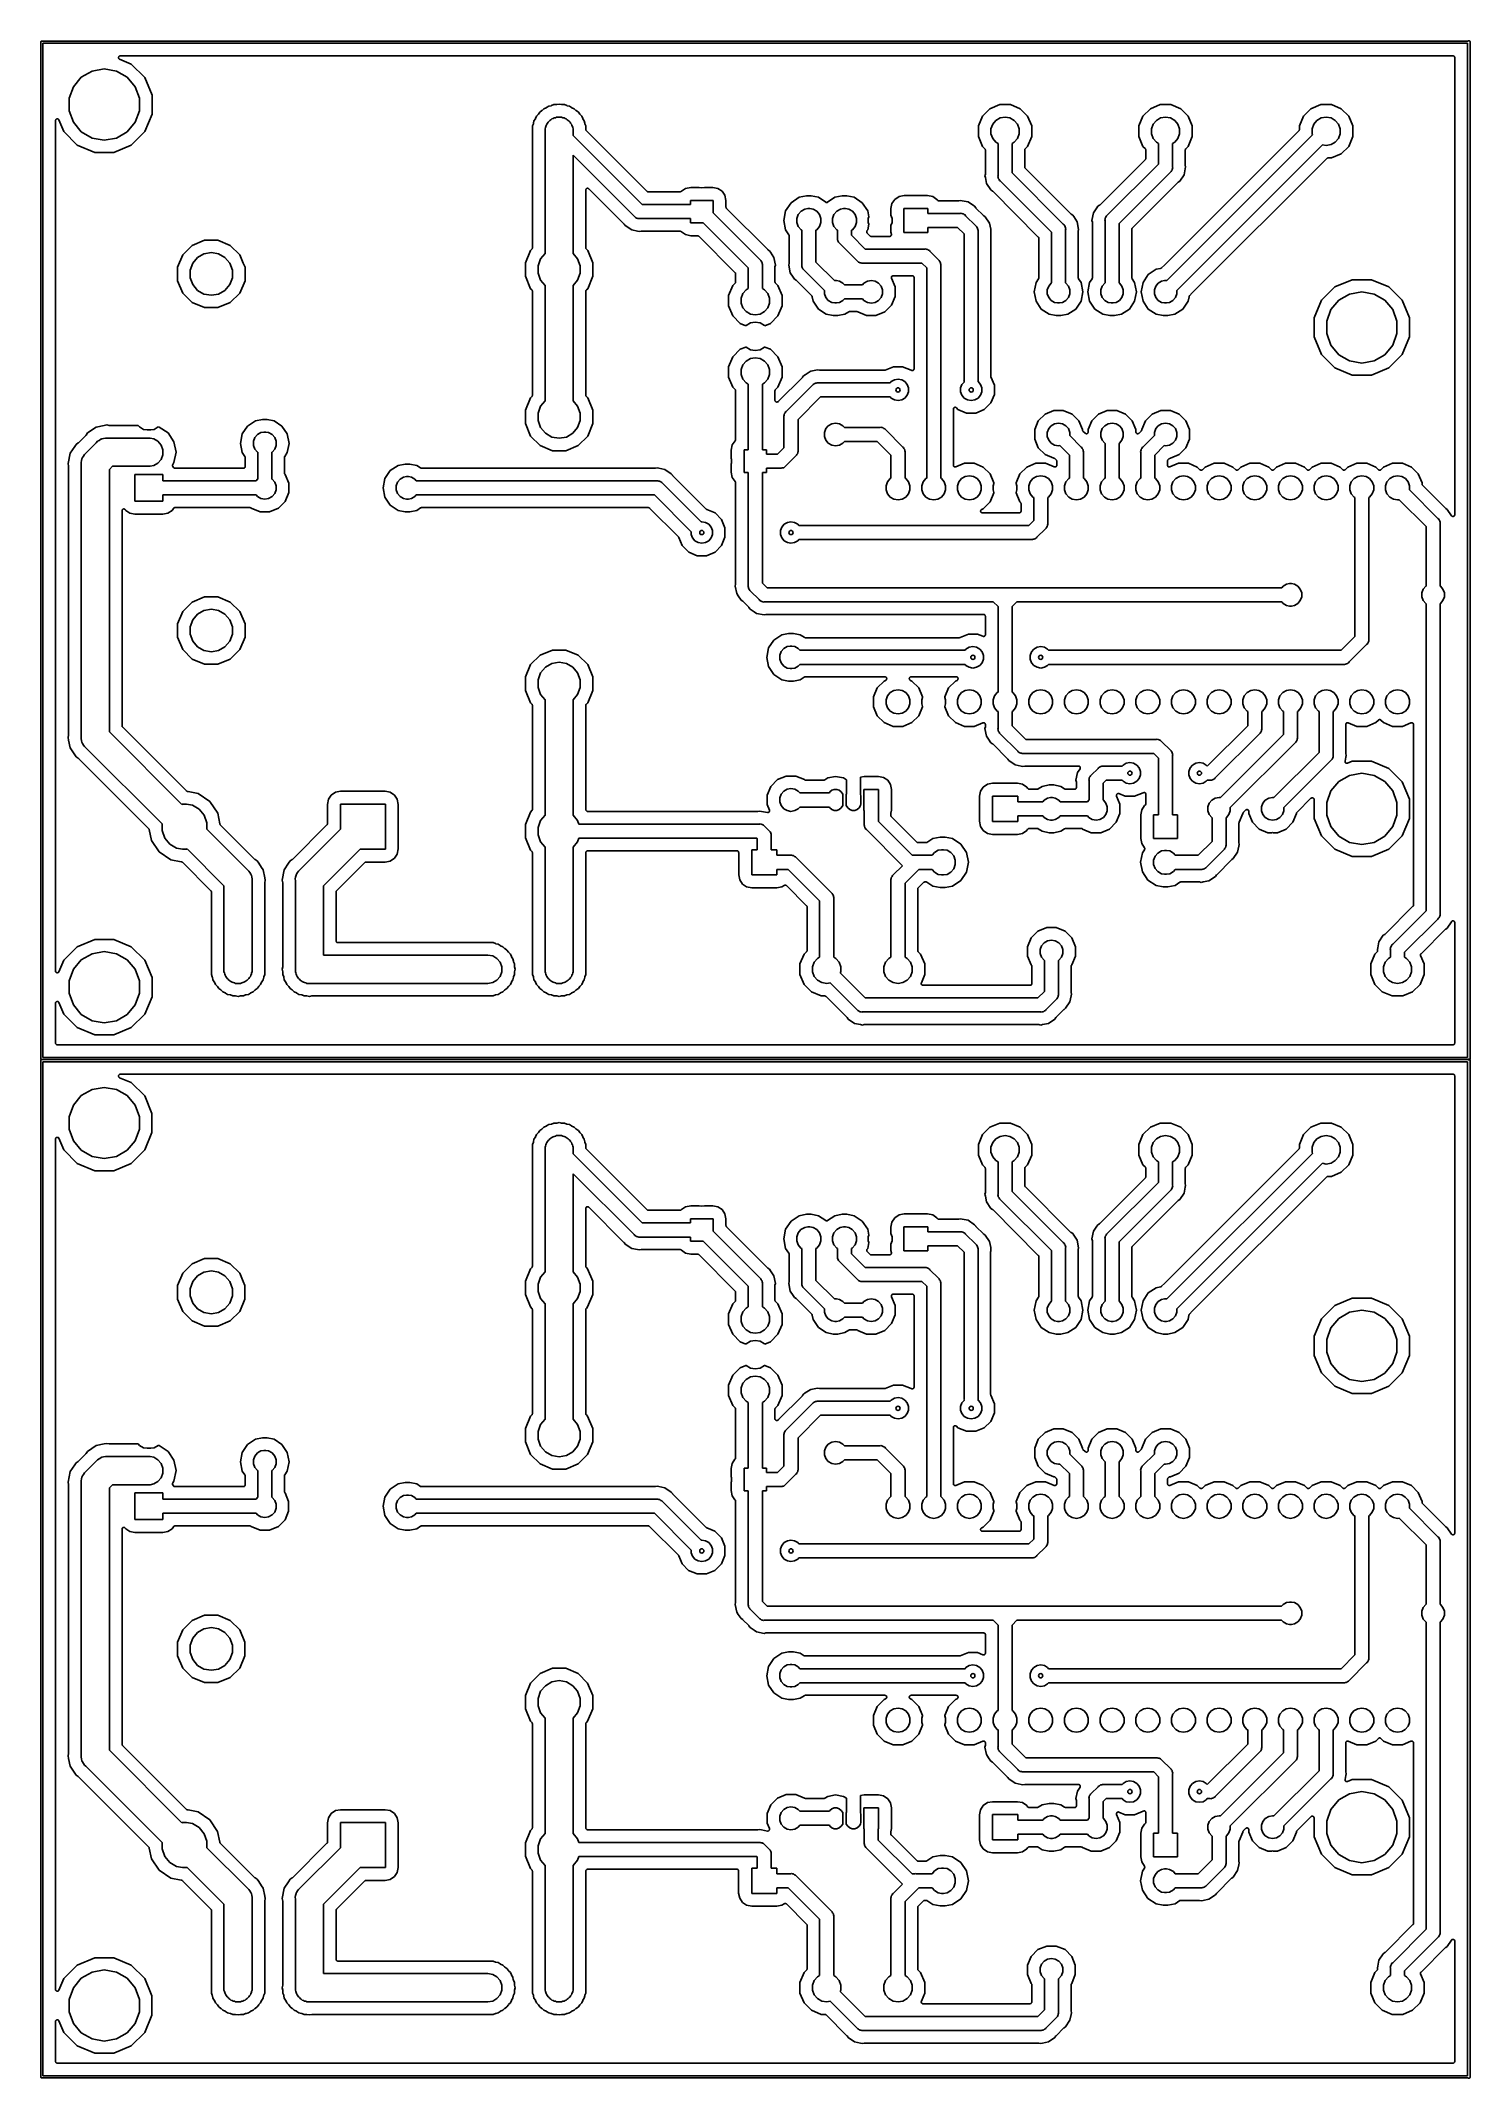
# Model space of a CAD drawing. Extents: x 110 to 212, y -130 to 15.
import ezdxf

# ---------------------------------------------------------------- set-up
doc = ezdxf.new("R2010")
doc.units = 0
doc.header["$MEASUREMENT"] = 0
doc.layers.add('BLACK', color=7, linetype='CONTINUOUS')

msp = doc.modelspace()

# ---------------------------------------------------------------- linework, layer by layer
at = {"layer": 'BLACK', "linetype": 'Continuous'}
for p, q in [((110.42, 15.42), (110.42, 15.43)), ((110.42, 15.43), (110.43, 15.43)), ((110.42, 15.41), (110.42, 15.42)), ((110.42, 15.42), (110.42, 15.42)), ((110.42, 15.4), (110.42, 15.41)), ((110.42, -57.01), (110.42, 15.4)), ((110.42, 15.4), (110.42, 15.4)), ((110.43, 15.43), (110.43, 15.44)), ((110.43, 15.44), (110.44, 15.44)), ((110.44, 15.44), (110.44, 15.45)), ((110.44, 15.45), (110.45, 15.45)), ((110.45, 15.45), (110.45, 15.46)), ((110.45, 15.46), (110.46, 15.46)), ((110.46, 15.46), (110.46, 15.46)), ((110.46, 15.46), (110.47, 15.46)), ((110.47, 15.46), (110.48, 15.46)), ((110.48, 15.46), (110.48, 15.46)), ((110.48, 15.46), (110.48, 15.46)), ((110.48, 15.46), (212.02, 15.46)), ((110.57, 15.31), (110.57, -56.93)), ((211.99, 15.31), (110.57, 15.31)), ((211.99, -56.93), (211.99, 15.31)), ((212.02, 15.46), (212.04, 15.48)), ((212.04, 15.48), (212.07, 15.49)), ((212.07, 15.49), (212.11, 15.49)), ((212.11, 15.49), (212.14, 15.48)), ((212.14, 15.48), (212.17, 15.45)), ((212.17, 15.45), (212.19, 15.42)), ((212.19, 15.42), (212.19, 15.4)), ((212.19, 15.4), (212.19, -57.01)), ((113.3, 12.89), (114.07, 13.33)), ((114.07, 13.33), (114.94, 13.48)), ((114.94, 13.48), (115.8, 13.33)), ((115.8, 13.33), (116.57, 12.89)), ((115.96, 14.33), (115.97, 14.35)), ((115.96, 14.31), (115.96, 14.33)), ((115.96, 14.29), (115.96, 14.31)), ((115.96, 14.31), (115.96, 14.31)), ((115.96, 14.31), (115.96, 14.31)), ((115.96, 14.27), (115.96, 14.29)), ((115.96, 14.25), (115.96, 14.27)), ((115.96, 14.27), (115.96, 14.27)), ((115.96, 14.27), (115.96, 14.27)), ((115.97, 14.23), (115.96, 14.25)), ((115.97, 14.36), (115.99, 14.37)), ((115.97, 14.35), (115.97, 14.36)), ((115.97, 14.35), (115.97, 14.35)), ((115.97, 14.22), (115.97, 14.23)), ((115.97, 14.23), (115.97, 14.23)), ((115.98, 14.21), (115.97, 14.22)), ((116, 14.19), (115.98, 14.21)), ((115.99, 14.37), (116, 14.38)), ((116, 14.39), (116.02, 14.4)), ((116, 14.38), (116, 14.39)), ((116, 14.39), (116, 14.39)), ((116.02, 14.18), (116, 14.19)), ((116, 14.19), (116, 14.19)), ((116, 14.19), (116, 14.19)), ((116.02, 14.4), (116.04, 14.41)), ((116.03, 14.17), (116.02, 14.18)), ((116.86, 13.83), (116.03, 14.17)), ((116.04, 14.41), (116.04, 14.41)), ((116.04, 14.41), (116.04, 14.41)), ((116.04, 14.41), (116.06, 14.41)), ((116.06, 14.41), (116.08, 14.41)), ((116.08, 14.41), (210.96, 14.41)), ((117.82, 12.87), (116.86, 13.83)), ((210.96, 14.41), (210.97, 14.41)), ((210.97, 14.41), (210.99, 14.41)), ((210.99, 14.41), (211, 14.41)), ((211, 14.41), (211.01, 14.41)), ((211.01, 14.41), (211.02, 14.4)), ((211.02, 14.4), (211.03, 14.4)), ((211.03, 14.4), (211.04, 14.39)), ((211.04, 14.39), (211.05, 14.38)), ((211.05, 14.38), (211.05, 14.38)), ((211.05, 14.38), (211.06, 14.37)), ((211.06, 14.37), (211.07, 14.36)), ((211.07, 14.36), (211.07, 14.35)), ((211.07, 14.35), (211.08, 14.34)), ((211.08, 14.34), (211.08, 14.33)), ((211.08, 14.33), (211.08, 14.32)), ((211.08, 14.32), (211.09, 14.31)), ((211.09, 14.31), (211.09, 14.3)), ((211.09, 14.3), (211.09, 14.29)), ((211.09, 14.29), (211.09, -18.27)), ((112.44, 11.39), (112.74, 12.21)), ((112.74, 12.21), (113.3, 12.89)), ((116.57, 12.89), (117.13, 12.21)), ((117.13, 12.21), (117.44, 11.39)), ((118.34, 11.62), (117.82, 12.87)), ((118.34, 10.27), (118.34, 11.62)), ((112.44, 10.5), (112.44, 11.39)), ((112.74, 9.68), (112.44, 10.5)), ((117.44, 10.5), (117.13, 9.68)), ((117.44, 11.39), (117.44, 10.5)), ((117.82, 9.02), (118.34, 10.27)), ((145.84, 10.24), (145.71, 10.12)), ((145.85, 10.26), (145.84, 10.25)), ((145.84, 10.25), (145.84, 10.24)), ((145.95, 10.41), (145.85, 10.26)), ((146.1, 10.51), (145.95, 10.41)), ((146.11, 10.52), (146.1, 10.51)), ((146.12, 10.52), (146.11, 10.52)), ((146.24, 10.65), (146.12, 10.52)), ((146.41, 10.72), (146.24, 10.65)), ((146.42, 10.73), (146.41, 10.72)), ((146.43, 10.73), (146.42, 10.73)), ((146.58, 10.83), (146.43, 10.73)), ((146.75, 10.86), (146.58, 10.83)), ((146.77, 10.87), (146.75, 10.86)), ((146.78, 10.87), (146.77, 10.87)), ((146.94, 10.94), (146.78, 10.87)), ((147.12, 10.94), (146.94, 10.94)), ((147.13, 10.94), (147.12, 10.94)), ((147.15, 10.94), (147.13, 10.94)), ((147.32, 10.98), (147.15, 10.94)), ((147.5, 10.94), (147.32, 10.98)), ((147.51, 10.94), (147.5, 10.94)), ((147.52, 10.94), (147.51, 10.94)), ((147.7, 10.94), (147.52, 10.94)), ((147.86, 10.87), (147.7, 10.94)), ((147.88, 10.87), (147.86, 10.87)), ((147.89, 10.86), (147.88, 10.87)), ((148.06, 10.83), (147.89, 10.86)), ((148.21, 10.73), (148.06, 10.83)), ((148.22, 10.73), (148.21, 10.73)), ((148.23, 10.72), (148.22, 10.73)), ((148.4, 10.65), (148.23, 10.72)), ((148.52, 10.52), (148.4, 10.65)), ((148.53, 10.52), (148.52, 10.52)), ((148.54, 10.51), (148.53, 10.52)), ((148.69, 10.41), (148.54, 10.51)), ((148.79, 10.26), (148.69, 10.41)), ((148.8, 10.25), (148.79, 10.26)), ((148.81, 10.24), (148.8, 10.25)), ((148.93, 10.12), (148.81, 10.24)), ((177.99, 10.65), (177.46, 10.12)), ((178.69, 10.94), (177.99, 10.65)), ((179.45, 10.94), (178.69, 10.94)), ((180.15, 10.65), (179.45, 10.94)), ((180.68, 10.12), (180.15, 10.65)), ((189.42, 10.65), (188.89, 10.12)), ((190.12, 10.94), (189.42, 10.65)), ((190.88, 10.94), (190.12, 10.94)), ((191.58, 10.65), (190.88, 10.94)), ((192.11, 10.12), (191.58, 10.65)), ((200.85, 10.65), (200.32, 10.12)), ((201.55, 10.94), (200.85, 10.65)), ((202.31, 10.94), (201.55, 10.94)), ((203.01, 10.65), (202.31, 10.94)), ((203.54, 10.12), (203.01, 10.65)), ((111.47, 9.84), (111.48, 9.86)), ((111.47, 9.82), (111.47, 9.84)), ((111.47, 9.84), (111.47, 9.84)), ((111.47, 9.84), (111.47, 9.84)), ((111.47, 9.8), (111.47, 9.82)), ((111.47, -50.77), (111.47, 9.8)), ((111.48, 9.86), (111.49, 9.88)), ((111.49, 9.88), (111.49, 9.88)), ((111.49, 9.88), (111.5, 9.88)), ((111.5, 9.88), (111.51, 9.89)), ((111.51, 9.89), (111.52, 9.91)), ((111.52, 9.91), (111.53, 9.91)), ((111.53, 9.91), (111.55, 9.92)), ((111.53, 9.91), (111.53, 9.91)), ((111.55, 9.92), (111.57, 9.92)), ((111.57, 9.92), (111.57, 9.92)), ((111.57, 9.92), (111.57, 9.92)), ((111.57, 9.92), (111.59, 9.92)), ((111.59, 9.92), (111.61, 9.92)), ((111.61, 9.92), (111.61, 9.92)), ((111.61, 9.92), (111.61, 9.92)), ((111.61, 9.92), (111.63, 9.92)), ((111.63, 9.92), (111.65, 9.91)), ((111.65, 9.91), (111.65, 9.91)), ((111.65, 9.91), (111.66, 9.91)), ((111.66, 9.91), (111.67, 9.9)), ((111.67, 9.9), (111.69, 9.88)), ((111.69, 9.88), (111.69, 9.88)), ((111.69, 9.88), (111.69, 9.88)), ((111.69, 9.88), (111.7, 9.86)), ((111.7, 9.86), (111.71, 9.85)), ((111.71, 9.85), (112.05, 9.02)), ((112.05, 9.02), (113.01, 8.06)), ((113.3, 9), (112.74, 9.68)), ((114.07, 8.56), (113.3, 9)), ((116.57, 9), (115.8, 8.56)), ((117.13, 9.68), (116.57, 9)), ((116.86, 8.06), (117.82, 9.02)), ((145.49, 9.58), (145.42, 9.42)), ((145.42, 9.42), (145.42, 9.24)), ((145.42, 9.24), (145.42, 0.74)), ((145.5, 9.61), (145.49, 9.59)), ((145.49, 9.59), (145.49, 9.58)), ((145.53, 9.78), (145.5, 9.61)), ((145.63, 9.93), (145.53, 9.78)), ((145.64, 9.95), (145.63, 9.94)), ((145.63, 9.94), (145.63, 9.93)), ((145.71, 10.12), (145.64, 9.95)), ((146.32, 9.22), (146.35, 9.3)), ((146.32, 9.13), (146.32, 9.22)), ((146.32, 0.34), (146.32, 9.13)), ((146.35, 9.3), (146.37, 9.39)), ((146.37, 9.39), (146.41, 9.46)), ((146.41, 9.46), (146.44, 9.55)), ((146.44, 9.55), (146.5, 9.62)), ((146.5, 9.62), (146.54, 9.69)), ((146.54, 9.69), (146.61, 9.75)), ((146.61, 9.75), (146.67, 9.82)), ((146.67, 9.82), (146.74, 9.86)), ((146.74, 9.86), (146.81, 9.92)), ((146.81, 9.92), (146.9, 9.95)), ((146.9, 9.95), (146.97, 9.99)), ((146.97, 9.99), (147.06, 10.01)), ((147.06, 10.01), (147.14, 10.04)), ((147.14, 10.04), (147.23, 10.04)), ((147.23, 10.04), (147.32, 10.05)), ((147.32, 10.05), (147.41, 10.04)), ((147.41, 10.04), (147.5, 10.04)), ((147.5, 10.04), (147.58, 10.01)), ((147.58, 10.01), (147.67, 9.99)), ((147.67, 9.99), (147.74, 9.95)), ((147.74, 9.95), (147.83, 9.92)), ((147.83, 9.92), (147.9, 9.86)), ((147.9, 9.86), (147.97, 9.82)), ((147.97, 9.82), (148.03, 9.75)), ((148.03, 9.75), (148.1, 9.69)), ((148.1, 9.69), (148.14, 9.62)), ((148.14, 9.62), (148.2, 9.55)), ((148.2, 9.55), (148.23, 9.46)), ((148.23, 9.46), (148.27, 9.39)), ((148.27, 9.39), (148.29, 9.3)), ((148.29, 9.3), (148.32, 9.22)), ((148.32, 9.22), (148.32, 8.75)), ((148.32, 8.75), (153.24, 3.82)), ((149, 9.95), (148.93, 10.12)), ((149.01, 9.94), (149, 9.95)), ((149.01, 9.93), (149.01, 9.94)), ((149.11, 9.78), (149.01, 9.93)), ((149.15, 9.61), (149.11, 9.78)), ((149.15, 9.59), (149.15, 9.61)), ((149.15, 9.58), (149.15, 9.59)), ((149.22, 9.42), (149.15, 9.58)), ((149.22, 9.17), (149.22, 9.42)), ((149.22, 9.16), (149.22, 9.17)), ((149.22, 9.17), (149.22, 9.17)), ((149.23, 9.14), (149.22, 9.16)), ((149.23, 9.13), (149.23, 9.14)), ((149.23, 9.12), (149.23, 9.13)), ((149.24, 9.1), (149.23, 9.12)), ((149.23, 9.12), (149.23, 9.12)), ((149.25, 9.09), (149.24, 9.1)), ((149.26, 9.08), (149.25, 9.09)), ((149.25, 9.09), (149.25, 9.09)), ((153.58, 4.76), (149.26, 9.08)), ((177.46, 10.12), (177.17, 9.42)), ((177.17, 9.42), (177.17, 8.66)), ((178.07, 9.22), (178.19, 9.55)), ((178.07, 8.86), (178.07, 9.22)), ((178.19, 8.53), (178.07, 8.86)), ((178.19, 9.55), (178.42, 9.82)), ((178.42, 9.82), (178.72, 9.99)), ((178.72, 9.99), (179.07, 10.05)), ((179.07, 10.05), (179.42, 9.99)), ((179.42, 9.99), (179.72, 9.82)), ((179.72, 9.82), (179.95, 9.55)), ((179.95, 9.55), (180.07, 9.22)), ((180.07, 8.86), (179.95, 8.53)), ((180.07, 9.22), (180.07, 8.86)), ((180.97, 9.42), (180.68, 10.12)), ((180.97, 8.66), (180.97, 9.42)), ((188.89, 10.12), (188.6, 9.42)), ((188.6, 9.42), (188.6, 8.66)), ((189.5, 9.22), (189.62, 9.55)), ((189.5, 8.86), (189.5, 9.22)), ((189.62, 8.53), (189.5, 8.86)), ((189.62, 9.55), (189.85, 9.82)), ((189.85, 9.82), (190.15, 9.99)), ((190.15, 9.99), (190.5, 10.05)), ((199.99, 9.08), (190.42, -0.49)), ((190.5, 10.05), (190.85, 9.99)), ((190.85, 9.99), (191.15, 9.82)), ((190.98, -1.21), (200.96, 8.78)), ((191.15, 9.82), (191.38, 9.55)), ((191.38, 9.55), (191.5, 9.22)), ((191.5, 8.86), (191.38, 8.53)), ((191.5, 9.22), (191.5, 8.86)), ((192.4, 9.42), (192.11, 10.12)), ((192.4, 8.66), (192.4, 9.42)), ((200, 9.09), (199.99, 9.08)), ((200.01, 9.1), (200, 9.09)), ((200, 9.09), (200, 9.09)), ((200.02, 9.12), (200.01, 9.1)), ((200.03, 9.14), (200.02, 9.13)), ((200.02, 9.13), (200.02, 9.12)), ((200.02, 9.12), (200.02, 9.12)), ((200.32, 10.12), (200.03, 9.42)), ((200.03, 9.42), (200.03, 9.17)), ((200.03, 9.17), (200.03, 9.17)), ((200.03, 9.17), (200.03, 9.16)), ((200.03, 9.16), (200.03, 9.14)), ((200.93, 9.22), (201.05, 9.55)), ((200.93, 8.86), (200.93, 9.22)), ((200.96, 8.78), (200.93, 8.86)), ((201.05, 9.55), (201.28, 9.82)), ((201.28, 9.82), (201.58, 9.99)), ((201.58, 9.99), (201.93, 10.05)), ((201.93, 10.05), (202.28, 9.99)), ((202.28, 9.99), (202.58, 9.82)), ((202.58, 9.82), (202.81, 9.55)), ((202.81, 9.55), (202.93, 9.22)), ((202.93, 8.86), (202.81, 8.53)), ((202.93, 9.22), (202.93, 8.86)), ((203.83, 9.42), (203.54, 10.12)), ((203.83, 8.66), (203.83, 9.42)), ((113.01, 8.06), (114.26, 7.54)), ((114.94, 8.41), (114.07, 8.56)), ((114.26, 7.54), (115.61, 7.54)), ((115.8, 8.56), (114.94, 8.41)), ((115.61, 7.54), (116.86, 8.06)), ((152.67, 2.99), (148.32, 7.33)), ((148.32, 7.33), (148.32, 0.34)), ((177.17, 8.66), (177.46, 7.96)), ((177.46, 7.96), (177.63, 7.79)), ((177.63, 7.79), (177.64, 7.79)), ((177.64, 7.79), (177.64, 7.78)), ((177.64, 7.78), (177.65, 7.77)), ((177.65, 7.77), (177.66, 7.75)), ((177.66, 7.75), (177.66, 7.75)), ((177.66, 7.75), (177.66, 7.74)), ((177.66, 7.74), (177.67, 7.73)), ((177.67, 7.73), (177.67, 7.71)), ((177.67, 7.71), (177.67, 7.71)), ((177.67, 7.71), (177.67, 7.7)), ((177.67, 7.7), (177.67, 6.01)), ((178.42, 8.26), (178.19, 8.53)), ((178.57, 8.17), (178.42, 8.26)), ((178.57, 5.89), (178.57, 8.17)), ((179.72, 8.26), (179.57, 8.17)), ((179.57, 8.17), (179.57, 6.07)), ((179.95, 8.53), (179.72, 8.26)), ((180.47, 7.71), (180.48, 7.73)), ((180.47, 7.7), (180.47, 7.71)), ((180.47, 7.71), (180.47, 7.71)), ((180.47, 6.5), (180.47, 7.7)), ((180.48, 7.75), (180.49, 7.77)), ((180.48, 7.74), (180.48, 7.75)), ((180.48, 7.75), (180.48, 7.75)), ((180.48, 7.73), (180.48, 7.74)), ((180.49, 7.77), (180.5, 7.78)), ((180.5, 7.78), (180.5, 7.79)), ((180.5, 7.79), (180.51, 7.79)), ((180.51, 7.79), (180.68, 7.96)), ((180.68, 7.96), (180.97, 8.66)), ((188.6, 8.66), (188.89, 7.96)), ((188.89, 7.96), (189.06, 7.79)), ((189.06, 7.79), (189.07, 7.79)), ((189.07, 7.79), (189.07, 7.78)), ((189.07, 7.78), (189.08, 7.77)), ((189.08, 7.77), (189.09, 7.75)), ((189.09, 7.75), (189.09, 7.75)), ((189.09, 7.75), (189.09, 7.74)), ((189.09, 7.74), (189.1, 7.73)), ((189.1, 7.73), (189.1, 7.71)), ((189.1, 7.71), (189.1, 7.71)), ((189.1, 7.71), (189.1, 7.7)), ((189.1, 7.7), (189.1, 7.13)), ((189.85, 8.26), (189.62, 8.53)), ((190, 8.17), (189.85, 8.26)), ((190, 6.71), (190, 8.17)), ((191.15, 8.26), (191, 8.17)), ((191, 8.17), (191, 6.52)), ((191.38, 8.53), (191.15, 8.26)), ((201.67, 8.07), (191.68, -1.91)), ((191.9, 7.71), (191.91, 7.73)), ((191.9, 7.7), (191.9, 7.71)), ((191.9, 7.71), (191.9, 7.71)), ((191.9, 6.65), (191.9, 7.7)), ((191.91, 7.75), (191.92, 7.77)), ((191.91, 7.74), (191.91, 7.75)), ((191.91, 7.75), (191.91, 7.75)), ((191.91, 7.73), (191.91, 7.74)), ((191.92, 7.77), (191.93, 7.78)), ((191.93, 7.78), (191.93, 7.79)), ((191.93, 7.79), (191.94, 7.79)), ((191.94, 7.79), (192.11, 7.96)), ((192.11, 7.96), (192.4, 8.66)), ((201.93, 8.02), (201.67, 8.07)), ((202.28, 8.09), (201.93, 8.02)), ((202.58, 8.26), (202.28, 8.09)), ((202.31, 7.14), (203.01, 7.43)), ((202.81, 8.53), (202.58, 8.26)), ((203.01, 7.43), (203.54, 7.96)), ((203.54, 7.96), (203.83, 8.66)), ((177.67, 5.99), (177.64, 5.86)), ((177.64, 5.86), (177.67, 5.74)), ((177.67, 6.01), (177.67, 6)), ((177.67, 6), (177.67, 5.99)), ((178.56, 5.82), (178.57, 5.89)), ((178.58, 5.76), (178.56, 5.82)), ((179.57, 6.07), (183.22, 2.42)), ((180.47, 6.49), (180.47, 6.5)), ((180.48, 6.47), (180.47, 6.49)), ((180.47, 6.49), (180.47, 6.49)), ((180.48, 6.45), (180.48, 6.47)), ((180.48, 6.44), (180.48, 6.45)), ((180.48, 6.45), (180.48, 6.45)), ((180.49, 6.43), (180.48, 6.44)), ((180.5, 6.42), (180.49, 6.43)), ((180.5, 6.41), (180.5, 6.42)), ((180.51, 6.41), (180.5, 6.41)), ((183.76, 3.15), (180.51, 6.41)), ((189.06, 7.04), (185.81, 3.79)), ((186.35, 3.06), (190, 6.71)), ((190.84, 6.13), (187.19, 2.48)), ((189.07, 7.05), (189.06, 7.04)), ((189.08, 7.06), (189.07, 7.05)), ((189.07, 7.05), (189.07, 7.05)), ((189.09, 7.08), (189.08, 7.06)), ((189.1, 7.1), (189.09, 7.09)), ((189.09, 7.09), (189.09, 7.08)), ((189.09, 7.08), (189.09, 7.08)), ((189.1, 7.13), (189.1, 7.13)), ((189.1, 7.13), (189.1, 7.12)), ((189.1, 7.12), (189.1, 7.1)), ((190.89, 6.17), (190.84, 6.13)), ((190.92, 6.23), (190.89, 6.17)), ((190.96, 6.28), (190.92, 6.23)), ((190.97, 6.31), (190.96, 6.28)), ((190.98, 6.33), (190.97, 6.31)), ((190.99, 6.39), (190.98, 6.33)), ((191.01, 6.46), (190.99, 6.39)), ((191, 6.52), (191.01, 6.46)), ((191.51, 5.49), (191.82, 5.95)), ((191.82, 5.95), (191.9, 6.37)), ((191.9, 6.64), (191.9, 6.65)), ((191.9, 6.63), (191.9, 6.64)), ((191.93, 6.5), (191.9, 6.63)), ((191.9, 6.37), (191.93, 6.5)), ((191.9, 6.37), (191.9, 6.37)), ((192.4, -2.47), (201.97, 7.1)), ((201.97, 7.1), (201.98, 7.11)), ((201.98, 7.11), (202, 7.12)), ((201.98, 7.11), (201.98, 7.11)), ((202, 7.12), (202.01, 7.13)), ((202.01, 7.13), (202.01, 7.13)), ((202.01, 7.13), (202.02, 7.13)), ((202.02, 7.13), (202.04, 7.13)), ((202.04, 7.13), (202.05, 7.14)), ((202.05, 7.14), (202.06, 7.14)), ((202.06, 7.14), (202.06, 7.14)), ((202.06, 7.14), (202.31, 7.14)), ((149.22, 4.87), (149.22, 4.89)), ((149.22, 4.89), (149.23, 4.89)), ((149.22, 4.85), (149.22, 4.87)), ((149.22, 0.74), (149.22, 4.85)), ((149.23, 4.9), (149.24, 4.91)), ((149.23, 4.89), (149.23, 4.9)), ((149.24, 4.91), (149.24, 4.93)), ((149.24, 4.93), (149.25, 4.93)), ((149.25, 4.93), (149.26, 4.95)), ((149.25, 4.93), (149.25, 4.93)), ((149.26, 4.95), (149.27, 4.96)), ((149.27, 4.96), (149.28, 4.96)), ((149.28, 4.96), (149.3, 4.97)), ((149.28, 4.96), (149.28, 4.96)), ((149.3, 4.97), (149.31, 4.98)), ((149.31, 4.98), (149.32, 4.98)), ((149.32, 4.98), (149.33, 4.98)), ((149.33, 4.98), (149.34, 4.98)), ((149.34, 4.98), (149.36, 4.98)), ((149.36, 4.98), (149.36, 4.98)), ((149.36, 4.98), (149.37, 4.98)), ((149.37, 4.98), (149.39, 4.97)), ((149.39, 4.97), (149.4, 4.97)), ((149.4, 4.97), (149.41, 4.96)), ((149.41, 4.96), (149.41, 4.96)), ((149.41, 4.96), (149.42, 4.95)), ((149.42, 4.95), (149.44, 4.94)), ((149.44, 4.94), (151.94, 2.44)), ((153.59, 4.75), (153.58, 4.76)), ((153.58, 4.76), (153.58, 4.76)), ((153.6, 4.75), (153.59, 4.75)), ((153.61, 4.74), (153.6, 4.75)), ((153.62, 4.73), (153.61, 4.74)), ((153.64, 4.73), (153.62, 4.73)), ((153.62, 4.73), (153.62, 4.73)), ((153.66, 4.72), (153.64, 4.73)), ((153.67, 4.72), (153.66, 4.73)), ((153.66, 4.73), (153.66, 4.72)), ((155.93, 4.72), (153.67, 4.72)), ((155.95, 4.73), (155.93, 4.72)), ((155.97, 4.73), (155.95, 4.73)), ((155.99, 4.74), (155.97, 4.73)), ((155.97, 4.73), (155.97, 4.73)), ((155.97, 4.73), (155.97, 4.73)), ((156.01, 4.75), (155.99, 4.74)), ((156.02, 4.77), (156.01, 4.75)), ((156.01, 4.75), (156.01, 4.75)), ((156.01, 4.75), (156.01, 4.75)), ((156.03, 4.77), (156.02, 4.77)), ((156.33, 4.97), (156.03, 4.77)), ((156.69, 5.04), (156.33, 4.97)), ((157.3, 5.04), (156.69, 5.04)), ((157.48, 5.01), (157.3, 5.04)), ((157.66, 5.04), (157.48, 5.01)), ((158.27, 5.04), (157.66, 5.04)), ((158.63, 4.97), (158.27, 5.04)), ((158.93, 4.77), (158.63, 4.97)), ((159.13, 4.48), (158.93, 4.77)), ((159.2, 4.11), (159.13, 4.48)), ((164.93, 4.44), (164.42, 4.34)), ((165.27, 4.44), (164.93, 4.44)), ((165.78, 4.34), (165.27, 4.44)), ((167.47, 4.44), (166.96, 4.34)), ((167.81, 4.44), (167.47, 4.44)), ((168.32, 4.34), (167.81, 4.44)), ((171.52, 4.39), (171.22, 4.19)), ((171.88, 4.46), (171.52, 4.39)), ((173.56, 4.46), (171.88, 4.46)), ((173.92, 4.39), (173.56, 4.46)), ((174.22, 4.19), (173.92, 4.39)), ((177.67, 5.74), (177.67, 5.74)), ((177.67, 5.74), (177.75, 5.32)), ((177.75, 5.32), (178.06, 4.86)), ((178.06, 4.86), (178.17, 4.78)), ((178.17, 4.78), (178.18, 4.78)), ((178.18, 4.78), (178.19, 4.77)), ((178.19, 4.77), (181.44, 1.51)), ((178.59, 5.69), (178.58, 5.76)), ((178.6, 5.67), (178.59, 5.69)), ((178.61, 5.65), (178.6, 5.67)), ((178.65, 5.6), (178.61, 5.65)), ((178.68, 5.54), (178.65, 5.6)), ((178.73, 5.5), (178.68, 5.54)), ((182.38, 1.85), (178.73, 5.5)), ((188.13, 2.15), (191.38, 5.4)), ((191.38, 5.4), (191.39, 5.41)), ((191.39, 5.41), (191.4, 5.42)), ((191.4, 5.42), (191.51, 5.49)), ((152.71, 2.94), (152.67, 2.99)), ((152.77, 2.9), (152.71, 2.94)), ((153.24, 3.82), (156.68, 3.82)), ((156.68, 3.82), (156.68, 4.12)), ((156.68, 4.12), (158.28, 4.12)), ((158.28, 4.12), (158.28, 3.23)), ((158.28, 3.23), (161.63, -0.12)), ((159.2, 3.64), (159.2, 4.11)), ((159.2, 3.63), (159.2, 3.64)), ((159.21, 3.61), (159.2, 3.63)), ((159.2, 3.63), (159.2, 3.63)), ((159.21, 3.59), (159.21, 3.61)), ((159.21, 3.58), (159.21, 3.59)), ((159.21, 3.59), (159.21, 3.59)), ((159.22, 3.57), (159.21, 3.58)), ((159.23, 3.56), (159.22, 3.57)), ((159.23, 3.55), (159.23, 3.56)), ((159.24, 3.55), (159.23, 3.55)), ((162.17, 0.61), (159.24, 3.55)), ((163.45, 3.37), (163.32, 2.69)), ((163.84, 3.95), (163.45, 3.37)), ((164.42, 4.34), (163.84, 3.95)), ((164.25, 2.84), (164.35, 3.12)), ((164.35, 3.12), (164.55, 3.35)), ((164.55, 3.35), (164.81, 3.5)), ((164.81, 3.5), (165.03, 3.54)), ((165.03, 3.54), (165.17, 3.54)), ((165.17, 3.54), (165.4, 3.5)), ((165.4, 3.5), (165.66, 3.35)), ((165.66, 3.35), (165.85, 3.12)), ((166.3, 3.99), (165.78, 4.34)), ((165.85, 3.12), (165.95, 2.84)), ((166.31, 3.99), (166.3, 3.99)), ((166.31, 3.98), (166.31, 3.99)), ((166.33, 3.98), (166.31, 3.98)), ((166.34, 3.97), (166.33, 3.98)), ((166.35, 3.97), (166.34, 3.97)), ((166.36, 3.97), (166.35, 3.97)), ((166.37, 3.97), (166.36, 3.97)), ((166.38, 3.97), (166.37, 3.97)), ((166.39, 3.97), (166.38, 3.97)), ((166.4, 3.97), (166.39, 3.97)), ((166.41, 3.98), (166.4, 3.97)), ((166.43, 3.98), (166.41, 3.98)), ((166.44, 3.99), (166.43, 3.99)), ((166.43, 3.99), (166.43, 3.98)), ((166.96, 4.34), (166.44, 3.99)), ((166.79, 2.84), (166.89, 3.12)), ((166.89, 3.12), (167.09, 3.35)), ((167.09, 3.35), (167.35, 3.5)), ((167.35, 3.5), (167.57, 3.54)), ((167.57, 3.54), (167.71, 3.54)), ((167.71, 3.54), (167.94, 3.5)), ((167.94, 3.5), (168.2, 3.35)), ((168.2, 3.35), (168.39, 3.12)), ((168.9, 3.95), (168.32, 4.34)), ((168.39, 3.12), (168.49, 2.84)), ((169.29, 3.37), (168.9, 3.95)), ((169.37, 2.95), (169.29, 3.37)), ((169.33, 2.84), (169.37, 2.95)), ((171.02, 3.89), (170.95, 3.53)), ((170.95, 3.53), (170.95, 3.06)), ((170.95, 3.06), (171.03, 2.84)), ((171.22, 4.19), (171.02, 3.89)), ((171.87, 1.84), (171.87, 3.54)), ((171.87, 3.54), (173.57, 3.54)), ((173.57, 3.54), (173.57, 3.19)), ((173.57, 3.19), (175.87, 3.19)), ((174.25, 4.15), (174.22, 4.19)), ((174.26, 4.13), (174.25, 4.15)), ((174.27, 4.12), (174.26, 4.13)), ((174.28, 4.12), (174.27, 4.12)), ((174.28, 4.11), (174.28, 4.12)), ((174.29, 4.11), (174.28, 4.11)), ((174.31, 4.1), (174.29, 4.11)), ((174.32, 4.09), (174.31, 4.1)), ((174.31, 4.1), (174.31, 4.1)), ((174.34, 4.09), (174.32, 4.09)), ((174.35, 4.09), (174.34, 4.09)), ((175.75, 4.09), (174.35, 4.09)), ((175.76, 4.09), (175.75, 4.09)), ((175.77, 4.09), (175.76, 4.09)), ((175.9, 4.12), (175.77, 4.09)), ((175.87, 3.19), (175.94, 3.2)), ((176.02, 4.09), (175.9, 4.12)), ((175.94, 3.2), (176, 3.18)), ((176, 3.18), (176.07, 3.17)), ((176.44, 4.01), (176.02, 4.09)), ((176.02, 4.09), (176.02, 4.09)), ((176.07, 3.17), (176.09, 3.16)), ((176.09, 3.16), (176.11, 3.15)), ((176.11, 3.15), (176.16, 3.11)), ((176.16, 3.11), (176.22, 3.08)), ((176.22, 3.08), (176.26, 3.03)), ((176.26, 3.03), (176.98, 2.31)), ((176.9, 3.7), (176.44, 4.01)), ((176.98, 3.59), (176.9, 3.7)), ((176.98, 3.58), (176.98, 3.59)), ((176.99, 3.57), (176.98, 3.58)), ((177.53, 3.04), (176.99, 3.57)), ((177.54, 3.03), (177.53, 3.04)), ((177.55, 3.02), (177.54, 3.03)), ((177.65, 2.95), (177.55, 3.02)), ((177.96, 2.49), (177.65, 2.95)), ((183.77, 3.14), (183.76, 3.15)), ((183.78, 3.13), (183.77, 3.14)), ((183.89, 3.06), (183.78, 3.13)), ((183.96, 2.96), (183.89, 3.06)), ((184.2, 2.6), (183.96, 2.96)), ((185.37, 3.24), (185.26, 2.69)), ((185.61, 3.59), (185.37, 3.24)), ((185.68, 3.7), (185.61, 3.59)), ((185.61, 3.59), (185.61, 3.59)), ((185.79, 3.77), (185.68, 3.7)), ((185.8, 3.78), (185.79, 3.77)), ((185.81, 3.79), (185.8, 3.78)), ((186.22, 2.88), (186.23, 2.9)), ((186.23, 2.9), (186.27, 2.96)), ((186.27, 2.96), (186.3, 3.02)), ((186.3, 3.02), (186.35, 3.06)), ((151.94, 2.44), (151.95, 2.43)), ((151.95, 2.43), (151.96, 2.42)), ((151.96, 2.42), (152.03, 2.32)), ((152.03, 2.32), (152.49, 2.01)), ((152.49, 2.01), (152.91, 1.92)), ((152.82, 2.86), (152.77, 2.9)), ((152.84, 2.86), (152.82, 2.86)), ((152.86, 2.85), (152.84, 2.86)), ((152.93, 2.84), (152.86, 2.85)), ((152.91, 1.92), (153.04, 1.9)), ((152.99, 2.82), (152.93, 2.84)), ((153.06, 2.82), (152.99, 2.82)), ((153.04, 1.9), (153.16, 1.92)), ((156.68, 2.82), (153.06, 2.82)), ((153.16, 1.92), (153.17, 1.92)), ((153.17, 1.92), (153.19, 1.92)), ((153.19, 1.92), (155.93, 1.92)), ((155.93, 1.92), (155.95, 1.92)), ((155.95, 1.92), (155.97, 1.92)), ((155.97, 1.92), (155.97, 1.92)), ((155.97, 1.92), (155.97, 1.92)), ((155.97, 1.92), (155.99, 1.91)), ((155.99, 1.91), (156.01, 1.9)), ((156.01, 1.9), (156.01, 1.9)), ((156.01, 1.9), (156.01, 1.89)), ((156.01, 1.89), (156.02, 1.88)), ((156.02, 1.88), (156.03, 1.88)), ((156.03, 1.88), (156.33, 1.68)), ((156.33, 1.68), (156.69, 1.6)), ((156.68, 2.52), (156.68, 2.82)), ((157.57, 2.52), (156.68, 2.52)), ((156.69, 1.6), (157.17, 1.6)), ((157.17, 1.6), (157.17, 1.6)), ((157.17, 1.6), (157.18, 1.6)), ((157.18, 1.6), (157.2, 1.6)), ((157.2, 1.6), (157.21, 1.6)), ((157.21, 1.6), (157.22, 1.59)), ((157.22, 1.59), (157.22, 1.59)), ((157.22, 1.59), (157.24, 1.58)), ((157.24, 1.58), (157.25, 1.57)), ((157.25, 1.57), (157.25, 1.57)), ((157.25, 1.57), (157.26, 1.57)), ((157.26, 1.57), (159.85, -1.03)), ((160.79, -0.69), (157.57, 2.52)), ((163.32, 2.69), (163.45, 2.01)), ((163.45, 2.01), (163.68, 1.67)), ((163.68, 1.67), (163.69, 1.65)), ((163.69, 1.65), (163.69, 1.64)), ((163.69, 1.64), (163.69, 1.63)), ((163.69, 1.63), (163.7, 1.63)), ((163.7, 1.63), (163.7, 1.61)), ((163.7, 1.61), (163.7, 1.6)), ((163.7, 1.6), (163.7, -0.34)), ((164.25, 2.54), (164.25, 2.84)), ((164.35, 2.26), (164.25, 2.54)), ((164.55, 2.03), (164.35, 2.26)), ((164.6, 2), (164.55, 2.03)), ((164.6, -0.46), (164.6, 2)), ((165.66, 2.03), (165.6, 2)), ((165.6, 2), (165.6, -0.28)), ((165.85, 2.26), (165.66, 2.03)), ((165.95, 2.54), (165.85, 2.26)), ((165.95, 2.84), (165.95, 2.54)), ((166.79, 2.54), (166.79, 2.84)), ((166.89, 2.26), (166.79, 2.54)), ((167.09, 2.03), (166.89, 2.26)), ((167.14, 2), (167.09, 2.03)), ((167.14, 1.44), (167.14, 2)), ((168.2, 2.03), (168.14, 2)), ((168.14, 2), (168.14, 1.63)), ((168.14, 1.63), (169.12, 0.65)), ((168.39, 2.26), (168.2, 2.03)), ((168.49, 2.54), (168.39, 2.26)), ((168.49, 2.84), (168.49, 2.54)), ((169.22, 1.86), (169.23, 1.88)), ((169.23, 1.84), (169.22, 1.86)), ((169.22, 1.86), (169.22, 1.86)), ((169.22, 1.86), (169.22, 1.86)), ((169.23, 1.9), (169.24, 1.92)), ((169.23, 1.88), (169.23, 1.9)), ((169.23, 1.9), (169.23, 1.9)), ((169.23, 1.9), (169.23, 1.9)), ((169.23, 1.82), (169.23, 1.84)), ((169.24, 1.81), (169.23, 1.82)), ((169.24, 1.94), (169.29, 2.01)), ((169.24, 1.92), (169.24, 1.94)), ((169.25, 1.8), (169.24, 1.81)), ((169.24, 1.81), (169.24, 1.81)), ((169.26, 1.78), (169.25, 1.8)), ((169.45, 1.59), (169.26, 1.78)), ((169.29, 2.01), (169.37, 2.43)), ((169.33, 2.54), (169.33, 2.84)), ((169.37, 2.43), (169.33, 2.54)), ((169.46, 1.58), (169.45, 1.59)), ((169.48, 1.57), (169.46, 1.58)), ((169.46, 1.58), (169.46, 1.58)), ((169.49, 1.56), (169.48, 1.57)), ((169.5, 1.56), (169.49, 1.56)), ((169.49, 1.56), (169.49, 1.56)), ((169.52, 1.55), (169.5, 1.56)), ((169.53, 1.55), (169.52, 1.55)), ((169.54, 1.55), (169.53, 1.55)), ((170.86, 1.55), (169.54, 1.55)), ((169.54, 1.55), (169.54, 1.55)), ((170.88, 1.55), (170.86, 1.55)), ((170.86, 1.55), (170.86, 1.55)), ((170.86, 1.55), (170.86, 1.55)), ((170.9, 1.56), (170.88, 1.55)), ((170.92, 1.57), (170.9, 1.56)), ((170.9, 1.56), (170.9, 1.56)), ((170.9, 1.56), (170.9, 1.56)), ((170.94, 1.58), (170.92, 1.57)), ((170.95, 1.6), (170.94, 1.58)), ((170.94, 1.58), (170.94, 1.58)), ((170.94, 1.58), (170.94, 1.58)), ((171.03, 2.54), (170.95, 2.32)), ((170.95, 2.32), (170.95, 1.85)), ((170.95, 1.85), (170.98, 1.7)), ((170.97, 1.61), (170.95, 1.6)), ((170.98, 1.65), (170.97, 1.63)), ((170.97, 1.63), (170.97, 1.62)), ((170.97, 1.62), (170.97, 1.61)), ((170.97, 1.61), (170.97, 1.61)), ((170.98, 1.7), (170.98, 1.7)), ((170.98, 1.7), (170.98, 1.7)), ((170.98, 1.7), (170.98, 1.68)), ((170.98, 1.68), (170.98, 1.66)), ((170.98, 1.66), (170.98, 1.66)), ((170.98, 1.66), (170.98, 1.65)), ((171.03, 2.84), (171.03, 2.54)), ((173.57, 1.84), (171.87, 1.84)), ((175.69, 2.19), (173.57, 2.19)), ((173.57, 2.19), (173.57, 1.84)), ((176.15, 1.73), (175.69, 2.19)), ((176.15, -8.71), (176.15, 1.73)), ((176.98, 2.31), (177.03, 2.27)), ((177.03, 2.27), (177.07, 2.21)), ((177.07, 2.21), (177.11, 2.15)), ((177.11, 2.15), (177.11, 2.13)), ((177.11, 2.13), (177.12, 2.11)), ((177.12, 2.11), (177.13, 2.05)), ((177.13, 2.05), (177.15, 1.98)), ((177.15, 1.98), (177.15, 1.92)), ((177.15, 1.92), (177.15, -8.75)), ((178.05, 2.07), (177.96, 2.49)), ((178.07, 1.94), (178.05, 2.07)), ((178.05, 2.07), (178.05, 2.07)), ((178.05, 1.81), (178.07, 1.94)), ((178.05, 1.8), (178.05, 1.81)), ((178.05, 1.79), (178.05, 1.8)), ((178.05, -8.39), (178.05, 1.79)), ((181.44, 1.51), (181.45, 1.51)), ((181.45, 1.51), (181.45, 1.5)), ((181.45, 1.5), (181.46, 1.49)), ((181.46, 1.49), (181.47, 1.48)), ((181.47, 1.48), (181.47, 1.47)), ((181.47, 1.47), (181.47, 1.47)), ((181.47, 1.47), (181.48, 1.45)), ((182.38, -1.76), (182.38, 1.85)), ((183.22, 2.42), (183.27, 2.38)), ((183.27, 2.38), (183.3, 2.32)), ((183.3, 2.32), (183.34, 2.27)), ((183.34, 2.27), (183.35, 2.25)), ((183.35, 2.25), (183.36, 2.23)), ((183.36, 2.23), (183.37, 2.16)), ((183.37, 2.16), (183.39, 2.1)), ((183.39, 2.1), (183.38, 2.03)), ((183.38, 2.03), (183.38, -1.76)), ((184.31, 2.05), (184.2, 2.6)), ((184.28, 1.93), (184.31, 2.05)), ((184.28, 1.92), (184.28, 1.93)), ((184.28, 1.9), (184.28, 1.92)), ((184.28, -1.39), (184.28, 1.9)), ((185.26, 2.69), (185.29, 2.56)), ((185.29, 2.56), (185.29, 2.55)), ((185.29, 2.55), (185.29, 2.54)), ((185.29, 2.54), (185.29, -1.39)), ((186.18, 2.73), (186.2, 2.8)), ((186.19, 2.67), (186.18, 2.73)), ((186.19, -1.76), (186.19, 2.67)), ((186.2, 2.8), (186.21, 2.86)), ((186.21, 2.86), (186.22, 2.88)), ((187.19, 2.48), (187.19, -1.76)), ((188.09, 2.07), (188.1, 2.08)), ((188.09, 2.06), (188.09, 2.07)), ((188.09, -1.39), (188.09, 2.06)), ((188.09, 2.06), (188.09, 2.06)), ((188.1, 2.11), (188.11, 2.12)), ((188.1, 2.1), (188.1, 2.11)), ((188.1, 2.11), (188.1, 2.11)), ((188.1, 2.08), (188.1, 2.1)), ((188.11, 2.12), (188.12, 2.14)), ((188.12, 2.14), (188.13, 2.15)), ((188.12, 2.14), (188.12, 2.14)), ((120.52, 0.24), (120.16, -0.64)), ((121.2, 0.91), (120.52, 0.24)), ((122.08, 1.28), (121.2, 0.91)), ((121.24, -0.36), (121.58, 0.05)), ((121.58, 0.05), (122.03, 0.31)), ((122.03, 0.31), (122.56, 0.4)), ((123.03, 1.28), (122.08, 1.28)), ((122.56, 0.4), (123.08, 0.31)), ((123.91, 0.91), (123.03, 1.28)), ((123.08, 0.31), (123.53, 0.05)), ((123.53, 0.05), (123.87, -0.36)), ((124.59, 0.24), (123.91, 0.91)), ((124.83, -0.35), (124.59, 0.24)), ((145.29, 0.55), (144.92, -0.33)), ((145.38, 0.65), (145.29, 0.55)), ((145.39, 0.66), (145.38, 0.65)), ((145.4, 0.67), (145.39, 0.66)), ((145.39, 0.66), (145.39, 0.66)), ((145.41, 0.69), (145.4, 0.67)), ((145.42, 0.71), (145.41, 0.7)), ((145.41, 0.7), (145.41, 0.69)), ((145.41, 0.69), (145.41, 0.69)), ((145.42, 0.74), (145.42, 0.74)), ((145.42, 0.74), (145.42, 0.73)), ((145.42, 0.73), (145.42, 0.71)), ((146, -0.04), (146.32, 0.34)), ((148.32, 0.34), (148.64, -0.04)), ((149.22, 0.73), (149.22, 0.74)), ((149.22, 0.74), (149.22, 0.74)), ((149.23, 0.71), (149.22, 0.73)), ((149.23, 0.7), (149.23, 0.71)), ((149.23, 0.69), (149.23, 0.7)), ((149.24, 0.67), (149.23, 0.69)), ((149.23, 0.69), (149.23, 0.69)), ((149.25, 0.66), (149.24, 0.67)), ((149.26, 0.65), (149.25, 0.66)), ((149.25, 0.66), (149.25, 0.66)), ((149.36, 0.55), (149.26, 0.65)), ((149.72, -0.33), (149.36, 0.55)), ((162.18, 0.6), (162.17, 0.61)), ((162.19, 0.59), (162.18, 0.6)), ((162.3, 0.52), (162.19, 0.59)), ((162.37, 0.42), (162.3, 0.52)), ((162.61, 0.06), (162.37, 0.42)), ((162.72, -0.49), (162.61, 0.06)), ((167.13, 1.38), (167.14, 1.44)), ((167.15, 1.31), (167.13, 1.38)), ((167.16, 1.25), (167.15, 1.31)), ((167.17, 1.23), (167.16, 1.25)), ((167.18, 1.2), (167.17, 1.23)), ((167.22, 1.15), (167.18, 1.2)), ((167.25, 1.09), (167.22, 1.15)), ((167.3, 1.05), (167.25, 1.09)), ((168.54, -0.19), (167.3, 1.05)), ((169.12, 0.65), (173.33, 0.65)), ((173.33, 0.65), (173.4, 0.66)), ((173.4, 0.66), (173.46, 0.64)), ((173.46, 0.64), (173.53, 0.63)), ((173.53, 0.63), (173.55, 0.62)), ((173.55, 0.62), (173.57, 0.61)), ((173.57, 0.61), (173.62, 0.57)), ((173.62, 0.57), (173.68, 0.54)), ((173.68, 0.54), (173.72, 0.49)), ((173.72, 0.49), (174.33, -0.12)), ((181.48, 1.45), (181.48, 1.43)), ((181.48, 1.43), (181.48, 1.43)), ((181.48, 1.43), (181.48, 1.42)), ((181.48, 1.42), (181.48, -1.39)), ((120.16, -0.64), (120.16, -1.6)), ((121.06, -0.86), (121.24, -0.36)), ((121.06, -1.39), (121.06, -0.86)), ((121.24, -1.88), (121.06, -1.39)), ((123.87, -0.36), (124.06, -0.86)), ((124.06, -1.39), (123.87, -1.88)), ((124.06, -0.86), (124.06, -1.39)), ((124.96, -0.64), (124.83, -0.35)), ((124.96, -1.6), (124.96, -0.64)), ((144.92, -0.33), (144.92, -1.28)), ((144.92, -1.28), (145.29, -2.17)), ((145.82, -0.54), (146, -0.04)), ((145.82, -1.07), (145.82, -0.54)), ((146, -1.57), (145.82, -1.07)), ((148.64, -0.04), (148.82, -0.54)), ((148.82, -1.07), (148.64, -1.57)), ((148.82, -0.54), (148.82, -1.07)), ((149.36, -2.17), (149.72, -1.28)), ((149.72, -1.28), (149.72, -0.33)), ((159.85, -1.03), (159.86, -1.03)), ((159.86, -1.03), (159.86, -1.04)), ((159.86, -1.04), (159.87, -1.05)), ((159.87, -1.05), (159.88, -1.06)), ((159.88, -1.06), (159.88, -1.07)), ((159.88, -1.07), (159.88, -1.07)), ((159.88, -1.07), (159.89, -1.09)), ((159.89, -1.09), (159.89, -1.11)), ((159.89, -1.11), (159.89, -1.11)), ((159.89, -1.11), (159.89, -1.12)), ((159.89, -1.12), (159.89, -1.69)), ((160.79, -2.16), (160.79, -0.69)), ((161.63, -0.12), (161.68, -0.16)), ((161.68, -0.16), (161.71, -0.22)), ((161.71, -0.22), (161.75, -0.27)), ((161.75, -0.27), (161.76, -0.29)), ((161.76, -0.29), (161.77, -0.31)), ((161.77, -0.31), (161.78, -0.38)), ((161.78, -0.38), (161.8, -0.44)), ((161.8, -0.44), (161.79, -0.51)), ((161.79, -0.51), (161.79, -2.16)), ((162.69, -0.61), (162.72, -0.49)), ((162.69, -0.62), (162.69, -0.61)), ((162.69, -0.64), (162.69, -0.62)), ((162.69, -1.69), (162.69, -0.64)), ((163.7, -0.36), (163.67, -0.49)), ((163.67, -0.49), (163.78, -1.03)), ((163.7, -0.34), (163.7, -0.35)), ((163.7, -0.35), (163.7, -0.36)), ((163.78, -1.03), (163.99, -1.34)), ((163.99, -1.34), (163.99, -1.34)), ((163.99, -1.34), (164.09, -1.49)), ((164.59, -0.53), (164.6, -0.46)), ((164.61, -0.59), (164.59, -0.53)), ((164.62, -0.66), (164.61, -0.59)), ((164.63, -0.68), (164.62, -0.66)), ((164.64, -0.7), (164.63, -0.68)), ((164.68, -0.75), (164.64, -0.7)), ((164.71, -0.81), (164.68, -0.75)), ((164.76, -0.85), (164.71, -0.81)), ((166.21, -2.3), (164.76, -0.85)), ((165.6, -0.28), (166.92, -1.59)), ((168.58, -0.24), (168.54, -0.19)), ((168.64, -0.27), (168.58, -0.24)), ((168.7, -0.31), (168.64, -0.27)), ((168.72, -0.32), (168.7, -0.31)), ((168.74, -0.33), (168.72, -0.32)), ((168.8, -0.34), (168.74, -0.33)), ((168.87, -0.36), (168.8, -0.34)), ((168.93, -0.35), (168.87, -0.36)), ((173.15, -0.35), (168.93, -0.35)), ((170.98, -1.34), (170.99, -1.33)), ((170.98, -1.35), (170.98, -1.34)), ((170.98, -1.36), (170.98, -1.35)), ((170.98, -1.37), (170.98, -1.36)), ((170.98, -1.38), (170.98, -1.37)), ((170.98, -1.39), (170.98, -1.38)), ((170.98, -1.4), (170.98, -1.39)), ((170.98, -1.41), (170.98, -1.4)), ((170.99, -1.43), (170.98, -1.41)), ((170.99, -1.33), (170.99, -1.31)), ((170.99, -1.31), (171, -1.31)), ((171.25, -2.05), (170.99, -1.43)), ((171, -1.3), (171.01, -1.29)), ((171, -1.31), (171, -1.3)), ((171.01, -1.29), (171.02, -1.28)), ((171.02, -1.28), (171.03, -1.28)), ((171.03, -1.28), (171.04, -1.27)), ((171.04, -1.27), (171.05, -1.27)), ((171.05, -1.27), (171.06, -1.26)), ((171.06, -1.26), (171.07, -1.26)), ((171.07, -1.26), (171.08, -1.25)), ((171.08, -1.25), (171.09, -1.25)), ((171.09, -1.25), (171.1, -1.25)), ((171.1, -1.25), (172.46, -1.25)), ((172.46, -1.25), (172.47, -1.25)), ((172.47, -1.25), (172.49, -1.25)), ((172.49, -1.25), (172.5, -1.26)), ((172.5, -1.26), (172.51, -1.26)), ((172.51, -1.26), (172.52, -1.26)), ((172.52, -1.26), (172.53, -1.27)), ((172.53, -1.27), (172.54, -1.27)), ((172.54, -1.27), (172.55, -1.28)), ((172.55, -1.28), (172.55, -1.29)), ((172.55, -1.29), (172.56, -1.3)), ((172.56, -1.3), (172.57, -1.31)), ((172.57, -1.31), (172.57, -1.31)), ((172.57, -1.31), (172.58, -1.32)), ((172.58, -1.32), (172.58, -1.33)), ((172.58, -1.33), (172.58, -1.35)), ((172.58, -1.35), (172.59, -1.36)), ((172.59, -1.36), (172.59, -1.37)), ((172.59, -1.37), (172.59, -1.38)), ((172.59, -1.38), (172.59, -7.88)), ((173.49, -0.69), (173.15, -0.35)), ((173.49, -1.71), (173.49, -0.69)), ((174.33, -0.12), (174.38, -0.16)), ((174.38, -0.16), (174.41, -0.22)), ((174.41, -0.22), (174.45, -0.27)), ((174.45, -0.27), (174.46, -0.29)), ((174.46, -0.29), (174.47, -0.31)), ((174.47, -0.31), (174.48, -0.38)), ((174.48, -0.38), (174.5, -0.44)), ((174.5, -0.44), (174.49, -0.51)), ((174.49, -0.51), (174.49, -15.67)), ((181.47, -1.44), (181.46, -1.46)), ((181.48, -1.42), (181.47, -1.42)), ((181.47, -1.42), (181.47, -1.43)), ((181.47, -1.43), (181.47, -1.44)), ((181.48, -1.39), (181.48, -1.4)), ((181.48, -1.4), (181.48, -1.42)), ((184.28, -1.4), (184.28, -1.39)), ((184.28, -1.42), (184.28, -1.4)), ((184.29, -1.42), (184.28, -1.42)), ((184.29, -1.43), (184.29, -1.42)), ((184.3, -1.44), (184.29, -1.43)), ((184.3, -1.46), (184.3, -1.44)), ((185.28, -1.44), (185.27, -1.46)), ((185.29, -1.42), (185.28, -1.42)), ((185.28, -1.42), (185.28, -1.43)), ((185.28, -1.43), (185.28, -1.44)), ((185.29, -1.39), (185.29, -1.4)), ((185.29, -1.4), (185.29, -1.42)), ((188.09, -1.4), (188.09, -1.39)), ((188.09, -1.42), (188.09, -1.4)), ((188.1, -1.42), (188.09, -1.42)), ((188.1, -1.43), (188.1, -1.42)), ((188.11, -1.44), (188.1, -1.43)), ((188.11, -1.46), (188.11, -1.44)), ((189.27, -1.16), (188.9, -1.73)), ((189.84, -0.79), (189.27, -1.16)), ((190.15, -0.73), (189.84, -0.79)), ((190.17, -0.72), (190.15, -0.73)), ((190.18, -0.72), (190.17, -0.72)), ((190.19, -0.71), (190.18, -0.72)), ((190.2, -0.71), (190.19, -0.71)), ((190.21, -0.7), (190.2, -0.71)), ((190.22, -0.69), (190.21, -0.7)), ((190.42, -0.49), (190.22, -0.69)), ((190.42, -0.49), (190.42, -0.49)), ((190.59, -1.59), (190.98, -1.21)), ((190.98, -1.21), (190.98, -1.21)), ((120.16, -1.6), (120.52, -2.48)), ((120.52, -2.48), (121.2, -3.16)), ((121.58, -2.29), (121.24, -1.88)), ((122.03, -2.55), (121.58, -2.29)), ((122.56, -2.64), (122.03, -2.55)), ((123.08, -2.55), (122.56, -2.64)), ((123.53, -2.29), (123.08, -2.55)), ((123.87, -1.88), (123.53, -2.29)), ((123.91, -3.16), (124.59, -2.48)), ((124.59, -2.48), (124.96, -1.6)), ((145.29, -2.17), (145.38, -2.26)), ((145.38, -2.26), (145.39, -2.27)), ((145.39, -2.27), (145.39, -2.27)), ((145.39, -2.27), (145.4, -2.29)), ((145.4, -2.29), (145.41, -2.3)), ((145.41, -2.3), (145.41, -2.3)), ((145.41, -2.3), (145.41, -2.31)), ((145.41, -2.31), (145.42, -2.33)), ((145.42, -2.33), (145.42, -2.34)), ((145.42, -2.34), (145.42, -2.35)), ((145.42, -2.35), (145.42, -2.35)), ((145.42, -2.35), (145.42, -9.76)), ((146.32, -1.95), (146, -1.57)), ((146.32, -10.16), (146.32, -1.95)), ((148.64, -1.57), (148.32, -1.95)), ((148.32, -1.95), (148.32, -10.16)), ((149.22, -2.34), (149.23, -2.33)), ((149.22, -2.35), (149.22, -2.34)), ((149.22, -9.76), (149.22, -2.35)), ((149.22, -2.35), (149.22, -2.35)), ((149.23, -2.3), (149.24, -2.29)), ((149.23, -2.31), (149.23, -2.3)), ((149.23, -2.3), (149.23, -2.3)), ((149.23, -2.33), (149.23, -2.31)), ((149.24, -2.29), (149.25, -2.27)), ((149.25, -2.27), (149.26, -2.26)), ((149.25, -2.27), (149.25, -2.27)), ((149.26, -2.26), (149.36, -2.17)), ((159.68, -1.95), (159.39, -2.65)), ((159.39, -2.65), (159.39, -3.4)), ((159.85, -1.78), (159.68, -1.95)), ((159.86, -1.77), (159.85, -1.78)), ((159.87, -1.75), (159.86, -1.77)), ((159.86, -1.77), (159.86, -1.77)), ((159.88, -1.74), (159.87, -1.75)), ((159.89, -1.71), (159.88, -1.73)), ((159.88, -1.73), (159.88, -1.73)), ((159.88, -1.73), (159.88, -1.74)), ((159.89, -1.69), (159.89, -1.69)), ((159.89, -1.69), (159.89, -1.7)), ((159.89, -1.7), (159.89, -1.71)), ((160.29, -2.85), (160.41, -2.52)), ((160.29, -3.2), (160.29, -2.85)), ((160.41, -2.52), (160.64, -2.25)), ((160.64, -2.25), (160.79, -2.16)), ((161.79, -2.16), (161.94, -2.25)), ((161.94, -2.25), (162.17, -2.52)), ((162.17, -2.52), (162.29, -2.85)), ((162.29, -2.85), (162.29, -3.2)), ((162.69, -1.7), (162.69, -1.69)), ((162.69, -1.69), (162.69, -1.69)), ((162.7, -1.71), (162.69, -1.7)), ((162.7, -1.73), (162.7, -1.71)), ((162.7, -1.74), (162.7, -1.73)), ((162.7, -1.73), (162.7, -1.73)), ((162.71, -1.75), (162.7, -1.74)), ((162.72, -1.77), (162.71, -1.75)), ((162.73, -1.78), (162.72, -1.77)), ((162.72, -1.77), (162.72, -1.77)), ((162.9, -1.95), (162.73, -1.78)), ((163.19, -2.65), (162.9, -1.95)), ((163.19, -3.4), (163.19, -2.65)), ((164.09, -1.49), (164.2, -1.57)), ((164.2, -1.57), (164.21, -1.57)), ((164.21, -1.57), (164.22, -1.58)), ((164.22, -1.58), (165.31, -2.67)), ((165.31, -2.67), (165.31, -2.68)), ((165.31, -2.68), (165.32, -2.7)), ((165.32, -2.7), (165.33, -2.7)), ((165.33, -2.7), (165.33, -2.71)), ((165.33, -2.71), (165.34, -2.72)), ((165.34, -2.72), (165.34, -2.74)), ((165.34, -2.74), (165.4, -3.05)), ((166.21, -2.53), (166.21, -2.3)), ((166.3, -2.8), (166.21, -2.53)), ((166.48, -3.01), (166.3, -2.8)), ((166.92, -1.59), (166.94, -1.59)), ((166.94, -1.59), (167.08, -1.59)), ((167.08, -1.59), (167.28, -1.63)), ((167.28, -1.63), (167.53, -1.77)), ((167.53, -1.77), (167.63, -1.89)), ((167.63, -2.89), (167.53, -3.01)), ((167.63, -1.89), (168.92, -1.89)), ((168.92, -2.89), (167.63, -2.89)), ((168.92, -1.89), (169.02, -1.77)), ((169.02, -3.01), (168.92, -2.89)), ((169.02, -1.77), (169.27, -1.63)), ((169.27, -1.63), (169.55, -1.58)), ((169.55, -1.58), (169.82, -1.63)), ((169.82, -1.63), (170.07, -1.77)), ((170.07, -1.77), (170.25, -1.98)), ((170.25, -2.8), (170.07, -3.01)), ((170.25, -1.98), (170.35, -2.25)), ((170.35, -2.53), (170.25, -2.8)), ((170.35, -2.25), (170.35, -2.53)), ((170.99, -3.35), (171.25, -2.73)), ((171.25, -2.73), (171.25, -2.05)), ((173.49, -15.67), (173.49, -1.71)), ((173.49, -1.71), (173.49, -1.71)), ((181.28, -1.73), (181.15, -2.39)), ((181.15, -2.39), (181.28, -3.05)), ((181.46, -1.46), (181.28, -1.73)), ((182.08, -2.25), (182.18, -1.98)), ((182.08, -2.53), (182.08, -2.25)), ((182.18, -2.8), (182.08, -2.53)), ((182.18, -1.98), (182.36, -1.77)), ((182.36, -3.01), (182.18, -2.8)), ((182.36, -1.77), (182.38, -1.76)), ((183.38, -1.76), (183.4, -1.77)), ((183.4, -1.77), (183.58, -1.98)), ((183.58, -2.8), (183.4, -3.01)), ((183.58, -1.98), (183.68, -2.25)), ((183.68, -2.53), (183.58, -2.8)), ((183.68, -2.25), (183.68, -2.53)), ((184.48, -1.73), (184.3, -1.46)), ((184.61, -2.39), (184.48, -1.73)), ((184.48, -3.05), (184.61, -2.39)), ((185.09, -1.73), (184.96, -2.39)), ((184.96, -2.39), (185.09, -3.05)), ((185.27, -1.46), (185.09, -1.73)), ((185.89, -2.25), (185.99, -1.98)), ((185.89, -2.53), (185.89, -2.25)), ((185.99, -2.8), (185.89, -2.53)), ((185.99, -1.98), (186.17, -1.77)), ((186.17, -3.01), (185.99, -2.8)), ((186.17, -1.77), (186.19, -1.76)), ((187.19, -1.76), (187.21, -1.77)), ((187.21, -1.77), (187.39, -1.98)), ((187.39, -2.8), (187.21, -3.01)), ((187.39, -1.98), (187.49, -2.25)), ((187.49, -2.53), (187.39, -2.8)), ((187.49, -2.25), (187.49, -2.53)), ((188.29, -1.73), (188.11, -1.46)), ((188.42, -2.39), (188.29, -1.73)), ((188.29, -3.05), (188.42, -2.39)), ((188.9, -1.73), (188.77, -2.39)), ((188.77, -2.39), (188.9, -3.05)), ((189.7, -2.25), (189.8, -1.98)), ((189.7, -2.53), (189.7, -2.25)), ((189.8, -2.8), (189.7, -2.53)), ((189.8, -1.98), (189.98, -1.77)), ((189.98, -3.01), (189.8, -2.8)), ((189.98, -1.77), (190.22, -1.63)), ((190.22, -1.63), (190.43, -1.59)), ((190.43, -1.59), (190.57, -1.59)), ((190.57, -1.59), (190.59, -1.59)), ((191.2, -2.8), (191.02, -3.01)), ((191.3, -2.53), (191.2, -2.8)), ((191.68, -1.91), (191.3, -2.3)), ((191.3, -2.3), (191.3, -2.53)), ((191.68, -1.91), (191.68, -1.91)), ((192.1, -3.05), (192.17, -2.74)), ((192.17, -2.71), (192.18, -2.7)), ((192.17, -2.72), (192.17, -2.71)), ((192.17, -2.74), (192.17, -2.72)), ((192.18, -2.7), (192.19, -2.68)), ((192.18, -2.7), (192.18, -2.7)), ((192.19, -2.68), (192.2, -2.67)), ((192.2, -2.67), (192.4, -2.47)), ((192.4, -2.47), (192.4, -2.47)), ((202.54, -2.05), (201.59, -3)), ((203.79, -1.53), (202.54, -2.05)), ((202.84, -2.99), (203.6, -2.55)), ((203.6, -2.55), (204.47, -2.39)), ((205.15, -1.53), (203.79, -1.53)), ((204.47, -2.39), (205.34, -2.55)), ((206.4, -2.05), (205.15, -1.53)), ((205.34, -2.55), (206.1, -2.99)), ((207.35, -3), (206.4, -2.05)), ((121.2, -3.16), (122.08, -3.52)), ((122.08, -3.52), (123.03, -3.52)), ((123.03, -3.52), (123.91, -3.16)), ((159.39, -3.4), (159.68, -4.1)), ((159.68, -4.1), (160.21, -4.64)), ((160.41, -3.53), (160.29, -3.2)), ((160.64, -3.8), (160.41, -3.53)), ((160.94, -3.98), (160.64, -3.8)), ((161.29, -4.04), (160.94, -3.98)), ((161.64, -3.98), (161.29, -4.04)), ((161.94, -3.8), (161.64, -3.98)), ((162.17, -3.53), (161.94, -3.8)), ((162.29, -3.2), (162.17, -3.53)), ((162.37, -4.64), (162.9, -4.1)), ((162.9, -4.1), (163.19, -3.4)), ((165.4, -3.05), (165.78, -3.62)), ((165.78, -3.62), (166.34, -3.99)), ((166.34, -3.99), (166.84, -4.09)), ((166.73, -3.15), (166.48, -3.01)), ((166.94, -3.19), (166.73, -3.15)), ((166.84, -4.09), (167.17, -4.09)), ((167.08, -3.19), (166.94, -3.19)), ((167.28, -3.15), (167.08, -3.19)), ((167.17, -4.09), (167.67, -3.99)), ((167.53, -3.01), (167.28, -3.15)), ((167.67, -3.99), (167.94, -3.81)), ((167.94, -3.81), (167.95, -3.81)), ((167.95, -3.81), (167.97, -3.8)), ((167.97, -3.8), (167.98, -3.79)), ((167.97, -3.8), (167.97, -3.8)), ((167.98, -3.79), (167.99, -3.79)), ((167.99, -3.79), (168.01, -3.79)), ((168.01, -3.79), (168.49, -3.79)), ((168.49, -3.79), (168.49, -3.79)), ((168.49, -3.79), (168.5, -3.79)), ((168.5, -3.79), (168.52, -3.8)), ((168.52, -3.8), (168.53, -3.8)), ((168.53, -3.8), (168.54, -3.8)), ((168.54, -3.8), (168.54, -3.8)), ((168.54, -3.8), (168.56, -3.81)), ((168.56, -3.81), (168.57, -3.82)), ((168.57, -3.82), (168.57, -3.82)), ((168.57, -3.82), (168.58, -3.83)), ((168.58, -3.83), (168.58, -3.83)), ((168.58, -3.83), (169.21, -4.09)), ((169.27, -3.15), (169.02, -3.01)), ((169.21, -4.09), (169.88, -4.09)), ((169.55, -3.2), (169.27, -3.15)), ((169.82, -3.15), (169.55, -3.2)), ((170.07, -3.01), (169.82, -3.15)), ((169.88, -4.09), (170.51, -3.83)), ((170.51, -3.83), (170.99, -3.35)), ((181.28, -3.05), (181.65, -3.62)), ((181.65, -3.62), (182.22, -3.99)), ((182.22, -3.99), (182.71, -4.09)), ((182.6, -3.15), (182.36, -3.01)), ((182.81, -3.19), (182.6, -3.15)), ((182.71, -4.09), (183.05, -4.09)), ((182.95, -3.19), (182.81, -3.19)), ((183.16, -3.15), (182.95, -3.19)), ((183.05, -4.09), (183.54, -3.99)), ((183.4, -3.01), (183.16, -3.15)), ((183.54, -3.99), (184.11, -3.62)), ((184.11, -3.62), (184.48, -3.05)), ((185.09, -3.05), (185.46, -3.62)), ((185.46, -3.62), (186.03, -3.99)), ((186.03, -3.99), (186.52, -4.09)), ((186.41, -3.15), (186.17, -3.01)), ((186.62, -3.19), (186.41, -3.15)), ((186.52, -4.09), (186.86, -4.09)), ((186.76, -3.19), (186.62, -3.19)), ((186.97, -3.15), (186.76, -3.19)), ((186.86, -4.09), (187.35, -3.99)), ((187.21, -3.01), (186.97, -3.15)), ((187.35, -3.99), (187.92, -3.62)), ((187.92, -3.62), (188.29, -3.05)), ((188.9, -3.05), (189.27, -3.62)), ((189.27, -3.62), (189.84, -3.99)), ((189.84, -3.99), (190.33, -4.09)), ((190.22, -3.15), (189.98, -3.01)), ((190.43, -3.19), (190.22, -3.15)), ((190.33, -4.09), (190.67, -4.09)), ((190.57, -3.19), (190.43, -3.19)), ((190.78, -3.15), (190.57, -3.19)), ((190.67, -4.09), (191.16, -3.99)), ((191.02, -3.01), (190.78, -3.15)), ((191.16, -3.99), (191.73, -3.62)), ((191.73, -3.62), (192.1, -3.05)), ((201.59, -3), (201.07, -4.25)), ((201.07, -4.25), (201.07, -5.61)), ((201.97, -4.49), (202.27, -3.66)), ((202.27, -3.66), (202.84, -2.99)), ((206.1, -2.99), (206.67, -3.66)), ((206.67, -3.66), (206.97, -4.49)), ((207.87, -4.25), (207.35, -3)), ((207.87, -5.61), (207.87, -4.25)), ((160.21, -4.64), (160.62, -4.81)), ((160.62, -4.81), (160.64, -4.79)), ((160.64, -4.79), (160.94, -4.61)), ((160.94, -4.61), (161.29, -4.55)), ((161.29, -4.55), (161.64, -4.61)), ((161.64, -4.61), (161.94, -4.79)), ((161.94, -4.79), (161.96, -4.81)), ((161.96, -4.81), (162.37, -4.64)), ((201.07, -5.61), (201.59, -6.86)), ((201.97, -5.37), (201.97, -4.49)), ((202.27, -6.2), (201.97, -5.37)), ((206.97, -5.37), (206.67, -6.2)), ((206.97, -4.49), (206.97, -5.37)), ((207.35, -6.86), (207.87, -5.61)), ((159.68, -7.03), (159.39, -7.73)), ((160.21, -6.49), (159.68, -7.03)), ((160.62, -6.33), (160.21, -6.49)), ((160.64, -6.34), (160.62, -6.33)), ((160.94, -6.52), (160.64, -6.34)), ((160.64, -7.33), (160.94, -7.15)), ((161.29, -6.58), (160.94, -6.52)), ((160.94, -7.15), (161.29, -7.09)), ((161.64, -6.52), (161.29, -6.58)), ((161.29, -7.09), (161.64, -7.15)), ((161.94, -6.34), (161.64, -6.52)), ((161.64, -7.15), (161.94, -7.33)), ((161.96, -6.33), (161.94, -6.34)), ((162.37, -6.49), (161.96, -6.33)), ((162.9, -7.03), (162.37, -6.49)), ((163.19, -7.73), (162.9, -7.03)), ((201.59, -6.86), (202.54, -7.81)), ((202.84, -6.88), (202.27, -6.2)), ((203.6, -7.32), (202.84, -6.88)), ((206.1, -6.88), (205.34, -7.32)), ((206.67, -6.2), (206.1, -6.88)), ((206.4, -7.81), (207.35, -6.86)), ((159.39, -7.73), (159.39, -8.48)), ((159.39, -8.48), (159.68, -9.18)), ((160.29, -7.93), (160.41, -7.6)), ((160.29, -8.28), (160.29, -7.93)), ((160.41, -8.61), (160.29, -8.28)), ((160.41, -7.6), (160.64, -7.33)), ((160.64, -8.88), (160.41, -8.61)), ((161.94, -7.33), (162.17, -7.6)), ((162.17, -8.61), (161.94, -8.88)), ((162.17, -7.6), (162.29, -7.93)), ((162.29, -8.28), (162.17, -8.61)), ((162.29, -7.93), (162.29, -8.28)), ((162.9, -9.18), (163.19, -8.48)), ((164.64, -8.49), (162.95, -10.18)), ((163.19, -8.48), (163.19, -7.73)), ((164.65, -8.48), (164.64, -8.49)), ((164.66, -8.47), (164.65, -8.48)), ((164.73, -8.37), (164.66, -8.47)), ((164.83, -8.3), (164.73, -8.37)), ((165.19, -8.06), (164.83, -8.3)), ((164.83, -8.3), (164.83, -8.3)), ((165.25, -8.05), (165.19, -8.06)), ((165.61, -7.97), (165.25, -8.05)), ((165.74, -7.95), (165.61, -7.97)), ((165.61, -7.97), (165.61, -7.97)), ((165.86, -7.97), (165.74, -7.95)), ((165.87, -7.97), (165.86, -7.97)), ((165.89, -7.98), (165.87, -7.97)), ((170.49, -7.98), (165.89, -7.98)), ((170.5, -7.98), (170.49, -7.98)), ((170.52, -7.97), (170.5, -7.98)), ((170.5, -7.98), (170.5, -7.98)), ((170.54, -7.97), (170.52, -7.97)), ((171.12, -7.73), (170.54, -7.97)), ((170.54, -7.97), (170.54, -7.97)), ((170.54, -7.97), (170.54, -7.97)), ((170.96, -8.79), (171.19, -8.66)), ((171.78, -7.73), (171.12, -7.73)), ((171.19, -8.66), (171.45, -8.61)), ((171.45, -8.61), (171.71, -8.66)), ((171.71, -8.66), (171.94, -8.79)), ((172.39, -7.98), (171.78, -7.73)), ((172.4, -7.99), (172.39, -7.98)), ((172.41, -7.99), (172.4, -7.99)), ((172.43, -7.99), (172.41, -7.99)), ((172.41, -7.99), (172.41, -7.99)), ((172.44, -8), (172.43, -7.99)), ((172.45, -8), (172.44, -8)), ((172.47, -8), (172.45, -8)), ((172.45, -8), (172.45, -8)), ((172.49, -8), (172.47, -8)), ((172.5, -8), (172.49, -8)), ((172.49, -8), (172.49, -8)), ((172.51, -7.99), (172.5, -8)), ((172.53, -7.99), (172.51, -7.99)), ((172.54, -7.98), (172.53, -7.98)), ((172.53, -7.98), (172.53, -7.99)), ((172.55, -7.97), (172.54, -7.98)), ((172.56, -7.96), (172.55, -7.97)), ((172.57, -7.95), (172.56, -7.95)), ((172.56, -7.95), (172.56, -7.96)), ((172.58, -7.92), (172.57, -7.93)), ((172.57, -7.93), (172.57, -7.95)), ((172.59, -7.91), (172.58, -7.91)), ((172.58, -7.91), (172.58, -7.92)), ((172.59, -7.88), (172.59, -7.89)), ((172.59, -7.89), (172.59, -7.91)), ((178.05, -8.4), (178.05, -8.39)), ((178.05, -8.39), (178.05, -8.39)), ((178.05, -8.41), (178.05, -8.4)), ((178.05, -8.43), (178.05, -8.41)), ((178.05, -8.44), (178.05, -8.43)), ((178.06, -8.44), (178.05, -8.44)), ((178.31, -9.05), (178.06, -8.44)), ((202.54, -7.81), (203.79, -8.33)), ((204.47, -7.47), (203.6, -7.32)), ((203.79, -8.33), (205.15, -8.33)), ((205.34, -7.32), (204.47, -7.47)), ((205.15, -8.33), (206.4, -7.81)), ((145.29, -9.95), (144.92, -10.83)), ((145.38, -9.85), (145.29, -9.95)), ((145.39, -9.84), (145.38, -9.85)), ((145.4, -9.83), (145.39, -9.84)), ((145.39, -9.84), (145.39, -9.84)), ((145.41, -9.81), (145.4, -9.83)), ((145.42, -9.79), (145.41, -9.8)), ((145.41, -9.8), (145.41, -9.81)), ((145.41, -9.81), (145.41, -9.81)), ((145.42, -9.76), (145.42, -9.76)), ((145.42, -9.76), (145.42, -9.77)), ((145.42, -9.77), (145.42, -9.79)), ((149.22, -9.77), (149.22, -9.76)), ((149.22, -9.76), (149.22, -9.76)), ((149.23, -9.79), (149.22, -9.77)), ((149.23, -9.8), (149.23, -9.79)), ((149.23, -9.81), (149.23, -9.8)), ((149.24, -9.83), (149.23, -9.81)), ((149.23, -9.81), (149.23, -9.81)), ((149.25, -9.84), (149.24, -9.83)), ((149.26, -9.85), (149.25, -9.84)), ((149.25, -9.84), (149.25, -9.84)), ((149.36, -9.95), (149.26, -9.85)), ((149.72, -10.83), (149.36, -9.95)), ((159.68, -9.18), (159.85, -9.36)), ((159.85, -9.36), (159.86, -9.36)), ((159.86, -9.36), (159.86, -9.36)), ((159.86, -9.36), (159.87, -9.38)), ((159.87, -9.38), (159.88, -9.39)), ((159.88, -9.39), (159.88, -9.4)), ((159.88, -9.4), (159.88, -9.4)), ((159.88, -9.4), (159.89, -9.42)), ((159.89, -9.42), (159.89, -9.43)), ((159.89, -9.43), (159.89, -9.44)), ((159.89, -9.44), (159.89, -9.45)), ((159.89, -9.45), (159.89, -12.91)), ((160.79, -8.97), (160.64, -8.88)), ((160.79, -13.66), (160.79, -8.97)), ((161.94, -8.88), (161.79, -8.97)), ((161.79, -8.97), (161.79, -13.66)), ((162.69, -9.43), (162.7, -9.42)), ((162.69, -9.44), (162.69, -9.43)), ((162.69, -9.45), (162.69, -9.44)), ((162.69, -10.12), (162.69, -9.45)), ((162.69, -10.13), (162.69, -10.12)), ((162.7, -10.15), (162.69, -10.13)), ((162.69, -10.13), (162.69, -10.13)), ((162.7, -9.39), (162.71, -9.38)), ((162.7, -9.4), (162.7, -9.39)), ((162.7, -9.42), (162.7, -9.4)), ((162.7, -9.4), (162.7, -9.4)), ((162.7, -10.16), (162.7, -10.15)), ((162.71, -9.38), (162.72, -9.36)), ((162.72, -9.36), (162.72, -9.36)), ((162.72, -9.36), (162.73, -9.36)), ((162.73, -9.36), (162.9, -9.18)), ((163.49, -10.91), (165.37, -9.04)), ((165.94, -9.88), (164.33, -11.49)), ((165.37, -9.04), (165.41, -8.99)), ((165.41, -8.99), (165.47, -8.95)), ((165.47, -8.95), (165.52, -8.92)), ((165.52, -8.92), (165.54, -8.91)), ((165.54, -8.91), (165.56, -8.9)), ((165.56, -8.9), (165.63, -8.89)), ((165.63, -8.89), (165.69, -8.87)), ((165.69, -8.87), (165.76, -8.88)), ((165.76, -8.88), (170.89, -8.88)), ((170.89, -9.88), (165.94, -9.88)), ((170.89, -8.88), (170.96, -8.79)), ((170.96, -9.96), (170.89, -9.88)), ((171.19, -10.09), (170.96, -9.96)), ((171.45, -10.14), (171.19, -10.09)), ((171.71, -10.09), (171.45, -10.14)), ((171.94, -9.96), (171.71, -10.09)), ((171.94, -8.79), (172.11, -8.99)), ((172.11, -9.76), (171.94, -9.96)), ((172.11, -8.99), (172.2, -9.24)), ((172.2, -9.51), (172.11, -9.76)), ((172.2, -9.24), (172.2, -9.51)), ((175.91, -9.24), (176, -8.99)), ((175.91, -9.51), (175.91, -9.24)), ((176, -9.76), (175.91, -9.51)), ((176, -8.99), (176.15, -8.82)), ((176.17, -9.96), (176, -9.76)), ((176.14, -8.72), (176.15, -8.71)), ((176.15, -8.76), (176.14, -8.72)), ((176.15, -8.8), (176.15, -8.76)), ((176.15, -8.82), (176.15, -8.8)), ((176.15, -8.8), (176.15, -8.8)), ((176.4, -10.09), (176.17, -9.96)), ((176.66, -10.14), (176.4, -10.09)), ((176.92, -10.09), (176.66, -10.14)), ((177.15, -9.96), (176.92, -10.09)), ((177.15, -8.75), (177.15, -8.79)), ((177.15, -8.79), (177.15, -8.79)), ((177.15, -8.79), (177.32, -8.99)), ((177.32, -9.76), (177.15, -9.96)), ((177.32, -8.99), (177.41, -9.24)), ((177.41, -9.51), (177.32, -9.76)), ((177.41, -9.24), (177.41, -9.51)), ((178.06, -10.31), (178.31, -9.7)), ((178.31, -9.7), (178.31, -9.05)), ((125.7, -11.58), (125.14, -11.96)), ((126.2, -11.49), (125.7, -11.58)), ((126.53, -11.49), (126.2, -11.49)), ((127.03, -11.58), (126.53, -11.49)), ((127.59, -11.96), (127.03, -11.58)), ((144.92, -10.83), (144.92, -11.78)), ((145.82, -11.04), (146, -10.54)), ((145.82, -11.57), (145.82, -11.04)), ((146, -12.07), (145.82, -11.57)), ((146, -10.54), (146.32, -10.16)), ((148.32, -10.16), (148.64, -10.54)), ((148.64, -10.54), (148.82, -11.04)), ((148.82, -11.57), (148.64, -12.07)), ((148.82, -11.04), (148.82, -11.57)), ((149.72, -11.78), (149.72, -10.83)), ((162.7, -10.17), (162.7, -10.16)), ((162.71, -10.19), (162.7, -10.17)), ((162.7, -10.17), (162.7, -10.17)), ((162.72, -10.2), (162.71, -10.19)), ((162.72, -10.21), (162.72, -10.2)), ((162.73, -10.21), (162.72, -10.21)), ((162.74, -10.22), (162.73, -10.21)), ((162.75, -10.23), (162.74, -10.22)), ((162.76, -10.23), (162.75, -10.23)), ((162.78, -10.24), (162.76, -10.23)), ((162.76, -10.23), (162.76, -10.23)), ((162.8, -10.25), (162.78, -10.24)), ((162.82, -10.25), (162.8, -10.25)), ((162.8, -10.25), (162.8, -10.25)), ((162.8, -10.25), (162.8, -10.25)), ((162.84, -10.25), (162.82, -10.25)), ((162.85, -10.24), (162.84, -10.24)), ((162.84, -10.24), (162.84, -10.25)), ((162.86, -10.24), (162.85, -10.24)), ((162.88, -10.23), (162.86, -10.24)), ((162.89, -10.23), (162.88, -10.23)), ((162.88, -10.23), (162.88, -10.23)), ((162.93, -10.2), (162.89, -10.23)), ((162.94, -10.19), (162.93, -10.2)), ((162.95, -10.18), (162.94, -10.19)), ((163.32, -11.24), (163.34, -11.17)), ((163.33, -11.3), (163.32, -11.24)), ((163.33, -13.51), (163.33, -11.3)), ((163.34, -11.17), (163.35, -11.11)), ((163.35, -11.11), (163.36, -11.09)), ((163.36, -11.09), (163.37, -11.07)), ((163.37, -11.07), (163.41, -11.01)), ((163.41, -11.01), (163.44, -10.95)), ((163.44, -10.95), (163.49, -10.91)), ((164.33, -11.49), (164.33, -13.69)), ((175.39, -10.72), (175.4, -10.71)), ((175.39, -10.73), (175.39, -10.72)), ((175.39, -10.75), (175.39, -10.73)), ((175.39, -14.75), (175.39, -10.75)), ((175.4, -10.71), (175.41, -10.69)), ((175.4, -10.71), (175.4, -10.71)), ((175.41, -10.68), (175.42, -10.67)), ((175.41, -10.69), (175.41, -10.68)), ((175.42, -10.67), (175.43, -10.66)), ((175.42, -10.67), (175.42, -10.67)), ((175.43, -10.66), (175.44, -10.64)), ((175.44, -10.64), (175.45, -10.64)), ((175.45, -10.64), (175.47, -10.63)), ((175.45, -10.64), (175.45, -10.64)), ((175.47, -10.63), (175.48, -10.63)), ((175.48, -10.63), (175.49, -10.63)), ((175.49, -10.63), (175.5, -10.62)), ((175.5, -10.62), (175.51, -10.62)), ((175.51, -10.62), (175.53, -10.62)), ((175.53, -10.62), (175.53, -10.62)), ((175.53, -10.62), (175.54, -10.62)), ((175.54, -10.62), (175.56, -10.63)), ((175.56, -10.63), (175.57, -10.63)), ((175.57, -10.63), (175.58, -10.64)), ((175.58, -10.64), (175.58, -10.64)), ((175.58, -10.64), (175.59, -10.65)), ((175.59, -10.65), (175.61, -10.66)), ((175.61, -10.66), (175.72, -10.77)), ((175.72, -10.77), (176.33, -11.03)), ((176.33, -11.03), (176.99, -11.03)), ((176.99, -11.03), (177.59, -10.77)), ((177.59, -10.77), (178.06, -10.31)), ((181.44, -11.59), (181.18, -12.21)), ((181.92, -11.11), (181.44, -11.59)), ((182.54, -10.85), (181.92, -11.11)), ((183.22, -10.85), (182.54, -10.85)), ((183.84, -11.11), (183.22, -10.85)), ((184.32, -11.59), (183.84, -11.11)), ((184.58, -12.21), (184.32, -11.59)), ((185.25, -11.59), (184.99, -12.21)), ((185.73, -11.11), (185.25, -11.59)), ((186.35, -10.85), (185.73, -11.11)), ((187.03, -10.85), (186.35, -10.85)), ((187.65, -11.11), (187.03, -10.85)), ((188.13, -11.59), (187.65, -11.11)), ((188.39, -12.21), (188.13, -11.59)), ((189.06, -11.59), (188.8, -12.21)), ((189.54, -11.11), (189.06, -11.59)), ((190.16, -10.85), (189.54, -11.11)), ((190.84, -10.85), (190.16, -10.85)), ((191.46, -11.11), (190.84, -10.85)), ((191.94, -11.59), (191.46, -11.11)), ((192.2, -12.21), (191.94, -11.59)), ((113.63, -12.62), (113.1, -13.15)), ((113.64, -12.6), (113.63, -12.61)), ((113.63, -12.61), (113.63, -12.62)), ((113.74, -12.45), (113.64, -12.6)), ((114.37, -12.03), (113.74, -12.45)), ((114.94, -11.92), (114.37, -12.03)), ((114.37, -13.14), (114.46, -13.04)), ((114.46, -13.04), (114.57, -12.98)), ((114.57, -12.98), (114.68, -12.9)), ((114.68, -12.9), (114.72, -12.89)), ((114.72, -12.89), (114.76, -12.87)), ((114.76, -12.87), (114.89, -12.84)), ((114.89, -12.84), (115.02, -12.81)), ((115.11, -11.88), (114.94, -11.92)), ((114.94, -11.92), (114.94, -11.92)), ((115.02, -12.81), (115.15, -12.82)), ((115.29, -11.92), (115.11, -11.88)), ((115.15, -12.82), (118.2, -12.82)), ((115.3, -11.92), (115.29, -11.92)), ((115.31, -11.92), (115.3, -11.92)), ((117.36, -11.92), (115.31, -11.92)), ((117.44, -12.02), (117.36, -11.92)), ((117.73, -12.19), (117.44, -12.02)), ((117.98, -12.23), (117.73, -12.19)), ((118.24, -12.23), (117.98, -12.23)), ((118.2, -12.82), (118.46, -12.87)), ((118.49, -12.19), (118.24, -12.23)), ((118.46, -12.87), (118.76, -13.04)), ((118.78, -12.02), (118.49, -12.19)), ((118.76, -13.04), (118.99, -13.31)), ((118.85, -12.03), (118.78, -12.02)), ((118.78, -12.02), (118.78, -12.02)), ((119.48, -12.45), (118.85, -12.03)), ((119.9, -13.08), (119.48, -12.45)), ((124.76, -12.52), (124.63, -13.19)), ((125.14, -11.96), (124.76, -12.52)), ((125.57, -13.04), (125.66, -12.78)), ((125.57, -13.33), (125.57, -13.04)), ((125.66, -12.78), (125.84, -12.56)), ((125.84, -12.56), (126.09, -12.42)), ((126.09, -12.42), (126.3, -12.39)), ((126.3, -12.39), (126.44, -12.39)), ((126.44, -12.39), (126.64, -12.42)), ((126.64, -12.42), (126.89, -12.56)), ((126.89, -12.56), (127.07, -12.78)), ((127.07, -12.78), (127.17, -13.04)), ((127.17, -13.04), (127.17, -13.33)), ((127.97, -12.52), (127.59, -11.96)), ((128.1, -13.19), (127.97, -12.52)), ((144.92, -11.78), (145.29, -12.67)), ((145.29, -12.67), (145.96, -13.34)), ((146.34, -12.47), (146, -12.07)), ((146.8, -12.74), (146.34, -12.47)), ((147.32, -12.83), (146.8, -12.74)), ((147.84, -12.74), (147.32, -12.83)), ((148.3, -12.47), (147.84, -12.74)), ((148.64, -12.07), (148.3, -12.47)), ((148.68, -13.34), (149.36, -12.67)), ((149.36, -12.67), (149.72, -11.78)), ((159.85, -13), (159.64, -13.3)), ((159.86, -12.99), (159.85, -13)), ((159.85, -13), (159.85, -13)), ((159.87, -12.98), (159.86, -12.98)), ((159.86, -12.98), (159.86, -12.99)), ((159.88, -12.95), (159.87, -12.97)), ((159.87, -12.97), (159.87, -12.98)), ((159.89, -12.94), (159.88, -12.95)), ((159.88, -12.95), (159.88, -12.95)), ((159.89, -12.91), (159.89, -12.92)), ((159.89, -12.92), (159.89, -12.94)), ((166.21, -12.41), (166.3, -12.14)), ((166.21, -12.69), (166.21, -12.41)), ((166.3, -12.96), (166.21, -12.69)), ((166.3, -12.14), (166.48, -11.93)), ((166.48, -13.17), (166.3, -12.96)), ((166.48, -11.93), (166.73, -11.79)), ((166.73, -11.79), (167.01, -11.74)), ((167.01, -11.74), (167.28, -11.79)), ((167.28, -11.79), (167.53, -11.93)), ((167.53, -11.93), (167.63, -12.05)), ((167.63, -13.05), (167.53, -13.17)), ((167.63, -12.05), (170.16, -12.05)), ((169.97, -13.05), (167.63, -13.05)), ((170.95, -14.03), (169.97, -13.05)), ((170.16, -12.05), (170.22, -12.04)), ((170.22, -12.04), (170.29, -12.06)), ((170.29, -12.06), (170.35, -12.07)), ((170.35, -12.07), (170.37, -12.08)), ((170.37, -12.08), (170.4, -12.09)), ((170.4, -12.09), (170.45, -12.13)), ((170.45, -12.13), (170.51, -12.16)), ((170.51, -12.16), (170.55, -12.21)), ((170.55, -12.21), (171.79, -13.45)), ((181.18, -12.21), (181.18, -12.89)), ((181.18, -12.89), (181.44, -13.51)), ((182.08, -12.41), (182.18, -12.14)), ((182.08, -12.69), (182.08, -12.41)), ((182.18, -12.96), (182.08, -12.69)), ((182.18, -12.14), (182.36, -11.93)), ((182.36, -13.17), (182.18, -12.96)), ((182.36, -11.93), (182.6, -11.79)), ((182.6, -11.79), (182.88, -11.74)), ((182.88, -11.74), (183.16, -11.79)), ((183.16, -11.79), (183.4, -11.93)), ((183.4, -11.93), (183.58, -12.14)), ((183.58, -12.14), (183.68, -12.41)), ((183.68, -12.41), (183.68, -12.64)), ((183.68, -12.64), (184.49, -13.45)), ((184.58, -12.22), (184.58, -12.21)), ((184.58, -12.23), (184.58, -12.22)), ((184.58, -12.22), (184.58, -12.22)), ((184.59, -12.25), (184.58, -12.23)), ((184.59, -12.26), (184.59, -12.25)), ((184.59, -12.27), (184.59, -12.26)), ((184.6, -12.29), (184.59, -12.27)), ((184.59, -12.27), (184.59, -12.27)), ((184.61, -12.3), (184.6, -12.29)), ((184.62, -12.31), (184.61, -12.3)), ((184.61, -12.3), (184.61, -12.3)), ((184.77, -12.46), (184.62, -12.31)), ((184.79, -12.47), (184.77, -12.46)), ((184.8, -12.48), (184.79, -12.47)), ((184.81, -12.49), (184.8, -12.48)), ((184.83, -12.49), (184.81, -12.49)), ((184.81, -12.49), (184.81, -12.49)), ((184.84, -12.5), (184.83, -12.49)), ((184.85, -12.5), (184.84, -12.5)), ((184.87, -12.5), (184.85, -12.5)), ((184.85, -12.5), (184.85, -12.5)), ((184.89, -12.5), (184.87, -12.5)), ((184.9, -12.5), (184.89, -12.5)), ((184.89, -12.5), (184.89, -12.5)), ((184.91, -12.49), (184.9, -12.5)), ((184.93, -12.48), (184.91, -12.49)), ((184.94, -12.48), (184.93, -12.48)), ((184.93, -12.48), (184.93, -12.48)), ((184.95, -12.47), (184.94, -12.48)), ((184.96, -12.46), (184.95, -12.47)), ((184.97, -12.45), (184.96, -12.45)), ((184.96, -12.45), (184.96, -12.46)), ((184.98, -12.42), (184.97, -12.43)), ((184.97, -12.43), (184.97, -12.45)), ((184.99, -12.41), (184.98, -12.41)), ((184.98, -12.41), (184.98, -12.42)), ((184.99, -12.21), (184.99, -12.37)), ((184.99, -12.37), (184.99, -12.39)), ((184.99, -12.39), (184.99, -12.41)), ((185.89, -12.41), (185.99, -12.14)), ((185.89, -12.69), (185.89, -12.41)), ((185.99, -12.96), (185.89, -12.69)), ((185.99, -12.14), (186.17, -11.93)), ((186.17, -13.17), (185.99, -12.96)), ((186.17, -11.93), (186.41, -11.79)), ((186.41, -11.79), (186.69, -11.74)), ((186.69, -11.74), (186.97, -11.79)), ((186.97, -11.79), (187.21, -11.93)), ((187.21, -11.93), (187.39, -12.14)), ((187.39, -12.96), (187.21, -13.17)), ((187.39, -12.14), (187.49, -12.41)), ((187.49, -12.69), (187.39, -12.96)), ((187.49, -12.41), (187.49, -12.69)), ((188.39, -12.37), (188.39, -12.21)), ((188.39, -12.39), (188.39, -12.37)), ((188.39, -12.41), (188.39, -12.39)), ((188.4, -12.41), (188.39, -12.41)), ((188.4, -12.42), (188.4, -12.41)), ((188.41, -12.43), (188.4, -12.42)), ((188.41, -12.45), (188.41, -12.43)), ((188.42, -12.45), (188.41, -12.45)), ((188.42, -12.46), (188.42, -12.45)), ((188.43, -12.47), (188.42, -12.46)), ((188.44, -12.48), (188.43, -12.47)), ((188.45, -12.48), (188.44, -12.48)), ((188.47, -12.49), (188.45, -12.48)), ((188.45, -12.48), (188.45, -12.48)), ((188.48, -12.5), (188.47, -12.49)), ((188.49, -12.5), (188.48, -12.5)), ((188.5, -12.5), (188.49, -12.5)), ((188.51, -12.5), (188.5, -12.5)), ((188.53, -12.5), (188.51, -12.5)), ((188.54, -12.5), (188.53, -12.5)), ((188.53, -12.5), (188.53, -12.5)), ((188.56, -12.49), (188.54, -12.5)), ((188.57, -12.49), (188.56, -12.49)), ((188.58, -12.49), (188.57, -12.49)), ((188.59, -12.47), (188.58, -12.48)), ((188.58, -12.48), (188.58, -12.49)), ((188.61, -12.46), (188.59, -12.47)), ((188.76, -12.31), (188.61, -12.46)), ((188.77, -12.3), (188.76, -12.31)), ((188.78, -12.29), (188.77, -12.3)), ((188.77, -12.3), (188.77, -12.3)), ((188.79, -12.27), (188.78, -12.29)), ((188.8, -12.25), (188.79, -12.26)), ((188.79, -12.26), (188.79, -12.27)), ((188.79, -12.27), (188.79, -12.27)), ((188.8, -12.21), (188.8, -12.22)), ((188.8, -12.22), (188.8, -12.22)), ((188.8, -12.22), (188.8, -12.23)), ((188.8, -12.23), (188.8, -12.25)), ((188.89, -13.45), (189.7, -12.64)), ((189.7, -12.41), (189.8, -12.14)), ((189.7, -12.64), (189.7, -12.41)), ((189.8, -12.14), (189.98, -11.93)), ((189.98, -11.93), (190.22, -11.79)), ((190.22, -11.79), (190.5, -11.74)), ((190.5, -11.74), (190.78, -11.79)), ((190.78, -11.79), (191.02, -11.93)), ((191.02, -11.93), (191.2, -12.14)), ((191.2, -12.96), (191.02, -13.17)), ((191.2, -12.14), (191.3, -12.41)), ((191.3, -12.69), (191.2, -12.96)), ((191.3, -12.41), (191.3, -12.69)), ((191.94, -13.51), (192.2, -12.89)), ((192.2, -12.89), (192.2, -12.21)), ((112.51, -13.89), (112.36, -14.63)), ((112.83, -13.41), (112.51, -13.89)), ((112.93, -13.26), (112.83, -13.41)), ((113.08, -13.16), (112.93, -13.26)), ((113.09, -13.15), (113.08, -13.16)), ((113.1, -13.15), (113.09, -13.15)), ((113.29, -14.54), (113.32, -14.41)), ((113.32, -14.41), (113.35, -14.28)), ((113.35, -14.28), (113.37, -14.24)), ((113.37, -14.24), (113.38, -14.2)), ((113.38, -14.2), (113.46, -14.09)), ((113.46, -14.09), (113.52, -13.98)), ((113.52, -13.98), (113.62, -13.89)), ((113.62, -13.89), (114.37, -13.14)), ((118.99, -14.33), (118.76, -14.6)), ((118.99, -13.31), (119.11, -13.64)), ((119.11, -14), (118.99, -14.33)), ((119.11, -13.64), (119.11, -14)), ((120.05, -13.82), (119.9, -13.08)), ((119.9, -14.56), (120.05, -13.82)), ((124.63, -13.19), (124.76, -13.85)), ((124.76, -13.85), (124.94, -14.12)), ((124.94, -14.12), (124.95, -14.13)), ((124.95, -14.13), (124.96, -14.15)), ((124.96, -14.15), (124.96, -14.15)), ((124.96, -14.15), (124.96, -14.16)), ((124.96, -14.16), (124.96, -14.17)), ((124.96, -14.17), (124.97, -14.19)), ((124.97, -14.19), (124.97, -14.83)), ((125.66, -13.59), (125.57, -13.33)), ((125.84, -13.81), (125.66, -13.59)), ((125.87, -13.82), (125.84, -13.81)), ((125.87, -15.73), (125.87, -13.82)), ((126.89, -13.81), (126.87, -13.82)), ((126.87, -13.82), (126.87, -15.73)), ((127.07, -13.59), (126.89, -13.81)), ((127.17, -13.33), (127.07, -13.59)), ((127.77, -14.15), (127.78, -14.13)), ((127.77, -14.16), (127.77, -14.15)), ((127.77, -14.15), (127.77, -14.15)), ((127.77, -14.17), (127.77, -14.16)), ((127.77, -14.19), (127.77, -14.17)), ((127.77, -15.3), (127.77, -14.19)), ((127.78, -14.13), (127.79, -14.12)), ((127.79, -14.12), (127.97, -13.85)), ((127.97, -13.85), (128.1, -13.19)), ((145.96, -13.34), (146.84, -13.71)), ((146.84, -13.71), (147.8, -13.71)), ((147.8, -13.71), (148.68, -13.34)), ((159.64, -13.3), (159.57, -13.67)), ((159.57, -13.67), (159.57, -14.26)), ((159.57, -14.26), (159.59, -14.31)), ((159.59, -14.31), (159.59, -14.6)), ((160.49, -15.26), (160.49, -13.66)), ((160.49, -13.66), (160.79, -13.66)), ((161.79, -13.66), (162.09, -13.66)), ((162.09, -13.66), (162.09, -13.96)), ((162.09, -13.96), (162.88, -13.96)), ((162.88, -13.96), (163.33, -13.51)), ((164.17, -14.08), (163.46, -14.79)), ((164.22, -14.04), (164.17, -14.08)), ((164.25, -13.98), (164.22, -14.04)), ((164.29, -13.93), (164.25, -13.98)), ((164.3, -13.91), (164.29, -13.93)), ((164.31, -13.89), (164.3, -13.91)), ((164.32, -13.82), (164.31, -13.89)), ((164.34, -13.76), (164.32, -13.82)), ((164.33, -13.69), (164.34, -13.76)), ((166.73, -13.31), (166.48, -13.17)), ((167.01, -13.36), (166.73, -13.31)), ((167.28, -13.31), (167.01, -13.36)), ((167.53, -13.17), (167.28, -13.31)), ((170.95, -15.67), (170.95, -14.03)), ((171.79, -13.45), (171.84, -13.49)), ((171.84, -13.49), (171.87, -13.55)), ((171.87, -13.55), (171.91, -13.61)), ((171.91, -13.61), (171.92, -13.63)), ((171.92, -13.63), (171.93, -13.65)), ((171.93, -13.65), (171.94, -13.71)), ((171.94, -13.71), (171.96, -13.78)), ((171.96, -13.78), (171.95, -13.84)), ((171.95, -13.84), (171.95, -15.67)), ((181.44, -13.51), (181.92, -13.99)), ((181.92, -13.99), (182.54, -14.25)), ((182.6, -13.31), (182.36, -13.17)), ((182.54, -14.25), (182.55, -14.25)), ((182.55, -14.25), (182.55, -14.25)), ((182.55, -14.25), (182.56, -14.25)), ((182.56, -14.25), (182.58, -14.26)), ((182.58, -14.26), (182.59, -14.26)), ((182.59, -14.26), (182.6, -14.26)), ((182.88, -13.36), (182.6, -13.31)), ((182.6, -14.26), (182.6, -14.26)), ((182.6, -14.26), (182.62, -14.27)), ((182.62, -14.27), (182.63, -14.28)), ((182.63, -14.28), (182.63, -14.28)), ((182.63, -14.28), (182.64, -14.29)), ((182.64, -14.29), (182.71, -14.36)), ((182.71, -14.36), (182.72, -14.37)), ((182.72, -14.37), (182.72, -14.37)), ((182.72, -14.37), (182.73, -14.39)), ((182.73, -14.39), (182.74, -14.4)), ((182.74, -14.4), (182.74, -14.4)), ((182.74, -14.4), (182.74, -14.41)), ((182.74, -14.41), (182.75, -14.43)), ((182.75, -14.43), (182.75, -14.44)), ((182.75, -14.44), (182.75, -14.45)), ((182.75, -14.45), (182.75, -14.45)), ((182.75, -14.45), (182.75, -14.75)), ((182.97, -13.35), (182.88, -13.36)), ((183.65, -14.03), (182.97, -13.35)), ((183.65, -15.67), (183.65, -14.03)), ((184.49, -13.45), (184.54, -13.49)), ((184.54, -13.49), (184.57, -13.55)), ((184.57, -13.55), (184.61, -13.61)), ((184.61, -13.61), (184.62, -13.63)), ((184.62, -13.63), (184.63, -13.65)), ((184.63, -13.65), (184.64, -13.71)), ((184.64, -13.71), (184.66, -13.78)), ((184.66, -13.78), (184.65, -13.84)), ((184.65, -13.84), (184.65, -15.67)), ((186.19, -13.19), (186.17, -13.17)), ((186.19, -15.67), (186.19, -13.19)), ((187.21, -13.17), (187.19, -13.19)), ((187.19, -13.19), (187.19, -15.67)), ((188.72, -13.78), (188.74, -13.71)), ((188.73, -13.84), (188.72, -13.78)), ((188.73, -15.67), (188.73, -13.84)), ((188.74, -13.71), (188.75, -13.65)), ((188.75, -13.65), (188.76, -13.63)), ((188.76, -13.63), (188.77, -13.61)), ((188.77, -13.61), (188.81, -13.55)), ((188.81, -13.55), (188.84, -13.49)), ((188.84, -13.49), (188.89, -13.45)), ((190.41, -13.35), (189.73, -14.03)), ((189.73, -14.03), (189.73, -15.67)), ((190.5, -13.36), (190.41, -13.35)), ((190.78, -13.31), (190.5, -13.36)), ((190.63, -14.44), (190.64, -14.43)), ((190.63, -14.45), (190.63, -14.44)), ((190.63, -14.75), (190.63, -14.45)), ((190.63, -14.45), (190.63, -14.45)), ((190.64, -14.4), (190.65, -14.39)), ((190.64, -14.41), (190.64, -14.4)), ((190.64, -14.4), (190.64, -14.4)), ((190.64, -14.43), (190.64, -14.41)), ((190.65, -14.39), (190.66, -14.37)), ((190.66, -14.37), (190.67, -14.36)), ((190.66, -14.37), (190.66, -14.37)), ((190.67, -14.36), (190.74, -14.29)), ((190.74, -14.29), (190.75, -14.28)), ((190.75, -14.28), (190.77, -14.27)), ((190.75, -14.28), (190.75, -14.28)), ((190.77, -14.27), (190.78, -14.26)), ((191.02, -13.17), (190.78, -13.31)), ((190.78, -14.26), (190.78, -14.26)), ((190.78, -14.26), (190.79, -14.26)), ((190.79, -14.26), (190.81, -14.26)), ((190.81, -14.26), (190.82, -14.25)), ((190.82, -14.25), (190.83, -14.25)), ((190.83, -14.25), (190.83, -14.25)), ((190.83, -14.25), (190.84, -14.25)), ((190.84, -14.25), (191.46, -13.99)), ((191.46, -13.99), (191.94, -13.51)), ((112.36, -14.63), (112.4, -14.81)), ((112.4, -14.81), (112.4, -14.82)), ((112.4, -14.82), (112.4, -14.83)), ((112.4, -14.83), (112.4, -33.94)), ((113.3, -14.67), (113.29, -14.54)), ((113.3, -34.1), (113.3, -14.67)), ((115.52, -14.82), (115.3, -15.04)), ((115.3, -15.04), (115.3, -33.73)), ((118.2, -14.82), (115.52, -14.82)), ((117.11, -17.31), (117.11, -15.41)), ((117.11, -15.41), (119.11, -15.41)), ((118.46, -14.77), (118.2, -14.82)), ((118.76, -14.6), (118.46, -14.77)), ((119.11, -15.41), (119.11, -15.86)), ((119.11, -15.86), (125.74, -15.86)), ((119.79, -14.74), (119.8, -14.72)), ((119.79, -14.75), (119.79, -14.74)), ((119.79, -14.74), (119.79, -14.74)), ((119.79, -14.77), (119.79, -14.75)), ((119.79, -14.78), (119.79, -14.77)), ((119.79, -14.79), (119.79, -14.78)), ((119.79, -14.8), (119.79, -14.79)), ((119.8, -14.81), (119.79, -14.8)), ((119.8, -14.71), (119.81, -14.7)), ((119.8, -14.72), (119.8, -14.71)), ((119.8, -14.82), (119.8, -14.81)), ((119.81, -14.83), (119.8, -14.82)), ((119.81, -14.7), (119.9, -14.56)), ((119.81, -14.7), (119.81, -14.7)), ((119.81, -14.84), (119.81, -14.83)), ((119.86, -14.9), (119.81, -14.84)), ((119.87, -14.92), (119.86, -14.9)), ((119.88, -14.93), (119.87, -14.92)), ((119.89, -14.94), (119.88, -14.93)), ((119.88, -14.93), (119.88, -14.93)), ((119.9, -14.94), (119.89, -14.94)), ((119.92, -14.95), (119.9, -14.94)), ((119.93, -14.96), (119.92, -14.95)), ((119.92, -14.95), (119.92, -14.95)), ((119.94, -14.96), (119.93, -14.96)), ((119.96, -14.96), (119.94, -14.96)), ((124.84, -14.96), (119.96, -14.96)), ((124.85, -14.96), (124.84, -14.96)), ((124.86, -14.96), (124.85, -14.96)), ((124.87, -14.95), (124.86, -14.96)), ((124.88, -14.95), (124.87, -14.95)), ((124.89, -14.95), (124.88, -14.95)), ((124.9, -14.94), (124.89, -14.95)), ((124.91, -14.94), (124.9, -14.94)), ((124.92, -14.93), (124.91, -14.94)), ((124.93, -14.92), (124.92, -14.93)), ((124.94, -14.92), (124.93, -14.92)), ((124.95, -14.9), (124.94, -14.91)), ((124.94, -14.91), (124.94, -14.92)), ((124.96, -14.88), (124.95, -14.89)), ((124.95, -14.89), (124.95, -14.9)), ((124.97, -14.83), (124.96, -14.84)), ((124.96, -14.84), (124.96, -14.86)), ((124.96, -14.86), (124.96, -14.87)), ((124.96, -14.87), (124.96, -14.88)), ((125.74, -15.86), (125.84, -15.74)), ((125.84, -15.74), (125.87, -15.73)), ((126.87, -15.73), (126.89, -15.74)), ((126.89, -15.74), (127.07, -15.95)), ((127.07, -15.95), (127.17, -16.22)), ((127.77, -15.31), (127.77, -15.3)), ((127.77, -15.33), (127.77, -15.31)), ((127.77, -15.31), (127.77, -15.31)), ((127.77, -15.35), (127.77, -15.33)), ((127.78, -15.35), (127.77, -15.35)), ((127.78, -15.36), (127.78, -15.35)), ((127.79, -15.37), (127.78, -15.36)), ((127.8, -15.39), (127.79, -15.37)), ((127.81, -15.4), (127.8, -15.39)), ((127.8, -15.39), (127.8, -15.39)), ((127.8, -15.39), (127.8, -15.39)), ((128.07, -16.02), (127.81, -15.4)), ((134.92, -15.7), (134.79, -16.36)), ((135.3, -15.13), (134.92, -15.7)), ((135.86, -14.76), (135.3, -15.13)), ((135.73, -16.22), (135.82, -15.95)), ((135.82, -15.95), (136, -15.74)), ((136.36, -14.66), (135.86, -14.76)), ((136, -15.74), (136.25, -15.6)), ((136.25, -15.6), (136.46, -15.56)), ((136.69, -14.66), (136.36, -14.66)), ((136.46, -15.56), (136.6, -15.56)), ((136.6, -15.56), (136.8, -15.6)), ((137.19, -14.76), (136.69, -14.66)), ((136.8, -15.6), (137.05, -15.74)), ((137.05, -15.74), (137.15, -15.86)), ((137.15, -15.86), (154.28, -15.86)), ((137.46, -14.94), (137.19, -14.76)), ((137.47, -14.95), (137.46, -14.94)), ((137.49, -14.95), (137.47, -14.95)), ((137.5, -14.96), (137.49, -14.95)), ((137.49, -14.95), (137.49, -14.95)), ((137.51, -14.96), (137.5, -14.96)), ((137.53, -14.96), (137.51, -14.96)), ((154.16, -14.96), (137.53, -14.96)), ((154.17, -14.96), (154.16, -14.96)), ((154.18, -14.96), (154.17, -14.96)), ((154.31, -14.93), (154.18, -14.96)), ((154.28, -15.86), (154.35, -15.85)), ((154.43, -14.96), (154.31, -14.93)), ((154.35, -15.85), (154.41, -15.87)), ((154.41, -15.87), (154.48, -15.88)), ((154.85, -15.04), (154.43, -14.96)), ((154.43, -14.96), (154.43, -14.96)), ((154.48, -15.88), (154.5, -15.89)), ((154.5, -15.89), (154.52, -15.9)), ((154.52, -15.9), (154.57, -15.94)), ((154.57, -15.94), (154.63, -15.97)), ((155.31, -15.35), (154.85, -15.04)), ((155.39, -15.46), (155.31, -15.35)), ((155.39, -15.47), (155.39, -15.46)), ((155.4, -15.48), (155.39, -15.47)), ((157.79, -17.87), (155.4, -15.48)), ((159.59, -14.6), (159.57, -14.65)), ((159.57, -14.65), (159.57, -15.24)), ((159.57, -15.24), (159.64, -15.61)), ((159.64, -15.61), (159.85, -15.91)), ((159.85, -15.91), (159.85, -15.91)), ((159.85, -15.91), (159.86, -15.92)), ((159.86, -15.92), (159.86, -15.93)), ((159.86, -15.93), (159.87, -15.93)), ((159.87, -15.93), (159.87, -15.95)), ((159.87, -15.95), (159.88, -15.96)), ((159.88, -15.96), (159.88, -15.97)), ((160.79, -15.26), (160.49, -15.26)), ((160.79, -23.32), (160.79, -15.26)), ((162.09, -15.26), (161.79, -15.26)), ((161.79, -15.26), (161.79, -23.14)), ((163.07, -14.96), (162.09, -14.96)), ((162.09, -14.96), (162.09, -15.26)), ((163.13, -14.96), (163.07, -14.96)), ((163.2, -14.94), (163.13, -14.96)), ((163.26, -14.93), (163.2, -14.94)), ((163.28, -14.92), (163.26, -14.93)), ((163.31, -14.92), (163.28, -14.92)), ((163.36, -14.88), (163.31, -14.92)), ((163.42, -14.84), (163.36, -14.88)), ((163.46, -14.79), (163.42, -14.84)), ((170.6, -16.21), (170.7, -15.93)), ((170.7, -15.93), (170.9, -15.7)), ((170.9, -15.7), (170.95, -15.67)), ((171.95, -15.67), (172.01, -15.7)), ((172.01, -15.7), (172.2, -15.93)), ((172.2, -15.93), (172.3, -16.21)), ((173.14, -16.21), (173.24, -15.93)), ((173.24, -15.93), (173.44, -15.7)), ((173.44, -15.7), (173.49, -15.67)), ((174.49, -15.67), (174.55, -15.7)), ((174.55, -15.7), (174.74, -15.93)), ((174.74, -15.93), (174.84, -16.21)), ((175.39, -14.76), (175.39, -14.75)), ((175.39, -14.78), (175.39, -14.76)), ((175.4, -14.78), (175.39, -14.78)), ((175.4, -14.79), (175.4, -14.78)), ((175.41, -14.8), (175.4, -14.79)), ((175.41, -14.82), (175.41, -14.8)), ((175.42, -14.82), (175.41, -14.82)), ((175.42, -14.83), (175.42, -14.82)), ((175.43, -14.84), (175.42, -14.83)), ((175.44, -14.85), (175.43, -14.84)), ((175.45, -14.85), (175.44, -14.85)), ((175.45, -14.86), (175.45, -14.85)), ((175.47, -14.86), (175.45, -14.86)), ((175.48, -14.87), (175.47, -14.86)), ((175.49, -14.87), (175.48, -14.87)), ((175.5, -14.87), (175.49, -14.87)), ((175.51, -14.87), (175.5, -14.87)), ((175.52, -14.88), (175.51, -14.87)), ((175.53, -14.87), (175.52, -14.88)), ((175.54, -14.87), (175.53, -14.87)), ((175.55, -14.87), (175.54, -14.87)), ((175.57, -14.87), (175.55, -14.87)), ((176.18, -14.61), (175.57, -14.87)), ((175.68, -16.21), (175.78, -15.93)), ((175.78, -15.93), (175.98, -15.7)), ((175.98, -15.7), (176.24, -15.55)), ((176.88, -14.61), (176.18, -14.61)), ((176.24, -15.55), (176.53, -15.5)), ((176.53, -15.5), (176.83, -15.55)), ((176.83, -15.55), (177.09, -15.7)), ((177.52, -14.88), (176.88, -14.61)), ((177.09, -15.7), (177.28, -15.93)), ((177.28, -15.93), (177.38, -16.21)), ((178.01, -15.37), (177.52, -14.88)), ((178.28, -16.01), (178.01, -15.37)), ((180.13, -15.37), (179.86, -16.01)), ((180.62, -14.88), (180.13, -15.37)), ((181.26, -14.61), (180.62, -14.88)), ((180.76, -16.21), (180.86, -15.93)), ((180.86, -15.93), (181.06, -15.7)), ((181.06, -15.7), (181.32, -15.55)), ((181.96, -14.61), (181.26, -14.61)), ((181.32, -15.55), (181.61, -15.5)), ((181.61, -15.5), (181.91, -15.55)), ((181.91, -15.55), (182.17, -15.7)), ((182.57, -14.87), (181.96, -14.61)), ((182.17, -15.7), (182.36, -15.93)), ((182.36, -15.93), (182.46, -16.21)), ((182.59, -14.87), (182.57, -14.87)), ((182.6, -14.87), (182.59, -14.87)), ((182.61, -14.87), (182.6, -14.87)), ((182.62, -14.88), (182.61, -14.87)), ((182.63, -14.87), (182.62, -14.88)), ((182.65, -14.87), (182.63, -14.87)), ((182.66, -14.87), (182.65, -14.87)), ((182.65, -14.87), (182.65, -14.87)), ((182.67, -14.86), (182.66, -14.87)), ((182.69, -14.86), (182.67, -14.86)), ((182.7, -14.85), (182.69, -14.85)), ((182.69, -14.85), (182.69, -14.86)), ((182.71, -14.84), (182.7, -14.85)), ((182.72, -14.83), (182.71, -14.84)), ((182.73, -14.82), (182.72, -14.82)), ((182.72, -14.82), (182.72, -14.83)), ((182.74, -14.8), (182.73, -14.82)), ((182.75, -14.78), (182.74, -14.78)), ((182.74, -14.78), (182.74, -14.79)), ((182.74, -14.79), (182.74, -14.8)), ((182.75, -14.75), (182.75, -14.76)), ((182.75, -14.76), (182.75, -14.78)), ((183.3, -16.21), (183.4, -15.93)), ((183.4, -15.93), (183.6, -15.7)), ((183.6, -15.7), (183.65, -15.67)), ((184.65, -15.67), (184.71, -15.7)), ((184.71, -15.7), (184.9, -15.93)), ((184.9, -15.93), (185, -16.21)), ((185.84, -16.21), (185.94, -15.93)), ((185.94, -15.93), (186.14, -15.7)), ((186.14, -15.7), (186.19, -15.67)), ((187.19, -15.67), (187.25, -15.7)), ((187.25, -15.7), (187.44, -15.93)), ((187.44, -15.93), (187.54, -16.21)), ((188.38, -16.21), (188.48, -15.93)), ((188.48, -15.93), (188.68, -15.7)), ((188.68, -15.7), (188.73, -15.67)), ((189.73, -15.67), (189.79, -15.7)), ((189.79, -15.7), (189.98, -15.93)), ((189.98, -15.93), (190.08, -16.21)), ((190.63, -14.76), (190.63, -14.75)), ((190.63, -14.78), (190.63, -14.76)), ((190.64, -14.78), (190.63, -14.78)), ((190.64, -14.79), (190.64, -14.78)), ((190.65, -14.8), (190.64, -14.79)), ((190.65, -14.82), (190.65, -14.8)), ((190.66, -14.82), (190.65, -14.82)), ((190.66, -14.83), (190.66, -14.82)), ((190.67, -14.84), (190.66, -14.83)), ((190.68, -14.85), (190.67, -14.84)), ((190.69, -14.85), (190.68, -14.85)), ((190.69, -14.86), (190.69, -14.85)), ((190.71, -14.86), (190.69, -14.86)), ((190.72, -14.87), (190.71, -14.86)), ((190.73, -14.87), (190.72, -14.87)), ((190.74, -14.87), (190.73, -14.87)), ((190.75, -14.87), (190.74, -14.87)), ((190.76, -14.88), (190.75, -14.87)), ((190.77, -14.87), (190.76, -14.88)), ((190.78, -14.87), (190.77, -14.87)), ((190.79, -14.87), (190.78, -14.87)), ((190.81, -14.87), (190.79, -14.87)), ((191.42, -14.61), (190.81, -14.87)), ((190.92, -16.21), (191.02, -15.93)), ((191.02, -15.93), (191.22, -15.7)), ((191.22, -15.7), (191.48, -15.55)), ((192.12, -14.61), (191.42, -14.61)), ((191.48, -15.55), (191.77, -15.5)), ((191.77, -15.5), (192.07, -15.55)), ((192.07, -15.55), (192.33, -15.7)), ((192.76, -14.88), (192.12, -14.61)), ((192.33, -15.7), (192.52, -15.93)), ((192.52, -15.93), (192.62, -16.21)), ((192.95, -15.07), (192.76, -14.88)), ((192.96, -15.07), (192.95, -15.07)), ((192.97, -15.08), (192.96, -15.07)), ((192.98, -15.08), (192.97, -15.08)), ((192.99, -15.09), (192.98, -15.08)), ((193, -15.09), (192.99, -15.09)), ((193.01, -15.1), (193, -15.09)), ((193.02, -15.1), (193.01, -15.1)), ((193.03, -15.1), (193.02, -15.1)), ((193.04, -15.1), (193.03, -15.1)), ((193.05, -15.1), (193.04, -15.1)), ((193.06, -15.1), (193.05, -15.1)), ((193.07, -15.1), (193.06, -15.1)), ((193.08, -15.09), (193.07, -15.1)), ((193.09, -15.09), (193.08, -15.09)), ((193.1, -15.08), (193.09, -15.09)), ((193.11, -15.08), (193.1, -15.08)), ((193.12, -15.07), (193.11, -15.08)), ((193.13, -15.07), (193.12, -15.07)), ((193.32, -14.88), (193.13, -15.07)), ((193.96, -14.61), (193.32, -14.88)), ((193.46, -16.21), (193.56, -15.93)), ((193.56, -15.93), (193.76, -15.7)), ((193.76, -15.7), (194.02, -15.55)), ((194.66, -14.61), (193.96, -14.61)), ((194.02, -15.55), (194.31, -15.5)), ((194.31, -15.5), (194.61, -15.55)), ((194.61, -15.55), (194.87, -15.7)), ((195.3, -14.88), (194.66, -14.61)), ((194.87, -15.7), (195.06, -15.93)), ((195.06, -15.93), (195.16, -16.21)), ((195.49, -15.07), (195.3, -14.88)), ((195.5, -15.07), (195.49, -15.07)), ((195.51, -15.08), (195.5, -15.07)), ((195.52, -15.08), (195.51, -15.08)), ((195.53, -15.09), (195.52, -15.08)), ((195.54, -15.09), (195.53, -15.09)), ((195.55, -15.1), (195.54, -15.09)), ((195.56, -15.1), (195.55, -15.1)), ((195.57, -15.1), (195.56, -15.1)), ((195.58, -15.1), (195.57, -15.1)), ((195.59, -15.1), (195.58, -15.1)), ((195.6, -15.1), (195.59, -15.1)), ((195.61, -15.1), (195.6, -15.1)), ((195.62, -15.09), (195.61, -15.1)), ((195.63, -15.09), (195.62, -15.09)), ((195.64, -15.08), (195.63, -15.09)), ((195.65, -15.08), (195.64, -15.08)), ((195.66, -15.07), (195.65, -15.08)), ((195.67, -15.07), (195.66, -15.07)), ((195.86, -14.88), (195.67, -15.07)), ((196.5, -14.61), (195.86, -14.88)), ((196, -16.21), (196.1, -15.93)), ((196.1, -15.93), (196.3, -15.7)), ((196.3, -15.7), (196.56, -15.55)), ((197.2, -14.61), (196.5, -14.61)), ((196.56, -15.55), (196.85, -15.5)), ((196.85, -15.5), (197.15, -15.55)), ((197.15, -15.55), (197.41, -15.7)), ((197.84, -14.88), (197.2, -14.61)), ((197.41, -15.7), (197.6, -15.93)), ((197.6, -15.93), (197.7, -16.21)), ((198.03, -15.07), (197.84, -14.88)), ((198.04, -15.07), (198.03, -15.07)), ((198.05, -15.08), (198.04, -15.07)), ((198.06, -15.08), (198.05, -15.08)), ((198.07, -15.09), (198.06, -15.08)), ((198.08, -15.09), (198.07, -15.09)), ((198.09, -15.1), (198.08, -15.09)), ((198.1, -15.1), (198.09, -15.1)), ((198.11, -15.1), (198.1, -15.1)), ((198.12, -15.1), (198.11, -15.1)), ((198.13, -15.1), (198.12, -15.1)), ((198.14, -15.1), (198.13, -15.1)), ((198.15, -15.1), (198.14, -15.1)), ((198.16, -15.09), (198.15, -15.1)), ((198.17, -15.09), (198.16, -15.09)), ((198.18, -15.08), (198.17, -15.09)), ((198.19, -15.08), (198.18, -15.08)), ((198.2, -15.07), (198.19, -15.08)), ((198.21, -15.07), (198.2, -15.07)), ((198.4, -14.88), (198.21, -15.07)), ((199.04, -14.61), (198.4, -14.88)), ((198.54, -16.21), (198.64, -15.93)), ((198.64, -15.93), (198.84, -15.7)), ((198.84, -15.7), (199.1, -15.55)), ((199.74, -14.61), (199.04, -14.61)), ((199.1, -15.55), (199.39, -15.5)), ((199.39, -15.5), (199.69, -15.55)), ((199.69, -15.55), (199.95, -15.7)), ((200.38, -14.88), (199.74, -14.61)), ((199.95, -15.7), (200.14, -15.93)), ((200.14, -15.93), (200.24, -16.21)), ((200.57, -15.07), (200.38, -14.88)), ((200.58, -15.07), (200.57, -15.07)), ((200.59, -15.08), (200.58, -15.07)), ((200.6, -15.08), (200.59, -15.08)), ((200.61, -15.09), (200.6, -15.08)), ((200.62, -15.09), (200.61, -15.09)), ((200.63, -15.1), (200.62, -15.09)), ((200.64, -15.1), (200.63, -15.1)), ((200.65, -15.1), (200.64, -15.1)), ((200.66, -15.1), (200.65, -15.1)), ((200.67, -15.1), (200.66, -15.1)), ((200.68, -15.1), (200.67, -15.1)), ((200.69, -15.1), (200.68, -15.1)), ((200.7, -15.09), (200.69, -15.1)), ((200.71, -15.09), (200.7, -15.09)), ((200.72, -15.08), (200.71, -15.09)), ((200.73, -15.08), (200.72, -15.08)), ((200.74, -15.07), (200.73, -15.08)), ((200.75, -15.07), (200.74, -15.07)), ((200.94, -14.88), (200.75, -15.07)), ((201.58, -14.61), (200.94, -14.88)), ((201.08, -16.21), (201.18, -15.93)), ((201.18, -15.93), (201.38, -15.7)), ((201.38, -15.7), (201.64, -15.55)), ((202.28, -14.61), (201.58, -14.61)), ((201.64, -15.55), (201.93, -15.5)), ((201.93, -15.5), (202.23, -15.55)), ((202.23, -15.55), (202.49, -15.7)), ((202.92, -14.88), (202.28, -14.61)), ((202.49, -15.7), (202.68, -15.93)), ((202.68, -15.93), (202.78, -16.21)), ((203.11, -15.07), (202.92, -14.88)), ((203.12, -15.07), (203.11, -15.07)), ((203.13, -15.08), (203.12, -15.07)), ((203.14, -15.08), (203.13, -15.08)), ((203.15, -15.09), (203.14, -15.08)), ((203.16, -15.09), (203.15, -15.09)), ((203.17, -15.1), (203.16, -15.09)), ((203.18, -15.1), (203.17, -15.1)), ((203.19, -15.1), (203.18, -15.1)), ((203.2, -15.1), (203.19, -15.1)), ((203.21, -15.1), (203.2, -15.1)), ((203.22, -15.1), (203.21, -15.1)), ((203.23, -15.1), (203.22, -15.1)), ((203.24, -15.09), (203.23, -15.1)), ((203.25, -15.09), (203.24, -15.09)), ((203.26, -15.08), (203.25, -15.09)), ((203.27, -15.08), (203.26, -15.08)), ((203.28, -15.07), (203.27, -15.08)), ((203.29, -15.07), (203.28, -15.07)), ((203.48, -14.88), (203.29, -15.07)), ((204.12, -14.61), (203.48, -14.88)), ((203.62, -16.21), (203.72, -15.93)), ((203.72, -15.93), (203.92, -15.7)), ((203.92, -15.7), (204.18, -15.55)), ((204.82, -14.61), (204.12, -14.61)), ((204.18, -15.55), (204.47, -15.5)), ((204.47, -15.5), (204.77, -15.55)), ((204.77, -15.55), (205.03, -15.7)), ((205.46, -14.88), (204.82, -14.61)), ((205.03, -15.7), (205.22, -15.93)), ((205.22, -15.93), (205.32, -16.21)), ((205.65, -15.07), (205.46, -14.88)), ((205.66, -15.07), (205.65, -15.07)), ((205.67, -15.08), (205.66, -15.07)), ((205.68, -15.08), (205.67, -15.08)), ((205.69, -15.09), (205.68, -15.08)), ((205.7, -15.09), (205.69, -15.09)), ((205.71, -15.1), (205.7, -15.09)), ((205.72, -15.1), (205.71, -15.1)), ((205.73, -15.1), (205.72, -15.1)), ((205.74, -15.1), (205.73, -15.1)), ((205.75, -15.1), (205.74, -15.1)), ((205.76, -15.1), (205.75, -15.1)), ((205.77, -15.1), (205.76, -15.1)), ((205.78, -15.09), (205.77, -15.1)), ((205.79, -15.09), (205.78, -15.09)), ((205.8, -15.08), (205.79, -15.09)), ((205.81, -15.08), (205.8, -15.08)), ((205.82, -15.07), (205.81, -15.08)), ((205.83, -15.07), (205.82, -15.07)), ((206.02, -14.88), (205.83, -15.07)), ((206.66, -14.61), (206.02, -14.88)), ((206.16, -16.21), (206.26, -15.93)), ((206.26, -15.93), (206.46, -15.7)), ((206.46, -15.7), (206.72, -15.55)), ((207.36, -14.61), (206.66, -14.61)), ((206.72, -15.55), (207.01, -15.5)), ((207.01, -15.5), (207.31, -15.55)), ((207.31, -15.55), (207.57, -15.7)), ((208, -14.88), (207.36, -14.61)), ((207.57, -15.7), (207.76, -15.93)), ((207.76, -15.93), (207.86, -16.21)), ((208.49, -15.37), (208, -14.88)), ((208.76, -16.01), (208.49, -15.37)), ((119.11, -17.31), (117.11, -17.31)), ((125.74, -16.86), (119.11, -16.86)), ((119.11, -16.86), (119.11, -17.31)), ((125.84, -16.98), (125.74, -16.86)), ((126.09, -17.12), (125.84, -16.98)), ((126.37, -17.17), (126.09, -17.12)), ((126.64, -17.12), (126.37, -17.17)), ((126.89, -16.98), (126.64, -17.12)), ((127.07, -16.77), (126.89, -16.98)), ((127.17, -16.5), (127.07, -16.77)), ((127.17, -16.22), (127.17, -16.5)), ((127.33, -17.8), (127.81, -17.32)), ((127.81, -17.32), (128.07, -16.7)), ((128.07, -16.7), (128.07, -16.02)), ((134.79, -16.36), (134.92, -17.02)), ((134.92, -17.02), (135.3, -17.59)), ((135.73, -16.5), (135.73, -16.22)), ((135.82, -16.77), (135.73, -16.5)), ((136, -16.98), (135.82, -16.77)), ((136.25, -17.12), (136, -16.98)), ((136.46, -17.16), (136.25, -17.12)), ((136.6, -17.16), (136.46, -17.16)), ((136.8, -17.12), (136.6, -17.16)), ((137.05, -16.98), (136.8, -17.12)), ((137.15, -16.86), (137.05, -16.98)), ((154.1, -16.86), (137.15, -16.86)), ((156.73, -19.49), (154.1, -16.86)), ((154.63, -15.97), (154.67, -16.02)), ((154.67, -16.02), (157.43, -18.78)), ((159.88, -15.97), (159.89, -15.97)), ((159.89, -15.97), (159.89, -15.99)), ((159.89, -15.99), (159.89, -16)), ((159.89, -16), (159.89, -23.2)), ((170.6, -16.51), (170.6, -16.21)), ((170.7, -16.79), (170.6, -16.51)), ((170.9, -17.02), (170.7, -16.79)), ((171.16, -17.17), (170.9, -17.02)), ((171.45, -17.22), (171.16, -17.17)), ((171.75, -17.17), (171.45, -17.22)), ((172.01, -17.02), (171.75, -17.17)), ((172.2, -16.79), (172.01, -17.02)), ((172.3, -16.51), (172.2, -16.79)), ((172.3, -16.21), (172.3, -16.51)), ((173.14, -16.51), (173.14, -16.21)), ((173.24, -16.79), (173.14, -16.51)), ((173.44, -17.02), (173.24, -16.79)), ((173.7, -17.17), (173.44, -17.02)), ((173.99, -17.22), (173.7, -17.17)), ((174.29, -17.17), (173.99, -17.22)), ((174.55, -17.02), (174.29, -17.17)), ((174.74, -16.79), (174.55, -17.02)), ((174.84, -16.51), (174.74, -16.79)), ((174.84, -16.21), (174.84, -16.51)), ((175.68, -16.51), (175.68, -16.21)), ((175.78, -16.79), (175.68, -16.51)), ((175.98, -17.02), (175.78, -16.79)), ((176.24, -17.17), (175.98, -17.02)), ((176.53, -17.22), (176.24, -17.17)), ((176.83, -17.17), (176.53, -17.22)), ((177.09, -17.02), (176.83, -17.17)), ((177.28, -16.79), (177.09, -17.02)), ((177.38, -16.51), (177.28, -16.79)), ((177.38, -16.21), (177.38, -16.51)), ((177.52, -17.84), (178.01, -17.35)), ((178.01, -17.35), (178.28, -16.71)), ((178.22, -16.21), (178.28, -16.05)), ((178.22, -16.51), (178.22, -16.21)), ((178.28, -16.68), (178.22, -16.51)), ((178.28, -16.05), (178.28, -16.01)), ((178.28, -16.71), (178.28, -16.68)), ((179.86, -16.01), (179.86, -16.05)), ((179.86, -16.05), (179.92, -16.21)), ((179.92, -16.51), (179.86, -16.68)), ((179.86, -16.68), (179.86, -16.71)), ((179.86, -16.71), (180.13, -17.35)), ((179.92, -16.21), (179.92, -16.51)), ((180.13, -17.35), (180.17, -17.4)), ((180.17, -17.4), (180.18, -17.4)), ((180.18, -17.4), (180.18, -17.41)), ((180.18, -17.41), (180.19, -17.42)), ((180.76, -16.51), (180.76, -16.21)), ((180.86, -16.79), (180.76, -16.51)), ((181.06, -17.02), (180.86, -16.79)), ((181.11, -17.05), (181.06, -17.02)), ((181.11, -18.69), (181.11, -17.05)), ((182.17, -17.02), (182.11, -17.05)), ((182.11, -17.05), (182.11, -18.88)), ((182.36, -16.79), (182.17, -17.02)), ((182.46, -16.51), (182.36, -16.79)), ((182.46, -16.21), (182.46, -16.51)), ((183.3, -16.51), (183.3, -16.21)), ((183.4, -16.79), (183.3, -16.51)), ((183.6, -17.02), (183.4, -16.79)), ((183.86, -17.17), (183.6, -17.02)), ((184.15, -17.22), (183.86, -17.17)), ((184.45, -17.17), (184.15, -17.22)), ((184.71, -17.02), (184.45, -17.17)), ((184.9, -16.79), (184.71, -17.02)), ((185, -16.51), (184.9, -16.79)), ((185, -16.21), (185, -16.51)), ((185.84, -16.51), (185.84, -16.21)), ((185.94, -16.79), (185.84, -16.51)), ((186.14, -17.02), (185.94, -16.79)), ((186.4, -17.17), (186.14, -17.02)), ((186.69, -17.22), (186.4, -17.17)), ((186.99, -17.17), (186.69, -17.22)), ((187.25, -17.02), (186.99, -17.17)), ((187.44, -16.79), (187.25, -17.02)), ((187.54, -16.51), (187.44, -16.79)), ((187.54, -16.21), (187.54, -16.51)), ((188.38, -16.51), (188.38, -16.21)), ((188.48, -16.79), (188.38, -16.51)), ((188.68, -17.02), (188.48, -16.79)), ((188.94, -17.17), (188.68, -17.02)), ((189.23, -17.22), (188.94, -17.17)), ((189.53, -17.17), (189.23, -17.22)), ((189.79, -17.02), (189.53, -17.17)), ((189.98, -16.79), (189.79, -17.02)), ((190.08, -16.51), (189.98, -16.79)), ((190.08, -16.21), (190.08, -16.51)), ((190.92, -16.51), (190.92, -16.21)), ((191.02, -16.79), (190.92, -16.51)), ((191.22, -17.02), (191.02, -16.79)), ((191.48, -17.17), (191.22, -17.02)), ((191.77, -17.22), (191.48, -17.17)), ((192.07, -17.17), (191.77, -17.22)), ((192.33, -17.02), (192.07, -17.17)), ((192.52, -16.79), (192.33, -17.02)), ((192.62, -16.51), (192.52, -16.79)), ((192.62, -16.21), (192.62, -16.51)), ((193.46, -16.51), (193.46, -16.21)), ((193.56, -16.79), (193.46, -16.51)), ((193.76, -17.02), (193.56, -16.79)), ((194.02, -17.17), (193.76, -17.02)), ((194.31, -17.22), (194.02, -17.17)), ((194.61, -17.17), (194.31, -17.22)), ((194.87, -17.02), (194.61, -17.17)), ((195.06, -16.79), (194.87, -17.02)), ((195.16, -16.51), (195.06, -16.79)), ((195.16, -16.21), (195.16, -16.51)), ((196, -16.51), (196, -16.21)), ((196.1, -16.79), (196, -16.51)), ((196.3, -17.02), (196.1, -16.79)), ((196.56, -17.17), (196.3, -17.02)), ((196.85, -17.22), (196.56, -17.17)), ((197.15, -17.17), (196.85, -17.22)), ((197.41, -17.02), (197.15, -17.17)), ((197.6, -16.79), (197.41, -17.02)), ((197.7, -16.51), (197.6, -16.79)), ((197.7, -16.21), (197.7, -16.51)), ((198.54, -16.51), (198.54, -16.21)), ((198.64, -16.79), (198.54, -16.51)), ((198.84, -17.02), (198.64, -16.79)), ((199.1, -17.17), (198.84, -17.02)), ((199.39, -17.22), (199.1, -17.17)), ((199.69, -17.17), (199.39, -17.22)), ((199.95, -17.02), (199.69, -17.17)), ((200.14, -16.79), (199.95, -17.02)), ((200.24, -16.51), (200.14, -16.79)), ((200.24, -16.21), (200.24, -16.51)), ((201.08, -16.51), (201.08, -16.21)), ((201.18, -16.79), (201.08, -16.51)), ((201.38, -17.02), (201.18, -16.79)), ((201.64, -17.17), (201.38, -17.02)), ((201.93, -17.22), (201.64, -17.17)), ((202.23, -17.17), (201.93, -17.22)), ((202.49, -17.02), (202.23, -17.17)), ((202.68, -16.79), (202.49, -17.02)), ((202.78, -16.51), (202.68, -16.79)), ((202.78, -16.21), (202.78, -16.51)), ((203.62, -16.51), (203.62, -16.21)), ((203.72, -16.79), (203.62, -16.51)), ((203.92, -17.02), (203.72, -16.79)), ((203.97, -17.05), (203.92, -17.02)), ((203.97, -26.95), (203.97, -17.05)), ((205.03, -17.02), (204.97, -17.05)), ((204.97, -17.05), (204.97, -27.13)), ((205.22, -16.79), (205.03, -17.02)), ((205.32, -16.51), (205.22, -16.79)), ((205.32, -16.21), (205.32, -16.51)), ((206.16, -16.51), (206.16, -16.21)), ((206.26, -16.79), (206.16, -16.51)), ((206.46, -17.02), (206.26, -16.79)), ((206.72, -17.17), (206.46, -17.02)), ((207.01, -17.22), (206.72, -17.17)), ((207.14, -17.2), (207.01, -17.22)), ((209.05, -19.11), (207.14, -17.2)), ((207.86, -16.21), (207.86, -16.5)), ((207.86, -16.5), (209.89, -18.53)), ((208.76, -16.08), (208.76, -16.01)), ((208.76, -16.09), (208.76, -16.08)), ((208.76, -16.08), (208.76, -16.08)), ((208.77, -16.11), (208.76, -16.09)), ((208.77, -16.12), (208.77, -16.11)), ((208.77, -16.13), (208.77, -16.12)), ((208.78, -16.15), (208.77, -16.13)), ((208.77, -16.13), (208.77, -16.13)), ((208.79, -16.16), (208.78, -16.15)), ((208.8, -16.17), (208.79, -16.16)), ((208.79, -16.16), (208.79, -16.16)), ((210.43, -17.8), (208.8, -16.17)), ((116.2, -17.98), (116.21, -17.96)), ((116.2, -17.99), (116.2, -17.98)), ((116.2, -17.98), (116.2, -17.98)), ((116.2, -33.3), (116.2, -17.99)), ((116.21, -17.93), (116.22, -17.92)), ((116.21, -17.94), (116.21, -17.93)), ((116.21, -17.95), (116.21, -17.94)), ((116.21, -17.96), (116.21, -17.95)), ((116.22, -17.92), (116.23, -17.91)), ((116.23, -17.91), (116.24, -17.9)), ((116.24, -17.9), (116.25, -17.89)), ((116.24, -17.9), (116.24, -17.9)), ((116.25, -17.89), (116.26, -17.88)), ((116.26, -17.88), (116.27, -17.88)), ((116.27, -17.88), (116.28, -17.87)), ((116.28, -17.87), (116.29, -17.87)), ((116.29, -17.87), (116.31, -17.86)), ((116.31, -17.86), (116.31, -17.86)), ((116.31, -17.86), (116.32, -17.86)), ((116.32, -17.86), (116.33, -17.86)), ((116.33, -17.86), (116.35, -17.86)), ((116.35, -17.86), (116.36, -17.87)), ((116.36, -17.87), (116.36, -17.87)), ((116.36, -17.87), (116.38, -17.87)), ((116.38, -17.87), (116.39, -17.88)), ((116.39, -17.88), (116.4, -17.88)), ((116.4, -17.88), (116.4, -17.89)), ((116.4, -17.89), (116.41, -17.9)), ((116.41, -17.9), (116.42, -17.91)), ((116.42, -17.91), (116.43, -17.91)), ((116.43, -17.91), (116.43, -17.92)), ((116.43, -17.92), (116.46, -17.96)), ((116.46, -17.96), (116.76, -18.16)), ((116.76, -18.16), (117.12, -18.23)), ((117.12, -18.23), (119.1, -18.23)), ((119.1, -18.23), (119.46, -18.16)), ((119.46, -18.16), (119.76, -17.96)), ((119.76, -17.96), (119.86, -17.82)), ((119.86, -17.82), (119.87, -17.8)), ((119.87, -17.8), (119.88, -17.79)), ((119.88, -17.79), (119.88, -17.79)), ((119.88, -17.79), (119.89, -17.79)), ((119.89, -17.79), (119.9, -17.78)), ((119.9, -17.78), (119.92, -17.77)), ((119.92, -17.77), (119.92, -17.77)), ((119.92, -17.77), (119.93, -17.77)), ((119.93, -17.77), (119.94, -17.76)), ((119.94, -17.76), (119.96, -17.76)), ((119.96, -17.76), (125.31, -17.76)), ((125.31, -17.76), (125.31, -17.76)), ((125.31, -17.76), (125.32, -17.76)), ((125.32, -17.76), (125.34, -17.77)), ((125.34, -17.77), (125.35, -17.77)), ((125.35, -17.77), (125.36, -17.77)), ((125.36, -17.77), (125.36, -17.77)), ((125.36, -17.77), (125.38, -17.78)), ((125.38, -17.78), (125.39, -17.79)), ((125.39, -17.79), (125.39, -17.79)), ((125.39, -17.79), (125.4, -17.8)), ((125.4, -17.8), (125.4, -17.8)), ((125.4, -17.8), (126.03, -18.06)), ((126.03, -18.06), (126.7, -18.06)), ((126.7, -18.06), (127.33, -17.8)), ((135.3, -17.59), (135.86, -17.96)), ((135.86, -17.96), (136.36, -18.06)), ((136.36, -18.06), (136.69, -18.06)), ((136.69, -18.06), (137.19, -17.96)), ((137.19, -17.96), (137.46, -17.78)), ((137.46, -17.78), (137.47, -17.78)), ((137.47, -17.78), (137.49, -17.77)), ((137.49, -17.77), (137.5, -17.76)), ((137.49, -17.77), (137.49, -17.77)), ((137.5, -17.76), (137.51, -17.76)), ((137.51, -17.76), (137.53, -17.76)), ((137.53, -17.76), (153.67, -17.76)), ((153.67, -17.76), (153.68, -17.76)), ((153.68, -17.76), (153.68, -17.76)), ((153.68, -17.76), (153.7, -17.77)), ((153.7, -17.77), (153.72, -17.77)), ((153.72, -17.77), (153.72, -17.77)), ((153.72, -17.77), (153.73, -17.77)), ((153.73, -17.77), (153.74, -17.78)), ((153.74, -17.78), (153.75, -17.79)), ((153.75, -17.79), (153.76, -17.79)), ((153.76, -17.79), (153.76, -17.8)), ((153.76, -17.8), (155.81, -19.85)), ((157.43, -18.78), (157.48, -18.77)), ((157.48, -18.77), (157.74, -18.82)), ((157.74, -18.82), (157.97, -18.95)), ((157.8, -17.87), (157.79, -17.87)), ((157.81, -17.88), (157.8, -17.87)), ((157.8, -17.87), (157.8, -17.87)), ((157.83, -17.89), (157.81, -17.88)), ((157.83, -17.9), (157.83, -17.89)), ((157.83, -17.89), (157.83, -17.89)), ((158.42, -18.14), (157.83, -17.9)), ((158.88, -18.6), (158.42, -18.14)), ((159.13, -19.21), (158.88, -18.6)), ((163.34, -18.95), (163.57, -18.82)), ((163.57, -18.82), (163.83, -18.77)), ((163.83, -18.77), (164.09, -18.82)), ((164.09, -18.82), (164.32, -18.95)), ((177.33, -17.99), (177.34, -17.97)), ((177.33, -18.01), (177.33, -17.99)), ((177.33, -17.99), (177.33, -17.99)), ((177.33, -17.99), (177.33, -17.99)), ((177.33, -18.03), (177.33, -18.01)), ((177.33, -18.04), (177.33, -18.03)), ((177.33, -18.03), (177.33, -18.03)), ((177.34, -18.05), (177.33, -18.04)), ((177.34, -17.97), (177.34, -17.95)), ((177.34, -17.95), (177.35, -17.95)), ((177.35, -18.07), (177.34, -18.05)), ((177.35, -17.95), (177.36, -17.93)), ((177.35, -17.95), (177.35, -17.95)), ((177.35, -18.08), (177.35, -18.07)), ((177.35, -18.07), (177.35, -18.07)), ((177.36, -18.09), (177.35, -18.08)), ((177.36, -17.93), (177.37, -17.91)), ((177.38, -18.11), (177.36, -18.09)), ((177.37, -17.91), (177.37, -17.91)), ((177.37, -17.91), (177.38, -17.91)), ((177.38, -17.91), (177.39, -17.9)), ((177.4, -18.12), (177.38, -18.11)), ((177.38, -18.11), (177.38, -18.11)), ((177.38, -18.11), (177.38, -18.11)), ((177.39, -17.9), (177.41, -17.89)), ((177.41, -18.13), (177.4, -18.12)), ((177.41, -17.89), (177.52, -17.84)), ((177.42, -18.13), (177.41, -18.13)), ((177.44, -18.13), (177.42, -18.13)), ((177.42, -18.13), (177.42, -18.13)), ((177.46, -18.14), (177.44, -18.13)), ((180.08, -18.14), (177.46, -18.14)), ((180.09, -18.13), (180.08, -18.14)), ((180.11, -18.13), (180.09, -18.13)), ((180.12, -18.13), (180.11, -18.13)), ((180.13, -18.13), (180.12, -18.13)), ((180.14, -18.12), (180.13, -18.13)), ((180.15, -18.12), (180.14, -18.12)), ((180.16, -18.11), (180.15, -18.12)), ((180.17, -18.11), (180.16, -18.11)), ((180.18, -18.09), (180.17, -18.1)), ((180.17, -18.1), (180.17, -18.11)), ((180.19, -18.08), (180.18, -18.09)), ((180.19, -17.42), (180.2, -17.43)), ((180.2, -18.06), (180.19, -18.07)), ((180.19, -18.07), (180.19, -18.08)), ((180.2, -17.43), (180.2, -17.44)), ((180.2, -17.44), (180.2, -17.44)), ((180.2, -17.44), (180.21, -17.46)), ((180.21, -18.03), (180.2, -18.04)), ((180.2, -18.04), (180.2, -18.05)), ((180.2, -18.05), (180.2, -18.06)), ((180.21, -17.46), (180.21, -17.48)), ((180.21, -17.48), (180.21, -17.48)), ((180.21, -17.48), (180.21, -17.49)), ((180.21, -17.49), (180.21, -18.01)), ((180.21, -18.01), (180.21, -18.02)), ((180.21, -18.02), (180.21, -18.03)), ((180.77, -19.04), (181.11, -18.69)), ((209.89, -18.53), (209.94, -18.57)), ((209.94, -18.57), (209.97, -18.63)), ((209.97, -18.63), (210.01, -18.69)), ((210.01, -18.69), (210.02, -18.71)), ((210.02, -18.71), (210.03, -18.73)), ((210.03, -18.73), (210.04, -18.79)), ((210.04, -18.79), (210.06, -18.86)), ((210.06, -18.86), (210.05, -18.92)), ((210.44, -17.81), (210.43, -17.8)), ((210.45, -17.82), (210.44, -17.81)), ((210.56, -17.89), (210.45, -17.82)), ((210.86, -18.34), (210.56, -17.89)), ((210.87, -18.35), (210.86, -18.34)), ((210.86, -18.34), (210.86, -18.34)), ((210.88, -18.36), (210.87, -18.35)), ((210.89, -18.37), (210.88, -18.36)), ((210.9, -18.38), (210.89, -18.37)), ((210.89, -18.37), (210.89, -18.37)), ((210.91, -18.38), (210.9, -18.38)), ((210.93, -18.39), (210.91, -18.38)), ((210.94, -18.39), (210.93, -18.39)), ((210.93, -18.39), (210.93, -18.39)), ((210.96, -18.39), (210.94, -18.39)), ((210.97, -18.39), (210.96, -18.39)), ((210.98, -18.39), (210.97, -18.39)), ((210.99, -18.39), (210.98, -18.39)), ((211, -18.39), (210.99, -18.39)), ((211.01, -18.38), (211, -18.39)), ((211.02, -18.38), (211.01, -18.38)), ((211.03, -18.38), (211.02, -18.38)), ((211.04, -18.37), (211.03, -18.38)), ((211.05, -18.36), (211.04, -18.37)), ((211.06, -18.35), (211.05, -18.36)), ((211.07, -18.34), (211.06, -18.35)), ((211.06, -18.35), (211.06, -18.35)), ((211.08, -18.32), (211.07, -18.34)), ((211.09, -18.3), (211.08, -18.31)), ((211.08, -18.31), (211.08, -18.32)), ((211.08, -18.32), (211.08, -18.32)), ((211.09, -18.27), (211.09, -18.27)), ((211.09, -18.27), (211.09, -18.28)), ((211.09, -18.28), (211.09, -18.3)), ((155.81, -19.85), (155.82, -19.85)), ((155.82, -19.85), (155.82, -19.85)), ((155.82, -19.85), (155.83, -19.87)), ((155.83, -19.87), (155.84, -19.88)), ((155.84, -19.88), (155.84, -19.89)), ((155.84, -19.89), (155.84, -19.89)), ((155.84, -19.89), (156.08, -20.47)), ((156.73, -19.67), (156.73, -19.49)), ((156.82, -19.92), (156.73, -19.67)), ((156.99, -20.12), (156.82, -19.92)), ((157.22, -20.25), (156.99, -20.12)), ((157.48, -20.3), (157.22, -20.25)), ((157.74, -20.25), (157.48, -20.3)), ((157.97, -20.12), (157.74, -20.25)), ((157.97, -18.95), (158.14, -19.15)), ((158.14, -19.92), (157.97, -20.12)), ((158.14, -19.15), (158.23, -19.4)), ((158.23, -19.67), (158.14, -19.92)), ((158.23, -19.4), (158.23, -19.67)), ((158.88, -20.47), (159.13, -19.86)), ((159.13, -19.86), (159.13, -19.21)), ((163.08, -19.4), (163.17, -19.15)), ((163.08, -19.67), (163.08, -19.4)), ((163.17, -19.92), (163.08, -19.67)), ((163.17, -19.15), (163.34, -18.95)), ((163.34, -20.12), (163.17, -19.92)), ((163.57, -20.25), (163.34, -20.12)), ((163.83, -20.3), (163.57, -20.25)), ((164.09, -20.25), (163.83, -20.3)), ((164.32, -20.12), (164.09, -20.25)), ((164.32, -18.95), (164.39, -19.04)), ((164.39, -20.04), (164.32, -20.12)), ((164.39, -19.04), (180.77, -19.04)), ((180.95, -20.04), (164.39, -20.04)), ((181.02, -20.04), (180.95, -20.04)), ((181.08, -20.02), (181.02, -20.04)), ((181.15, -20.01), (181.08, -20.02)), ((181.17, -20), (181.15, -20.01)), ((181.19, -20), (181.17, -20)), ((181.24, -19.96), (181.19, -20)), ((181.3, -19.92), (181.24, -19.96)), ((181.34, -19.87), (181.3, -19.92)), ((181.95, -19.27), (181.34, -19.87)), ((182, -19.23), (181.95, -19.27)), ((182.03, -19.17), (182, -19.23)), ((182.07, -19.12), (182.03, -19.17)), ((182.08, -19.09), (182.07, -19.12)), ((182.09, -19.07), (182.08, -19.09)), ((182.1, -19.01), (182.09, -19.07)), ((182.12, -18.94), (182.1, -19.01)), ((182.11, -18.88), (182.12, -18.94)), ((209.05, -23.35), (209.05, -19.11)), ((210.05, -18.92), (210.05, -23.35)), ((156.08, -20.47), (156.55, -20.93)), ((156.55, -20.93), (157.15, -21.19)), ((157.15, -21.19), (157.81, -21.19)), ((157.81, -21.19), (158.42, -20.93)), ((158.42, -20.93), (158.88, -20.47)), ((159.89, -23.22), (159.86, -23.35)), ((159.89, -23.2), (159.89, -23.21)), ((159.89, -23.21), (159.89, -23.22)), ((161.79, -23.14), (162.13, -23.48)), ((198.87, -23.36), (199.11, -23.22)), ((199.11, -23.22), (199.32, -23.18)), ((199.32, -23.18), (199.46, -23.18)), ((199.46, -23.18), (199.67, -23.22)), ((199.67, -23.22), (199.91, -23.36)), ((121.2, -24.49), (120.52, -25.16)), ((122.08, -24.12), (121.2, -24.49)), ((123.03, -24.12), (122.08, -24.12)), ((123.91, -24.49), (123.03, -24.12)), ((124.59, -25.16), (123.91, -24.49)), ((159.86, -23.35), (159.97, -23.89)), ((159.97, -23.89), (160.08, -24.06)), ((160.08, -24.06), (160.08, -24.06)), ((160.08, -24.06), (160.28, -24.35)), ((160.28, -24.35), (160.39, -24.43)), ((160.39, -24.43), (160.4, -24.43)), ((160.4, -24.43), (160.41, -24.44)), ((160.41, -24.44), (160.83, -24.86)), ((160.78, -23.39), (160.79, -23.32)), ((160.8, -23.45), (160.78, -23.39)), ((160.81, -23.52), (160.8, -23.45)), ((160.82, -23.54), (160.81, -23.52)), ((160.83, -23.56), (160.82, -23.54)), ((160.87, -23.61), (160.83, -23.56)), ((160.9, -23.67), (160.87, -23.61)), ((160.95, -23.71), (160.9, -23.67)), ((161.56, -24.32), (160.95, -23.71)), ((161.6, -24.37), (161.56, -24.32)), ((161.66, -24.4), (161.6, -24.37)), ((161.71, -24.44), (161.66, -24.4)), ((161.73, -24.45), (161.71, -24.44)), ((161.75, -24.46), (161.73, -24.45)), ((161.82, -24.47), (161.75, -24.46)), ((161.88, -24.49), (161.82, -24.47)), ((161.95, -24.48), (161.88, -24.49)), ((178.23, -24.48), (161.95, -24.48)), ((162.13, -23.48), (178.41, -23.48)), ((178.57, -24.82), (178.23, -24.48)), ((178.41, -23.48), (178.48, -23.47)), ((178.48, -23.47), (178.5, -23.48)), ((178.5, -23.48), (179.64, -23.48)), ((179.91, -24.48), (179.57, -24.82)), ((179.64, -23.48), (179.66, -23.47)), ((179.66, -23.47), (179.73, -23.48)), ((179.73, -23.48), (198.77, -23.48)), ((198.77, -24.48), (179.91, -24.48)), ((198.77, -23.48), (198.87, -23.36)), ((198.87, -24.6), (198.77, -24.48)), ((199.11, -24.74), (198.87, -24.6)), ((199.91, -24.6), (199.67, -24.74)), ((199.91, -23.36), (200.09, -23.57)), ((200.09, -24.39), (199.91, -24.6)), ((200.09, -23.57), (200.19, -23.84)), ((200.19, -24.12), (200.09, -24.39)), ((200.19, -23.84), (200.19, -24.12)), ((208.75, -23.84), (208.85, -23.57)), ((208.75, -24.12), (208.75, -23.84)), ((208.85, -24.39), (208.75, -24.12)), ((208.85, -23.57), (209.03, -23.36)), ((209.03, -24.6), (208.85, -24.39)), ((209.03, -23.36), (209.05, -23.35)), ((209.05, -24.62), (209.03, -24.6)), ((209.05, -46.49), (209.05, -24.62)), ((210.05, -23.35), (210.07, -23.36)), ((210.07, -24.6), (210.05, -24.62)), ((210.05, -24.62), (210.05, -46.67)), ((210.07, -23.36), (210.25, -23.57)), ((210.25, -24.39), (210.07, -24.6)), ((210.25, -23.57), (210.35, -23.84)), ((210.35, -24.12), (210.25, -24.39)), ((210.35, -23.84), (210.35, -24.12)), ((120.52, -25.16), (120.16, -26.04)), ((120.16, -26.04), (120.16, -27)), ((121.06, -26.26), (121.24, -25.76)), ((121.24, -25.76), (121.58, -25.35)), ((121.58, -25.35), (122.03, -25.09)), ((122.03, -25.09), (122.56, -25)), ((122.56, -25), (123.08, -25.09)), ((123.08, -25.09), (123.53, -25.35)), ((123.53, -25.35), (123.87, -25.76)), ((123.87, -25.76), (124.06, -26.26)), ((124.96, -26.04), (124.59, -25.16)), ((124.96, -27), (124.96, -26.04)), ((160.83, -24.86), (160.84, -24.87)), ((160.84, -24.87), (160.84, -24.88)), ((160.84, -24.88), (160.92, -24.99)), ((160.92, -24.99), (161.21, -25.18)), ((161.21, -25.18), (161.38, -25.3)), ((161.38, -25.3), (161.93, -25.41)), ((161.93, -25.41), (162.05, -25.38)), ((162.05, -25.38), (162.06, -25.38)), ((162.06, -25.38), (162.08, -25.38)), ((162.08, -25.38), (177.54, -25.38)), ((177.54, -25.38), (177.55, -25.38)), ((177.55, -25.38), (177.57, -25.38)), ((177.57, -25.38), (177.58, -25.39)), ((177.58, -25.39), (177.59, -25.39)), ((177.59, -25.39), (177.6, -25.39)), ((177.6, -25.39), (177.61, -25.4)), ((177.61, -25.4), (177.62, -25.4)), ((177.62, -25.4), (177.63, -25.41)), ((177.63, -25.41), (177.63, -25.42)), ((177.63, -25.42), (177.64, -25.43)), ((177.64, -25.43), (177.65, -25.44)), ((177.65, -25.44), (177.65, -25.44)), ((177.65, -25.44), (177.66, -25.45)), ((177.66, -25.45), (177.66, -25.46)), ((177.66, -25.46), (177.66, -25.48)), ((177.66, -25.48), (177.67, -25.49)), ((177.67, -25.49), (177.67, -25.5)), ((177.67, -25.5), (177.67, -25.51)), ((177.67, -25.51), (177.67, -26.04)), ((177.67, -26.04), (177.67, -26.04)), ((177.67, -26.04), (177.67, -26.82)), ((178.57, -25.84), (178.57, -24.82)), ((178.57, -30.91), (178.57, -25.84)), ((179.57, -24.82), (179.57, -30.91)), ((199.32, -24.78), (199.11, -24.74)), ((199.46, -24.78), (199.32, -24.78)), ((199.67, -24.74), (199.46, -24.78)), ((120.16, -27), (120.52, -27.88)), ((121.06, -26.79), (121.06, -26.26)), ((121.24, -27.28), (121.06, -26.79)), ((121.58, -27.69), (121.24, -27.28)), ((123.87, -27.28), (123.53, -27.69)), ((124.06, -26.79), (123.87, -27.28)), ((124.06, -26.26), (124.06, -26.79)), ((124.59, -27.88), (124.96, -27)), ((162.6, -27.2), (162.23, -27.76)), ((163.17, -26.82), (162.6, -27.2)), ((163.66, -26.73), (163.17, -26.82)), ((164, -26.73), (163.66, -26.73)), ((164.49, -26.82), (164, -26.73)), ((164.76, -27), (164.49, -26.82)), ((164.78, -27.01), (164.76, -27)), ((164.79, -27.02), (164.78, -27.01)), ((164.8, -27.02), (164.79, -27.02)), ((164.82, -27.02), (164.8, -27.02)), ((164.8, -27.02), (164.8, -27.02)), ((164.83, -27.03), (164.82, -27.02)), ((175.83, -27.03), (164.83, -27.03)), ((175.85, -27.02), (175.83, -27.03)), ((175.83, -27.03), (175.83, -27.03)), ((175.83, -27.03), (175.83, -27.03)), ((175.87, -27.02), (175.85, -27.02)), ((175.88, -27.02), (175.87, -27.02)), ((175.87, -27.02), (175.87, -27.02)), ((176.46, -26.78), (175.88, -27.02)), ((177.11, -26.78), (176.46, -26.78)), ((177.49, -26.93), (177.11, -26.78)), ((177.51, -26.94), (177.49, -26.93)), ((177.52, -26.94), (177.51, -26.94)), ((177.53, -26.94), (177.52, -26.94)), ((177.54, -26.94), (177.53, -26.94)), ((177.55, -26.94), (177.54, -26.94)), ((177.57, -26.94), (177.55, -26.94)), ((177.58, -26.94), (177.57, -26.94)), ((177.57, -26.94), (177.57, -26.94)), ((177.59, -26.93), (177.58, -26.94)), ((177.61, -26.93), (177.59, -26.93)), ((177.62, -26.92), (177.61, -26.92)), ((177.61, -26.92), (177.61, -26.93)), ((177.63, -26.91), (177.62, -26.92)), ((177.64, -26.9), (177.63, -26.91)), ((177.65, -26.88), (177.64, -26.89)), ((177.64, -26.89), (177.64, -26.9)), ((177.66, -26.87), (177.65, -26.88)), ((177.67, -26.84), (177.66, -26.85)), ((177.66, -26.85), (177.66, -26.86)), ((177.66, -26.86), (177.66, -26.87)), ((177.67, -26.82), (177.67, -26.83)), ((177.67, -26.83), (177.67, -26.84)), ((202.99, -27.93), (203.97, -26.95)), ((204.81, -27.52), (203.57, -28.76)), ((204.86, -27.48), (204.81, -27.52)), ((204.89, -27.42), (204.86, -27.48)), ((204.93, -27.37), (204.89, -27.42)), ((204.94, -27.35), (204.93, -27.37)), ((204.95, -27.33), (204.94, -27.35)), ((204.96, -27.26), (204.95, -27.33)), ((204.98, -27.2), (204.96, -27.26)), ((204.97, -27.13), (204.98, -27.2)), ((120.52, -27.88), (121.2, -28.56)), ((121.2, -28.56), (122.08, -28.92)), ((122.03, -27.95), (121.58, -27.69)), ((122.56, -28.04), (122.03, -27.95)), ((122.08, -28.92), (123.03, -28.92)), ((123.08, -27.95), (122.56, -28.04)), ((123.03, -28.92), (123.91, -28.56)), ((123.53, -27.69), (123.08, -27.95)), ((123.91, -28.56), (124.59, -27.88)), ((145.29, -28.95), (144.92, -29.83)), ((145.96, -28.27), (145.29, -28.95)), ((146.84, -27.91), (145.96, -28.27)), ((146.34, -29.14), (146.8, -28.87)), ((146.8, -28.87), (147.32, -28.78)), ((147.8, -27.91), (146.84, -27.91)), ((147.32, -28.78), (147.84, -28.87)), ((148.68, -28.27), (147.8, -27.91)), ((147.84, -28.87), (148.3, -29.14)), ((149.36, -28.95), (148.68, -28.27)), ((149.72, -29.83), (149.36, -28.95)), ((162.23, -27.76), (162.1, -28.43)), ((162.1, -28.43), (162.23, -29.09)), ((163.03, -28.28), (163.13, -28.02)), ((163.03, -28.57), (163.03, -28.28)), ((163.13, -28.83), (163.03, -28.57)), ((163.13, -28.02), (163.31, -27.8)), ((163.31, -29.05), (163.13, -28.83)), ((163.31, -27.8), (163.55, -27.66)), ((163.55, -27.66), (163.76, -27.63)), ((163.76, -27.63), (163.9, -27.63)), ((163.9, -27.63), (164.11, -27.66)), ((164.11, -27.66), (164.35, -27.8)), ((164.35, -27.8), (164.46, -27.93)), ((164.46, -28.93), (164.35, -29.05)), ((164.46, -27.93), (176.22, -27.93)), ((176.22, -28.93), (164.46, -28.93)), ((176.22, -27.93), (176.29, -27.84)), ((176.29, -29.01), (176.22, -28.93)), ((176.29, -27.84), (176.52, -27.71)), ((176.52, -29.14), (176.29, -29.01)), ((176.52, -27.71), (176.78, -27.66)), ((176.78, -27.66), (177.04, -27.71)), ((177.04, -27.71), (177.27, -27.84)), ((177.27, -29.01), (177.04, -29.14)), ((177.27, -27.84), (177.44, -28.04)), ((177.44, -28.81), (177.27, -29.01)), ((177.44, -28.04), (177.53, -28.29)), ((177.53, -28.56), (177.44, -28.81)), ((177.53, -28.29), (177.53, -28.56)), ((180.86, -28.29), (180.95, -28.04)), ((180.86, -28.56), (180.86, -28.29)), ((180.95, -28.81), (180.86, -28.56)), ((180.95, -28.04), (181.12, -27.84)), ((181.12, -29.01), (180.95, -28.81)), ((181.12, -27.84), (181.35, -27.71)), ((181.35, -29.14), (181.12, -29.01)), ((181.35, -27.71), (181.61, -27.66)), ((181.61, -27.66), (181.87, -27.71)), ((181.87, -27.71), (182.1, -27.84)), ((182.1, -29.01), (181.87, -29.14)), ((182.1, -27.84), (182.17, -27.93)), ((182.17, -28.93), (182.1, -29.01)), ((182.17, -27.93), (202.99, -27.93)), ((203.18, -28.93), (182.17, -28.93)), ((203.24, -28.93), (203.18, -28.93)), ((203.31, -28.91), (203.24, -28.93)), ((203.37, -28.9), (203.31, -28.91)), ((203.39, -28.89), (203.37, -28.9)), ((203.42, -28.89), (203.39, -28.89)), ((203.47, -28.85), (203.42, -28.89)), ((203.53, -28.81), (203.47, -28.85)), ((203.57, -28.76), (203.53, -28.81)), ((144.92, -29.83), (144.92, -30.78)), ((145.82, -30.04), (146, -29.54)), ((145.82, -30.57), (145.82, -30.04)), ((146, -29.54), (146.34, -29.14)), ((148.3, -29.14), (148.64, -29.54)), ((148.64, -29.54), (148.82, -30.04)), ((148.82, -30.04), (148.82, -30.57)), ((149.72, -30.78), (149.72, -29.83)), ((162.23, -29.09), (162.6, -29.65)), ((162.6, -29.65), (163.17, -30.03)), ((163.17, -30.03), (163.66, -30.13)), ((163.55, -29.19), (163.31, -29.05)), ((163.76, -29.23), (163.55, -29.19)), ((163.66, -30.13), (164, -30.13)), ((163.9, -29.23), (163.76, -29.23)), ((164.11, -29.19), (163.9, -29.23)), ((164, -30.13), (164.49, -30.03)), ((164.35, -29.05), (164.11, -29.19)), ((164.49, -30.03), (164.76, -29.85)), ((164.76, -29.85), (164.78, -29.84)), ((164.78, -29.84), (164.79, -29.83)), ((164.79, -29.83), (164.8, -29.83)), ((164.8, -29.83), (164.8, -29.83)), ((164.8, -29.83), (164.82, -29.83)), ((164.82, -29.83), (164.83, -29.83)), ((164.83, -29.83), (170.52, -29.83)), ((170.46, -30.12), (169.97, -30.61)), ((170.57, -30.07), (170.46, -30.12)), ((170.52, -29.83), (170.54, -29.83)), ((170.54, -29.83), (170.56, -29.83)), ((170.56, -29.83), (170.56, -29.83)), ((170.56, -29.83), (170.57, -29.83)), ((170.57, -29.83), (170.58, -29.84)), ((170.59, -30.06), (170.57, -30.07)), ((170.58, -29.84), (170.6, -29.85)), ((170.61, -30.05), (170.59, -30.06)), ((170.6, -29.85), (170.6, -29.85)), ((170.6, -29.85), (170.61, -29.86)), ((170.61, -29.86), (170.62, -29.87)), ((170.62, -30.03), (170.61, -30.05)), ((170.61, -30.05), (170.61, -30.05)), ((170.61, -30.05), (170.61, -30.05)), ((170.62, -29.87), (170.63, -29.88)), ((170.63, -30.02), (170.62, -30.03)), ((170.63, -29.88), (170.63, -29.89)), ((170.63, -29.89), (170.63, -29.89)), ((170.63, -29.89), (170.64, -29.91)), ((170.64, -30.01), (170.63, -30.02)), ((170.64, -29.91), (170.65, -29.93)), ((170.65, -29.97), (170.64, -29.99)), ((170.64, -29.99), (170.64, -30.01)), ((170.64, -30.01), (170.64, -30.01)), ((170.65, -29.93), (170.65, -29.93)), ((170.65, -29.93), (170.65, -29.93)), ((170.65, -29.93), (170.65, -29.95)), ((170.65, -29.95), (170.65, -29.97)), ((170.65, -29.97), (170.65, -29.97)), ((170.65, -29.97), (170.65, -29.97)), ((172.25, -29.93), (172.26, -29.91)), ((172.25, -29.95), (172.25, -29.93)), ((172.25, -29.93), (172.25, -29.93)), ((172.25, -29.93), (172.25, -29.93)), ((172.25, -29.97), (172.25, -29.95)), ((172.26, -29.99), (172.25, -29.97)), ((172.25, -29.97), (172.25, -29.97)), ((172.25, -29.97), (172.25, -29.97)), ((172.26, -29.91), (172.27, -29.89)), ((172.26, -30.01), (172.26, -29.99)), ((172.27, -30.01), (172.26, -30.01)), ((172.27, -29.88), (172.28, -29.87)), ((172.27, -29.89), (172.27, -29.88)), ((172.27, -29.89), (172.27, -29.89)), ((172.27, -30.02), (172.27, -30.01)), ((172.28, -30.03), (172.27, -30.02)), ((172.28, -29.87), (172.3, -29.86)), ((172.29, -30.05), (172.28, -30.03)), ((172.3, -30.05), (172.29, -30.05)), ((172.29, -30.05), (172.29, -30.05)), ((172.3, -29.85), (172.32, -29.84)), ((172.3, -29.86), (172.3, -29.85)), ((172.3, -29.85), (172.3, -29.85)), ((172.31, -30.06), (172.3, -30.05)), ((172.33, -30.07), (172.31, -30.06)), ((172.32, -29.84), (172.33, -29.83)), ((172.33, -29.83), (172.34, -29.83)), ((172.44, -30.12), (172.33, -30.07)), ((172.34, -29.83), (172.34, -29.83)), ((172.34, -29.83), (172.36, -29.83)), ((172.36, -29.83), (172.38, -29.83)), ((172.38, -29.83), (175.6, -29.83)), ((172.93, -30.61), (172.44, -30.12)), ((175.54, -30.12), (175.05, -30.61)), ((175.65, -30.07), (175.54, -30.12)), ((175.6, -29.83), (175.62, -29.83)), ((175.62, -29.83), (175.64, -29.83)), ((175.64, -29.83), (175.64, -29.83)), ((175.64, -29.83), (175.65, -29.83)), ((175.65, -29.83), (175.66, -29.84)), ((175.67, -30.06), (175.65, -30.07)), ((175.66, -29.84), (175.68, -29.85)), ((175.69, -30.05), (175.67, -30.06)), ((175.68, -29.85), (175.68, -29.85)), ((175.68, -29.85), (175.69, -29.86)), ((175.69, -29.86), (175.7, -29.87)), ((175.7, -30.03), (175.69, -30.05)), ((175.69, -30.05), (175.69, -30.05)), ((175.69, -30.05), (175.69, -30.05)), ((175.7, -29.87), (175.71, -29.88)), ((175.71, -30.02), (175.7, -30.03)), ((175.71, -29.88), (175.71, -29.89)), ((175.71, -29.89), (175.71, -29.89)), ((175.71, -29.89), (175.72, -29.91)), ((175.72, -30.01), (175.71, -30.02)), ((175.72, -29.91), (175.73, -29.93)), ((175.73, -29.97), (175.72, -29.99)), ((175.72, -29.99), (175.72, -30.01)), ((175.72, -30.01), (175.72, -30.01)), ((175.73, -29.93), (175.73, -29.93)), ((175.73, -29.93), (175.73, -29.93)), ((175.73, -29.93), (175.73, -29.95)), ((175.73, -29.95), (175.73, -29.97)), ((175.73, -29.97), (175.73, -29.97)), ((175.73, -29.97), (175.73, -29.97)), ((176.78, -29.19), (176.52, -29.14)), ((177.04, -29.14), (176.78, -29.19)), ((181.61, -29.19), (181.35, -29.14)), ((181.87, -29.14), (181.61, -29.19)), ((144.92, -30.78), (145.29, -31.66)), ((145.29, -31.66), (145.38, -31.76)), ((145.38, -31.76), (145.39, -31.77)), ((145.39, -31.77), (145.39, -31.77)), ((145.39, -31.77), (145.4, -31.78)), ((145.4, -31.78), (145.41, -31.8)), ((145.41, -31.8), (145.41, -31.8)), ((145.41, -31.8), (145.41, -31.81)), ((145.41, -31.81), (145.42, -31.83)), ((145.42, -31.83), (145.42, -31.84)), ((145.42, -31.84), (145.42, -31.85)), ((145.42, -31.85), (145.42, -31.85)), ((145.42, -31.85), (145.42, -39.26)), ((146, -31.07), (145.82, -30.57)), ((146.32, -31.45), (146, -31.07)), ((146.32, -39.66), (146.32, -31.45)), ((148.64, -31.07), (148.32, -31.45)), ((148.32, -31.45), (148.32, -39.66)), ((148.82, -30.57), (148.64, -31.07)), ((149.22, -31.84), (149.23, -31.83)), ((149.22, -31.85), (149.22, -31.84)), ((149.22, -39.26), (149.22, -31.85)), ((149.22, -31.85), (149.22, -31.85)), ((149.23, -31.8), (149.24, -31.78)), ((149.23, -31.81), (149.23, -31.8)), ((149.23, -31.8), (149.23, -31.8)), ((149.23, -31.83), (149.23, -31.81)), ((149.24, -31.78), (149.25, -31.77)), ((149.25, -31.77), (149.26, -31.76)), ((149.25, -31.77), (149.25, -31.77)), ((149.26, -31.76), (149.36, -31.66)), ((149.36, -31.66), (149.72, -30.78)), ((169.97, -30.61), (169.7, -31.25)), ((169.7, -31.25), (169.7, -31.95)), ((170.6, -31.45), (170.7, -31.17)), ((170.6, -31.75), (170.6, -31.45)), ((170.7, -32.03), (170.6, -31.75)), ((170.7, -31.17), (170.9, -30.94)), ((170.9, -30.94), (171.16, -30.79)), ((171.16, -30.79), (171.45, -30.74)), ((171.45, -30.74), (171.75, -30.79)), ((171.75, -30.79), (172.01, -30.94)), ((172.01, -30.94), (172.2, -31.17)), ((172.2, -31.17), (172.3, -31.45)), ((172.3, -31.75), (172.2, -32.03)), ((172.3, -31.45), (172.3, -31.75)), ((173.2, -31.25), (172.93, -30.61)), ((173.14, -31.45), (173.2, -31.29)), ((173.14, -31.75), (173.14, -31.45)), ((173.2, -31.92), (173.14, -31.75)), ((173.2, -31.29), (173.2, -31.25)), ((173.2, -31.95), (173.2, -31.92)), ((175.05, -30.61), (174.78, -31.25)), ((174.78, -31.25), (174.78, -31.29)), ((174.78, -31.29), (174.84, -31.45)), ((174.84, -31.75), (174.78, -31.92)), ((174.78, -31.92), (174.78, -31.95)), ((174.84, -31.45), (174.84, -31.75)), ((175.68, -31.45), (175.78, -31.17)), ((175.68, -31.75), (175.68, -31.45)), ((175.78, -32.03), (175.68, -31.75)), ((175.78, -31.17), (175.98, -30.94)), ((175.98, -30.94), (176.24, -30.79)), ((176.24, -30.79), (176.53, -30.74)), ((176.53, -30.74), (176.83, -30.79)), ((176.83, -30.79), (177.09, -30.94)), ((177.09, -30.94), (177.28, -31.17)), ((177.28, -31.17), (177.38, -31.45)), ((177.38, -31.75), (177.28, -32.03)), ((177.38, -31.45), (177.38, -31.75)), ((178.22, -31.45), (178.32, -31.17)), ((178.22, -31.75), (178.22, -31.45)), ((178.32, -32.03), (178.22, -31.75)), ((178.32, -31.17), (178.52, -30.94)), ((178.52, -30.94), (178.57, -30.91)), ((179.57, -30.91), (179.63, -30.94)), ((179.63, -30.94), (179.82, -31.17)), ((179.82, -31.17), (179.92, -31.45)), ((179.92, -31.75), (179.82, -32.03)), ((179.92, -31.45), (179.92, -31.75)), ((180.76, -31.45), (180.86, -31.17)), ((180.76, -31.75), (180.76, -31.45)), ((180.86, -32.03), (180.76, -31.75)), ((180.86, -31.17), (181.06, -30.94)), ((181.06, -30.94), (181.32, -30.79)), ((181.32, -30.79), (181.61, -30.74)), ((181.61, -30.74), (181.91, -30.79)), ((181.91, -30.79), (182.17, -30.94)), ((182.17, -30.94), (182.36, -31.17)), ((182.36, -31.17), (182.46, -31.45)), ((182.46, -31.75), (182.36, -32.03)), ((182.46, -31.45), (182.46, -31.75)), ((183.3, -31.45), (183.4, -31.17)), ((183.3, -31.75), (183.3, -31.45)), ((183.4, -32.03), (183.3, -31.75)), ((183.4, -31.17), (183.6, -30.94)), ((183.6, -30.94), (183.86, -30.79)), ((183.86, -30.79), (184.15, -30.74)), ((184.15, -30.74), (184.45, -30.79)), ((184.45, -30.79), (184.71, -30.94)), ((184.71, -30.94), (184.9, -31.17)), ((184.9, -31.17), (185, -31.45)), ((185, -31.75), (184.9, -32.03)), ((185, -31.45), (185, -31.75)), ((185.84, -31.45), (185.94, -31.17)), ((185.84, -31.75), (185.84, -31.45)), ((185.94, -32.03), (185.84, -31.75)), ((185.94, -31.17), (186.14, -30.94)), ((186.14, -30.94), (186.4, -30.79)), ((186.4, -30.79), (186.69, -30.74)), ((186.69, -30.74), (186.99, -30.79)), ((186.99, -30.79), (187.25, -30.94)), ((187.25, -30.94), (187.44, -31.17)), ((187.44, -31.17), (187.54, -31.45)), ((187.54, -31.75), (187.44, -32.03)), ((187.54, -31.45), (187.54, -31.75)), ((188.38, -31.45), (188.48, -31.17)), ((188.38, -31.75), (188.38, -31.45)), ((188.48, -32.03), (188.38, -31.75)), ((188.48, -31.17), (188.68, -30.94)), ((188.68, -30.94), (188.94, -30.79)), ((188.94, -30.79), (189.23, -30.74)), ((189.23, -30.74), (189.53, -30.79)), ((189.53, -30.79), (189.79, -30.94)), ((189.79, -30.94), (189.98, -31.17)), ((189.98, -31.17), (190.08, -31.45)), ((190.08, -31.75), (189.98, -32.03)), ((190.08, -31.45), (190.08, -31.75)), ((190.92, -31.45), (191.02, -31.17)), ((190.92, -31.75), (190.92, -31.45)), ((191.02, -32.03), (190.92, -31.75)), ((191.02, -31.17), (191.22, -30.94)), ((191.22, -30.94), (191.48, -30.79)), ((191.48, -30.79), (191.77, -30.74)), ((191.77, -30.74), (192.07, -30.79)), ((192.07, -30.79), (192.33, -30.94)), ((192.33, -30.94), (192.52, -31.17)), ((192.52, -31.17), (192.62, -31.45)), ((192.62, -31.75), (192.52, -32.03)), ((192.62, -31.45), (192.62, -31.75)), ((193.46, -31.45), (193.56, -31.17)), ((193.46, -31.75), (193.46, -31.45)), ((193.56, -32.03), (193.46, -31.75)), ((193.56, -31.17), (193.76, -30.94)), ((193.76, -30.94), (194.02, -30.79)), ((194.02, -30.79), (194.31, -30.74)), ((194.31, -30.74), (194.61, -30.79)), ((194.61, -30.79), (194.87, -30.94)), ((194.87, -30.94), (195.06, -31.17)), ((195.06, -31.17), (195.16, -31.45)), ((195.16, -31.75), (195.06, -32.03)), ((195.16, -31.45), (195.16, -31.75)), ((196, -31.45), (196.1, -31.17)), ((196, -31.75), (196, -31.45)), ((196.1, -32.03), (196, -31.75)), ((196.1, -31.17), (196.3, -30.94)), ((196.3, -30.94), (196.56, -30.79)), ((196.56, -30.79), (196.85, -30.74)), ((196.85, -30.74), (197.15, -30.79)), ((197.15, -30.79), (197.41, -30.94)), ((197.41, -30.94), (197.6, -31.17)), ((197.6, -31.17), (197.7, -31.45)), ((197.7, -31.75), (197.6, -32.03)), ((197.7, -31.45), (197.7, -31.75)), ((198.54, -31.45), (198.64, -31.17)), ((198.54, -31.75), (198.54, -31.45)), ((198.64, -32.03), (198.54, -31.75)), ((198.64, -31.17), (198.84, -30.94)), ((198.84, -30.94), (199.1, -30.79)), ((199.1, -30.79), (199.39, -30.74)), ((199.39, -30.74), (199.69, -30.79)), ((199.69, -30.79), (199.95, -30.94)), ((199.95, -30.94), (200.14, -31.17)), ((200.14, -31.17), (200.24, -31.45)), ((200.24, -31.75), (200.14, -32.03)), ((200.24, -31.45), (200.24, -31.75)), ((201.08, -31.45), (201.18, -31.17)), ((201.08, -31.75), (201.08, -31.45)), ((201.18, -32.03), (201.08, -31.75)), ((201.18, -31.17), (201.38, -30.94)), ((201.38, -30.94), (201.64, -30.79)), ((201.64, -30.79), (201.93, -30.74)), ((201.93, -30.74), (202.23, -30.79)), ((202.23, -30.79), (202.49, -30.94)), ((202.49, -30.94), (202.68, -31.17)), ((202.68, -31.17), (202.78, -31.45)), ((202.78, -31.75), (202.68, -32.03)), ((202.78, -31.45), (202.78, -31.75)), ((203.62, -31.45), (203.72, -31.17)), ((203.62, -31.75), (203.62, -31.45)), ((203.72, -32.03), (203.62, -31.75)), ((203.72, -31.17), (203.92, -30.94)), ((203.92, -30.94), (204.18, -30.79)), ((204.18, -30.79), (204.47, -30.74)), ((204.47, -30.74), (204.77, -30.79)), ((204.77, -30.79), (205.03, -30.94)), ((205.03, -30.94), (205.22, -31.17)), ((205.22, -31.17), (205.32, -31.45)), ((205.32, -31.75), (205.22, -32.03)), ((205.32, -31.45), (205.32, -31.75)), ((206.16, -31.45), (206.26, -31.17)), ((206.16, -31.75), (206.16, -31.45)), ((206.26, -32.03), (206.16, -31.75)), ((206.26, -31.17), (206.46, -30.94)), ((206.46, -30.94), (206.72, -30.79)), ((206.72, -30.79), (207.01, -30.74)), ((207.01, -30.74), (207.31, -30.79)), ((207.31, -30.79), (207.57, -30.94)), ((207.57, -30.94), (207.76, -31.17)), ((207.76, -31.17), (207.86, -31.45)), ((207.86, -31.75), (207.76, -32.03)), ((207.86, -31.45), (207.86, -31.75)), ((116.2, -33.31), (116.2, -33.3)), ((116.21, -33.33), (116.2, -33.31)), ((116.2, -33.31), (116.2, -33.31)), ((116.21, -33.34), (116.21, -33.33)), ((116.21, -33.35), (116.21, -33.34)), ((116.22, -33.37), (116.21, -33.35)), ((116.21, -33.35), (116.21, -33.35)), ((116.23, -33.38), (116.22, -33.37)), ((169.7, -31.95), (169.97, -32.59)), ((169.97, -32.59), (170.46, -33.08)), ((170.46, -33.08), (171.1, -33.35)), ((170.9, -32.26), (170.7, -32.03)), ((171.16, -32.41), (170.9, -32.26)), ((171.1, -33.35), (171.8, -33.35)), ((171.45, -32.46), (171.16, -32.41)), ((171.75, -32.41), (171.45, -32.46)), ((172.01, -32.26), (171.75, -32.41)), ((171.8, -33.35), (172.44, -33.08)), ((172.2, -32.03), (172.01, -32.26)), ((172.44, -33.08), (172.93, -32.59)), ((172.93, -32.59), (173.2, -31.95)), ((174.78, -31.95), (175.05, -32.59)), ((175.05, -32.59), (175.54, -33.08)), ((175.54, -33.08), (176.18, -33.35)), ((175.98, -32.26), (175.78, -32.03)), ((176.24, -32.41), (175.98, -32.26)), ((176.18, -33.35), (176.88, -33.35)), ((176.53, -32.46), (176.24, -32.41)), ((176.83, -32.41), (176.53, -32.46)), ((177.09, -32.26), (176.83, -32.41)), ((176.88, -33.35), (177.49, -33.1)), ((177.28, -32.03), (177.09, -32.26)), ((177.49, -33.1), (177.51, -33.09)), ((177.51, -33.09), (177.52, -33.09)), ((177.52, -33.09), (177.53, -33.09)), ((177.53, -33.09), (177.54, -33.09)), ((177.54, -33.09), (177.55, -33.09)), ((177.55, -33.09), (177.57, -33.09)), ((177.57, -33.09), (177.57, -33.09)), ((177.57, -33.09), (177.58, -33.09)), ((177.58, -33.09), (177.59, -33.1)), ((177.59, -33.1), (177.61, -33.1)), ((177.61, -33.1), (177.61, -33.11)), ((177.61, -33.11), (177.62, -33.11)), ((177.62, -33.11), (177.63, -33.12)), ((177.63, -33.12), (177.64, -33.13)), ((177.64, -33.13), (177.64, -33.14)), ((177.64, -33.14), (177.65, -33.14)), ((177.67, -33.38), (177.64, -33.51)), ((177.65, -33.14), (177.66, -33.16)), ((177.66, -33.16), (177.66, -33.17)), ((177.66, -33.17), (177.66, -33.18)), ((177.66, -33.18), (177.67, -33.19)), ((177.67, -33.19), (177.67, -33.2)), ((177.67, -33.2), (177.67, -33.21)), ((177.67, -33.21), (177.67, -33.36)), ((177.67, -33.36), (177.67, -33.37)), ((177.67, -33.37), (177.67, -33.38)), ((178.52, -32.26), (178.32, -32.03)), ((178.57, -32.29), (178.52, -32.26)), ((178.57, -33.48), (178.57, -32.29)), ((179.63, -32.26), (179.57, -32.29)), ((179.57, -32.29), (179.57, -33.3)), ((179.57, -33.3), (180.55, -34.28)), ((179.82, -32.03), (179.63, -32.26)), ((181.06, -32.26), (180.86, -32.03)), ((181.32, -32.41), (181.06, -32.26)), ((181.61, -32.46), (181.32, -32.41)), ((181.91, -32.41), (181.61, -32.46)), ((182.17, -32.26), (181.91, -32.41)), ((182.36, -32.03), (182.17, -32.26)), ((183.6, -32.26), (183.4, -32.03)), ((183.86, -32.41), (183.6, -32.26)), ((184.15, -32.46), (183.86, -32.41)), ((184.45, -32.41), (184.15, -32.46)), ((184.71, -32.26), (184.45, -32.41)), ((184.9, -32.03), (184.71, -32.26)), ((186.14, -32.26), (185.94, -32.03)), ((186.4, -32.41), (186.14, -32.26)), ((186.69, -32.46), (186.4, -32.41)), ((186.99, -32.41), (186.69, -32.46)), ((187.25, -32.26), (186.99, -32.41)), ((187.44, -32.03), (187.25, -32.26)), ((188.68, -32.26), (188.48, -32.03)), ((188.94, -32.41), (188.68, -32.26)), ((189.23, -32.46), (188.94, -32.41)), ((189.53, -32.41), (189.23, -32.46)), ((189.79, -32.26), (189.53, -32.41)), ((189.98, -32.03), (189.79, -32.26)), ((191.22, -32.26), (191.02, -32.03)), ((191.48, -32.41), (191.22, -32.26)), ((191.77, -32.46), (191.48, -32.41)), ((192.07, -32.41), (191.77, -32.46)), ((192.33, -32.26), (192.07, -32.41)), ((192.52, -32.03), (192.33, -32.26)), ((193.47, -36.18), (196.35, -33.3)), ((193.76, -32.26), (193.56, -32.03)), ((194.02, -32.41), (193.76, -32.26)), ((194.31, -32.46), (194.02, -32.41)), ((194.61, -32.41), (194.31, -32.46)), ((194.87, -32.26), (194.61, -32.41)), ((195.06, -32.03), (194.87, -32.26)), ((196.3, -32.26), (196.1, -32.03)), ((196.35, -32.29), (196.3, -32.26)), ((196.35, -33.3), (196.35, -32.29)), ((197.41, -32.26), (197.35, -32.29)), ((197.35, -32.29), (197.35, -33.48)), ((197.6, -32.03), (197.41, -32.26)), ((198.84, -32.26), (198.64, -32.03)), ((198.89, -32.29), (198.84, -32.26)), ((198.89, -32.85), (198.89, -32.29)), ((198.89, -33.93), (198.89, -32.85)), ((198.89, -32.85), (198.89, -32.85)), ((199.95, -32.26), (199.89, -32.29)), ((199.89, -32.29), (199.89, -34.12)), ((200.14, -32.03), (199.95, -32.26)), ((201.38, -32.26), (201.18, -32.03)), ((201.43, -32.29), (201.38, -32.26)), ((201.43, -35.2), (201.43, -32.29)), ((202.49, -32.26), (202.43, -32.29)), ((202.43, -32.29), (202.43, -35.39)), ((202.68, -32.03), (202.49, -32.26)), ((203.33, -33.19), (203.34, -33.18)), ((203.33, -33.2), (203.33, -33.19)), ((203.33, -33.21), (203.33, -33.2)), ((203.33, -35.26), (203.33, -33.21)), ((203.34, -33.17), (203.35, -33.16)), ((203.34, -33.18), (203.34, -33.17)), ((203.35, -33.16), (203.35, -33.14)), ((203.35, -33.14), (203.36, -33.14)), ((203.36, -33.13), (203.37, -33.12)), ((203.36, -33.14), (203.36, -33.13)), ((203.37, -33.12), (203.38, -33.11)), ((203.38, -33.11), (203.39, -33.11)), ((203.39, -33.11), (203.39, -33.1)), ((203.39, -33.1), (203.41, -33.1)), ((203.41, -33.1), (203.42, -33.09)), ((203.42, -33.09), (203.43, -33.09)), ((203.43, -33.09), (203.44, -33.09)), ((203.44, -33.09), (203.45, -33.09)), ((203.45, -33.09), (203.46, -33.09)), ((203.46, -33.09), (203.47, -33.09)), ((203.47, -33.09), (203.48, -33.09)), ((203.48, -33.09), (203.49, -33.09)), ((203.49, -33.09), (203.51, -33.1)), ((203.51, -33.1), (204.12, -33.35)), ((203.92, -32.26), (203.72, -32.03)), ((204.18, -32.41), (203.92, -32.26)), ((204.12, -33.35), (204.82, -33.35)), ((204.47, -32.46), (204.18, -32.41)), ((204.77, -32.41), (204.47, -32.46)), ((205.03, -32.26), (204.77, -32.41)), ((204.82, -33.35), (205.46, -33.08)), ((205.22, -32.03), (205.03, -32.26)), ((205.46, -33.08), (205.65, -32.9)), ((205.65, -32.9), (205.66, -32.89)), ((205.66, -32.89), (205.67, -32.88)), ((205.67, -32.88), (205.68, -32.88)), ((205.68, -32.88), (205.69, -32.87)), ((205.69, -32.87), (205.7, -32.87)), ((205.7, -32.87), (205.71, -32.86)), ((205.71, -32.86), (205.72, -32.86)), ((205.72, -32.86), (205.73, -32.86)), ((205.73, -32.86), (205.74, -32.86)), ((205.74, -32.86), (205.75, -32.86)), ((205.75, -32.86), (205.76, -32.86)), ((205.76, -32.86), (205.77, -32.86)), ((205.77, -32.86), (205.78, -32.87)), ((205.78, -32.87), (205.79, -32.87)), ((205.79, -32.87), (205.8, -32.88)), ((205.8, -32.88), (205.81, -32.88)), ((205.81, -32.88), (205.82, -32.89)), ((205.82, -32.89), (205.83, -32.9)), ((205.83, -32.9), (206.02, -33.08)), ((206.02, -33.08), (206.66, -33.35)), ((206.46, -32.26), (206.26, -32.03)), ((206.72, -32.41), (206.46, -32.26)), ((206.66, -33.35), (207.36, -33.35)), ((207.01, -32.46), (206.72, -32.41)), ((207.31, -32.41), (207.01, -32.46)), ((207.57, -32.26), (207.31, -32.41)), ((207.36, -33.35), (207.97, -33.1)), ((207.76, -32.03), (207.57, -32.26)), ((207.97, -33.1), (207.99, -33.09)), ((207.99, -33.09), (208, -33.09)), ((208, -33.09), (208.01, -33.09)), ((208.01, -33.09), (208.02, -33.09)), ((208.02, -33.09), (208.03, -33.09)), ((208.03, -33.09), (208.05, -33.09)), ((208.05, -33.09), (208.05, -33.09)), ((208.05, -33.09), (208.06, -33.09)), ((208.06, -33.09), (208.07, -33.1)), ((208.07, -33.1), (208.09, -33.1)), ((208.09, -33.1), (208.09, -33.11)), ((208.09, -33.11), (208.1, -33.11)), ((208.1, -33.11), (208.11, -33.12)), ((208.11, -33.12), (208.12, -33.13)), ((208.12, -33.13), (208.12, -33.14)), ((208.12, -33.14), (208.13, -33.14)), ((208.13, -33.14), (208.14, -33.16)), ((208.14, -33.16), (208.14, -33.17)), ((208.14, -33.17), (208.14, -33.18)), ((208.14, -33.18), (208.15, -33.19)), ((208.15, -33.19), (208.15, -33.2)), ((208.15, -33.2), (208.15, -33.21)), ((208.15, -33.21), (208.15, -46.06)), ((112.4, -33.97), (112.36, -34.14)), ((112.36, -34.14), (112.4, -34.32)), ((112.4, -33.94), (112.4, -33.95)), ((112.4, -33.95), (112.4, -33.97)), ((112.4, -34.32), (112.4, -34.32)), ((112.4, -34.32), (112.51, -34.88)), ((113.29, -34.23), (113.3, -34.1)), ((113.32, -34.36), (113.29, -34.23)), ((113.35, -34.49), (113.32, -34.36)), ((113.37, -34.53), (113.35, -34.49)), ((113.38, -34.57), (113.37, -34.53)), ((113.46, -34.68), (113.38, -34.57)), ((113.52, -34.79), (113.46, -34.68)), ((113.62, -34.88), (113.52, -34.79)), ((115.3, -33.73), (120.47, -38.9)), ((116.23, -33.39), (116.23, -33.38)), ((116.24, -33.39), (116.23, -33.39)), ((120.8, -37.95), (116.24, -33.39)), ((177.64, -33.51), (177.75, -34.05)), ((177.75, -34.05), (177.9, -34.27)), ((177.9, -34.27), (177.9, -34.27)), ((177.9, -34.27), (178.06, -34.51)), ((178.06, -34.51), (178.17, -34.59)), ((178.17, -34.59), (178.18, -34.59)), ((178.18, -34.59), (178.19, -34.6)), ((178.19, -34.6), (179.24, -35.66)), ((178.56, -33.55), (178.57, -33.48)), ((178.58, -33.61), (178.56, -33.55)), ((178.59, -33.68), (178.58, -33.61)), ((178.6, -33.7), (178.59, -33.68)), ((178.61, -33.72), (178.6, -33.7)), ((178.65, -33.77), (178.61, -33.72)), ((178.68, -33.83), (178.65, -33.77)), ((178.73, -33.87), (178.68, -33.83)), ((179.97, -35.11), (178.73, -33.87)), ((180.55, -34.28), (189.84, -34.28)), ((189.84, -34.28), (189.91, -34.27)), ((189.91, -34.27), (189.97, -34.29)), ((189.97, -34.29), (190.04, -34.3)), ((190.04, -34.3), (190.06, -34.31)), ((190.06, -34.31), (190.08, -34.32)), ((190.08, -34.32), (190.13, -34.35)), ((190.13, -34.35), (190.19, -34.39)), ((190.19, -34.39), (190.23, -34.44)), ((190.23, -34.44), (190.84, -35.04)), ((197.19, -33.87), (194.04, -37.02)), ((194.4, -38.42), (198.89, -33.93)), ((199.73, -34.51), (195.11, -39.13)), ((197.24, -33.83), (197.19, -33.87)), ((197.27, -33.77), (197.24, -33.83)), ((197.31, -33.72), (197.27, -33.77)), ((197.32, -33.7), (197.31, -33.72)), ((197.33, -33.68), (197.32, -33.7)), ((197.34, -33.61), (197.33, -33.68)), ((197.36, -33.55), (197.34, -33.61)), ((197.35, -33.48), (197.36, -33.55)), ((199.78, -34.47), (199.73, -34.51)), ((199.81, -34.41), (199.78, -34.47)), ((199.85, -34.36), (199.81, -34.41)), ((199.86, -34.33), (199.85, -34.36)), ((199.87, -34.31), (199.86, -34.33)), ((199.88, -34.25), (199.87, -34.31)), ((199.9, -34.18), (199.88, -34.25)), ((199.89, -34.12), (199.9, -34.18)), ((112.51, -34.88), (112.93, -35.51)), ((112.93, -35.51), (113.08, -35.61)), ((113.08, -35.61), (113.09, -35.62)), ((113.09, -35.62), (113.1, -35.63)), ((113.1, -35.63), (118.11, -40.64)), ((119.05, -40.3), (113.62, -34.88)), ((179.24, -35.66), (179.25, -35.67)), ((179.25, -35.67), (179.26, -35.68)), ((179.26, -35.68), (179.33, -35.78)), ((179.33, -35.78), (179.79, -36.09)), ((179.79, -36.09), (180.21, -36.18)), ((180.01, -35.16), (179.97, -35.11)), ((180.07, -35.2), (180.01, -35.16)), ((180.13, -35.24), (180.07, -35.2)), ((180.15, -35.24), (180.13, -35.24)), ((180.17, -35.25), (180.15, -35.24)), ((180.23, -35.26), (180.17, -35.25)), ((180.21, -36.18), (180.21, -36.18)), ((180.21, -36.18), (180.34, -36.2)), ((180.3, -35.28), (180.23, -35.26)), ((180.36, -35.28), (180.3, -35.28)), ((180.34, -36.2), (180.47, -36.18)), ((189.66, -35.28), (180.36, -35.28)), ((180.47, -36.18), (180.48, -36.18)), ((180.48, -36.18), (180.49, -36.18)), ((180.49, -36.18), (184.3, -36.18)), ((184.3, -36.18), (184.31, -36.18)), ((184.31, -36.18), (184.31, -36.18)), ((184.31, -36.18), (184.33, -36.18)), ((184.33, -36.18), (184.35, -36.18)), ((184.35, -36.18), (184.35, -36.19)), ((184.35, -36.19), (184.36, -36.19)), ((184.36, -36.19), (184.37, -36.2)), ((184.37, -36.2), (184.39, -36.21)), ((184.39, -36.21), (184.39, -36.21)), ((184.39, -36.21), (184.39, -36.21)), ((184.39, -36.21), (184.4, -36.23)), ((184.4, -36.23), (184.41, -36.24)), ((184.41, -36.24), (184.42, -36.24)), ((184.42, -36.24), (184.42, -36.25)), ((184.42, -36.25), (184.42, -36.26)), ((184.42, -36.26), (184.43, -36.28)), ((184.43, -36.28), (184.43, -36.28)), ((185.73, -36.29), (185.79, -36.26)), ((185.79, -36.26), (185.84, -36.22)), ((185.84, -36.22), (185.86, -36.21)), ((185.86, -36.21), (185.88, -36.2)), ((185.88, -36.2), (185.95, -36.19)), ((185.95, -36.19), (186.01, -36.17)), ((186.01, -36.17), (186.08, -36.18)), ((186.08, -36.18), (187.4, -36.18)), ((187.4, -36.18), (187.47, -36.1)), ((187.47, -36.1), (187.7, -35.96)), ((187.7, -35.96), (187.96, -35.92)), ((187.96, -35.92), (188.22, -35.96)), ((188.22, -35.96), (188.45, -36.1)), ((188.45, -36.1), (188.62, -36.3)), ((190, -35.62), (189.66, -35.28)), ((190, -39.64), (190, -35.62)), ((190.84, -35.04), (190.89, -35.08)), ((190.89, -35.08), (190.92, -35.14)), ((190.92, -35.14), (190.96, -35.2)), ((190.96, -35.2), (190.97, -35.22)), ((190.97, -35.22), (190.98, -35.24)), ((190.98, -35.24), (190.99, -35.3)), ((190.99, -35.3), (191.01, -35.37)), ((191.01, -35.37), (191, -35.43)), ((191, -35.43), (191, -39.64)), ((192.25, -36.3), (192.42, -36.1)), ((192.42, -36.1), (192.65, -35.96)), ((192.65, -35.96), (192.91, -35.92)), ((192.91, -35.92), (193.17, -35.96)), ((193.17, -35.96), (193.4, -36.1)), ((193.4, -36.1), (193.47, -36.18)), ((198.21, -38.42), (201.43, -35.2)), ((202.27, -35.78), (198.92, -39.13)), ((202.32, -35.74), (202.27, -35.78)), ((202.35, -35.68), (202.32, -35.74)), ((202.39, -35.63), (202.35, -35.68)), ((202.4, -35.6), (202.39, -35.63)), ((202.41, -35.58), (202.4, -35.6)), ((202.42, -35.52), (202.41, -35.58)), ((202.44, -35.45), (202.42, -35.52)), ((202.43, -35.39), (202.44, -35.45)), ((203.28, -35.85), (203.27, -35.83)), ((203.27, -35.83), (203.28, -35.83)), ((203.28, -35.82), (203.33, -35.54)), ((203.28, -35.83), (203.28, -35.82)), ((203.28, -35.87), (203.28, -35.85)), ((203.28, -35.89), (203.28, -35.87)), ((203.28, -35.87), (203.28, -35.87)), ((203.28, -35.87), (203.28, -35.87)), ((203.29, -35.91), (203.28, -35.89)), ((203.31, -35.93), (203.29, -35.91)), ((203.29, -35.91), (203.29, -35.91)), ((203.29, -35.91), (203.29, -35.91)), ((203.32, -35.94), (203.31, -35.93)), ((203.32, -35.95), (203.32, -35.94)), ((203.32, -35.94), (203.32, -35.94)), ((203.34, -35.96), (203.32, -35.95)), ((203.33, -35.27), (203.33, -35.26)), ((203.33, -35.28), (203.33, -35.27)), ((203.36, -35.41), (203.33, -35.28)), ((203.33, -35.54), (203.36, -35.41)), ((203.33, -35.54), (203.33, -35.54)), ((203.35, -35.96), (203.34, -35.96)), ((203.36, -35.97), (203.35, -35.96)), ((203.38, -35.97), (203.36, -35.97)), ((203.36, -35.97), (203.36, -35.97)), ((203.4, -35.97), (203.38, -35.97)), ((203.41, -35.97), (203.4, -35.97)), ((203.4, -35.97), (203.4, -35.97)), ((203.42, -35.97), (203.41, -35.97)), ((203.44, -35.97), (203.42, -35.97)), ((203.45, -35.96), (203.44, -35.97)), ((203.79, -35.82), (203.45, -35.96)), ((203.45, -35.96), (203.45, -35.96)), ((205.15, -35.82), (203.79, -35.82)), ((206.4, -36.34), (205.15, -35.82)), ((162.39, -37.62), (162.13, -38.25)), ((162.87, -37.14), (162.39, -37.62)), ((163.49, -36.89), (162.87, -37.14)), ((164.17, -36.89), (163.49, -36.89)), ((164.79, -37.14), (164.17, -36.89)), ((164.8, -37.15), (164.79, -37.14)), ((164.81, -37.16), (164.8, -37.15)), ((164.8, -37.15), (164.8, -37.15)), ((164.82, -37.16), (164.81, -37.16)), ((164.83, -37.17), (164.82, -37.16)), ((164.84, -37.18), (164.83, -37.17)), ((164.86, -37.18), (164.84, -37.18)), ((164.84, -37.18), (164.84, -37.18)), ((164.88, -37.19), (164.86, -37.18)), ((164.89, -37.19), (164.88, -37.18)), ((164.88, -37.18), (164.88, -37.19)), ((166.16, -37.19), (164.89, -37.19)), ((166.18, -37.18), (166.16, -37.19)), ((166.19, -37.18), (166.18, -37.18)), ((166.2, -37.18), (166.19, -37.18)), ((166.22, -37.17), (166.2, -37.18)), ((166.2, -37.18), (166.2, -37.18)), ((166.23, -37.16), (166.22, -37.17)), ((166.45, -37.02), (166.23, -37.16)), ((167.01, -36.91), (166.45, -37.02)), ((167.56, -37.02), (167.01, -36.91)), ((167.78, -37.16), (167.56, -37.02)), ((167.78, -38.18), (167.78, -37.16)), ((169.03, -36.92), (168.78, -36.97)), ((168.78, -36.97), (168.78, -38.18)), ((170.06, -36.92), (169.03, -36.92)), ((170.42, -36.99), (170.06, -36.92)), ((170.72, -37.19), (170.42, -36.99)), ((170.92, -37.48), (170.72, -37.19)), ((170.99, -37.85), (170.92, -37.48)), ((177.52, -37.67), (177.32, -37.97)), ((177.82, -37.47), (177.52, -37.67)), ((178.18, -37.4), (177.82, -37.47)), ((179.96, -37.4), (178.18, -37.4)), ((180.32, -37.47), (179.96, -37.4)), ((180.62, -37.67), (180.32, -37.47)), ((180.68, -37.76), (180.62, -37.67)), ((181.71, -37.62), (181.44, -37.8)), ((182.21, -37.52), (181.71, -37.62)), ((182.54, -37.52), (182.21, -37.52)), ((183.04, -37.62), (182.54, -37.52)), ((183.31, -37.8), (183.04, -37.62)), ((184.23, -36.64), (184.12, -37.19)), ((184.12, -37.19), (184.15, -37.31)), ((184.15, -37.72), (184.14, -37.73)), ((184.14, -37.73), (184.14, -37.74)), ((184.15, -37.31), (184.15, -37.32)), ((184.15, -37.32), (184.15, -37.34)), ((184.15, -37.34), (184.15, -37.69)), ((184.15, -37.69), (184.15, -37.7)), ((184.15, -37.7), (184.15, -37.72)), ((184.41, -36.37), (184.23, -36.64)), ((184.42, -36.35), (184.41, -36.37)), ((184.41, -36.37), (184.41, -36.37)), ((184.41, -36.37), (184.41, -36.37)), ((184.43, -36.33), (184.42, -36.35)), ((184.43, -36.28), (184.43, -36.29)), ((184.43, -36.29), (184.43, -36.31)), ((184.43, -36.31), (184.43, -36.32)), ((184.43, -36.32), (184.43, -36.33)), ((184.43, -36.33), (184.43, -36.33)), ((185.04, -37.14), (185.06, -37.08)), ((185.05, -37.21), (185.04, -37.14)), ((185.05, -38.59), (185.05, -37.21)), ((185.06, -37.08), (185.07, -37.01)), ((185.07, -37.01), (185.08, -36.99)), ((185.08, -36.99), (185.09, -36.97)), ((185.09, -36.97), (185.13, -36.92)), ((185.13, -36.92), (185.16, -36.86)), ((185.16, -36.86), (185.21, -36.82)), ((185.21, -36.82), (185.69, -36.34)), ((185.69, -36.34), (185.73, -36.29)), ((186.26, -37.18), (186.05, -37.39)), ((186.05, -37.39), (186.05, -38.59)), ((187.4, -37.18), (186.26, -37.18)), ((187.47, -37.26), (187.4, -37.18)), ((187.7, -37.4), (187.47, -37.26)), ((187.96, -37.44), (187.7, -37.4)), ((188.22, -37.4), (187.96, -37.44)), ((188.45, -37.26), (188.22, -37.4)), ((188.62, -37.06), (188.45, -37.26)), ((188.62, -36.3), (188.71, -36.55)), ((188.71, -36.81), (188.62, -37.06)), ((188.71, -36.55), (188.71, -36.81)), ((192.16, -36.55), (192.25, -36.3)), ((192.16, -36.81), (192.16, -36.55)), ((192.25, -37.06), (192.16, -36.81)), ((192.42, -37.26), (192.25, -37.06)), ((192.65, -37.4), (192.42, -37.26)), ((192.91, -37.44), (192.65, -37.4)), ((193.17, -37.4), (192.91, -37.44)), ((193.4, -37.26), (193.17, -37.4)), ((193.47, -37.18), (193.4, -37.26)), ((193.65, -37.18), (193.47, -37.18)), ((193.72, -37.19), (193.65, -37.18)), ((193.78, -37.17), (193.72, -37.19)), ((193.85, -37.16), (193.78, -37.17)), ((193.87, -37.15), (193.85, -37.16)), ((193.89, -37.14), (193.87, -37.15)), ((193.94, -37.1), (193.89, -37.14)), ((194, -37.07), (193.94, -37.1)), ((194.04, -37.02), (194, -37.07)), ((202.27, -37.95), (202.84, -37.28)), ((202.84, -37.28), (203.6, -36.84)), ((203.6, -36.84), (204.47, -36.68)), ((204.47, -36.68), (205.34, -36.84)), ((205.34, -36.84), (206.1, -37.28)), ((206.1, -37.28), (206.67, -37.95)), ((207.35, -37.29), (206.4, -36.34)), ((207.87, -38.54), (207.35, -37.29)), ((120.47, -38.9), (120.51, -38.89)), ((120.51, -38.89), (120.79, -38.89)), ((120.79, -38.89), (121.21, -38.96)), ((120.8, -37.96), (120.8, -37.95)), ((120.81, -37.96), (120.8, -37.96)), ((120.82, -37.97), (120.81, -37.96)), ((120.84, -37.98), (120.82, -37.97)), ((120.85, -37.98), (120.84, -37.98)), ((120.84, -37.98), (120.84, -37.98)), ((120.86, -37.99), (120.85, -37.98)), ((120.88, -37.99), (120.86, -37.99)), ((120.89, -37.99), (120.88, -37.99)), ((120.88, -37.99), (120.88, -37.99)), ((120.9, -37.99), (120.89, -37.99)), ((121.63, -38.14), (120.9, -37.99)), ((121.21, -38.96), (121.69, -39.25)), ((122.45, -38.69), (121.63, -38.14)), ((123.01, -39.52), (122.45, -38.69)), ((130.9, -38.54), (130.83, -38.9)), ((130.83, -38.9), (130.83, -40.27)), ((131.1, -38.24), (130.9, -38.54)), ((131.4, -38.04), (131.1, -38.24)), ((131.76, -37.97), (131.4, -38.04)), ((131.75, -40.68), (131.75, -38.89)), ((131.75, -38.89), (134.95, -38.89)), ((134.94, -37.97), (131.76, -37.97)), ((135.3, -38.04), (134.94, -37.97)), ((134.95, -38.89), (134.95, -42.09)), ((135.6, -38.24), (135.3, -38.04)), ((135.8, -38.54), (135.6, -38.24)), ((135.87, -38.9), (135.8, -38.54)), ((135.87, -42.08), (135.87, -38.9)), ((162.13, -38.25), (162.13, -38.92)), ((162.13, -38.92), (162.29, -39.31)), ((163.03, -38.44), (163.13, -38.18)), ((163.03, -38.73), (163.03, -38.44)), ((163.13, -38.99), (163.03, -38.73)), ((163.13, -38.18), (163.31, -37.96)), ((163.31, -39.21), (163.13, -38.99)), ((163.31, -37.96), (163.55, -37.82)), ((163.55, -37.82), (163.83, -37.77)), ((163.83, -37.77), (164.11, -37.82)), ((164.11, -37.82), (164.35, -37.96)), ((164.35, -37.96), (164.46, -38.09)), ((164.46, -39.09), (164.35, -39.21)), ((164.46, -38.09), (166.56, -38.09)), ((166.56, -39.09), (164.46, -39.09)), ((166.56, -38.09), (166.6, -38.02)), ((166.6, -39.15), (166.56, -39.09)), ((166.6, -38.02), (166.74, -37.9)), ((166.74, -39.27), (166.6, -39.15)), ((166.74, -37.9), (166.91, -37.84)), ((166.91, -37.84), (167.1, -37.84)), ((167.1, -37.84), (167.27, -37.9)), ((167.27, -37.9), (167.41, -38.02)), ((167.41, -39.15), (167.27, -39.27)), ((167.41, -38.02), (167.51, -38.18)), ((167.51, -38.99), (167.41, -39.15)), ((167.51, -38.18), (167.53, -38.31)), ((167.53, -38.86), (167.51, -38.99)), ((167.53, -38.31), (167.53, -38.86)), ((167.75, -38.31), (167.77, -38.18)), ((167.75, -38.86), (167.75, -38.31)), ((167.77, -38.99), (167.75, -38.86)), ((167.77, -38.18), (167.78, -38.18)), ((167.87, -39.15), (167.77, -38.99)), ((168.01, -39.27), (167.87, -39.15)), ((168.68, -39.15), (168.54, -39.27)), ((168.78, -38.99), (168.68, -39.15)), ((168.78, -38.18), (168.78, -38.18)), ((168.78, -38.18), (168.8, -38.31)), ((168.8, -38.86), (168.78, -38.99)), ((168.8, -38.31), (168.8, -38.86)), ((169.02, -39.34), (169.02, -37.84)), ((169.02, -37.84), (170.07, -37.84)), ((170.07, -37.84), (170.07, -39.34)), ((170.99, -39.32), (170.99, -37.85)), ((177.32, -37.97), (177.25, -38.33)), ((177.25, -38.33), (177.25, -40.11)), ((178.17, -40.12), (178.17, -38.32)), ((178.17, -38.32), (179.97, -38.32)), ((179.97, -38.32), (179.97, -38.72)), ((179.97, -38.72), (181.75, -38.72)), ((180.69, -37.78), (180.68, -37.76)), ((180.71, -37.79), (180.69, -37.78)), ((180.71, -37.8), (180.71, -37.79)), ((180.71, -37.79), (180.71, -37.79)), ((180.73, -37.8), (180.71, -37.8)), ((180.74, -37.81), (180.73, -37.8)), ((180.75, -37.81), (180.74, -37.81)), ((180.75, -37.82), (180.75, -37.81)), ((180.77, -37.82), (180.75, -37.82)), ((180.79, -37.82), (180.77, -37.82)), ((181.37, -37.82), (180.79, -37.82)), ((181.39, -37.82), (181.37, -37.82)), ((181.4, -37.82), (181.39, -37.82)), ((181.41, -37.81), (181.4, -37.82)), ((181.42, -37.81), (181.41, -37.81)), ((181.43, -37.81), (181.42, -37.81)), ((181.44, -37.8), (181.43, -37.81)), ((181.75, -38.72), (181.85, -38.6)), ((181.85, -38.6), (182.1, -38.46)), ((182.1, -38.46), (182.31, -38.42)), ((182.31, -38.42), (182.45, -38.42)), ((182.45, -38.42), (182.65, -38.46)), ((182.65, -38.46), (182.9, -38.6)), ((182.9, -38.6), (183, -38.72)), ((183, -38.72), (184.93, -38.72)), ((183.32, -37.81), (183.31, -37.8)), ((183.34, -37.81), (183.32, -37.81)), ((183.35, -37.82), (183.34, -37.81)), ((183.34, -37.81), (183.34, -37.81)), ((183.36, -37.82), (183.35, -37.82)), ((183.38, -37.82), (183.36, -37.82)), ((184.02, -37.82), (183.38, -37.82)), ((184.03, -37.82), (184.02, -37.82)), ((184.05, -37.82), (184.03, -37.82)), ((184.06, -37.81), (184.05, -37.82)), ((184.07, -37.81), (184.06, -37.81)), ((184.08, -37.81), (184.07, -37.81)), ((184.09, -37.8), (184.08, -37.81)), ((184.1, -37.8), (184.09, -37.8)), ((184.11, -37.79), (184.1, -37.8)), ((184.12, -37.78), (184.11, -37.78)), ((184.11, -37.78), (184.11, -37.79)), ((184.13, -37.77), (184.12, -37.78)), ((184.14, -37.75), (184.13, -37.76)), ((184.13, -37.76), (184.13, -37.77)), ((184.14, -37.74), (184.14, -37.75)), ((184.93, -38.72), (185.03, -38.6)), ((185.03, -38.6), (185.05, -38.59)), ((186.05, -38.59), (186.07, -38.6)), ((186.07, -38.6), (186.25, -38.81)), ((186.25, -38.81), (186.35, -39.08)), ((186.35, -39.08), (186.35, -39.36)), ((187, -38.27), (187.01, -38.25)), ((187, -38.28), (187, -38.27)), ((187, -38.27), (187, -38.27)), ((187.01, -38.29), (187, -38.28)), ((187.01, -38.22), (187.02, -38.21)), ((187.01, -38.23), (187.01, -38.22)), ((187.01, -38.25), (187.01, -38.23)), ((187.01, -38.23), (187.01, -38.23)), ((187.01, -38.31), (187.01, -38.29)), ((187.25, -38.88), (187.01, -38.31)), ((187.02, -38.21), (187.02, -38.19)), ((187.02, -38.19), (187.03, -38.19)), ((187.03, -38.18), (187.04, -38.17)), ((187.03, -38.19), (187.03, -38.18)), ((187.04, -38.17), (187.05, -38.16)), ((187.05, -38.16), (187.06, -38.16)), ((187.06, -38.16), (187.06, -38.15)), ((187.06, -38.15), (187.08, -38.15)), ((187.08, -38.15), (187.09, -38.14)), ((187.09, -38.14), (187.1, -38.14)), ((187.1, -38.14), (187.1, -38.14)), ((187.1, -38.14), (187.12, -38.14)), ((187.12, -38.14), (187.14, -38.13)), ((187.14, -38.13), (187.14, -38.13)), ((187.14, -38.13), (187.15, -38.13)), ((187.15, -38.13), (187.16, -38.14)), ((187.16, -38.14), (187.18, -38.14)), ((187.18, -38.14), (187.63, -38.33)), ((187.25, -39.56), (187.25, -38.88)), ((187.63, -38.33), (188.29, -38.33)), ((188.29, -38.33), (188.9, -38.08)), ((189, -38.99), (188.8, -39.29)), ((188.9, -38.08), (188.91, -38.07)), ((188.91, -38.07), (188.92, -38.07)), ((188.92, -38.07), (188.94, -38.06)), ((188.92, -38.07), (188.92, -38.07)), ((188.94, -38.06), (188.95, -38.06)), ((188.95, -38.06), (188.96, -38.06)), ((188.96, -38.06), (188.96, -38.05)), ((188.96, -38.05), (188.98, -38.06)), ((188.98, -38.06), (189, -38.06)), ((189, -38.06), (189, -38.06)), ((189, -38.06), (189.01, -38.06)), ((189.04, -38.96), (189, -38.99)), ((189.01, -38.06), (189.02, -38.06)), ((189.02, -38.06), (189.04, -38.07)), ((189.04, -38.07), (189.04, -38.07)), ((189.04, -38.07), (189.05, -38.08)), ((189.06, -38.95), (189.04, -38.96)), ((189.05, -38.08), (189.06, -38.09)), ((189.06, -38.09), (189.07, -38.1)), ((189.07, -38.94), (189.06, -38.95)), ((189.07, -38.1), (189.07, -38.1)), ((189.07, -38.1), (189.08, -38.11)), ((189.08, -38.93), (189.07, -38.94)), ((189.07, -38.94), (189.07, -38.94)), ((189.08, -38.11), (189.08, -38.12)), ((189.08, -38.12), (189.09, -38.14)), ((189.09, -38.9), (189.08, -38.92)), ((189.08, -38.92), (189.08, -38.93)), ((189.09, -38.14), (189.09, -38.14)), ((189.09, -38.14), (189.1, -38.15)), ((189.1, -38.89), (189.09, -38.9)), ((189.09, -38.9), (189.09, -38.9)), ((189.1, -38.15), (189.1, -38.16)), ((189.1, -38.16), (189.1, -38.18)), ((189.1, -38.18), (189.1, -38.86)), ((189.1, -38.86), (189.1, -38.88)), ((189.1, -38.88), (189.1, -38.89)), ((193.51, -39.08), (193.61, -38.81)), ((193.51, -39.36), (193.51, -39.08)), ((193.61, -38.81), (193.79, -38.6)), ((193.79, -38.6), (194.03, -38.46)), ((194.03, -38.46), (194.31, -38.41)), ((194.31, -38.41), (194.4, -38.42)), ((195.11, -39.13), (195.11, -39.36)), ((197.32, -39.08), (197.42, -38.81)), ((197.32, -39.36), (197.32, -39.08)), ((197.42, -38.81), (197.6, -38.6)), ((197.6, -38.6), (197.84, -38.46)), ((197.84, -38.46), (198.12, -38.41)), ((198.12, -38.41), (198.21, -38.42)), ((198.92, -39.13), (198.92, -39.36)), ((199.86, -39.46), (200.85, -38.47)), ((200.85, -38.47), (200.87, -38.46)), ((200.87, -38.46), (200.88, -38.45)), ((200.88, -38.45), (200.89, -38.45)), ((200.89, -38.45), (200.89, -38.44)), ((200.89, -38.44), (200.91, -38.44)), ((200.91, -38.44), (200.92, -38.43)), ((200.92, -38.43), (200.93, -38.43)), ((200.93, -38.43), (200.93, -38.43)), ((200.93, -38.43), (200.95, -38.43)), ((200.95, -38.43), (200.97, -38.43)), ((200.97, -38.43), (200.97, -38.43)), ((200.97, -38.43), (200.98, -38.43)), ((200.98, -38.43), (200.99, -38.44)), ((200.99, -38.44), (201.01, -38.45)), ((201.01, -38.45), (201.01, -38.45)), ((201.01, -38.45), (201.02, -38.45)), ((201.02, -38.45), (201.03, -38.46)), ((201.03, -38.46), (201.04, -38.48)), ((201.04, -38.48), (201.04, -38.48)), ((201.04, -38.48), (201.05, -38.48)), ((201.05, -38.48), (201.05, -38.5)), ((201.05, -38.5), (201.06, -38.51)), ((201.06, -38.51), (201.06, -38.52)), ((201.06, -38.52), (201.07, -38.52)), ((201.07, -38.52), (201.07, -38.54)), ((201.07, -38.54), (201.07, -38.56)), ((201.07, -38.56), (201.07, -39.9)), ((201.97, -38.78), (202.27, -37.95)), ((201.97, -39.66), (201.97, -38.78)), ((206.67, -37.95), (206.97, -38.78)), ((206.97, -38.78), (206.97, -39.66)), ((207.87, -39.9), (207.87, -38.54)), ((118.11, -40.64), (118.12, -40.65)), ((119.05, -40.77), (119.05, -40.3)), ((121.69, -39.25), (122.06, -39.68)), ((122.06, -39.68), (122.25, -40.21)), ((122.25, -40.21), (122.25, -40.68)), ((123.16, -40.28), (123.01, -39.52)), ((123.16, -40.29), (123.16, -40.28)), ((123.17, -40.31), (123.16, -40.29)), ((123.17, -40.32), (123.17, -40.31)), ((123.18, -40.33), (123.17, -40.32)), ((123.17, -40.32), (123.17, -40.32)), ((123.19, -40.35), (123.18, -40.33)), ((125.66, -42.82), (123.19, -40.35)), ((130.79, -40.36), (128.34, -42.82)), ((130.8, -40.36), (130.79, -40.36)), ((130.81, -40.34), (130.8, -40.35)), ((130.8, -40.35), (130.8, -40.36)), ((130.82, -40.32), (130.81, -40.34)), ((130.83, -40.3), (130.82, -40.31)), ((130.82, -40.31), (130.82, -40.32)), ((130.82, -40.32), (130.82, -40.32)), ((130.83, -40.27), (130.83, -40.28)), ((130.83, -40.28), (130.83, -40.28)), ((130.83, -40.28), (130.83, -40.3)), ((145.29, -39.45), (144.92, -40.33)), ((144.92, -40.33), (144.92, -41.28)), ((145.38, -39.35), (145.29, -39.45)), ((145.39, -39.34), (145.38, -39.35)), ((145.4, -39.33), (145.39, -39.34)), ((145.39, -39.34), (145.39, -39.34)), ((145.41, -39.31), (145.4, -39.33)), ((145.42, -39.29), (145.41, -39.3)), ((145.41, -39.3), (145.41, -39.31)), ((145.41, -39.31), (145.41, -39.31)), ((145.42, -39.26), (145.42, -39.26)), ((145.42, -39.26), (145.42, -39.27)), ((145.42, -39.27), (145.42, -39.29)), ((145.82, -40.54), (146, -40.04)), ((145.82, -41.07), (145.82, -40.54)), ((146, -40.04), (146.32, -39.66)), ((148.32, -39.66), (148.64, -40.04)), ((148.64, -40.04), (148.73, -40.31)), ((148.73, -40.31), (161.58, -40.31)), ((149.22, -39.27), (149.22, -39.26)), ((149.22, -39.26), (149.22, -39.26)), ((149.23, -39.29), (149.22, -39.27)), ((149.23, -39.3), (149.23, -39.29)), ((149.23, -39.31), (149.23, -39.3)), ((149.24, -39.33), (149.23, -39.31)), ((149.23, -39.31), (149.23, -39.31)), ((149.25, -39.34), (149.24, -39.33)), ((149.26, -39.35), (149.25, -39.34)), ((149.25, -39.34), (149.25, -39.34)), ((149.28, -39.37), (149.26, -39.35)), ((149.29, -39.38), (149.28, -39.37)), ((149.28, -39.37), (149.28, -39.37)), ((149.3, -39.38), (149.29, -39.38)), ((149.31, -39.39), (149.3, -39.38)), ((149.32, -39.4), (149.31, -39.39)), ((149.34, -39.4), (149.32, -39.4)), ((149.32, -39.4), (149.32, -39.4)), ((149.36, -39.41), (149.34, -39.4)), ((149.37, -39.41), (149.36, -39.4)), ((149.36, -39.4), (149.36, -39.41)), ((161.45, -39.41), (149.37, -39.41)), ((161.46, -39.4), (161.45, -39.41)), ((161.47, -39.4), (161.46, -39.4)), ((161.6, -39.38), (161.47, -39.4)), ((161.58, -40.31), (161.64, -40.3)), ((161.73, -39.4), (161.6, -39.38)), ((161.64, -40.3), (161.71, -40.32)), ((161.71, -40.32), (161.77, -40.33)), ((162.15, -39.49), (161.73, -39.4)), ((161.73, -39.4), (161.73, -39.4)), ((161.77, -40.33), (161.79, -40.34)), ((161.79, -40.34), (161.82, -40.35)), ((161.82, -40.35), (161.87, -40.38)), ((161.87, -40.38), (161.93, -40.42)), ((161.93, -40.42), (161.97, -40.47)), ((161.97, -40.47), (162.26, -40.76)), ((162.16, -39.49), (162.15, -39.49)), ((162.15, -39.49), (162.15, -39.49)), ((162.18, -39.49), (162.16, -39.49)), ((162.19, -39.49), (162.18, -39.49)), ((162.2, -39.49), (162.19, -39.49)), ((162.22, -39.48), (162.2, -39.49)), ((162.2, -39.49), (162.2, -39.49)), ((162.24, -39.47), (162.22, -39.48)), ((162.26, -39.46), (162.24, -39.47)), ((162.24, -39.47), (162.24, -39.47)), ((162.24, -39.47), (162.24, -39.47)), ((162.27, -39.45), (162.26, -39.46)), ((162.28, -39.44), (162.27, -39.44)), ((162.27, -39.44), (162.27, -39.45)), ((162.29, -39.41), (162.28, -39.42)), ((162.28, -39.42), (162.28, -39.44)), ((162.29, -39.31), (162.29, -39.32)), ((162.29, -39.32), (162.3, -39.32)), ((162.3, -39.4), (162.29, -39.4)), ((162.29, -39.4), (162.29, -39.41)), ((162.3, -39.32), (162.3, -39.34)), ((162.3, -39.34), (162.3, -39.36)), ((162.3, -39.36), (162.3, -39.36)), ((162.3, -39.36), (162.3, -39.37)), ((162.3, -39.37), (162.3, -39.38)), ((162.3, -39.38), (162.3, -39.4)), ((163.55, -39.35), (163.31, -39.21)), ((163.83, -39.4), (163.55, -39.35)), ((164.11, -39.35), (163.83, -39.4)), ((164.35, -39.21), (164.11, -39.35)), ((166.91, -39.34), (166.74, -39.27)), ((167.1, -39.34), (166.91, -39.34)), ((167.27, -39.27), (167.1, -39.34)), ((168.18, -39.34), (168.01, -39.27)), ((168.37, -39.34), (168.18, -39.34)), ((168.54, -39.27), (168.37, -39.34)), ((169.05, -39.34), (169.02, -39.34)), ((169.04, -40.38), (169.05, -40.31)), ((169.06, -40.44), (169.04, -40.38)), ((169.05, -40.31), (169.05, -39.34)), ((169.07, -40.51), (169.06, -40.44)), ((169.08, -40.53), (169.07, -40.51)), ((169.09, -40.55), (169.08, -40.53)), ((169.12, -40.6), (169.09, -40.55)), ((169.16, -40.66), (169.12, -40.6)), ((170.07, -39.34), (170.05, -39.34)), ((170.05, -39.34), (170.05, -40.13)), ((170.05, -40.13), (172.45, -42.53)), ((170.95, -39.54), (170.99, -39.32)), ((170.95, -39.55), (170.95, -39.54)), ((170.95, -39.56), (170.95, -39.55)), ((170.95, -39.7), (170.95, -39.56)), ((170.95, -39.71), (170.95, -39.7)), ((170.95, -39.73), (170.95, -39.71)), ((170.95, -39.71), (170.95, -39.71)), ((170.95, -39.75), (170.95, -39.73)), ((170.96, -39.75), (170.95, -39.75)), ((170.96, -39.76), (170.96, -39.75)), ((170.97, -39.77), (170.96, -39.76)), ((170.98, -39.78), (170.97, -39.77)), ((170.98, -39.79), (170.98, -39.78)), ((172.78, -41.59), (170.98, -39.79)), ((170.98, -39.79), (170.98, -39.79)), ((177.25, -40.11), (177.32, -40.47)), ((177.32, -40.47), (177.52, -40.77)), ((179.97, -40.12), (178.17, -40.12)), ((181.75, -39.72), (179.97, -39.72)), ((179.97, -39.72), (179.97, -40.12)), ((180.73, -40.64), (180.74, -40.63)), ((180.74, -40.63), (180.75, -40.63)), ((180.75, -40.63), (180.77, -40.62)), ((180.75, -40.63), (180.75, -40.63)), ((180.77, -40.62), (180.79, -40.62)), ((180.79, -40.62), (181.37, -40.62)), ((181.37, -40.62), (181.39, -40.62)), ((181.39, -40.62), (181.4, -40.62)), ((181.4, -40.62), (181.41, -40.63)), ((181.41, -40.63), (181.42, -40.63)), ((181.42, -40.63), (181.43, -40.64)), ((181.43, -40.64), (181.44, -40.64)), ((181.85, -39.84), (181.75, -39.72)), ((182.1, -39.98), (181.85, -39.84)), ((182.31, -40.02), (182.1, -39.98)), ((182.45, -40.02), (182.31, -40.02)), ((182.65, -39.98), (182.45, -40.02)), ((182.9, -39.84), (182.65, -39.98)), ((183, -39.72), (182.9, -39.84)), ((184.93, -39.72), (183, -39.72)), ((183.31, -40.64), (183.32, -40.64)), ((183.32, -40.64), (183.34, -40.63)), ((183.34, -40.63), (183.35, -40.62)), ((183.34, -40.63), (183.34, -40.63)), ((183.35, -40.62), (183.36, -40.62)), ((183.36, -40.62), (183.38, -40.62)), ((183.38, -40.62), (184.49, -40.62)), ((184.49, -40.62), (184.5, -40.62)), ((184.5, -40.62), (184.5, -40.62)), ((184.5, -40.62), (184.52, -40.63)), ((184.52, -40.63), (184.54, -40.63)), ((184.54, -40.63), (184.54, -40.63)), ((184.54, -40.63), (184.55, -40.63)), ((184.55, -40.63), (184.56, -40.64)), ((185.03, -39.84), (184.93, -39.72)), ((185.27, -39.98), (185.03, -39.84)), ((185.55, -40.03), (185.27, -39.98)), ((185.83, -39.98), (185.55, -40.03)), ((186.07, -39.84), (185.83, -39.98)), ((186.25, -39.63), (186.07, -39.84)), ((186.35, -39.36), (186.25, -39.63)), ((186.51, -40.66), (186.99, -40.18)), ((186.99, -40.18), (187.25, -39.56)), ((188.8, -39.29), (188.73, -39.65)), ((188.73, -39.65), (188.73, -41.33)), ((189.65, -41.34), (189.65, -39.64)), ((189.65, -39.64), (190, -39.64)), ((191, -39.64), (191.35, -39.64)), ((191.35, -39.64), (191.35, -41.34)), ((193.61, -39.63), (193.51, -39.36)), ((193.79, -39.84), (193.61, -39.63)), ((193.81, -39.86), (193.79, -39.84)), ((193.81, -41.55), (193.81, -39.86)), ((194.83, -39.84), (194.81, -39.86)), ((194.81, -39.86), (194.81, -41.74)), ((195.01, -39.63), (194.83, -39.84)), ((195.11, -39.36), (195.01, -39.63)), ((195.71, -40.27), (195.72, -40.25)), ((195.71, -40.28), (195.71, -40.27)), ((195.71, -40.27), (195.71, -40.27)), ((195.71, -41.61), (195.71, -40.28)), ((195.72, -40.22), (195.73, -40.21)), ((195.72, -40.23), (195.72, -40.22)), ((195.72, -40.25), (195.72, -40.23)), ((195.72, -40.23), (195.72, -40.23)), ((195.73, -40.21), (195.74, -40.2)), ((195.74, -40.2), (195.74, -40.19)), ((195.74, -40.19), (195.75, -40.19)), ((195.75, -40.18), (196.01, -39.56)), ((195.75, -40.19), (195.75, -40.18)), ((196.01, -39.54), (196.02, -39.53)), ((196.01, -39.55), (196.01, -39.54)), ((196.01, -39.56), (196.01, -39.55)), ((196.01, -39.55), (196.01, -39.55)), ((196.02, -39.5), (196.03, -39.49)), ((196.02, -39.51), (196.02, -39.5)), ((196.02, -39.5), (196.02, -39.5)), ((196.02, -39.53), (196.02, -39.51)), ((196.03, -39.49), (196.04, -39.47)), ((196.04, -39.47), (196.05, -39.46)), ((196.04, -39.47), (196.04, -39.47)), ((196.05, -39.46), (196.2, -39.31)), ((196.2, -39.31), (196.22, -39.3)), ((196.22, -39.3), (196.23, -39.29)), ((196.23, -39.29), (196.24, -39.29)), ((196.24, -39.29), (196.24, -39.28)), ((196.24, -39.28), (196.26, -39.28)), ((196.26, -39.28), (196.27, -39.27)), ((196.27, -39.27), (196.28, -39.27)), ((196.28, -39.27), (196.28, -39.27)), ((196.28, -39.27), (196.3, -39.27)), ((196.3, -39.27), (196.32, -39.27)), ((196.32, -39.27), (196.32, -39.27)), ((196.32, -39.27), (196.33, -39.27)), ((196.33, -39.27), (196.34, -39.28)), ((196.34, -39.28), (196.36, -39.29)), ((196.36, -39.29), (196.36, -39.29)), ((196.36, -39.29), (196.37, -39.29)), ((196.37, -39.29), (196.38, -39.3)), ((196.38, -39.3), (196.39, -39.32)), ((196.39, -39.32), (196.39, -39.32)), ((196.39, -39.32), (196.4, -39.32)), ((196.4, -39.32), (196.4, -39.34)), ((196.4, -39.34), (196.41, -39.35)), ((196.41, -39.35), (196.41, -39.36)), ((196.41, -39.36), (196.42, -39.36)), ((196.42, -39.36), (196.42, -39.38)), ((196.42, -39.38), (196.42, -39.4)), ((196.42, -39.4), (196.42, -39.56)), ((196.42, -39.56), (196.68, -40.18)), ((196.68, -40.18), (197.16, -40.66)), ((197.42, -39.63), (197.32, -39.36)), ((197.6, -39.84), (197.42, -39.63)), ((197.84, -39.98), (197.6, -39.84)), ((198.12, -40.03), (197.84, -39.98)), ((198.4, -39.98), (198.12, -40.03)), ((198.64, -39.84), (198.4, -39.98)), ((198.82, -39.63), (198.64, -39.84)), ((198.92, -39.36), (198.82, -39.63)), ((199.08, -40.66), (199.56, -40.18)), ((199.56, -40.18), (199.82, -39.56)), ((199.82, -39.54), (199.83, -39.53)), ((199.82, -39.55), (199.82, -39.54)), ((199.82, -39.56), (199.82, -39.55)), ((199.82, -39.55), (199.82, -39.55)), ((199.83, -39.5), (199.84, -39.49)), ((199.83, -39.51), (199.83, -39.5)), ((199.83, -39.5), (199.83, -39.5)), ((199.83, -39.53), (199.83, -39.51)), ((199.84, -39.49), (199.85, -39.47)), ((199.85, -39.47), (199.86, -39.46)), ((199.85, -39.47), (199.85, -39.47)), ((201.07, -39.9), (201.59, -41.15)), ((202.27, -40.49), (201.97, -39.66)), ((202.84, -41.17), (202.27, -40.49)), ((206.67, -40.49), (206.1, -41.17)), ((206.97, -39.66), (206.67, -40.49)), ((207.35, -41.15), (207.87, -39.9)), ((118.12, -40.65), (118.13, -40.66)), ((118.13, -40.66), (118.13, -40.67)), ((118.13, -40.67), (118.13, -40.67)), ((118.13, -40.67), (118.14, -40.69)), ((118.14, -40.69), (118.14, -40.7)), ((118.14, -40.7), (118.3, -41.47)), ((118.3, -41.47), (118.85, -42.29)), ((119.24, -41.3), (119.05, -40.77)), ((119.61, -41.74), (119.24, -41.3)), ((120.09, -42.02), (119.61, -41.74)), ((120.51, -42.09), (120.09, -42.02)), ((120.83, -42.08), (120.79, -42.09)), ((123.46, -44.71), (120.83, -42.08)), ((122.25, -40.68), (125.14, -43.56)), ((128.86, -43.56), (131.75, -40.68)), ((135.8, -42.44), (135.87, -42.08)), ((144.92, -41.28), (145.29, -42.16)), ((146, -41.57), (145.82, -41.07)), ((146.32, -41.95), (146, -41.57)), ((146.32, -50.47), (146.32, -41.95)), ((148.64, -41.57), (148.32, -41.95)), ((148.32, -41.95), (148.32, -50.83)), ((148.73, -41.31), (148.64, -41.57)), ((161.39, -41.31), (148.73, -41.31)), ((161.43, -41.34), (161.39, -41.31)), ((161.43, -42.13), (161.43, -41.34)), ((162.26, -40.76), (162.31, -40.8)), ((162.31, -40.8), (162.35, -40.86)), ((162.35, -40.86), (162.39, -40.92)), ((162.39, -40.92), (162.39, -40.94)), ((162.39, -40.94), (162.4, -40.96)), ((162.4, -40.96), (162.41, -41.02)), ((162.41, -41.02), (162.43, -41.09)), ((162.43, -41.09), (162.43, -41.15)), ((162.43, -41.15), (162.43, -42.13)), ((169.21, -40.7), (169.16, -40.66)), ((171.77, -43.27), (169.21, -40.7)), ((172.79, -41.6), (172.78, -41.59)), ((172.81, -41.61), (172.79, -41.6)), ((172.79, -41.6), (172.79, -41.6)), ((172.82, -41.62), (172.81, -41.61)), ((172.83, -41.62), (172.82, -41.62)), ((172.82, -41.62), (172.82, -41.62)), ((172.85, -41.63), (172.83, -41.62)), ((172.86, -41.63), (172.85, -41.63)), ((172.87, -41.63), (172.86, -41.63)), ((173.44, -41.63), (172.87, -41.63)), ((172.87, -41.63), (172.87, -41.63)), ((173.46, -41.63), (173.44, -41.63)), ((173.47, -41.63), (173.46, -41.63)), ((173.48, -41.62), (173.47, -41.63)), ((173.49, -41.62), (173.48, -41.62)), ((173.5, -41.62), (173.49, -41.62)), ((173.51, -41.61), (173.5, -41.62)), ((173.92, -41.33), (173.51, -41.61)), ((174.45, -41.23), (173.92, -41.33)), ((174.8, -41.23), (174.45, -41.23)), ((175.33, -41.33), (174.8, -41.23)), ((175.92, -41.73), (175.33, -41.33)), ((176.32, -42.33), (175.92, -41.73)), ((177.52, -40.77), (177.82, -40.97)), ((177.82, -40.97), (178.18, -41.04)), ((178.18, -41.04), (179.96, -41.04)), ((179.96, -41.04), (180.32, -40.97)), ((180.32, -40.97), (180.62, -40.77)), ((180.62, -40.77), (180.68, -40.68)), ((180.68, -40.68), (180.69, -40.66)), ((180.69, -40.66), (180.71, -40.65)), ((180.71, -40.65), (180.73, -40.64)), ((180.71, -40.65), (180.71, -40.65)), ((180.71, -40.65), (180.71, -40.65)), ((181.44, -40.64), (181.71, -40.82)), ((181.71, -40.82), (182.21, -40.92)), ((182.21, -40.92), (182.54, -40.92)), ((182.54, -40.92), (183.04, -40.82)), ((183.04, -40.82), (183.31, -40.64)), ((184.56, -40.64), (184.58, -40.65)), ((184.58, -40.65), (184.58, -40.65)), ((184.58, -40.65), (184.58, -40.66)), ((184.58, -40.66), (184.59, -40.66)), ((184.59, -40.66), (185.21, -40.92)), ((185.21, -40.92), (185.89, -40.92)), ((185.89, -40.92), (186.51, -40.66)), ((188.73, -41.33), (188.8, -41.69)), ((188.8, -41.69), (189, -41.99)), ((189, -41.99), (189, -41.99)), ((189, -41.99), (189.01, -42)), ((189.01, -42), (189.01, -42.01)), ((189.01, -42.01), (189.02, -42.03)), ((189.02, -42.09), (189.01, -42.1)), ((189.02, -42.03), (189.02, -42.03)), ((189.02, -42.03), (189.02, -42.04)), ((189.02, -42.04), (189.02, -42.06)), ((189.02, -42.06), (189.02, -42.07)), ((189.02, -42.07), (189.02, -42.08)), ((189.02, -42.08), (189.02, -42.09)), ((191.35, -41.34), (189.65, -41.34)), ((192.83, -42.53), (193.81, -41.55)), ((194.7, -42.09), (194.65, -42.13)), ((194.73, -42.03), (194.7, -42.09)), ((194.77, -41.98), (194.73, -42.03)), ((194.78, -41.95), (194.77, -41.98)), ((194.79, -41.93), (194.78, -41.95)), ((194.8, -41.87), (194.79, -41.93)), ((194.82, -41.8), (194.8, -41.87)), ((194.81, -41.74), (194.82, -41.8)), ((195.63, -42.31), (195.71, -41.89)), ((195.71, -41.62), (195.71, -41.61)), ((195.71, -41.63), (195.71, -41.62)), ((195.74, -41.76), (195.71, -41.63)), ((195.71, -41.89), (195.74, -41.76)), ((195.71, -41.89), (195.71, -41.89)), ((197.16, -40.66), (197.78, -40.92)), ((197.78, -40.92), (198.05, -40.92)), ((198.05, -40.92), (198.12, -40.91)), ((198.12, -40.91), (198.19, -40.92)), ((198.19, -40.92), (198.46, -40.92)), ((198.46, -40.92), (199.08, -40.66)), ((201.59, -41.15), (202.54, -42.1)), ((203.6, -41.61), (202.84, -41.17)), ((204.47, -41.76), (203.6, -41.61)), ((205.34, -41.61), (204.47, -41.76)), ((206.1, -41.17), (205.34, -41.61)), ((206.4, -42.1), (207.35, -41.15)), ((118.85, -42.29), (119.68, -42.85)), ((119.68, -42.85), (120.4, -42.99)), ((120.4, -42.99), (120.41, -42.99)), ((120.41, -42.99), (120.42, -42.99)), ((120.42, -42.99), (120.42, -42.99)), ((120.42, -42.99), (120.44, -43)), ((120.44, -43), (120.45, -43)), ((120.45, -43), (120.46, -43)), ((120.46, -43), (120.46, -43)), ((120.46, -43), (120.48, -43.01)), ((120.48, -43.01), (120.49, -43.02)), ((120.49, -43.02), (120.5, -43.02)), ((120.5, -43.02), (120.5, -43.03)), ((120.5, -43.03), (122.52, -45.05)), ((120.79, -42.09), (120.51, -42.09)), ((125.67, -42.82), (125.66, -42.82)), ((125.68, -42.83), (125.67, -42.82)), ((125.83, -42.93), (125.68, -42.83)), ((125.93, -43.08), (125.83, -42.93)), ((126.14, -43.39), (125.93, -43.08)), ((125.93, -43.08), (125.93, -43.08)), ((126.25, -43.56), (126.14, -43.39)), ((126.14, -43.39), (126.14, -43.39)), ((128.06, -43.1), (127.75, -43.56)), ((128.17, -42.93), (128.06, -43.1)), ((128.32, -42.83), (128.17, -42.93)), ((128.33, -42.82), (128.32, -42.83)), ((128.34, -42.82), (128.33, -42.82)), ((133.16, -42.09), (130.54, -44.71)), ((131.48, -45.05), (133.48, -43.05)), ((134.95, -42.09), (133.16, -42.09)), ((133.48, -43.05), (133.48, -43.04)), ((133.48, -43.04), (133.49, -43.04)), ((133.49, -43.04), (133.5, -43.03)), ((133.5, -43.03), (133.52, -43.02)), ((133.52, -43.02), (133.52, -43.02)), ((133.52, -43.02), (133.53, -43.02)), ((133.53, -43.02), (133.54, -43.02)), ((133.54, -43.02), (133.56, -43.01)), ((133.56, -43.01), (133.56, -43.01)), ((133.56, -43.01), (133.57, -43.01)), ((133.57, -43.01), (134.94, -43.01)), ((134.94, -43.01), (135.3, -42.94)), ((135.3, -42.94), (135.6, -42.74)), ((135.6, -42.74), (135.8, -42.44)), ((145.29, -42.16), (145.38, -42.26)), ((145.38, -42.26), (145.39, -42.27)), ((145.39, -42.27), (145.39, -42.27)), ((145.39, -42.27), (145.4, -42.28)), ((145.4, -42.28), (145.41, -42.3)), ((145.41, -42.3), (145.41, -42.3)), ((145.41, -42.3), (145.41, -42.31)), ((145.41, -42.31), (145.42, -42.33)), ((145.42, -42.33), (145.42, -42.34)), ((145.42, -42.34), (145.42, -42.35)), ((145.42, -42.35), (145.42, -42.35)), ((145.42, -42.35), (145.42, -50.25)), ((149.22, -42.34), (149.23, -42.33)), ((149.22, -42.35), (149.22, -42.34)), ((149.22, -51.03), (149.22, -42.35)), ((149.22, -42.35), (149.22, -42.35)), ((149.23, -42.3), (149.24, -42.28)), ((149.23, -42.31), (149.23, -42.3)), ((149.23, -42.3), (149.23, -42.3)), ((149.23, -42.33), (149.23, -42.31)), ((149.24, -42.28), (149.25, -42.27)), ((149.25, -42.27), (149.26, -42.26)), ((149.25, -42.27), (149.25, -42.27)), ((149.26, -42.26), (149.28, -42.24)), ((149.28, -42.24), (149.28, -42.24)), ((149.28, -42.24), (149.29, -42.24)), ((149.29, -42.24), (149.3, -42.23)), ((149.3, -42.23), (149.31, -42.22)), ((149.31, -42.22), (149.32, -42.22)), ((149.32, -42.22), (149.32, -42.21)), ((149.32, -42.21), (149.34, -42.21)), ((149.34, -42.21), (149.36, -42.21)), ((149.36, -42.21), (149.36, -42.21)), ((149.36, -42.21), (149.37, -42.21)), ((149.37, -42.21), (159.98, -42.21)), ((159.98, -42.21), (159.99, -42.21)), ((159.99, -42.21), (160, -42.21)), ((160, -42.21), (160.01, -42.21)), ((160.01, -42.21), (160.02, -42.21)), ((160.02, -42.21), (160.03, -42.22)), ((160.03, -42.22), (160.04, -42.22)), ((160.04, -42.22), (160.05, -42.23)), ((160.05, -42.23), (160.06, -42.24)), ((160.06, -42.24), (160.07, -42.24)), ((160.07, -42.24), (160.08, -42.25)), ((160.08, -42.25), (160.08, -42.26)), ((160.08, -42.26), (160.09, -42.27)), ((160.09, -42.27), (160.09, -42.28)), ((160.09, -42.28), (160.1, -42.29)), ((160.1, -42.29), (160.1, -42.3)), ((160.1, -42.3), (160.1, -42.31)), ((160.1, -42.31), (160.1, -42.32)), ((160.1, -42.32), (160.11, -42.33)), ((160.11, -42.33), (160.11, -43.92)), ((161.03, -43.93), (161.03, -42.13)), ((161.03, -42.13), (161.43, -42.13)), ((162.43, -42.13), (162.83, -42.13)), ((162.83, -42.13), (162.83, -42.53)), ((162.83, -42.53), (163.8, -42.53)), ((163.62, -43.53), (162.83, -43.53)), ((162.83, -43.53), (162.83, -43.93)), ((165.87, -45.78), (163.62, -43.53)), ((163.8, -42.53), (163.87, -42.52)), ((163.87, -42.52), (163.93, -42.54)), ((163.93, -42.54), (164, -42.55)), ((164, -42.55), (164.02, -42.56)), ((164.02, -42.56), (164.04, -42.57)), ((164.04, -42.57), (164.09, -42.61)), ((164.09, -42.61), (164.15, -42.64)), ((164.15, -42.64), (164.19, -42.69)), ((164.19, -42.69), (166.71, -45.21)), ((171.11, -43.93), (171.77, -43.27)), ((172.93, -43.53), (171.95, -44.51)), ((172.45, -42.53), (172.65, -42.53)), ((172.65, -42.53), (172.68, -42.52)), ((172.68, -42.52), (172.74, -42.53)), ((172.74, -42.53), (173.87, -42.53)), ((173.87, -43.53), (172.93, -43.53)), ((173.87, -42.53), (174.04, -42.33)), ((174.04, -43.73), (173.87, -43.53)), ((174.04, -42.33), (174.31, -42.17)), ((174.31, -42.17), (174.55, -42.13)), ((174.55, -42.13), (174.7, -42.13)), ((174.7, -42.13), (174.94, -42.17)), ((174.94, -42.17), (175.21, -42.33)), ((175.21, -42.33), (175.42, -42.57)), ((175.42, -43.49), (175.21, -43.73)), ((175.42, -42.57), (175.53, -42.87)), ((175.53, -43.19), (175.42, -43.49)), ((175.53, -42.87), (175.53, -43.19)), ((176.46, -43.03), (176.32, -42.33)), ((176.32, -43.73), (176.46, -43.03)), ((188.85, -42.35), (188.72, -43.03)), ((188.72, -43.03), (188.85, -43.71)), ((189, -42.13), (188.85, -42.35)), ((189.01, -42.11), (189, -42.12)), ((189, -42.12), (189, -42.13)), ((189.01, -42.1), (189.01, -42.11)), ((189.65, -42.88), (189.75, -42.6)), ((189.65, -43.18), (189.65, -42.88)), ((189.75, -43.46), (189.65, -43.18)), ((189.75, -42.6), (189.95, -42.37)), ((189.95, -43.69), (189.75, -43.46)), ((189.95, -42.37), (190.21, -42.22)), ((190.21, -42.22), (190.43, -42.18)), ((190.43, -42.18), (190.57, -42.18)), ((190.57, -42.18), (190.8, -42.22)), ((190.8, -42.22), (191.06, -42.37)), ((191.06, -42.37), (191.19, -42.53)), ((191.19, -43.53), (191.06, -43.69)), ((191.19, -42.53), (192.83, -42.53)), ((193.02, -43.53), (191.19, -43.53)), ((193.08, -43.54), (193.02, -43.53)), ((193.15, -43.52), (193.08, -43.54)), ((193.21, -43.51), (193.15, -43.52)), ((193.23, -43.5), (193.21, -43.51)), ((193.26, -43.49), (193.23, -43.5)), ((193.31, -43.45), (193.26, -43.49)), ((193.37, -43.42), (193.31, -43.45)), ((193.41, -43.37), (193.37, -43.42)), ((194.65, -42.13), (193.41, -43.37)), ((194.14, -43.91), (195.19, -42.86)), ((195.19, -42.86), (195.2, -42.85)), ((195.2, -42.85), (195.21, -42.84)), ((195.21, -42.84), (195.32, -42.77)), ((195.32, -42.77), (195.63, -42.31)), ((202.54, -42.1), (203.79, -42.62)), ((203.79, -42.62), (205.15, -42.62)), ((205.15, -42.62), (206.4, -42.1)), ((123.46, -50.47), (123.46, -44.71)), ((125.14, -43.56), (125.24, -43.65)), ((125.24, -43.65), (125.3, -43.76)), ((125.3, -43.76), (125.38, -43.87)), ((125.38, -43.87), (125.39, -43.91)), ((125.39, -43.91), (125.41, -43.95)), ((125.41, -43.95), (125.44, -44.08)), ((125.44, -44.08), (125.47, -44.21)), ((125.47, -44.21), (125.46, -44.34)), ((125.46, -44.34), (125.46, -50.83)), ((126.36, -44.13), (126.25, -43.56)), ((126.4, -44.3), (126.36, -44.13)), ((126.36, -44.13), (126.36, -44.13)), ((126.36, -44.48), (126.4, -44.3)), ((126.36, -44.49), (126.36, -44.48)), ((126.36, -44.5), (126.36, -44.49)), ((126.36, -51.03), (126.36, -44.5)), ((127.75, -43.56), (127.6, -44.3)), ((127.6, -44.3), (127.64, -44.48)), ((127.64, -44.48), (127.64, -44.49)), ((127.64, -44.49), (127.64, -44.5)), ((127.64, -44.5), (127.64, -50.25)), ((128.53, -44.21), (128.56, -44.08)), ((128.54, -44.34), (128.53, -44.21)), ((128.54, -50.47), (128.54, -44.34)), ((128.56, -44.08), (128.59, -43.95)), ((128.59, -43.95), (128.61, -43.91)), ((128.61, -43.91), (128.62, -43.87)), ((128.62, -43.87), (128.7, -43.76)), ((128.7, -43.76), (128.76, -43.65)), ((128.76, -43.65), (128.86, -43.56)), ((130.54, -44.71), (130.54, -49.65)), ((160.11, -43.92), (160.18, -44.28)), ((160.18, -44.28), (160.38, -44.58)), ((160.38, -44.58), (160.67, -44.78)), ((160.67, -44.78), (161.04, -44.85)), ((162.83, -43.93), (161.03, -43.93)), ((161.04, -44.85), (162.81, -44.85)), ((162.81, -44.85), (163.18, -44.78)), ((163.18, -44.78), (163.34, -44.67)), ((163.34, -44.67), (163.36, -44.66)), ((163.36, -44.66), (163.38, -44.65)), ((163.38, -44.65), (163.38, -44.65)), ((163.38, -44.65), (163.38, -44.65)), ((163.38, -44.65), (163.4, -44.65)), ((163.4, -44.65), (163.42, -44.65)), ((163.42, -44.65), (163.42, -44.65)), ((163.42, -44.65), (163.42, -44.65)), ((163.42, -44.65), (163.44, -44.65)), ((163.44, -44.65), (163.46, -44.66)), ((163.46, -44.66), (163.47, -44.66)), ((163.47, -44.66), (163.47, -44.66)), ((163.47, -44.66), (163.48, -44.67)), ((163.48, -44.67), (163.5, -44.69)), ((163.5, -44.69), (164.93, -46.12)), ((170.94, -44.26), (170.96, -44.19)), ((170.95, -44.32), (170.94, -44.26)), ((170.95, -49.78), (170.95, -44.32)), ((170.96, -44.19), (170.97, -44.13)), ((170.97, -44.13), (170.98, -44.11)), ((170.98, -44.11), (170.99, -44.09)), ((170.99, -44.09), (171.03, -44.03)), ((171.03, -44.03), (171.06, -43.97)), ((171.06, -43.97), (171.11, -43.93)), ((171.95, -44.51), (171.95, -49.78)), ((172.85, -44.92), (172.86, -44.91)), ((172.85, -44.93), (172.85, -44.92)), ((172.85, -49.31), (172.85, -44.93)), ((172.85, -44.93), (172.85, -44.93)), ((172.86, -44.88), (172.87, -44.87)), ((172.86, -44.89), (172.86, -44.88)), ((172.86, -44.88), (172.86, -44.88)), ((172.86, -44.91), (172.86, -44.89)), ((172.87, -44.87), (172.88, -44.85)), ((172.88, -44.85), (172.89, -44.84)), ((172.88, -44.85), (172.88, -44.85)), ((172.89, -44.84), (173.26, -44.47)), ((173.26, -44.47), (173.27, -44.46)), ((173.27, -44.46), (173.29, -44.45)), ((173.27, -44.46), (173.27, -44.46)), ((173.29, -44.45), (173.3, -44.44)), ((173.3, -44.44), (173.3, -44.44)), ((173.3, -44.44), (173.31, -44.44)), ((173.31, -44.44), (173.33, -44.44)), ((173.33, -44.44), (173.34, -44.43)), ((173.34, -44.43), (173.35, -44.43)), ((173.35, -44.43), (173.35, -44.43)), ((173.35, -44.43), (173.44, -44.43)), ((173.44, -44.43), (173.46, -44.43)), ((173.46, -44.43), (173.47, -44.43)), ((173.47, -44.43), (173.48, -44.44)), ((173.48, -44.44), (173.49, -44.44)), ((173.49, -44.44), (173.5, -44.45)), ((173.5, -44.45), (173.51, -44.45)), ((173.51, -44.45), (173.92, -44.73)), ((173.92, -44.73), (174.45, -44.83)), ((174.31, -43.89), (174.04, -43.73)), ((174.55, -43.93), (174.31, -43.89)), ((174.45, -44.83), (174.8, -44.83)), ((174.7, -43.93), (174.55, -43.93)), ((174.94, -43.89), (174.7, -43.93)), ((174.8, -44.83), (175.33, -44.73)), ((175.21, -43.73), (174.94, -43.89)), ((175.33, -44.73), (175.92, -44.33)), ((175.92, -44.33), (176.32, -43.73)), ((188.85, -43.71), (189.24, -44.29)), ((189.24, -44.29), (189.82, -44.68)), ((189.82, -44.68), (190.33, -44.78)), ((190.21, -43.84), (189.95, -43.69)), ((190.43, -43.88), (190.21, -43.84)), ((190.33, -44.78), (190.67, -44.78)), ((190.57, -43.88), (190.43, -43.88)), ((190.8, -43.84), (190.57, -43.88)), ((190.67, -44.78), (191.18, -44.68)), ((191.06, -43.69), (190.8, -43.84)), ((191.18, -44.68), (191.52, -44.45)), ((191.52, -44.45), (191.54, -44.45)), ((191.54, -44.45), (191.55, -44.44)), ((191.55, -44.44), (191.56, -44.44)), ((191.56, -44.44), (191.56, -44.43)), ((191.56, -44.43), (191.58, -44.43)), ((191.58, -44.43), (191.59, -44.43)), ((191.59, -44.43), (192.89, -44.43)), ((192.89, -44.43), (192.9, -44.43)), ((192.9, -44.43), (192.91, -44.43)), ((192.91, -44.43), (193.04, -44.46)), ((193.04, -44.46), (193.17, -44.43)), ((193.17, -44.43), (193.59, -44.35)), ((193.17, -44.43), (193.17, -44.43)), ((193.59, -44.35), (194.05, -44.04)), ((194.05, -44.04), (194.12, -43.93)), ((194.12, -43.93), (194.13, -43.92)), ((194.13, -43.92), (194.14, -43.91)), ((122.52, -45.05), (122.53, -45.05)), ((122.53, -45.05), (122.53, -45.06)), ((122.53, -45.06), (122.54, -45.07)), ((122.54, -45.07), (122.55, -45.09)), ((122.55, -45.09), (122.55, -45.09)), ((122.55, -45.09), (122.55, -45.1)), ((122.55, -45.1), (122.56, -45.11)), ((122.56, -45.11), (122.56, -45.13)), ((122.56, -45.13), (122.56, -45.13)), ((122.56, -45.13), (122.56, -45.14)), ((122.56, -45.14), (122.56, -50.25)), ((131.44, -45.13), (131.45, -45.11)), ((131.44, -45.14), (131.44, -45.13)), ((131.44, -45.13), (131.44, -45.13)), ((131.44, -48.62), (131.44, -45.14)), ((131.45, -45.09), (131.46, -45.07)), ((131.45, -45.1), (131.45, -45.09)), ((131.45, -45.09), (131.45, -45.09)), ((131.45, -45.11), (131.45, -45.1)), ((131.46, -45.07), (131.47, -45.06)), ((131.47, -45.06), (131.47, -45.05)), ((131.47, -45.05), (131.48, -45.05)), ((164.93, -46.12), (164.94, -46.12)), ((164.94, -46.12), (164.94, -46.13)), ((164.94, -46.13), (164.95, -46.14)), ((164.95, -46.14), (164.96, -46.15)), ((164.96, -46.15), (164.96, -46.16)), ((164.96, -46.16), (164.96, -46.16)), ((164.96, -46.16), (164.97, -46.18)), ((164.97, -46.18), (164.97, -46.2)), ((164.97, -46.2), (164.97, -46.2)), ((164.97, -46.2), (164.97, -46.21)), ((164.97, -46.21), (164.97, -49.31)), ((165.87, -49.78), (165.87, -45.78)), ((166.71, -45.21), (166.76, -45.25)), ((166.76, -45.25), (166.79, -45.31)), ((166.79, -45.31), (166.83, -45.36)), ((166.83, -45.36), (166.84, -45.38)), ((166.84, -45.38), (166.85, -45.4)), ((166.85, -45.4), (166.86, -45.47)), ((166.86, -45.47), (166.88, -45.53)), ((166.88, -45.53), (166.87, -45.6)), ((166.87, -45.6), (166.87, -49.78)), ((208.11, -46.15), (206.13, -48.14)), ((208.12, -46.15), (208.11, -46.15)), ((208.13, -46.13), (208.12, -46.15)), ((208.12, -46.15), (208.12, -46.15)), ((208.14, -46.12), (208.13, -46.13)), ((208.15, -46.09), (208.14, -46.11)), ((208.14, -46.11), (208.14, -46.11)), ((208.14, -46.11), (208.14, -46.12)), ((208.15, -46.06), (208.15, -46.07)), ((208.15, -46.07), (208.15, -46.07)), ((208.15, -46.07), (208.15, -46.09)), ((182.04, -47.68), (181.41, -47.94)), ((182.71, -47.68), (182.04, -47.68)), ((183.34, -47.94), (182.71, -47.68)), ((206.67, -48.87), (209.05, -46.49)), ((209.89, -47.07), (207.51, -49.44)), ((208.69, -49.54), (210.43, -47.79)), ((209.94, -47.02), (209.89, -47.07)), ((209.97, -46.97), (209.94, -47.02)), ((210.01, -46.91), (209.97, -46.97)), ((210.02, -46.89), (210.01, -46.91)), ((210.03, -46.87), (210.02, -46.89)), ((210.04, -46.8), (210.03, -46.87)), ((210.06, -46.74), (210.04, -46.8)), ((210.05, -46.67), (210.06, -46.74)), ((210.43, -47.79), (210.44, -47.79)), ((210.44, -47.79), (210.45, -47.78)), ((210.45, -47.78), (210.56, -47.71)), ((210.56, -47.71), (210.86, -47.26)), ((210.86, -47.26), (210.86, -47.25)), ((210.86, -47.25), (210.87, -47.25)), ((210.87, -47.25), (210.88, -47.24)), ((210.88, -47.24), (210.89, -47.23)), ((210.89, -47.23), (210.89, -47.22)), ((210.89, -47.22), (210.9, -47.22)), ((210.9, -47.22), (210.91, -47.21)), ((210.91, -47.21), (210.93, -47.21)), ((210.93, -47.21), (210.93, -47.21)), ((210.93, -47.21), (210.94, -47.21)), ((210.94, -47.21), (210.96, -47.21)), ((210.96, -47.21), (210.97, -47.2)), ((210.97, -47.2), (210.98, -47.21)), ((210.98, -47.21), (210.99, -47.21)), ((210.99, -47.21), (211, -47.21)), ((211, -47.21), (211.01, -47.21)), ((211.01, -47.21), (211.02, -47.22)), ((211.02, -47.22), (211.03, -47.22)), ((211.03, -47.22), (211.04, -47.23)), ((211.04, -47.23), (211.05, -47.24)), ((211.05, -47.24), (211.06, -47.24)), ((211.06, -47.24), (211.06, -47.25)), ((211.06, -47.25), (211.07, -47.26)), ((211.07, -47.26), (211.08, -47.27)), ((211.08, -47.27), (211.08, -47.28)), ((211.08, -47.28), (211.08, -47.29)), ((211.08, -47.29), (211.09, -47.3)), ((211.09, -47.3), (211.09, -47.32)), ((211.09, -47.32), (211.09, -47.32)), ((211.09, -47.32), (211.09, -47.33)), ((211.09, -47.33), (211.09, -55.9)), ((113.01, -49.04), (112.05, -49.99)), ((114.26, -48.52), (113.01, -49.04)), ((115.61, -48.52), (114.26, -48.52)), ((116.86, -49.04), (115.61, -48.52)), ((117.82, -49.99), (116.86, -49.04)), ((131.44, -48.63), (131.44, -48.62)), ((131.44, -48.65), (131.44, -48.63)), ((131.45, -48.66), (131.44, -48.65)), ((131.45, -48.67), (131.45, -48.66)), ((131.45, -48.68), (131.45, -48.67)), ((131.46, -48.69), (131.45, -48.68)), ((131.46, -48.7), (131.46, -48.69)), ((131.47, -48.71), (131.46, -48.7)), ((131.48, -48.71), (131.47, -48.71)), ((131.49, -48.72), (131.48, -48.71)), ((131.5, -48.73), (131.49, -48.72)), ((131.51, -48.74), (131.5, -48.73)), ((131.5, -48.73), (131.5, -48.73)), ((131.52, -48.74), (131.51, -48.74)), ((131.54, -48.74), (131.52, -48.74)), ((131.55, -48.75), (131.54, -48.74)), ((131.56, -48.75), (131.55, -48.75)), ((131.57, -48.75), (131.56, -48.75)), ((142.62, -48.75), (131.57, -48.75)), ((142.78, -48.82), (142.62, -48.75)), ((142.8, -48.82), (142.78, -48.82)), ((142.81, -48.83), (142.8, -48.82)), ((142.98, -48.86), (142.81, -48.83)), ((143.13, -48.96), (142.98, -48.86)), ((143.14, -48.96), (143.13, -48.96)), ((143.15, -48.97), (143.14, -48.96)), ((143.32, -49.04), (143.15, -48.97)), ((143.44, -49.17), (143.32, -49.04)), ((143.45, -49.17), (143.44, -49.17)), ((143.46, -49.18), (143.45, -49.17)), ((143.61, -49.28), (143.46, -49.18)), ((143.71, -49.43), (143.61, -49.28)), ((164.97, -49.34), (164.96, -49.35)), ((164.97, -49.31), (164.97, -49.32)), ((164.97, -49.32), (164.97, -49.32)), ((164.97, -49.32), (164.97, -49.34)), ((172.85, -49.32), (172.85, -49.31)), ((172.86, -49.34), (172.85, -49.32)), ((172.85, -49.32), (172.85, -49.32)), ((172.86, -49.35), (172.86, -49.34)), ((180.93, -48.42), (180.68, -49.04)), ((180.68, -49.04), (180.68, -49.72)), ((181.41, -47.94), (180.93, -48.42)), ((181.58, -49.24), (181.67, -48.97)), ((181.58, -49.52), (181.58, -49.24)), ((181.67, -48.97), (181.85, -48.76)), ((181.85, -48.76), (182.1, -48.62)), ((182.1, -48.62), (182.38, -48.57)), ((182.38, -48.57), (182.65, -48.62)), ((182.65, -48.62), (182.9, -48.76)), ((182.9, -48.76), (183.08, -48.97)), ((183.08, -48.97), (183.18, -49.24)), ((183.18, -49.24), (183.18, -49.52)), ((183.82, -48.42), (183.34, -47.94)), ((184.08, -49.04), (183.82, -48.42)), ((184.08, -49.72), (184.08, -49.04)), ((205.61, -49.11), (205.58, -49.24)), ((205.58, -49.24), (205.6, -49.3)), ((205.6, -49.34), (205.59, -49.36)), ((205.6, -49.3), (205.6, -49.32)), ((205.6, -49.32), (205.6, -49.33)), ((205.6, -49.33), (205.6, -49.34)), ((205.6, -49.34), (205.6, -49.34)), ((205.69, -48.69), (205.61, -49.11)), ((205.61, -49.11), (205.61, -49.11)), ((206, -48.23), (205.69, -48.69)), ((206.11, -48.16), (206, -48.23)), ((206.12, -48.15), (206.11, -48.16)), ((206.13, -48.14), (206.12, -48.15)), ((206.5, -49.19), (206.52, -49.13)), ((206.51, -49.26), (206.5, -49.19)), ((206.51, -49.78), (206.51, -49.26)), ((206.52, -49.13), (206.53, -49.06)), ((206.53, -49.06), (206.54, -49.04)), ((206.54, -49.04), (206.55, -49.02)), ((206.55, -49.02), (206.59, -48.97)), ((206.59, -48.97), (206.62, -48.91)), ((206.62, -48.91), (206.67, -48.87)), ((111.47, -50.79), (111.47, -50.77)), ((111.47, -50.81), (111.47, -50.79)), ((112.05, -49.99), (111.71, -50.82)), ((112.44, -51.48), (112.74, -50.65)), ((112.74, -50.65), (113.3, -49.98)), ((113.3, -49.98), (114.07, -49.54)), ((114.07, -49.54), (114.94, -49.38)), ((114.94, -49.38), (115.8, -49.54)), ((115.8, -49.54), (116.57, -49.98)), ((116.57, -49.98), (117.13, -50.65)), ((117.13, -50.65), (117.44, -51.48)), ((118.34, -51.24), (117.82, -49.99)), ((122.56, -50.25), (122.56, -51.03)), ((123.46, -50.83), (123.46, -50.47)), ((127.64, -50.48), (127.6, -50.65)), ((127.6, -50.65), (127.64, -50.83)), ((127.64, -50.25), (127.64, -50.45)), ((127.64, -50.45), (127.64, -50.46)), ((127.64, -50.46), (127.64, -50.48)), ((128.54, -50.83), (128.54, -50.47)), ((130.54, -49.65), (142.15, -49.65)), ((142.15, -49.65), (142.24, -49.64)), ((142.24, -49.64), (142.59, -49.7)), ((142.59, -49.7), (142.89, -49.87)), ((142.89, -49.87), (143.12, -50.14)), ((143.12, -50.14), (143.24, -50.47)), ((143.24, -50.47), (143.24, -50.83)), ((143.72, -49.44), (143.71, -49.43)), ((143.73, -49.45), (143.72, -49.44)), ((143.85, -49.57), (143.73, -49.45)), ((143.92, -49.74), (143.85, -49.57)), ((143.93, -49.75), (143.92, -49.74)), ((143.93, -49.76), (143.93, -49.75)), ((144.03, -49.91), (143.93, -49.76)), ((144.07, -50.08), (144.03, -49.91)), ((144.07, -50.1), (144.07, -50.08)), ((144.07, -50.11), (144.07, -50.1)), ((144.14, -50.27), (144.07, -50.11)), ((144.14, -50.45), (144.14, -50.27)), ((144.14, -50.46), (144.14, -50.45)), ((144.14, -50.48), (144.14, -50.46)), ((144.18, -50.65), (144.14, -50.48)), ((144.14, -50.83), (144.18, -50.65)), ((145.42, -50.25), (145.42, -51.03)), ((146.32, -50.83), (146.32, -50.47)), ((164.76, -49.57), (164.47, -50.27)), ((164.47, -50.27), (164.47, -51.03)), ((164.93, -49.4), (164.76, -49.57)), ((164.94, -49.4), (164.93, -49.4)), ((164.95, -49.38), (164.94, -49.39)), ((164.94, -49.39), (164.94, -49.4)), ((164.96, -49.36), (164.95, -49.38)), ((164.96, -49.35), (164.96, -49.36)), ((164.96, -49.36), (164.96, -49.36)), ((165.37, -50.47), (165.49, -50.14)), ((165.37, -50.83), (165.37, -50.47)), ((165.49, -50.14), (165.72, -49.87)), ((165.72, -49.87), (165.87, -49.78)), ((166.87, -49.78), (167.02, -49.87)), ((167.02, -49.87), (167.25, -50.14)), ((167.25, -50.14), (167.37, -50.47)), ((167.37, -50.47), (167.37, -50.83)), ((170.45, -50.47), (170.57, -50.14)), ((170.45, -50.83), (170.45, -50.47)), ((170.57, -50.14), (170.8, -49.87)), ((170.8, -49.87), (170.95, -49.78)), ((171.95, -49.78), (172.1, -49.87)), ((172.1, -49.87), (172.33, -50.14)), ((172.33, -50.14), (172.45, -50.47)), ((172.45, -50.47), (172.45, -50.83)), ((172.86, -49.36), (172.86, -49.35)), ((172.87, -49.38), (172.86, -49.36)), ((172.86, -49.36), (172.86, -49.36)), ((172.88, -49.39), (172.87, -49.38)), ((172.88, -49.4), (172.88, -49.39)), ((172.89, -49.4), (172.88, -49.4)), ((173.06, -49.57), (172.89, -49.4)), ((173.35, -50.27), (173.06, -49.57)), ((173.35, -51.03), (173.35, -50.27)), ((180.68, -49.72), (180.93, -50.34)), ((180.93, -50.34), (180.94, -50.35)), ((180.94, -50.35), (180.94, -50.35)), ((180.94, -50.35), (180.95, -50.36)), ((180.95, -50.36), (180.95, -50.37)), ((180.95, -50.37), (180.96, -50.38)), ((180.96, -50.38), (180.97, -50.39)), ((180.97, -50.39), (180.97, -50.39)), ((180.97, -50.39), (180.97, -50.41)), ((180.97, -50.41), (180.98, -50.43)), ((180.98, -50.43), (180.97, -50.43)), ((180.97, -50.43), (180.98, -50.44)), ((180.98, -50.44), (180.98, -51.66)), ((181.67, -49.79), (181.58, -49.52)), ((181.85, -50), (181.67, -49.79)), ((181.88, -50.02), (181.85, -50)), ((181.88, -52.22), (181.88, -50.02)), ((182.9, -50), (182.88, -50.02)), ((182.88, -50.02), (182.88, -52.4)), ((183.08, -49.79), (182.9, -50)), ((183.18, -49.52), (183.08, -49.79)), ((183.78, -50.41), (183.78, -50.39)), ((183.78, -50.39), (183.79, -50.39)), ((183.78, -50.43), (183.78, -50.41)), ((183.78, -50.44), (183.78, -50.43)), ((183.78, -50.43), (183.78, -50.43)), ((183.78, -52.28), (183.78, -50.44)), ((183.79, -50.38), (183.8, -50.37)), ((183.79, -50.39), (183.79, -50.38)), ((183.8, -50.37), (183.81, -50.36)), ((183.81, -50.35), (183.82, -50.34)), ((183.81, -50.36), (183.81, -50.35)), ((183.81, -50.35), (183.81, -50.35)), ((183.82, -50.34), (184.08, -49.72)), ((205.4, -49.57), (205.11, -50.27)), ((205.11, -50.27), (205.11, -51.03)), ((205.56, -49.41), (205.4, -49.57)), ((205.57, -49.4), (205.56, -49.41)), ((205.58, -49.38), (205.57, -49.4)), ((205.59, -49.38), (205.58, -49.38)), ((205.58, -49.38), (205.58, -49.38)), ((205.59, -49.36), (205.59, -49.38)), ((206.01, -50.47), (206.13, -50.14)), ((206.01, -50.83), (206.01, -50.47)), ((206.13, -50.14), (206.36, -49.87)), ((206.36, -49.87), (206.51, -49.78)), ((207.51, -49.44), (207.51, -49.78)), ((207.51, -49.78), (207.66, -49.87)), ((207.66, -49.87), (207.89, -50.14)), ((207.89, -50.14), (208.01, -50.47)), ((208.01, -50.47), (208.01, -50.83)), ((208.65, -49.62), (208.66, -49.6)), ((208.65, -49.63), (208.65, -49.62)), ((208.65, -49.62), (208.65, -49.62)), ((208.66, -49.65), (208.65, -49.63)), ((208.66, -49.58), (208.67, -49.57)), ((208.66, -49.59), (208.66, -49.58)), ((208.66, -49.6), (208.66, -49.59)), ((208.66, -49.66), (208.66, -49.65)), ((208.66, -49.67), (208.66, -49.66)), ((208.91, -50.27), (208.66, -49.67)), ((208.66, -49.67), (208.66, -49.67)), ((208.67, -49.56), (208.68, -49.55)), ((208.67, -49.57), (208.67, -49.56)), ((208.68, -49.55), (208.69, -49.54)), ((208.69, -49.54), (208.69, -49.54)), ((208.91, -51.03), (208.91, -50.27)), ((111.47, -50.82), (111.47, -50.81)), ((111.48, -50.83), (111.47, -50.82)), ((111.47, -50.82), (111.47, -50.82)), ((111.49, -50.85), (111.48, -50.83)), ((111.5, -50.86), (111.49, -50.85)), ((111.49, -50.85), (111.49, -50.85)), ((111.51, -50.87), (111.5, -50.86)), ((111.52, -50.88), (111.51, -50.87)), ((111.53, -50.88), (111.52, -50.88)), ((111.55, -50.89), (111.53, -50.88)), ((111.53, -50.88), (111.53, -50.88)), ((111.57, -50.9), (111.55, -50.89)), ((111.59, -50.9), (111.57, -50.9)), ((111.57, -50.9), (111.57, -50.9)), ((111.57, -50.9), (111.57, -50.9)), ((111.61, -50.9), (111.59, -50.9)), ((111.63, -50.89), (111.61, -50.9)), ((111.61, -50.9), (111.61, -50.9)), ((111.61, -50.9), (111.61, -50.9)), ((111.65, -50.89), (111.63, -50.89)), ((111.66, -50.88), (111.65, -50.89)), ((111.65, -50.89), (111.65, -50.89)), ((111.67, -50.87), (111.66, -50.88)), ((111.69, -50.86), (111.67, -50.87)), ((111.7, -50.84), (111.69, -50.86)), ((111.69, -50.86), (111.69, -50.86)), ((111.69, -50.86), (111.69, -50.86)), ((111.71, -50.82), (111.7, -50.84)), ((112.44, -52.36), (112.44, -51.48)), ((117.44, -51.48), (117.44, -52.36)), ((118.34, -52.6), (118.34, -51.24)), ((122.56, -51.03), (122.63, -51.19)), ((122.63, -51.19), (122.63, -51.21)), ((122.63, -51.21), (122.64, -51.22)), ((122.64, -51.22), (122.67, -51.39)), ((122.67, -51.39), (122.77, -51.54)), ((122.77, -51.54), (122.77, -51.55)), ((122.77, -51.55), (122.78, -51.56)), ((122.78, -51.56), (122.85, -51.73)), ((122.85, -51.73), (122.98, -51.85)), ((122.98, -51.85), (122.98, -51.86)), ((122.98, -51.86), (122.99, -51.87)), ((122.99, -51.87), (123.09, -52.02)), ((123.09, -52.02), (123.24, -52.12)), ((123.24, -52.12), (123.25, -52.13)), ((123.25, -52.13), (123.26, -52.14)), ((123.26, -52.14), (123.38, -52.26)), ((123.49, -50.91), (123.46, -50.83)), ((123.51, -51), (123.49, -50.91)), ((123.55, -51.07), (123.51, -51)), ((123.58, -51.16), (123.55, -51.07)), ((123.64, -51.23), (123.58, -51.16)), ((123.68, -51.3), (123.64, -51.23)), ((123.75, -51.36), (123.68, -51.3)), ((123.81, -51.43), (123.75, -51.36)), ((123.88, -51.47), (123.81, -51.43)), ((123.95, -51.53), (123.88, -51.47)), ((124.04, -51.56), (123.95, -51.53)), ((124.11, -51.6), (124.04, -51.56)), ((124.2, -51.62), (124.11, -51.6)), ((124.28, -51.65), (124.2, -51.62)), ((124.37, -51.65), (124.28, -51.65)), ((124.46, -51.67), (124.37, -51.65)), ((124.55, -51.65), (124.46, -51.67)), ((124.64, -51.65), (124.55, -51.65)), ((124.72, -51.62), (124.64, -51.65)), ((124.81, -51.6), (124.72, -51.62)), ((124.88, -51.56), (124.81, -51.6)), ((124.97, -51.53), (124.88, -51.56)), ((125.04, -51.47), (124.97, -51.53)), ((125.11, -51.43), (125.04, -51.47)), ((125.17, -51.36), (125.11, -51.43)), ((125.24, -51.3), (125.17, -51.36)), ((125.28, -51.23), (125.24, -51.3)), ((125.34, -51.16), (125.28, -51.23)), ((125.37, -51.07), (125.34, -51.16)), ((125.41, -51), (125.37, -51.07)), ((125.43, -50.91), (125.41, -51)), ((125.46, -50.83), (125.43, -50.91)), ((125.54, -52.26), (125.66, -52.14)), ((125.66, -52.14), (125.67, -52.13)), ((125.67, -52.13), (125.68, -52.12)), ((125.68, -52.12), (125.83, -52.02)), ((125.83, -52.02), (125.93, -51.87)), ((125.93, -51.87), (125.94, -51.86)), ((125.94, -51.86), (125.95, -51.85)), ((125.95, -51.85), (126.07, -51.73)), ((126.07, -51.73), (126.14, -51.56)), ((126.14, -51.56), (126.15, -51.55)), ((126.15, -51.54), (126.25, -51.39)), ((126.15, -51.55), (126.15, -51.54)), ((126.25, -51.39), (126.29, -51.22)), ((126.29, -51.19), (126.36, -51.03)), ((126.29, -51.21), (126.29, -51.19)), ((126.29, -51.22), (126.29, -51.21)), ((127.64, -50.83), (127.64, -50.84)), ((127.64, -50.84), (127.64, -50.85)), ((127.64, -50.85), (127.64, -51.03)), ((127.64, -51.03), (127.71, -51.19)), ((127.71, -51.19), (127.71, -51.21)), ((127.71, -51.21), (127.72, -51.22)), ((127.72, -51.22), (127.75, -51.39)), ((127.75, -51.39), (127.85, -51.54)), ((127.85, -51.54), (127.85, -51.55)), ((127.85, -51.55), (127.86, -51.56)), ((127.86, -51.56), (127.93, -51.73)), ((127.93, -51.73), (128.06, -51.85)), ((128.06, -51.85), (128.06, -51.86)), ((128.06, -51.86), (128.07, -51.87)), ((128.07, -51.87), (128.17, -52.02)), ((128.17, -52.02), (128.32, -52.12)), ((128.32, -52.12), (128.33, -52.13)), ((128.33, -52.13), (128.34, -52.14)), ((128.34, -52.14), (128.46, -52.26)), ((128.57, -50.91), (128.54, -50.83)), ((128.59, -51), (128.57, -50.91)), ((128.63, -51.07), (128.59, -51)), ((128.66, -51.16), (128.63, -51.07)), ((128.72, -51.23), (128.66, -51.16)), ((128.76, -51.3), (128.72, -51.23)), ((128.83, -51.36), (128.76, -51.3)), ((128.89, -51.43), (128.83, -51.36)), ((128.96, -51.47), (128.89, -51.43)), ((129.03, -51.53), (128.96, -51.47)), ((129.12, -51.56), (129.03, -51.53)), ((129.19, -51.6), (129.12, -51.56)), ((129.28, -51.62), (129.19, -51.6)), ((129.36, -51.65), (129.28, -51.62)), ((129.45, -51.65), (129.36, -51.65)), ((129.54, -51.67), (129.45, -51.65)), ((129.63, -51.65), (129.54, -51.67)), ((142.15, -51.65), (129.63, -51.65)), ((142.24, -51.67), (142.15, -51.65)), ((142.59, -51.6), (142.24, -51.67)), ((142.89, -51.43), (142.59, -51.6)), ((143.12, -51.16), (142.89, -51.43)), ((143.24, -50.83), (143.12, -51.16)), ((143.32, -52.26), (143.44, -52.14)), ((143.44, -52.14), (143.45, -52.13)), ((143.45, -52.13), (143.46, -52.12)), ((143.46, -52.12), (143.61, -52.02)), ((143.61, -52.02), (143.71, -51.87)), ((143.71, -51.87), (143.72, -51.86)), ((143.72, -51.86), (143.73, -51.85)), ((143.73, -51.85), (143.85, -51.73)), ((143.85, -51.73), (143.92, -51.56)), ((143.92, -51.56), (143.93, -51.55)), ((143.93, -51.54), (144.03, -51.39)), ((143.93, -51.55), (143.93, -51.54)), ((144.03, -51.39), (144.07, -51.22)), ((144.07, -51.19), (144.14, -51.03)), ((144.07, -51.21), (144.07, -51.19)), ((144.07, -51.22), (144.07, -51.21)), ((144.14, -50.84), (144.14, -50.83)), ((144.14, -50.85), (144.14, -50.84)), ((144.14, -51.03), (144.14, -50.85)), ((145.42, -51.03), (145.49, -51.19)), ((145.49, -51.19), (145.49, -51.21)), ((145.49, -51.21), (145.5, -51.22)), ((145.5, -51.22), (145.53, -51.39)), ((145.53, -51.39), (145.63, -51.54)), ((145.63, -51.54), (145.63, -51.55)), ((145.63, -51.55), (145.64, -51.56)), ((145.64, -51.56), (145.71, -51.73)), ((145.71, -51.73), (145.84, -51.85)), ((145.84, -51.85), (145.84, -51.86)), ((145.84, -51.86), (145.85, -51.87)), ((145.85, -51.87), (145.95, -52.02)), ((145.95, -52.02), (146.1, -52.12)), ((146.1, -52.12), (146.11, -52.13)), ((146.11, -52.13), (146.12, -52.14)), ((146.12, -52.14), (146.24, -52.26)), ((146.35, -50.91), (146.32, -50.83)), ((146.37, -51), (146.35, -50.91)), ((146.41, -51.07), (146.37, -51)), ((146.44, -51.16), (146.41, -51.07)), ((146.5, -51.23), (146.44, -51.16)), ((146.54, -51.3), (146.5, -51.23)), ((146.61, -51.36), (146.54, -51.3)), ((146.67, -51.43), (146.61, -51.36)), ((146.74, -51.47), (146.67, -51.43)), ((146.81, -51.53), (146.74, -51.47)), ((146.9, -51.56), (146.81, -51.53)), ((146.97, -51.6), (146.9, -51.56)), ((147.06, -51.62), (146.97, -51.6)), ((147.14, -51.65), (147.06, -51.62)), ((147.23, -51.65), (147.14, -51.65)), ((147.32, -51.67), (147.23, -51.65)), ((147.41, -51.65), (147.32, -51.67)), ((147.5, -51.65), (147.41, -51.65)), ((147.58, -51.62), (147.5, -51.65)), ((147.67, -51.6), (147.58, -51.62)), ((147.74, -51.56), (147.67, -51.6)), ((147.83, -51.53), (147.74, -51.56)), ((147.9, -51.47), (147.83, -51.53)), ((147.97, -51.43), (147.9, -51.47)), ((148.03, -51.36), (147.97, -51.43)), ((148.1, -51.3), (148.03, -51.36)), ((148.14, -51.23), (148.1, -51.3)), ((148.2, -51.16), (148.14, -51.23)), ((148.23, -51.07), (148.2, -51.16)), ((148.27, -51), (148.23, -51.07)), ((148.29, -50.91), (148.27, -51)), ((148.32, -50.83), (148.29, -50.91)), ((148.4, -52.26), (148.52, -52.14)), ((148.52, -52.14), (148.53, -52.13)), ((148.53, -52.13), (148.54, -52.12)), ((148.54, -52.12), (148.69, -52.02)), ((148.69, -52.02), (148.79, -51.87)), ((148.79, -51.87), (148.8, -51.86)), ((148.8, -51.86), (148.81, -51.85)), ((148.81, -51.85), (148.93, -51.73)), ((148.93, -51.73), (149, -51.56)), ((149, -51.56), (149.01, -51.55)), ((149.01, -51.54), (149.11, -51.39)), ((149.01, -51.55), (149.01, -51.54)), ((149.11, -51.39), (149.15, -51.22)), ((149.15, -51.19), (149.22, -51.03)), ((149.15, -51.21), (149.15, -51.19)), ((149.15, -51.22), (149.15, -51.21)), ((164.47, -51.03), (164.76, -51.73)), ((164.76, -51.73), (165.29, -52.26)), ((165.49, -51.16), (165.37, -50.83)), ((165.72, -51.43), (165.49, -51.16)), ((166.02, -51.6), (165.72, -51.43)), ((166.37, -51.67), (166.02, -51.6)), ((166.63, -51.62), (166.37, -51.67)), ((168.54, -53.53), (166.63, -51.62)), ((167.37, -50.83), (167.34, -50.91)), ((167.34, -50.91), (169.12, -52.69)), ((170.57, -51.16), (170.45, -50.83)), ((170.8, -51.43), (170.57, -51.16)), ((171.1, -51.6), (170.8, -51.43)), ((171.45, -51.67), (171.1, -51.6)), ((171.8, -51.6), (171.45, -51.67)), ((172.1, -51.43), (171.8, -51.6)), ((172.33, -51.16), (172.1, -51.43)), ((172.45, -50.83), (172.33, -51.16)), ((173.1, -51.63), (173.11, -51.61)), ((173.1, -51.64), (173.1, -51.63)), ((173.1, -51.65), (173.1, -51.64)), ((173.1, -51.66), (173.1, -51.65)), ((173.1, -51.67), (173.1, -51.66)), ((173.1, -51.69), (173.1, -51.67)), ((173.1, -51.7), (173.1, -51.69)), ((173.1, -51.69), (173.1, -51.69)), ((173.11, -51.71), (173.1, -51.7)), ((173.11, -51.61), (173.35, -51.03)), ((173.11, -51.73), (173.11, -51.71)), ((173.12, -51.73), (173.11, -51.73)), ((173.12, -51.74), (173.12, -51.73)), ((173.13, -51.75), (173.12, -51.74)), ((173.14, -51.76), (173.13, -51.75)), ((173.15, -51.76), (173.14, -51.76)), ((173.16, -51.77), (173.15, -51.76)), ((173.17, -51.78), (173.16, -51.77)), ((173.18, -51.78), (173.17, -51.78)), ((173.19, -51.78), (173.18, -51.78)), ((173.2, -51.79), (173.19, -51.78)), ((173.21, -51.79), (173.2, -51.79)), ((173.22, -51.79), (173.21, -51.79)), ((180.85, -51.79), (173.22, -51.79)), ((180.86, -51.79), (180.85, -51.79)), ((180.87, -51.79), (180.86, -51.79)), ((180.88, -51.78), (180.87, -51.79)), ((180.89, -51.78), (180.88, -51.78)), ((180.9, -51.78), (180.89, -51.78)), ((180.91, -51.77), (180.9, -51.78)), ((180.92, -51.77), (180.91, -51.77)), ((180.93, -51.76), (180.92, -51.77)), ((180.94, -51.75), (180.93, -51.76)), ((180.95, -51.75), (180.94, -51.75)), ((180.96, -51.73), (180.95, -51.74)), ((180.95, -51.74), (180.95, -51.75)), ((180.97, -51.71), (180.96, -51.72)), ((180.96, -51.72), (180.96, -51.73)), ((180.98, -51.66), (180.97, -51.67)), ((180.97, -51.67), (180.97, -51.69)), ((180.97, -51.69), (180.97, -51.7)), ((180.97, -51.7), (180.97, -51.71)), ((181.4, -52.69), (181.88, -52.22)), ((205.11, -51.03), (205.4, -51.73)), ((205.4, -51.73), (205.93, -52.26)), ((206.13, -51.16), (206.01, -50.83)), ((206.36, -51.43), (206.13, -51.16)), ((206.66, -51.6), (206.36, -51.43)), ((207.01, -51.67), (206.66, -51.6)), ((207.36, -51.6), (207.01, -51.67)), ((207.66, -51.43), (207.36, -51.6)), ((207.89, -51.16), (207.66, -51.43)), ((208.01, -50.83), (207.89, -51.16)), ((208.09, -52.26), (208.62, -51.73)), ((208.62, -51.73), (208.91, -51.03)), ((111.47, -53.02), (111.48, -53.01)), ((111.47, -53.03), (111.47, -53.02)), ((111.47, -53.05), (111.47, -53.03)), ((111.47, -53.03), (111.47, -53.03)), ((111.47, -53.07), (111.47, -53.05)), ((111.47, -55.9), (111.47, -53.07)), ((111.48, -53.01), (111.49, -52.99)), ((111.49, -52.99), (111.5, -52.98)), ((111.49, -52.99), (111.49, -52.99)), ((111.5, -52.98), (111.51, -52.97)), ((111.51, -52.97), (111.52, -52.96)), ((111.52, -52.96), (111.53, -52.96)), ((111.53, -52.96), (111.55, -52.95)), ((111.53, -52.96), (111.53, -52.96)), ((111.55, -52.95), (111.57, -52.94)), ((111.57, -52.94), (111.57, -52.94)), ((111.57, -52.94), (111.57, -52.94)), ((111.57, -52.94), (111.59, -52.94)), ((111.59, -52.94), (111.61, -52.94)), ((111.61, -52.94), (111.61, -52.94)), ((111.61, -52.94), (111.61, -52.94)), ((111.61, -52.94), (111.63, -52.95)), ((111.63, -52.95), (111.65, -52.95)), ((111.65, -52.95), (111.65, -52.96)), ((111.65, -52.96), (111.66, -52.96)), ((111.66, -52.96), (111.67, -52.97)), ((111.67, -52.97), (111.69, -52.98)), ((111.69, -52.98), (111.69, -52.98)), ((111.69, -52.98), (111.69, -52.98)), ((111.69, -52.98), (111.7, -53)), ((111.7, -53), (111.71, -53.02)), ((111.71, -53.02), (112.05, -53.85)), ((112.74, -53.19), (112.44, -52.36)), ((113.3, -53.87), (112.74, -53.19)), ((117.13, -53.19), (116.57, -53.87)), ((117.44, -52.36), (117.13, -53.19)), ((117.82, -53.85), (118.34, -52.6)), ((123.38, -52.26), (123.55, -52.33)), ((123.55, -52.33), (123.56, -52.34)), ((123.56, -52.34), (123.57, -52.34)), ((123.57, -52.34), (123.72, -52.44)), ((123.72, -52.44), (123.89, -52.48)), ((123.89, -52.48), (123.91, -52.48)), ((123.91, -52.48), (123.92, -52.48)), ((123.92, -52.48), (124.08, -52.55)), ((124.08, -52.55), (124.26, -52.55)), ((124.26, -52.55), (124.27, -52.55)), ((124.27, -52.55), (124.29, -52.55)), ((124.29, -52.55), (124.46, -52.59)), ((124.46, -52.59), (124.64, -52.55)), ((124.64, -52.55), (124.65, -52.55)), ((124.65, -52.55), (124.66, -52.55)), ((124.66, -52.55), (124.84, -52.55)), ((124.84, -52.55), (125, -52.48)), ((125, -52.48), (125.02, -52.48)), ((125.02, -52.48), (125.03, -52.48)), ((125.03, -52.48), (125.2, -52.44)), ((125.2, -52.44), (125.35, -52.34)), ((125.35, -52.34), (125.36, -52.34)), ((125.36, -52.34), (125.37, -52.33)), ((125.37, -52.33), (125.54, -52.26)), ((128.46, -52.26), (128.63, -52.33)), ((128.63, -52.33), (128.64, -52.34)), ((128.64, -52.34), (128.65, -52.34)), ((128.65, -52.34), (128.8, -52.44)), ((128.8, -52.44), (128.97, -52.48)), ((128.97, -52.48), (128.99, -52.48)), ((128.99, -52.48), (129, -52.48)), ((129, -52.48), (129.16, -52.55)), ((129.16, -52.55), (129.34, -52.55)), ((129.34, -52.55), (129.35, -52.55)), ((129.35, -52.55), (129.37, -52.55)), ((129.37, -52.55), (129.54, -52.59)), ((129.54, -52.59), (129.72, -52.55)), ((129.72, -52.55), (129.73, -52.55)), ((129.73, -52.55), (129.74, -52.55)), ((129.74, -52.55), (142.62, -52.55)), ((142.62, -52.55), (142.78, -52.48)), ((142.78, -52.48), (142.8, -52.48)), ((142.8, -52.48), (142.81, -52.48)), ((142.81, -52.48), (142.98, -52.44)), ((142.98, -52.44), (143.13, -52.34)), ((143.13, -52.34), (143.14, -52.34)), ((143.14, -52.34), (143.15, -52.33)), ((143.15, -52.33), (143.32, -52.26)), ((146.24, -52.26), (146.41, -52.33)), ((146.41, -52.33), (146.42, -52.34)), ((146.42, -52.34), (146.43, -52.34)), ((146.43, -52.34), (146.58, -52.44)), ((146.58, -52.44), (146.75, -52.48)), ((146.75, -52.48), (146.77, -52.48)), ((146.77, -52.48), (146.78, -52.48)), ((146.78, -52.48), (146.94, -52.55)), ((146.94, -52.55), (147.12, -52.55)), ((147.12, -52.55), (147.13, -52.55)), ((147.13, -52.55), (147.15, -52.55)), ((147.15, -52.55), (147.32, -52.59)), ((147.32, -52.59), (147.5, -52.55)), ((147.5, -52.55), (147.51, -52.55)), ((147.51, -52.55), (147.52, -52.55)), ((147.52, -52.55), (147.7, -52.55)), ((147.7, -52.55), (147.86, -52.48)), ((147.86, -52.48), (147.88, -52.48)), ((147.88, -52.48), (147.89, -52.48)), ((147.89, -52.48), (148.06, -52.44)), ((148.06, -52.44), (148.21, -52.34)), ((148.21, -52.34), (148.22, -52.34)), ((148.22, -52.34), (148.23, -52.33)), ((148.23, -52.33), (148.4, -52.26)), ((165.29, -52.26), (165.99, -52.55)), ((165.99, -52.55), (166.24, -52.55)), ((166.24, -52.55), (166.24, -52.55)), ((166.24, -52.55), (166.25, -52.55)), ((166.25, -52.55), (166.27, -52.56)), ((166.27, -52.56), (166.28, -52.56)), ((166.28, -52.56), (166.29, -52.56)), ((166.29, -52.56), (166.29, -52.56)), ((166.29, -52.56), (166.31, -52.57)), ((166.31, -52.57), (166.32, -52.58)), ((166.32, -52.58), (166.32, -52.58)), ((166.32, -52.58), (166.33, -52.59)), ((166.33, -52.59), (167.81, -54.07)), ((168.58, -53.58), (168.54, -53.53)), ((168.64, -53.61), (168.58, -53.58)), ((168.7, -53.65), (168.64, -53.61)), ((168.72, -53.66), (168.7, -53.65)), ((168.74, -53.67), (168.72, -53.66)), ((168.8, -53.68), (168.74, -53.67)), ((168.87, -53.7), (168.8, -53.68)), ((168.93, -53.69), (168.87, -53.7)), ((181.59, -53.69), (168.93, -53.69)), ((169.12, -52.69), (181.4, -52.69)), ((181.65, -53.7), (181.59, -53.69)), ((181.72, -53.68), (181.65, -53.7)), ((181.78, -53.67), (181.72, -53.68)), ((181.8, -53.66), (181.78, -53.67)), ((181.83, -53.65), (181.8, -53.66)), ((181.88, -53.61), (181.83, -53.65)), ((181.94, -53.58), (181.88, -53.61)), ((181.98, -53.53), (181.94, -53.58)), ((182.71, -52.79), (181.98, -53.53)), ((182.76, -52.75), (182.71, -52.79)), ((182.71, -54.07), (183.26, -53.52)), ((182.8, -52.69), (182.76, -52.75)), ((182.84, -52.64), (182.8, -52.69)), ((182.85, -52.6), (182.84, -52.62)), ((182.84, -52.62), (182.84, -52.64)), ((182.86, -52.53), (182.85, -52.6)), ((182.88, -52.47), (182.86, -52.53)), ((182.88, -52.4), (182.88, -52.47)), ((183.26, -53.52), (183.27, -53.51)), ((183.27, -53.51), (183.28, -53.51)), ((183.28, -53.51), (183.38, -53.43)), ((183.38, -53.43), (183.69, -52.97)), ((183.69, -52.97), (183.78, -52.55)), ((183.78, -52.29), (183.78, -52.28)), ((183.78, -52.3), (183.78, -52.29)), ((183.8, -52.43), (183.78, -52.3)), ((183.78, -52.55), (183.8, -52.43)), ((183.78, -52.55), (183.78, -52.55)), ((205.93, -52.26), (206.63, -52.55)), ((206.63, -52.55), (207.39, -52.55)), ((207.39, -52.55), (208.09, -52.26)), ((112.05, -53.85), (113.01, -54.8)), ((113.01, -54.8), (114.26, -55.32)), ((114.07, -54.31), (113.3, -53.87)), ((114.94, -54.46), (114.07, -54.31)), ((115.8, -54.31), (114.94, -54.46)), ((115.61, -55.32), (116.86, -54.8)), ((116.57, -53.87), (115.8, -54.31)), ((116.86, -54.8), (117.82, -53.85)), ((167.81, -54.07), (167.82, -54.08)), ((167.82, -54.08), (167.83, -54.09)), ((167.83, -54.09), (167.9, -54.2)), ((167.9, -54.2), (168.36, -54.51)), ((168.36, -54.51), (168.78, -54.59)), ((168.78, -54.59), (168.78, -54.59)), ((168.78, -54.59), (168.91, -54.62)), ((168.91, -54.62), (169.04, -54.59)), ((169.04, -54.59), (169.05, -54.59)), ((169.05, -54.59), (169.06, -54.59)), ((169.06, -54.59), (181.46, -54.59)), ((181.46, -54.59), (181.47, -54.59)), ((181.47, -54.59), (181.48, -54.59)), ((181.48, -54.59), (181.61, -54.62)), ((181.61, -54.62), (181.74, -54.59)), ((181.74, -54.59), (182.16, -54.51)), ((181.74, -54.59), (181.74, -54.59)), ((182.16, -54.51), (182.62, -54.2)), ((182.62, -54.2), (182.69, -54.09)), ((182.69, -54.09), (182.7, -54.08)), ((182.7, -54.08), (182.71, -54.07)), ((111.47, -55.91), (111.47, -55.9)), ((111.47, -55.92), (111.47, -55.91)), ((111.47, -55.93), (111.47, -55.92)), ((111.47, -55.94), (111.47, -55.93)), ((111.48, -55.95), (111.47, -55.94)), ((111.48, -55.96), (111.48, -55.95)), ((111.49, -55.97), (111.48, -55.96)), ((111.5, -55.98), (111.49, -55.97)), ((111.5, -55.99), (111.5, -55.98)), ((111.51, -56), (111.5, -55.99)), ((111.52, -56), (111.51, -56)), ((111.53, -56.01), (111.52, -56)), ((111.54, -56.01), (111.53, -56.01)), ((111.55, -56.02), (111.54, -56.01)), ((111.56, -56.02), (111.55, -56.02)), ((111.57, -56.02), (111.56, -56.02)), ((111.58, -56.02), (111.57, -56.02)), ((111.59, -56.03), (111.58, -56.02)), ((210.96, -56.03), (111.59, -56.03)), ((114.26, -55.32), (115.61, -55.32)), ((210.97, -56.02), (210.96, -56.03)), ((210.99, -56.02), (210.97, -56.02)), ((211, -56.02), (210.99, -56.02)), ((211.01, -56.02), (211, -56.02)), ((211.02, -56.01), (211.01, -56.02)), ((211.03, -56.01), (211.02, -56.01)), ((211.04, -56), (211.03, -56.01)), ((211.05, -56), (211.04, -56)), ((211.06, -55.98), (211.05, -55.99)), ((211.05, -55.99), (211.05, -56)), ((211.07, -55.97), (211.06, -55.98)), ((211.08, -55.95), (211.07, -55.96)), ((211.07, -55.96), (211.07, -55.97)), ((211.09, -55.92), (211.08, -55.93)), ((211.08, -55.93), (211.08, -55.94)), ((211.08, -55.94), (211.08, -55.95)), ((211.09, -55.9), (211.09, -55.91)), ((211.09, -55.91), (211.09, -55.92)), ((110.42, -57.02), (110.42, -57.01)), ((110.42, -57.01), (110.42, -57.01)), ((110.42, -57.01), (110.42, -57.01)), ((110.42, -57.03), (110.42, -57.02)), ((110.42, -57.04), (110.42, -57.03)), ((110.42, -57.03), (110.42, -57.03)), ((110.43, -57.04), (110.42, -57.04)), ((110.42, -57.12), (110.42, -57.11)), ((110.42, -57.11), (110.43, -57.11)), ((110.42, -57.13), (110.42, -57.12)), ((110.42, -57.12), (110.42, -57.12)), ((110.42, -57.14), (110.42, -57.13)), ((110.42, -129.55), (110.42, -57.14)), ((110.42, -57.14), (110.42, -57.14)), ((110.43, -57.05), (110.43, -57.04)), ((110.44, -57.05), (110.43, -57.05)), ((110.43, -57.11), (110.43, -57.1)), ((110.43, -57.1), (110.44, -57.1)), ((110.44, -57.06), (110.44, -57.05)), ((110.45, -57.06), (110.44, -57.06)), ((110.44, -57.1), (110.44, -57.09)), ((110.44, -57.09), (110.45, -57.09)), ((110.45, -57.07), (110.45, -57.06)), ((110.46, -57.07), (110.45, -57.07)), ((110.45, -57.09), (110.45, -57.08)), ((110.45, -57.08), (110.46, -57.08)), ((110.47, -57.07), (110.46, -57.07)), ((110.46, -57.07), (110.46, -57.07)), ((110.46, -57.08), (110.46, -57.08)), ((110.46, -57.08), (110.47, -57.08)), ((110.48, -57.08), (110.47, -57.07)), ((110.47, -57.08), (110.48, -57.08)), ((110.48, -57.08), (110.48, -57.08)), ((110.48, -57.08), (110.48, -57.08)), ((110.48, -57.08), (212.02, -57.08)), ((212.02, -57.08), (110.48, -57.08)), ((110.48, -57.08), (110.48, -57.08)), ((110.48, -57.08), (110.48, -57.08)), ((110.56, -57.23), (110.56, -129.47)), ((211.99, -57.23), (110.56, -57.23)), ((110.57, -56.93), (211.99, -56.93)), ((211.99, -129.47), (211.99, -57.23)), ((212.02, -57.08), (212.04, -57.06)), ((212.04, -57.09), (212.02, -57.08)), ((212.04, -57.06), (212.07, -57.05)), ((212.07, -57.1), (212.04, -57.09)), ((212.07, -57.05), (212.11, -57.05)), ((212.11, -57.1), (212.07, -57.1)), ((212.11, -57.05), (212.14, -57.06)), ((212.14, -57.09), (212.11, -57.1)), ((212.14, -57.06), (212.17, -57.08)), ((212.17, -57.07), (212.14, -57.09)), ((212.19, -57.04), (212.17, -57.07)), ((212.17, -57.08), (212.19, -57.12)), ((212.19, -57.01), (212.19, -57.04)), ((212.19, -57.12), (212.19, -57.14)), ((212.19, -57.14), (212.19, -129.55)), ((113.3, -59.65), (114.07, -59.21)), ((114.07, -59.21), (114.94, -59.06)), ((114.94, -59.06), (115.8, -59.21)), ((115.8, -59.21), (116.57, -59.65)), ((115.95, -58.27), (115.96, -58.25)), ((115.96, -58.27), (115.95, -58.27)), ((115.96, -58.21), (115.97, -58.19)), ((115.96, -58.22), (115.96, -58.21)), ((115.96, -58.23), (115.96, -58.22)), ((115.96, -58.25), (115.96, -58.23)), ((115.96, -58.23), (115.96, -58.23)), ((115.96, -58.29), (115.96, -58.27)), ((115.96, -58.27), (115.96, -58.27)), ((115.97, -58.31), (115.96, -58.29)), ((115.97, -58.18), (115.99, -58.17)), ((115.97, -58.19), (115.97, -58.18)), ((115.97, -58.19), (115.97, -58.19)), ((115.97, -58.32), (115.97, -58.31)), ((115.97, -58.31), (115.97, -58.31)), ((115.98, -58.33), (115.97, -58.32)), ((116, -58.35), (115.98, -58.33)), ((115.99, -58.17), (116, -58.15)), ((116, -58.15), (116.02, -58.14)), ((116, -58.15), (116, -58.15)), ((116, -58.15), (116, -58.15)), ((116.02, -58.36), (116, -58.35)), ((116, -58.35), (116, -58.35)), ((116, -58.35), (116, -58.35)), ((116.02, -58.14), (116.04, -58.13)), ((116.03, -58.37), (116.02, -58.36)), ((116.86, -58.71), (116.03, -58.37)), ((116.04, -58.13), (116.04, -58.13)), ((116.04, -58.13), (116.04, -58.13)), ((116.04, -58.13), (116.06, -58.13)), ((116.06, -58.13), (116.08, -58.12)), ((116.08, -58.12), (210.96, -58.12)), ((117.82, -59.67), (116.86, -58.71)), ((210.96, -58.12), (210.97, -58.13)), ((210.97, -58.13), (210.99, -58.13)), ((210.99, -58.13), (211, -58.13)), ((211, -58.13), (211.01, -58.13)), ((211.01, -58.13), (211.02, -58.14)), ((211.02, -58.14), (211.03, -58.14)), ((211.03, -58.14), (211.03, -58.15)), ((211.03, -58.15), (211.04, -58.15)), ((211.04, -58.15), (211.05, -58.16)), ((211.05, -58.16), (211.06, -58.17)), ((211.06, -58.17), (211.07, -58.18)), ((211.07, -58.18), (211.07, -58.19)), ((211.07, -58.19), (211.08, -58.2)), ((211.08, -58.2), (211.08, -58.21)), ((211.08, -58.21), (211.08, -58.22)), ((211.08, -58.22), (211.09, -58.23)), ((211.09, -58.23), (211.09, -58.24)), ((211.09, -58.24), (211.09, -58.25)), ((211.09, -58.25), (211.09, -90.81)), ((112.44, -61.15), (112.74, -60.33)), ((112.74, -60.33), (113.3, -59.65)), ((116.57, -59.65), (117.13, -60.33)), ((117.13, -60.33), (117.44, -61.15)), ((118.33, -60.92), (117.82, -59.67)), ((118.33, -62.27), (118.33, -60.92)), ((112.44, -62.04), (112.44, -61.15)), ((112.74, -62.86), (112.44, -62.04)), ((117.44, -62.04), (117.13, -62.86)), ((117.44, -61.15), (117.44, -62.04)), ((117.82, -63.52), (118.33, -62.27)), ((145.84, -62.3), (145.71, -62.42)), ((145.85, -62.28), (145.84, -62.29)), ((145.84, -62.29), (145.84, -62.3)), ((145.95, -62.13), (145.85, -62.28)), ((146.1, -62.03), (145.95, -62.13)), ((146.11, -62.02), (146.1, -62.03)), ((146.12, -62.02), (146.11, -62.02)), ((146.24, -61.89), (146.12, -62.02)), ((146.41, -61.82), (146.24, -61.89)), ((146.42, -61.81), (146.41, -61.82)), ((146.43, -61.81), (146.42, -61.81)), ((146.58, -61.71), (146.43, -61.81)), ((146.75, -61.68), (146.58, -61.71)), ((146.76, -61.67), (146.75, -61.68)), ((146.78, -61.67), (146.76, -61.67)), ((146.94, -61.6), (146.78, -61.67)), ((147.12, -61.6), (146.94, -61.6)), ((147.13, -61.6), (147.12, -61.6)), ((147.15, -61.6), (147.13, -61.6)), ((147.32, -61.56), (147.15, -61.6)), ((147.5, -61.6), (147.32, -61.56)), ((147.51, -61.6), (147.5, -61.6)), ((147.52, -61.6), (147.51, -61.6)), ((147.7, -61.6), (147.52, -61.6)), ((147.86, -61.67), (147.7, -61.6)), ((147.88, -61.67), (147.86, -61.67)), ((147.89, -61.68), (147.88, -61.67)), ((148.06, -61.71), (147.89, -61.68)), ((148.21, -61.81), (148.06, -61.71)), ((148.22, -61.81), (148.21, -61.81)), ((148.23, -61.82), (148.22, -61.81)), ((148.4, -61.89), (148.23, -61.82)), ((148.52, -62.02), (148.4, -61.89)), ((148.53, -62.02), (148.52, -62.02)), ((148.54, -62.03), (148.53, -62.02)), ((148.69, -62.13), (148.54, -62.03)), ((148.79, -62.28), (148.69, -62.13)), ((148.8, -62.29), (148.79, -62.28)), ((148.81, -62.3), (148.8, -62.29)), ((148.93, -62.42), (148.81, -62.3)), ((177.99, -61.89), (177.46, -62.42)), ((178.69, -61.6), (177.99, -61.89)), ((179.45, -61.6), (178.69, -61.6)), ((180.15, -61.89), (179.45, -61.6)), ((180.68, -62.42), (180.15, -61.89)), ((189.42, -61.89), (188.89, -62.42)), ((190.12, -61.6), (189.42, -61.89)), ((190.88, -61.6), (190.12, -61.6)), ((191.58, -61.89), (190.88, -61.6)), ((192.11, -62.42), (191.58, -61.89)), ((200.85, -61.89), (200.32, -62.42)), ((201.55, -61.6), (200.85, -61.89)), ((202.31, -61.6), (201.55, -61.6)), ((203.01, -61.89), (202.31, -61.6)), ((203.54, -62.42), (203.01, -61.89)), ((111.47, -62.7), (111.48, -62.68)), ((111.47, -62.72), (111.47, -62.7)), ((111.47, -62.7), (111.47, -62.7)), ((111.47, -62.7), (111.47, -62.7)), ((111.47, -62.74), (111.47, -62.72)), ((111.47, -123.31), (111.47, -62.74)), ((111.48, -62.68), (111.49, -62.66)), ((111.49, -62.66), (111.49, -62.66)), ((111.49, -62.66), (111.5, -62.66)), ((111.5, -62.66), (111.51, -62.65)), ((111.51, -62.65), (111.52, -62.63)), ((111.52, -62.63), (111.53, -62.63)), ((111.53, -62.63), (111.55, -62.62)), ((111.53, -62.63), (111.53, -62.63)), ((111.55, -62.62), (111.56, -62.62)), ((111.56, -62.62), (111.57, -62.62)), ((111.57, -62.62), (111.57, -62.62)), ((111.57, -62.62), (111.59, -62.62)), ((111.59, -62.62), (111.61, -62.61)), ((111.61, -62.61), (111.61, -62.62)), ((111.61, -62.62), (111.61, -62.62)), ((111.61, -62.62), (111.63, -62.62)), ((111.63, -62.62), (111.65, -62.63)), ((111.65, -62.63), (111.65, -62.63)), ((111.65, -62.63), (111.66, -62.63)), ((111.66, -62.63), (111.67, -62.64)), ((111.67, -62.64), (111.69, -62.66)), ((111.69, -62.66), (111.69, -62.66)), ((111.69, -62.66), (111.69, -62.66)), ((111.69, -62.66), (111.7, -62.68)), ((111.7, -62.68), (111.71, -62.69)), ((111.71, -62.69), (112.05, -63.52)), ((112.05, -63.52), (113.01, -64.48)), ((113.3, -63.54), (112.74, -62.86)), ((114.07, -63.98), (113.3, -63.54)), ((116.57, -63.54), (115.8, -63.98)), ((117.13, -62.86), (116.57, -63.54)), ((116.86, -64.48), (117.82, -63.52)), ((145.49, -62.96), (145.42, -63.12)), ((145.42, -63.12), (145.42, -63.3)), ((145.42, -63.3), (145.42, -71.8)), ((145.5, -62.93), (145.49, -62.95)), ((145.49, -62.95), (145.49, -62.96)), ((145.53, -62.76), (145.5, -62.93)), ((145.63, -62.61), (145.53, -62.76)), ((145.64, -62.59), (145.63, -62.6)), ((145.63, -62.6), (145.63, -62.61)), ((145.71, -62.42), (145.64, -62.59)), ((146.32, -63.32), (146.35, -63.24)), ((146.32, -63.41), (146.32, -63.32)), ((146.32, -72.2), (146.32, -63.41)), ((146.35, -63.24), (146.37, -63.15)), ((146.37, -63.15), (146.41, -63.08)), ((146.41, -63.08), (146.44, -62.99)), ((146.44, -62.99), (146.5, -62.92)), ((146.5, -62.92), (146.54, -62.85)), ((146.54, -62.85), (146.61, -62.79)), ((146.61, -62.79), (146.67, -62.72)), ((146.67, -62.72), (146.74, -62.68)), ((146.74, -62.68), (146.81, -62.62)), ((146.81, -62.62), (146.9, -62.59)), ((146.9, -62.59), (146.97, -62.55)), ((146.97, -62.55), (147.06, -62.53)), ((147.06, -62.53), (147.14, -62.5)), ((147.14, -62.5), (147.23, -62.5)), ((147.23, -62.5), (147.32, -62.48)), ((147.32, -62.48), (147.41, -62.5)), ((147.41, -62.5), (147.5, -62.5)), ((147.5, -62.5), (147.58, -62.53)), ((147.58, -62.53), (147.67, -62.55)), ((147.67, -62.55), (147.74, -62.59)), ((147.74, -62.59), (147.83, -62.62)), ((147.83, -62.62), (147.9, -62.68)), ((147.9, -62.68), (147.97, -62.72)), ((147.97, -62.72), (148.03, -62.79)), ((148.03, -62.79), (148.1, -62.85)), ((148.1, -62.85), (148.14, -62.92)), ((148.14, -62.92), (148.2, -62.99)), ((148.2, -62.99), (148.23, -63.08)), ((148.23, -63.08), (148.27, -63.15)), ((148.27, -63.15), (148.29, -63.24)), ((148.29, -63.24), (148.32, -63.32)), ((148.32, -63.32), (148.32, -63.79)), ((148.32, -63.79), (153.24, -68.72)), ((149, -62.59), (148.93, -62.42)), ((149.01, -62.6), (149, -62.59)), ((149.01, -62.61), (149.01, -62.6)), ((149.11, -62.76), (149.01, -62.61)), ((149.15, -62.93), (149.11, -62.76)), ((149.15, -62.95), (149.15, -62.93)), ((149.15, -62.96), (149.15, -62.95)), ((149.22, -63.12), (149.15, -62.96)), ((149.22, -63.37), (149.22, -63.12)), ((149.22, -63.38), (149.22, -63.37)), ((149.22, -63.37), (149.22, -63.37)), ((149.22, -63.39), (149.22, -63.38)), ((149.23, -63.41), (149.22, -63.39)), ((149.23, -63.42), (149.23, -63.41)), ((149.24, -63.43), (149.23, -63.42)), ((149.23, -63.42), (149.23, -63.42)), ((149.25, -63.45), (149.24, -63.43)), ((149.26, -63.46), (149.25, -63.45)), ((149.25, -63.45), (149.25, -63.45)), ((153.58, -67.78), (149.26, -63.46)), ((177.46, -62.42), (177.17, -63.12)), ((177.17, -63.12), (177.17, -63.88)), ((178.07, -63.32), (178.19, -62.99)), ((178.07, -63.68), (178.07, -63.32)), ((178.19, -64.01), (178.07, -63.68)), ((178.19, -62.99), (178.42, -62.72)), ((178.42, -62.72), (178.72, -62.55)), ((178.72, -62.55), (179.07, -62.48)), ((179.07, -62.48), (179.42, -62.55)), ((179.42, -62.55), (179.72, -62.72)), ((179.72, -62.72), (179.95, -62.99)), ((179.95, -62.99), (180.07, -63.32)), ((180.07, -63.68), (179.95, -64.01)), ((180.07, -63.32), (180.07, -63.68)), ((180.97, -63.12), (180.68, -62.42)), ((180.97, -63.88), (180.97, -63.12)), ((188.89, -62.42), (188.6, -63.12)), ((188.6, -63.12), (188.6, -63.88)), ((189.5, -63.32), (189.62, -62.99)), ((189.5, -63.68), (189.5, -63.32)), ((189.62, -64.01), (189.5, -63.68)), ((189.62, -62.99), (189.85, -62.72)), ((189.85, -62.72), (190.15, -62.55)), ((190.15, -62.55), (190.5, -62.48)), ((199.99, -63.46), (190.42, -73.03)), ((190.5, -62.48), (190.85, -62.55)), ((190.85, -62.55), (191.15, -62.72)), ((190.98, -73.75), (200.96, -63.76)), ((191.15, -62.72), (191.38, -62.99)), ((191.38, -62.99), (191.5, -63.32)), ((191.5, -63.68), (191.38, -64.01)), ((191.5, -63.32), (191.5, -63.68)), ((192.4, -63.12), (192.11, -62.42)), ((192.4, -63.88), (192.4, -63.12)), ((200, -63.45), (199.99, -63.46)), ((200.01, -63.43), (200, -63.45)), ((200, -63.45), (200, -63.45)), ((200.02, -63.42), (200.01, -63.43)), ((200.03, -63.39), (200.02, -63.41)), ((200.02, -63.41), (200.02, -63.42)), ((200.02, -63.42), (200.02, -63.42)), ((200.32, -62.42), (200.03, -63.12)), ((200.03, -63.12), (200.03, -63.37)), ((200.03, -63.37), (200.03, -63.37)), ((200.03, -63.37), (200.03, -63.38)), ((200.03, -63.38), (200.03, -63.39)), ((200.93, -63.32), (201.05, -62.99)), ((200.93, -63.68), (200.93, -63.32)), ((200.96, -63.76), (200.93, -63.68)), ((201.05, -62.99), (201.28, -62.72)), ((201.28, -62.72), (201.58, -62.55)), ((201.58, -62.55), (201.93, -62.48)), ((201.93, -62.48), (202.28, -62.55)), ((202.28, -62.55), (202.58, -62.72)), ((202.58, -62.72), (202.81, -62.99)), ((202.81, -62.99), (202.93, -63.32)), ((202.93, -63.68), (202.81, -64.01)), ((202.93, -63.32), (202.93, -63.68)), ((203.83, -63.12), (203.54, -62.42)), ((203.83, -63.88), (203.83, -63.12)), ((113.01, -64.48), (114.26, -65)), ((114.94, -64.13), (114.07, -63.98)), ((114.26, -65), (115.61, -65)), ((115.8, -63.98), (114.94, -64.13)), ((115.61, -65), (116.86, -64.48)), ((152.67, -69.55), (148.32, -65.21)), ((148.32, -65.21), (148.32, -72.2)), ((177.17, -63.88), (177.46, -64.58)), ((177.46, -64.58), (177.63, -64.75)), ((177.63, -64.75), (177.64, -64.75)), ((177.64, -64.75), (177.64, -64.76)), ((177.64, -64.76), (177.65, -64.77)), ((177.65, -64.77), (177.66, -64.79)), ((177.66, -64.79), (177.66, -64.79)), ((177.66, -64.79), (177.66, -64.8)), ((177.66, -64.8), (177.66, -64.81)), ((177.66, -64.81), (177.67, -64.83)), ((177.67, -64.83), (177.67, -64.83)), ((177.67, -64.83), (177.67, -64.84)), ((177.67, -64.84), (177.67, -66.52)), ((178.42, -64.28), (178.19, -64.01)), ((178.57, -64.37), (178.42, -64.28)), ((178.57, -66.65), (178.57, -64.37)), ((179.72, -64.28), (179.57, -64.37)), ((179.57, -64.37), (179.57, -66.47)), ((179.95, -64.01), (179.72, -64.28)), ((180.47, -64.81), (180.48, -64.8)), ((180.47, -64.83), (180.47, -64.81)), ((180.47, -64.84), (180.47, -64.83)), ((180.47, -64.83), (180.47, -64.83)), ((180.47, -66.04), (180.47, -64.84)), ((180.48, -64.79), (180.49, -64.77)), ((180.48, -64.8), (180.48, -64.79)), ((180.48, -64.79), (180.48, -64.79)), ((180.49, -64.77), (180.5, -64.76)), ((180.5, -64.76), (180.5, -64.75)), ((180.5, -64.75), (180.51, -64.75)), ((180.51, -64.75), (180.68, -64.58)), ((180.68, -64.58), (180.97, -63.88)), ((188.6, -63.88), (188.89, -64.58)), ((188.89, -64.58), (189.06, -64.75)), ((189.06, -64.75), (189.07, -64.75)), ((189.07, -64.75), (189.07, -64.76)), ((189.07, -64.76), (189.08, -64.77)), ((189.08, -64.77), (189.09, -64.79)), ((189.09, -64.79), (189.09, -64.79)), ((189.09, -64.79), (189.09, -64.8)), ((189.09, -64.8), (189.09, -64.81)), ((189.09, -64.81), (189.1, -64.83)), ((189.1, -64.83), (189.1, -64.83)), ((189.1, -64.83), (189.1, -64.84)), ((189.1, -64.84), (189.1, -65.41)), ((189.85, -64.28), (189.62, -64.01)), ((190, -64.37), (189.85, -64.28)), ((190, -65.83), (190, -64.37)), ((191.15, -64.28), (191, -64.37)), ((191, -64.37), (191, -66.02)), ((191.38, -64.01), (191.15, -64.28)), ((201.67, -64.47), (191.68, -74.45)), ((191.9, -64.83), (191.91, -64.81)), ((191.9, -64.84), (191.9, -64.83)), ((191.9, -64.83), (191.9, -64.83)), ((191.9, -65.89), (191.9, -64.84)), ((191.91, -64.79), (191.92, -64.77)), ((191.91, -64.8), (191.91, -64.79)), ((191.91, -64.79), (191.91, -64.79)), ((191.91, -64.81), (191.91, -64.8)), ((191.92, -64.77), (191.93, -64.76)), ((191.93, -64.76), (191.93, -64.75)), ((191.93, -64.75), (191.94, -64.75)), ((191.94, -64.75), (192.11, -64.58)), ((192.11, -64.58), (192.4, -63.88)), ((201.93, -64.52), (201.67, -64.47)), ((202.28, -64.45), (201.93, -64.52)), ((202.58, -64.28), (202.28, -64.45)), ((202.31, -65.4), (203.01, -65.11)), ((202.81, -64.01), (202.58, -64.28)), ((203.01, -65.11), (203.54, -64.58)), ((203.54, -64.58), (203.83, -63.88)), ((177.67, -66.55), (177.64, -66.67)), ((177.64, -66.67), (177.67, -66.8)), ((177.67, -66.52), (177.67, -66.54)), ((177.67, -66.54), (177.67, -66.55)), ((178.56, -66.72), (178.57, -66.65)), ((178.58, -66.78), (178.56, -66.72)), ((179.57, -66.47), (183.22, -70.12)), ((180.47, -66.05), (180.47, -66.04)), ((180.47, -66.07), (180.47, -66.05)), ((180.47, -66.05), (180.47, -66.05)), ((180.48, -66.09), (180.47, -66.07)), ((180.48, -66.1), (180.48, -66.09)), ((180.48, -66.09), (180.48, -66.09)), ((180.49, -66.11), (180.48, -66.1)), ((180.5, -66.12), (180.49, -66.11)), ((180.5, -66.13), (180.5, -66.12)), ((180.51, -66.13), (180.5, -66.13)), ((183.76, -69.39), (180.51, -66.13)), ((189.06, -65.5), (185.81, -68.75)), ((186.35, -69.48), (190, -65.83)), ((190.84, -66.41), (187.19, -70.06)), ((189.07, -65.49), (189.06, -65.5)), ((189.08, -65.47), (189.07, -65.49)), ((189.07, -65.49), (189.07, -65.49)), ((189.09, -65.46), (189.08, -65.47)), ((189.1, -65.42), (189.09, -65.43)), ((189.09, -65.43), (189.09, -65.45)), ((189.09, -65.45), (189.09, -65.46)), ((189.09, -65.46), (189.09, -65.46)), ((189.1, -65.41), (189.1, -65.41)), ((189.1, -65.41), (189.1, -65.42)), ((190.89, -66.37), (190.84, -66.41)), ((190.92, -66.31), (190.89, -66.37)), ((190.96, -66.25), (190.92, -66.31)), ((190.97, -66.23), (190.96, -66.25)), ((190.98, -66.21), (190.97, -66.23)), ((190.99, -66.15), (190.98, -66.21)), ((191.01, -66.08), (190.99, -66.15)), ((191, -66.02), (191.01, -66.08)), ((191.51, -67.05), (191.82, -66.59)), ((191.82, -66.59), (191.9, -66.17)), ((191.9, -65.9), (191.9, -65.89)), ((191.9, -65.91), (191.9, -65.9)), ((191.93, -66.04), (191.9, -65.91)), ((191.9, -66.17), (191.93, -66.04)), ((191.9, -66.17), (191.9, -66.17)), ((192.4, -75.01), (201.97, -65.44)), ((201.97, -65.44), (201.98, -65.43)), ((201.98, -65.43), (202, -65.42)), ((201.98, -65.43), (201.98, -65.43)), ((202, -65.42), (202.01, -65.41)), ((202.01, -65.41), (202.01, -65.41)), ((202.01, -65.41), (202.02, -65.41)), ((202.02, -65.41), (202.03, -65.4)), ((202.03, -65.4), (202.05, -65.4)), ((202.05, -65.4), (202.06, -65.4)), ((202.06, -65.4), (202.06, -65.4)), ((202.06, -65.4), (202.31, -65.4)), ((149.22, -67.67), (149.22, -67.65)), ((149.22, -67.65), (149.23, -67.65)), ((149.22, -67.69), (149.22, -67.67)), ((149.22, -71.8), (149.22, -67.69)), ((149.23, -67.64), (149.24, -67.63)), ((149.23, -67.65), (149.23, -67.64)), ((149.24, -67.63), (149.24, -67.61)), ((149.24, -67.61), (149.25, -67.61)), ((149.25, -67.6), (149.26, -67.59)), ((149.25, -67.61), (149.25, -67.6)), ((149.26, -67.59), (149.27, -67.58)), ((149.27, -67.58), (149.28, -67.58)), ((149.28, -67.58), (149.3, -67.57)), ((149.28, -67.58), (149.28, -67.58)), ((149.3, -67.57), (149.31, -67.56)), ((149.31, -67.56), (149.32, -67.56)), ((149.32, -67.56), (149.32, -67.56)), ((149.32, -67.56), (149.34, -67.56)), ((149.34, -67.56), (149.36, -67.56)), ((149.36, -67.56), (149.36, -67.56)), ((149.36, -67.56), (149.37, -67.56)), ((149.37, -67.56), (149.38, -67.57)), ((149.38, -67.57), (149.4, -67.57)), ((149.4, -67.57), (149.41, -67.57)), ((149.41, -67.57), (149.41, -67.58)), ((149.41, -67.58), (149.42, -67.59)), ((149.42, -67.59), (149.44, -67.6)), ((149.44, -67.6), (151.94, -70.1)), ((153.59, -67.79), (153.58, -67.78)), ((153.58, -67.78), (153.58, -67.78)), ((153.6, -67.79), (153.59, -67.79)), ((153.61, -67.8), (153.6, -67.79)), ((153.62, -67.8), (153.61, -67.8)), ((153.62, -67.81), (153.62, -67.8)), ((153.64, -67.81), (153.62, -67.81)), ((153.66, -67.81), (153.64, -67.81)), ((153.67, -67.81), (153.66, -67.81)), ((153.66, -67.81), (153.66, -67.81)), ((155.93, -67.81), (153.67, -67.81)), ((155.95, -67.81), (155.93, -67.81)), ((155.97, -67.81), (155.95, -67.81)), ((155.99, -67.8), (155.97, -67.81)), ((155.97, -67.81), (155.97, -67.81)), ((155.97, -67.81), (155.97, -67.81)), ((156.01, -67.79), (155.99, -67.8)), ((156.02, -67.77), (156.01, -67.79)), ((156.01, -67.79), (156.01, -67.79)), ((156.01, -67.79), (156.01, -67.79)), ((156.03, -67.77), (156.02, -67.77)), ((156.33, -67.57), (156.03, -67.77)), ((156.69, -67.49), (156.33, -67.57)), ((157.3, -67.49), (156.69, -67.49)), ((157.48, -67.53), (157.3, -67.49)), ((157.66, -67.49), (157.48, -67.53)), ((158.27, -67.49), (157.66, -67.49)), ((158.63, -67.57), (158.27, -67.49)), ((158.93, -67.77), (158.63, -67.57)), ((159.13, -68.06), (158.93, -67.77)), ((159.2, -68.43), (159.13, -68.06)), ((164.42, -68.2), (163.84, -68.59)), ((164.93, -68.1), (164.42, -68.2)), ((165.27, -68.1), (164.93, -68.1)), ((165.78, -68.2), (165.27, -68.1)), ((166.3, -68.55), (165.78, -68.2)), ((166.96, -68.2), (166.44, -68.55)), ((167.47, -68.1), (166.96, -68.2)), ((167.81, -68.1), (167.47, -68.1)), ((168.32, -68.2), (167.81, -68.1)), ((168.9, -68.59), (168.32, -68.2)), ((171.52, -68.15), (171.22, -68.35)), ((171.88, -68.08), (171.52, -68.15)), ((173.56, -68.08), (171.88, -68.08)), ((173.92, -68.15), (173.56, -68.08)), ((174.22, -68.35), (173.92, -68.15)), ((177.67, -66.8), (177.67, -66.8)), ((177.67, -66.8), (177.75, -67.22)), ((177.75, -67.22), (178.06, -67.68)), ((178.06, -67.68), (178.17, -67.76)), ((178.17, -67.76), (178.18, -67.76)), ((178.18, -67.76), (178.19, -67.77)), ((178.19, -67.77), (181.44, -71.03)), ((178.59, -66.85), (178.58, -66.78)), ((178.6, -66.87), (178.59, -66.85)), ((178.61, -66.89), (178.6, -66.87)), ((178.65, -66.94), (178.61, -66.89)), ((178.68, -67), (178.65, -66.94)), ((178.73, -67.04), (178.68, -67)), ((182.38, -70.69), (178.73, -67.04)), ((188.13, -70.39), (191.38, -67.14)), ((191.38, -67.14), (191.39, -67.13)), ((191.39, -67.13), (191.4, -67.12)), ((191.4, -67.12), (191.51, -67.05)), ((152.71, -69.6), (152.67, -69.55)), ((152.77, -69.64), (152.71, -69.6)), ((152.82, -69.68), (152.77, -69.64)), ((153.24, -68.72), (156.68, -68.72)), ((156.68, -68.72), (156.68, -68.42)), ((156.68, -68.42), (158.28, -68.42)), ((158.28, -68.42), (158.28, -69.31)), ((158.28, -69.31), (161.63, -72.66)), ((159.2, -68.9), (159.2, -68.43)), ((159.2, -68.91), (159.2, -68.9)), ((159.21, -68.93), (159.2, -68.91)), ((159.2, -68.91), (159.2, -68.91)), ((159.21, -68.95), (159.21, -68.93)), ((159.21, -68.96), (159.21, -68.95)), ((159.21, -68.95), (159.21, -68.95)), ((159.22, -68.97), (159.21, -68.96)), ((159.23, -68.98), (159.22, -68.97)), ((159.23, -68.99), (159.23, -68.98)), ((159.24, -68.99), (159.23, -68.99)), ((162.17, -71.93), (159.24, -68.99)), ((163.45, -69.17), (163.32, -69.85)), ((163.84, -68.59), (163.45, -69.17)), ((164.25, -69.7), (164.35, -69.42)), ((164.35, -69.42), (164.54, -69.19)), ((164.54, -69.19), (164.81, -69.04)), ((164.81, -69.04), (165.03, -69)), ((165.03, -69), (165.17, -69)), ((165.17, -69), (165.4, -69.04)), ((165.4, -69.04), (165.66, -69.19)), ((165.66, -69.19), (165.85, -69.42)), ((165.85, -69.42), (165.95, -69.7)), ((166.31, -68.55), (166.3, -68.55)), ((166.31, -68.56), (166.31, -68.55)), ((166.33, -68.56), (166.31, -68.56)), ((166.34, -68.56), (166.33, -68.56)), ((166.35, -68.56), (166.34, -68.56)), ((166.36, -68.57), (166.35, -68.56)), ((166.37, -68.57), (166.36, -68.57)), ((166.38, -68.57), (166.37, -68.57)), ((166.39, -68.56), (166.38, -68.57)), ((166.4, -68.56), (166.39, -68.56)), ((166.41, -68.56), (166.4, -68.56)), ((166.43, -68.56), (166.41, -68.56)), ((166.44, -68.55), (166.43, -68.55)), ((166.43, -68.55), (166.43, -68.56)), ((166.79, -69.7), (166.89, -69.42)), ((166.89, -69.42), (167.09, -69.19)), ((167.09, -69.19), (167.34, -69.04)), ((167.34, -69.04), (167.57, -69)), ((167.57, -69), (167.71, -69)), ((167.71, -69), (167.94, -69.04)), ((167.94, -69.04), (168.19, -69.19)), ((168.19, -69.19), (168.39, -69.42)), ((168.39, -69.42), (168.49, -69.7)), ((169.29, -69.17), (168.9, -68.59)), ((169.37, -69.59), (169.29, -69.17)), ((169.33, -69.7), (169.37, -69.59)), ((171.02, -68.65), (170.95, -69.01)), ((170.95, -69.01), (170.95, -69.48)), ((170.95, -69.48), (171.03, -69.7)), ((171.22, -68.35), (171.02, -68.65)), ((171.87, -70.7), (171.87, -69)), ((171.87, -69), (173.57, -69)), ((173.57, -69), (173.57, -69.35)), ((173.57, -69.35), (175.87, -69.35)), ((174.25, -68.39), (174.22, -68.35)), ((174.26, -68.41), (174.25, -68.39)), ((174.27, -68.42), (174.26, -68.41)), ((174.28, -68.42), (174.27, -68.42)), ((174.28, -68.43), (174.28, -68.42)), ((174.29, -68.43), (174.28, -68.43)), ((174.31, -68.44), (174.29, -68.43)), ((174.32, -68.44), (174.31, -68.44)), ((174.31, -68.44), (174.31, -68.44)), ((174.34, -68.45), (174.32, -68.44)), ((174.35, -68.45), (174.34, -68.45)), ((175.75, -68.45), (174.35, -68.45)), ((175.76, -68.45), (175.75, -68.45)), ((175.77, -68.45), (175.76, -68.45)), ((175.9, -68.42), (175.77, -68.45)), ((175.87, -69.35), (175.94, -69.34)), ((176.02, -68.45), (175.9, -68.42)), ((175.94, -69.34), (176, -69.36)), ((176, -69.36), (176.07, -69.37)), ((176.44, -68.53), (176.02, -68.45)), ((176.02, -68.45), (176.02, -68.45)), ((176.07, -69.37), (176.09, -69.38)), ((176.09, -69.38), (176.11, -69.39)), ((176.11, -69.39), (176.16, -69.43)), ((176.16, -69.43), (176.22, -69.46)), ((176.22, -69.46), (176.26, -69.51)), ((176.26, -69.51), (176.98, -70.23)), ((176.9, -68.84), (176.44, -68.53)), ((176.98, -68.95), (176.9, -68.84)), ((176.98, -68.96), (176.98, -68.95)), ((176.99, -68.97), (176.98, -68.96)), ((177.53, -69.5), (176.99, -68.97)), ((177.54, -69.51), (177.53, -69.5)), ((177.55, -69.52), (177.54, -69.51)), ((177.65, -69.59), (177.55, -69.52)), ((177.96, -70.05), (177.65, -69.59)), ((183.77, -69.4), (183.76, -69.39)), ((183.78, -69.4), (183.77, -69.4)), ((183.89, -69.48), (183.78, -69.4)), ((183.96, -69.58), (183.89, -69.48)), ((184.2, -69.94), (183.96, -69.58)), ((185.37, -69.3), (185.26, -69.85)), ((185.61, -68.95), (185.37, -69.3)), ((185.68, -68.84), (185.61, -68.95)), ((185.61, -68.95), (185.61, -68.95)), ((185.79, -68.77), (185.68, -68.84)), ((185.8, -68.76), (185.79, -68.77)), ((185.81, -68.75), (185.8, -68.76)), ((186.21, -69.68), (186.22, -69.66)), ((186.22, -69.66), (186.23, -69.64)), ((186.23, -69.64), (186.27, -69.58)), ((186.27, -69.58), (186.3, -69.52)), ((186.3, -69.52), (186.35, -69.48)), ((151.94, -70.1), (151.95, -70.11)), ((151.95, -70.11), (151.96, -70.12)), ((151.96, -70.12), (152.03, -70.22)), ((152.03, -70.22), (152.49, -70.53)), ((152.49, -70.53), (152.91, -70.62)), ((152.84, -69.68), (152.82, -69.68)), ((152.86, -69.69), (152.84, -69.68)), ((152.93, -69.7), (152.86, -69.69)), ((152.91, -70.62), (153.03, -70.64)), ((152.99, -69.72), (152.93, -69.7)), ((153.06, -69.72), (152.99, -69.72)), ((153.03, -70.64), (153.16, -70.62)), ((156.68, -69.72), (153.06, -69.72)), ((153.16, -70.62), (153.17, -70.62)), ((153.17, -70.62), (153.19, -70.61)), ((153.19, -70.61), (155.93, -70.61)), ((155.93, -70.61), (155.95, -70.62)), ((155.95, -70.62), (155.97, -70.62)), ((155.97, -70.62), (155.97, -70.62)), ((155.97, -70.62), (155.97, -70.62)), ((155.97, -70.62), (155.99, -70.63)), ((155.99, -70.63), (156.01, -70.64)), ((156.01, -70.64), (156.01, -70.64)), ((156.01, -70.64), (156.01, -70.64)), ((156.01, -70.64), (156.02, -70.66)), ((156.02, -70.66), (156.03, -70.66)), ((156.03, -70.66), (156.33, -70.86)), ((156.33, -70.86), (156.69, -70.94)), ((156.68, -70.02), (156.68, -69.72)), ((157.57, -70.02), (156.68, -70.02)), ((156.69, -70.94), (157.17, -70.94)), ((157.17, -70.94), (157.17, -70.94)), ((157.17, -70.94), (157.18, -70.94)), ((157.18, -70.94), (157.19, -70.94)), ((157.19, -70.94), (157.21, -70.94)), ((157.21, -70.94), (157.22, -70.95)), ((157.22, -70.95), (157.22, -70.95)), ((157.22, -70.95), (157.24, -70.96)), ((157.24, -70.96), (157.25, -70.96)), ((157.25, -70.96), (157.25, -70.97)), ((157.25, -70.97), (157.26, -70.97)), ((157.26, -70.97), (159.85, -73.57)), ((160.79, -73.23), (157.57, -70.02)), ((163.32, -69.85), (163.45, -70.53)), ((163.45, -70.53), (163.68, -70.87)), ((163.68, -70.87), (163.69, -70.89)), ((163.69, -70.89), (163.69, -70.9)), ((163.69, -70.9), (163.69, -70.91)), ((163.69, -70.91), (163.7, -70.91)), ((163.7, -70.91), (163.7, -70.93)), ((163.7, -70.93), (163.7, -70.94)), ((163.7, -70.94), (163.7, -72.87)), ((164.25, -70), (164.25, -69.7)), ((164.35, -70.28), (164.25, -70)), ((164.54, -70.51), (164.35, -70.28)), ((164.6, -70.54), (164.54, -70.51)), ((164.6, -73), (164.6, -70.54)), ((165.66, -70.51), (165.6, -70.54)), ((165.6, -70.54), (165.6, -72.82)), ((165.85, -70.28), (165.66, -70.51)), ((165.95, -70), (165.85, -70.28)), ((165.95, -69.7), (165.95, -70)), ((166.79, -70), (166.79, -69.7)), ((166.89, -70.28), (166.79, -70)), ((167.09, -70.51), (166.89, -70.28)), ((167.14, -70.54), (167.09, -70.51)), ((167.13, -71.16), (167.14, -71.1)), ((167.14, -71.1), (167.14, -70.54)), ((168.19, -70.51), (168.14, -70.54)), ((168.14, -70.54), (168.14, -70.91)), ((168.14, -70.91), (169.12, -71.89)), ((168.39, -70.28), (168.19, -70.51)), ((168.49, -70), (168.39, -70.28)), ((168.49, -69.7), (168.49, -70)), ((169.22, -70.66), (169.23, -70.64)), ((169.22, -70.68), (169.22, -70.66)), ((169.23, -70.7), (169.22, -70.68)), ((169.22, -70.68), (169.22, -70.68)), ((169.22, -70.68), (169.22, -70.68)), ((169.23, -70.64), (169.24, -70.62)), ((169.23, -70.64), (169.23, -70.64)), ((169.23, -70.64), (169.23, -70.64)), ((169.23, -70.72), (169.23, -70.7)), ((169.24, -70.72), (169.23, -70.72)), ((169.24, -70.6), (169.29, -70.53)), ((169.24, -70.62), (169.24, -70.6)), ((169.24, -70.73), (169.24, -70.72)), ((169.25, -70.74), (169.24, -70.73)), ((169.26, -70.76), (169.25, -70.74)), ((169.45, -70.95), (169.26, -70.76)), ((169.29, -70.53), (169.37, -70.11)), ((169.33, -70), (169.33, -69.7)), ((169.37, -70.11), (169.33, -70)), ((169.46, -70.96), (169.45, -70.95)), ((169.47, -70.97), (169.46, -70.96)), ((169.46, -70.96), (169.46, -70.96)), ((169.49, -70.98), (169.47, -70.97)), ((169.5, -70.98), (169.49, -70.98)), ((169.49, -70.98), (169.49, -70.98)), ((169.51, -70.99), (169.5, -70.98)), ((169.53, -70.99), (169.51, -70.99)), ((169.54, -70.99), (169.53, -70.99)), ((170.85, -70.99), (169.54, -70.99)), ((169.54, -70.99), (169.54, -70.99)), ((170.86, -70.99), (170.85, -70.99)), ((170.88, -70.99), (170.86, -70.99)), ((170.86, -70.99), (170.86, -70.99)), ((170.9, -70.98), (170.88, -70.99)), ((170.92, -70.97), (170.9, -70.98)), ((170.9, -70.98), (170.9, -70.98)), ((170.9, -70.98), (170.9, -70.98)), ((170.94, -70.96), (170.92, -70.97)), ((170.95, -70.94), (170.94, -70.96)), ((170.94, -70.96), (170.94, -70.96)), ((170.94, -70.96), (170.94, -70.96)), ((171.03, -70), (170.95, -70.22)), ((170.95, -70.22), (170.95, -70.69)), ((170.95, -70.69), (170.98, -70.84)), ((170.97, -70.93), (170.95, -70.94)), ((170.98, -70.89), (170.97, -70.9)), ((170.97, -70.9), (170.97, -70.92)), ((170.97, -70.92), (170.97, -70.93)), ((170.97, -70.93), (170.97, -70.93)), ((170.98, -70.84), (170.98, -70.84)), ((170.98, -70.84), (170.98, -70.84)), ((170.98, -70.84), (170.98, -70.86)), ((170.98, -70.86), (170.98, -70.88)), ((170.98, -70.88), (170.98, -70.88)), ((170.98, -70.88), (170.98, -70.89)), ((171.03, -69.7), (171.03, -70)), ((173.57, -70.7), (171.87, -70.7)), ((175.69, -70.35), (173.57, -70.35)), ((173.57, -70.35), (173.57, -70.7)), ((176.15, -70.81), (175.69, -70.35)), ((176.15, -81.25), (176.15, -70.81)), ((176.98, -70.23), (177.03, -70.27)), ((177.03, -70.27), (177.07, -70.33)), ((177.07, -70.33), (177.1, -70.39)), ((177.1, -70.39), (177.11, -70.41)), ((177.11, -70.41), (177.12, -70.43)), ((177.12, -70.43), (177.13, -70.49)), ((177.13, -70.49), (177.15, -70.56)), ((177.15, -70.56), (177.15, -70.62)), ((177.15, -70.62), (177.15, -81.29)), ((178.05, -70.47), (177.96, -70.05)), ((178.04, -70.75), (178.05, -70.74)), ((178.04, -80.93), (178.04, -70.75)), ((178.07, -70.6), (178.05, -70.47)), ((178.05, -70.47), (178.05, -70.47)), ((178.05, -70.73), (178.07, -70.6)), ((178.05, -70.74), (178.05, -70.73)), ((181.44, -71.03), (181.45, -71.03)), ((181.45, -71.03), (181.45, -71.04)), ((181.45, -71.04), (181.46, -71.05)), ((181.46, -71.05), (181.47, -71.06)), ((181.47, -71.06), (181.47, -71.07)), ((181.47, -71.07), (181.47, -71.07)), ((181.47, -71.07), (181.47, -71.09)), ((181.47, -71.09), (181.48, -71.11)), ((181.48, -71.11), (181.48, -71.11)), ((181.48, -71.11), (181.48, -71.12)), ((182.38, -74.29), (182.38, -70.69)), ((183.22, -70.12), (183.27, -70.16)), ((183.27, -70.16), (183.3, -70.22)), ((183.3, -70.22), (183.34, -70.27)), ((183.34, -70.27), (183.35, -70.29)), ((183.35, -70.29), (183.36, -70.31)), ((183.36, -70.31), (183.37, -70.38)), ((183.37, -70.38), (183.39, -70.44)), ((183.39, -70.44), (183.38, -70.51)), ((183.38, -70.51), (183.38, -74.29)), ((184.31, -70.48), (184.2, -69.94)), ((184.28, -70.61), (184.31, -70.48)), ((184.28, -70.62), (184.28, -70.61)), ((184.28, -70.64), (184.28, -70.62)), ((184.28, -73.93), (184.28, -70.64)), ((185.26, -69.85), (185.29, -69.98)), ((185.29, -69.98), (185.29, -69.99)), ((185.29, -69.99), (185.29, -70)), ((185.29, -70), (185.29, -73.93)), ((186.18, -69.81), (186.2, -69.74)), ((186.19, -69.87), (186.18, -69.81)), ((186.19, -74.29), (186.19, -69.87)), ((186.2, -69.74), (186.21, -69.68)), ((187.19, -70.06), (187.19, -74.29)), ((188.09, -70.46), (188.1, -70.44)), ((188.09, -70.47), (188.09, -70.46)), ((188.09, -70.48), (188.09, -70.47)), ((188.09, -73.93), (188.09, -70.48)), ((188.09, -70.48), (188.09, -70.48)), ((188.1, -70.43), (188.11, -70.42)), ((188.1, -70.44), (188.1, -70.43)), ((188.1, -70.43), (188.1, -70.43)), ((188.11, -70.42), (188.12, -70.4)), ((188.12, -70.4), (188.13, -70.39)), ((188.12, -70.4), (188.12, -70.4)), ((120.52, -72.3), (120.16, -73.18)), ((121.2, -71.63), (120.52, -72.3)), ((122.08, -71.26), (121.2, -71.63)), ((121.24, -72.9), (121.58, -72.49)), ((121.58, -72.49), (122.03, -72.23)), ((122.03, -72.23), (122.56, -72.14)), ((123.03, -71.26), (122.08, -71.26)), ((122.56, -72.14), (123.08, -72.23)), ((123.91, -71.63), (123.03, -71.26)), ((123.08, -72.23), (123.53, -72.49)), ((123.53, -72.49), (123.87, -72.9)), ((124.59, -72.3), (123.91, -71.63)), ((124.83, -72.89), (124.59, -72.3)), ((145.28, -71.99), (144.92, -72.87)), ((145.38, -71.89), (145.28, -71.99)), ((145.39, -71.88), (145.38, -71.89)), ((145.4, -71.87), (145.39, -71.88)), ((145.39, -71.88), (145.39, -71.88)), ((145.41, -71.85), (145.4, -71.87)), ((145.42, -71.81), (145.41, -71.83)), ((145.41, -71.83), (145.41, -71.84)), ((145.41, -71.84), (145.41, -71.85)), ((145.41, -71.85), (145.41, -71.85)), ((145.42, -71.8), (145.42, -71.8)), ((145.42, -71.8), (145.42, -71.81)), ((146, -72.58), (146.32, -72.2)), ((148.32, -72.2), (148.64, -72.58)), ((149.22, -71.81), (149.22, -71.8)), ((149.22, -71.8), (149.22, -71.8)), ((149.22, -71.83), (149.22, -71.81)), ((149.23, -71.84), (149.22, -71.83)), ((149.23, -71.85), (149.23, -71.84)), ((149.24, -71.87), (149.23, -71.85)), ((149.23, -71.85), (149.23, -71.85)), ((149.25, -71.88), (149.24, -71.87)), ((149.26, -71.89), (149.25, -71.88)), ((149.25, -71.88), (149.25, -71.88)), ((149.35, -71.99), (149.26, -71.89)), ((149.72, -72.87), (149.35, -71.99)), ((162.18, -71.94), (162.17, -71.93)), ((162.19, -71.94), (162.18, -71.94)), ((162.3, -72.02), (162.19, -71.94)), ((162.37, -72.12), (162.3, -72.02)), ((162.61, -72.48), (162.37, -72.12)), ((162.72, -73.03), (162.61, -72.48)), ((167.15, -71.23), (167.13, -71.16)), ((167.16, -71.29), (167.15, -71.23)), ((167.17, -71.31), (167.16, -71.29)), ((167.18, -71.33), (167.17, -71.31)), ((167.22, -71.39), (167.18, -71.33)), ((167.25, -71.45), (167.22, -71.39)), ((167.3, -71.49), (167.25, -71.45)), ((168.54, -72.73), (167.3, -71.49)), ((169.12, -71.89), (173.33, -71.89)), ((173.33, -71.89), (173.4, -71.88)), ((173.4, -71.88), (173.46, -71.9)), ((173.46, -71.9), (173.53, -71.91)), ((173.53, -71.91), (173.55, -71.92)), ((173.55, -71.92), (173.57, -71.93)), ((173.57, -71.93), (173.62, -71.97)), ((173.62, -71.97), (173.68, -72)), ((173.68, -72), (173.72, -72.05)), ((173.72, -72.05), (174.33, -72.66)), ((181.48, -71.12), (181.48, -73.93)), ((120.16, -73.18), (120.16, -74.14)), ((121.06, -73.4), (121.24, -72.9)), ((121.06, -73.92), (121.06, -73.4)), ((121.24, -74.42), (121.06, -73.92)), ((123.87, -72.9), (124.06, -73.4)), ((124.06, -73.92), (123.87, -74.42)), ((124.06, -73.4), (124.06, -73.92)), ((124.95, -73.18), (124.83, -72.89)), ((124.95, -74.14), (124.95, -73.18)), ((144.92, -72.87), (144.92, -73.82)), ((144.92, -73.82), (145.28, -74.7)), ((145.82, -73.08), (146, -72.58)), ((145.82, -73.61), (145.82, -73.08)), ((146, -74.11), (145.82, -73.61)), ((148.64, -72.58), (148.82, -73.08)), ((148.82, -73.61), (148.64, -74.11)), ((148.82, -73.08), (148.82, -73.61)), ((149.35, -74.7), (149.72, -73.82)), ((149.72, -73.82), (149.72, -72.87)), ((159.85, -73.57), (159.86, -73.57)), ((159.86, -73.57), (159.86, -73.58)), ((159.86, -73.58), (159.87, -73.59)), ((159.87, -73.59), (159.88, -73.6)), ((159.88, -73.6), (159.88, -73.61)), ((159.88, -73.61), (159.88, -73.61)), ((159.88, -73.61), (159.88, -73.63)), ((159.88, -73.63), (159.89, -73.65)), ((159.89, -73.65), (159.89, -73.65)), ((159.89, -73.65), (159.89, -73.66)), ((159.89, -73.66), (159.89, -74.23)), ((160.79, -74.7), (160.79, -73.23)), ((161.63, -72.66), (161.68, -72.7)), ((161.68, -72.7), (161.71, -72.76)), ((161.71, -72.76), (161.75, -72.81)), ((161.75, -72.81), (161.76, -72.83)), ((161.76, -72.83), (161.77, -72.85)), ((161.77, -72.85), (161.78, -72.92)), ((161.78, -72.92), (161.8, -72.98)), ((161.8, -72.98), (161.79, -73.05)), ((161.79, -73.05), (161.79, -74.7)), ((162.69, -73.15), (162.72, -73.03)), ((162.69, -73.16), (162.69, -73.15)), ((162.69, -73.18), (162.69, -73.16)), ((162.69, -74.23), (162.69, -73.18)), ((163.7, -72.9), (163.67, -73.03)), ((163.67, -73.03), (163.78, -73.57)), ((163.7, -72.87), (163.7, -72.89)), ((163.7, -72.89), (163.7, -72.9)), ((163.78, -73.57), (163.99, -73.88)), ((163.99, -73.88), (163.99, -73.88)), ((163.99, -73.88), (164.09, -74.03)), ((164.59, -73.07), (164.6, -73)), ((164.61, -73.13), (164.59, -73.07)), ((164.62, -73.2), (164.61, -73.13)), ((164.63, -73.22), (164.62, -73.2)), ((164.64, -73.24), (164.63, -73.22)), ((164.68, -73.29), (164.64, -73.24)), ((164.71, -73.35), (164.68, -73.29)), ((164.76, -73.39), (164.71, -73.35)), ((166.21, -74.84), (164.76, -73.39)), ((165.6, -72.82), (166.92, -74.13)), ((168.58, -72.78), (168.54, -72.73)), ((168.64, -72.81), (168.58, -72.78)), ((168.69, -72.85), (168.64, -72.81)), ((168.72, -72.86), (168.69, -72.85)), ((168.74, -72.87), (168.72, -72.86)), ((168.8, -72.88), (168.74, -72.87)), ((168.87, -72.9), (168.8, -72.88)), ((168.93, -72.89), (168.87, -72.9)), ((173.15, -72.89), (168.93, -72.89)), ((170.98, -73.88), (170.99, -73.87)), ((170.98, -73.89), (170.98, -73.88)), ((170.98, -73.91), (170.98, -73.89)), ((170.98, -73.89), (170.98, -73.89)), ((170.98, -73.92), (170.98, -73.91)), ((170.98, -73.93), (170.98, -73.92)), ((170.98, -73.94), (170.98, -73.93)), ((170.98, -73.95), (170.98, -73.94)), ((170.99, -73.97), (170.98, -73.95)), ((170.99, -73.87), (170.99, -73.85)), ((170.99, -73.85), (171, -73.85)), ((171.25, -74.59), (170.99, -73.97)), ((171, -73.84), (171.01, -73.83)), ((171, -73.85), (171, -73.84)), ((171.01, -73.83), (171.02, -73.82)), ((171.02, -73.82), (171.03, -73.82)), ((171.03, -73.81), (171.05, -73.8)), ((171.03, -73.82), (171.03, -73.81)), ((171.05, -73.8), (171.06, -73.8)), ((171.06, -73.8), (171.07, -73.8)), ((171.07, -73.8), (171.07, -73.79)), ((171.07, -73.79), (171.09, -73.79)), ((171.09, -73.79), (171.1, -73.79)), ((171.1, -73.79), (172.46, -73.79)), ((172.46, -73.79), (172.47, -73.79)), ((172.47, -73.79), (172.49, -73.79)), ((172.49, -73.79), (172.5, -73.8)), ((172.5, -73.8), (172.51, -73.8)), ((172.51, -73.8), (172.52, -73.8)), ((172.52, -73.8), (172.53, -73.81)), ((172.53, -73.81), (172.53, -73.81)), ((172.53, -73.81), (172.54, -73.82)), ((172.54, -73.82), (172.55, -73.83)), ((172.55, -73.83), (172.56, -73.84)), ((172.56, -73.84), (172.57, -73.84)), ((172.57, -73.84), (172.57, -73.85)), ((172.57, -73.85), (172.58, -73.86)), ((172.58, -73.86), (172.58, -73.87)), ((172.58, -73.87), (172.58, -73.88)), ((172.58, -73.88), (172.59, -73.89)), ((172.59, -73.89), (172.59, -73.91)), ((172.59, -73.91), (172.59, -73.92)), ((172.59, -73.92), (172.59, -80.41)), ((173.49, -73.23), (173.15, -72.89)), ((173.49, -74.25), (173.49, -73.23)), ((174.33, -72.66), (174.38, -72.7)), ((174.38, -72.7), (174.41, -72.76)), ((174.41, -72.76), (174.45, -72.81)), ((174.45, -72.81), (174.46, -72.83)), ((174.46, -72.83), (174.47, -72.85)), ((174.47, -72.85), (174.48, -72.92)), ((174.48, -72.92), (174.5, -72.98)), ((174.5, -72.98), (174.49, -73.05)), ((174.49, -73.05), (174.49, -88.21)), ((181.46, -74), (181.28, -74.27)), ((181.47, -73.98), (181.46, -74)), ((181.48, -73.96), (181.47, -73.96)), ((181.47, -73.96), (181.47, -73.97)), ((181.47, -73.97), (181.47, -73.98)), ((181.48, -73.93), (181.48, -73.94)), ((181.48, -73.94), (181.48, -73.96)), ((184.28, -73.94), (184.28, -73.93)), ((184.28, -73.96), (184.28, -73.94)), ((184.29, -73.96), (184.28, -73.96)), ((184.29, -73.97), (184.29, -73.96)), ((184.29, -73.98), (184.29, -73.97)), ((184.3, -74), (184.29, -73.98)), ((184.48, -74.27), (184.3, -74)), ((185.27, -74), (185.09, -74.27)), ((185.28, -73.98), (185.27, -74)), ((185.29, -73.96), (185.28, -73.96)), ((185.28, -73.96), (185.28, -73.97)), ((185.28, -73.97), (185.28, -73.98)), ((185.29, -73.93), (185.29, -73.94)), ((185.29, -73.94), (185.29, -73.96)), ((188.09, -73.94), (188.09, -73.93)), ((188.09, -73.96), (188.09, -73.94)), ((188.1, -73.96), (188.09, -73.96)), ((188.1, -73.97), (188.1, -73.96)), ((188.1, -73.98), (188.1, -73.97)), ((188.11, -74), (188.1, -73.98)), ((188.29, -74.27), (188.11, -74)), ((189.27, -73.7), (188.9, -74.27)), ((189.84, -73.33), (189.27, -73.7)), ((190.15, -73.27), (189.84, -73.33)), ((190.17, -73.26), (190.15, -73.27)), ((190.18, -73.26), (190.17, -73.26)), ((190.19, -73.25), (190.18, -73.26)), ((190.2, -73.25), (190.19, -73.25)), ((190.21, -73.24), (190.2, -73.25)), ((190.22, -73.23), (190.21, -73.24)), ((190.42, -73.03), (190.22, -73.23)), ((190.42, -73.03), (190.42, -73.03)), ((190.59, -74.13), (190.98, -73.75)), ((190.98, -73.75), (190.98, -73.75)), ((120.16, -74.14), (120.52, -75.02)), ((120.52, -75.02), (121.2, -75.69)), ((121.58, -74.83), (121.24, -74.42)), ((122.03, -75.09), (121.58, -74.83)), ((122.56, -75.18), (122.03, -75.09)), ((123.08, -75.09), (122.56, -75.18)), ((123.53, -74.83), (123.08, -75.09)), ((123.87, -74.42), (123.53, -74.83)), ((123.91, -75.69), (124.59, -75.02)), ((124.59, -75.02), (124.95, -74.14)), ((145.28, -74.7), (145.38, -74.8)), ((145.38, -74.8), (145.39, -74.81)), ((145.39, -74.81), (145.39, -74.81)), ((145.39, -74.81), (145.4, -74.82)), ((145.4, -74.82), (145.41, -74.84)), ((145.41, -74.84), (145.41, -74.84)), ((145.41, -74.84), (145.41, -74.85)), ((145.41, -74.85), (145.41, -74.86)), ((145.41, -74.86), (145.42, -74.88)), ((145.42, -74.88), (145.42, -74.89)), ((145.42, -74.89), (145.42, -74.89)), ((145.42, -74.89), (145.42, -82.3)), ((146.32, -74.49), (146, -74.11)), ((146.32, -82.7), (146.32, -74.49)), ((148.64, -74.11), (148.32, -74.49)), ((148.32, -74.49), (148.32, -82.7)), ((149.22, -74.86), (149.23, -74.85)), ((149.22, -74.88), (149.22, -74.86)), ((149.22, -74.89), (149.22, -74.88)), ((149.22, -82.3), (149.22, -74.89)), ((149.22, -74.89), (149.22, -74.89)), ((149.23, -74.84), (149.24, -74.82)), ((149.23, -74.85), (149.23, -74.84)), ((149.23, -74.84), (149.23, -74.84)), ((149.24, -74.82), (149.25, -74.81)), ((149.25, -74.81), (149.26, -74.8)), ((149.25, -74.81), (149.25, -74.81)), ((149.26, -74.8), (149.35, -74.7)), ((159.68, -74.49), (159.39, -75.19)), ((159.39, -75.19), (159.39, -75.94)), ((159.85, -74.32), (159.68, -74.49)), ((159.86, -74.31), (159.85, -74.32)), ((159.87, -74.29), (159.86, -74.31)), ((159.86, -74.31), (159.86, -74.31)), ((159.88, -74.28), (159.87, -74.29)), ((159.89, -74.24), (159.88, -74.25)), ((159.88, -74.25), (159.88, -74.27)), ((159.88, -74.27), (159.88, -74.27)), ((159.88, -74.27), (159.88, -74.28)), ((159.89, -74.23), (159.89, -74.23)), ((159.89, -74.23), (159.89, -74.24)), ((160.29, -75.39), (160.41, -75.06)), ((160.29, -75.74), (160.29, -75.39)), ((160.41, -75.06), (160.64, -74.79)), ((160.64, -74.79), (160.79, -74.7)), ((161.79, -74.7), (161.94, -74.79)), ((161.94, -74.79), (162.17, -75.06)), ((162.17, -75.06), (162.29, -75.39)), ((162.29, -75.39), (162.29, -75.74)), ((162.69, -74.24), (162.69, -74.23)), ((162.69, -74.23), (162.69, -74.23)), ((162.69, -74.25), (162.69, -74.24)), ((162.7, -74.27), (162.69, -74.25)), ((162.7, -74.28), (162.7, -74.27)), ((162.7, -74.27), (162.7, -74.27)), ((162.71, -74.29), (162.7, -74.28)), ((162.72, -74.31), (162.71, -74.29)), ((162.73, -74.32), (162.72, -74.31)), ((162.72, -74.31), (162.72, -74.31)), ((162.9, -74.49), (162.73, -74.32)), ((163.19, -75.19), (162.9, -74.49)), ((163.19, -75.94), (163.19, -75.19)), ((164.09, -74.03), (164.2, -74.11)), ((164.2, -74.11), (164.21, -74.11)), ((164.21, -74.11), (164.22, -74.12)), ((164.22, -74.12), (165.31, -75.21)), ((165.31, -75.21), (165.31, -75.22)), ((165.31, -75.22), (165.32, -75.23)), ((165.32, -75.23), (165.33, -75.24)), ((165.33, -75.24), (165.33, -75.25)), ((165.33, -75.25), (165.34, -75.26)), ((165.34, -75.26), (165.34, -75.28)), ((165.34, -75.28), (165.4, -75.59)), ((166.21, -75.07), (166.21, -74.84)), ((166.3, -75.34), (166.21, -75.07)), ((166.48, -75.55), (166.3, -75.34)), ((166.92, -74.13), (166.94, -74.13)), ((166.94, -74.13), (167.07, -74.13)), ((167.07, -74.13), (167.28, -74.17)), ((167.28, -74.17), (167.53, -74.31)), ((167.53, -74.31), (167.63, -74.43)), ((167.63, -75.43), (167.53, -75.55)), ((167.63, -74.43), (168.92, -74.43)), ((168.92, -75.43), (167.63, -75.43)), ((168.92, -74.43), (169.02, -74.31)), ((169.02, -75.55), (168.92, -75.43)), ((169.02, -74.31), (169.27, -74.17)), ((169.27, -74.17), (169.54, -74.12)), ((169.54, -74.12), (169.82, -74.17)), ((169.82, -74.17), (170.07, -74.31)), ((170.07, -74.31), (170.25, -74.52)), ((170.25, -75.34), (170.07, -75.55)), ((170.25, -74.52), (170.34, -74.79)), ((170.34, -75.07), (170.25, -75.34)), ((170.34, -74.79), (170.34, -75.07)), ((170.99, -75.89), (171.25, -75.27)), ((171.25, -75.27), (171.25, -74.59)), ((173.49, -88.21), (173.49, -74.25)), ((173.49, -74.25), (173.49, -74.25)), ((181.28, -74.27), (181.15, -74.93)), ((181.15, -74.93), (181.28, -75.59)), ((182.08, -74.79), (182.18, -74.52)), ((182.08, -75.07), (182.08, -74.79)), ((182.18, -75.34), (182.08, -75.07)), ((182.18, -74.52), (182.36, -74.31)), ((182.36, -75.55), (182.18, -75.34)), ((182.36, -74.31), (182.38, -74.29)), ((183.38, -74.29), (183.4, -74.31)), ((183.4, -74.31), (183.58, -74.52)), ((183.58, -75.34), (183.4, -75.55)), ((183.58, -74.52), (183.68, -74.79)), ((183.68, -75.07), (183.58, -75.34)), ((183.68, -74.79), (183.68, -75.07)), ((184.61, -74.93), (184.48, -74.27)), ((184.48, -75.59), (184.61, -74.93)), ((185.09, -74.27), (184.96, -74.93)), ((184.96, -74.93), (185.09, -75.59)), ((185.89, -74.79), (185.99, -74.52)), ((185.89, -75.07), (185.89, -74.79)), ((185.99, -75.34), (185.89, -75.07)), ((185.99, -74.52), (186.17, -74.31)), ((186.17, -75.55), (185.99, -75.34)), ((186.17, -74.31), (186.19, -74.29)), ((187.19, -74.29), (187.21, -74.31)), ((187.21, -74.31), (187.39, -74.52)), ((187.39, -75.34), (187.21, -75.55)), ((187.39, -74.52), (187.49, -74.79)), ((187.49, -75.07), (187.39, -75.34)), ((187.49, -74.79), (187.49, -75.07)), ((188.42, -74.93), (188.29, -74.27)), ((188.29, -75.59), (188.42, -74.93)), ((188.9, -74.27), (188.77, -74.93)), ((188.77, -74.93), (188.9, -75.59)), ((189.7, -74.79), (189.8, -74.52)), ((189.7, -75.07), (189.7, -74.79)), ((189.8, -75.34), (189.7, -75.07)), ((189.8, -74.52), (189.98, -74.31)), ((189.98, -75.55), (189.8, -75.34)), ((189.98, -74.31), (190.22, -74.17)), ((190.22, -74.17), (190.43, -74.13)), ((190.43, -74.13), (190.57, -74.13)), ((190.57, -74.13), (190.59, -74.13)), ((191.2, -75.34), (191.02, -75.55)), ((191.3, -75.07), (191.2, -75.34)), ((191.68, -74.45), (191.3, -74.84)), ((191.3, -74.84), (191.3, -75.07)), ((191.68, -74.45), (191.68, -74.45)), ((192.1, -75.59), (192.16, -75.28)), ((192.16, -75.28), (192.17, -75.26)), ((192.17, -75.25), (192.18, -75.24)), ((192.17, -75.26), (192.17, -75.25)), ((192.18, -75.23), (192.19, -75.22)), ((192.18, -75.24), (192.18, -75.23)), ((192.19, -75.22), (192.2, -75.21)), ((192.2, -75.21), (192.4, -75.01)), ((192.4, -75.01), (192.4, -75.01)), ((202.54, -74.59), (201.59, -75.54)), ((203.79, -74.07), (202.54, -74.59)), ((202.84, -75.53), (203.6, -75.08)), ((203.6, -75.08), (204.47, -74.93)), ((205.15, -74.07), (203.79, -74.07)), ((204.47, -74.93), (205.34, -75.08)), ((206.4, -74.59), (205.15, -74.07)), ((205.34, -75.08), (206.1, -75.53)), ((207.35, -75.54), (206.4, -74.59)), ((121.2, -75.69), (122.08, -76.06)), ((122.08, -76.06), (123.03, -76.06)), ((123.03, -76.06), (123.91, -75.69)), ((159.39, -75.94), (159.68, -76.64)), ((159.68, -76.64), (160.21, -77.18)), ((160.41, -76.07), (160.29, -75.74)), ((160.64, -76.34), (160.41, -76.07)), ((160.94, -76.52), (160.64, -76.34)), ((161.29, -76.58), (160.94, -76.52)), ((161.64, -76.52), (161.29, -76.58)), ((161.94, -76.34), (161.64, -76.52)), ((162.17, -76.07), (161.94, -76.34)), ((162.29, -75.74), (162.17, -76.07)), ((162.37, -77.18), (162.9, -76.64)), ((162.9, -76.64), (163.19, -75.94)), ((165.4, -75.59), (165.78, -76.16)), ((165.78, -76.16), (166.34, -76.53)), ((166.34, -76.53), (166.84, -76.63)), ((166.73, -75.69), (166.48, -75.55)), ((166.94, -75.73), (166.73, -75.69)), ((166.84, -76.63), (167.17, -76.63)), ((167.07, -75.73), (166.94, -75.73)), ((167.28, -75.69), (167.07, -75.73)), ((167.17, -76.63), (167.67, -76.53)), ((167.53, -75.55), (167.28, -75.69)), ((167.67, -76.53), (167.94, -76.35)), ((167.94, -76.35), (167.95, -76.35)), ((167.95, -76.35), (167.97, -76.34)), ((167.97, -76.34), (167.98, -76.33)), ((167.97, -76.34), (167.97, -76.34)), ((167.98, -76.33), (167.99, -76.33)), ((167.99, -76.33), (168.01, -76.33)), ((168.01, -76.33), (168.49, -76.33)), ((168.49, -76.33), (168.49, -76.33)), ((168.49, -76.33), (168.5, -76.33)), ((168.5, -76.33), (168.51, -76.33)), ((168.51, -76.33), (168.53, -76.34)), ((168.53, -76.34), (168.54, -76.34)), ((168.54, -76.34), (168.54, -76.34)), ((168.54, -76.34), (168.56, -76.35)), ((168.56, -76.35), (168.57, -76.36)), ((168.57, -76.36), (168.57, -76.36)), ((168.57, -76.36), (168.58, -76.37)), ((168.58, -76.37), (168.58, -76.37)), ((168.58, -76.37), (169.21, -76.63)), ((169.27, -75.69), (169.02, -75.55)), ((169.21, -76.63), (169.88, -76.63)), ((169.54, -75.74), (169.27, -75.69)), ((169.82, -75.69), (169.54, -75.74)), ((170.07, -75.55), (169.82, -75.69)), ((169.88, -76.63), (170.51, -76.37)), ((170.51, -76.37), (170.99, -75.89)), ((181.28, -75.59), (181.65, -76.16)), ((181.65, -76.16), (182.22, -76.53)), ((182.22, -76.53), (182.71, -76.63)), ((182.6, -75.69), (182.36, -75.55)), ((182.81, -75.73), (182.6, -75.69)), ((182.71, -76.63), (183.05, -76.63)), ((182.95, -75.73), (182.81, -75.73)), ((183.16, -75.69), (182.95, -75.73)), ((183.05, -76.63), (183.54, -76.53)), ((183.4, -75.55), (183.16, -75.69)), ((183.54, -76.53), (184.11, -76.16)), ((184.11, -76.16), (184.48, -75.59)), ((185.09, -75.59), (185.46, -76.16)), ((185.46, -76.16), (186.03, -76.53)), ((186.03, -76.53), (186.52, -76.63)), ((186.41, -75.69), (186.17, -75.55)), ((186.62, -75.73), (186.41, -75.69)), ((186.52, -76.63), (186.86, -76.63)), ((186.76, -75.73), (186.62, -75.73)), ((186.97, -75.69), (186.76, -75.73)), ((186.86, -76.63), (187.35, -76.53)), ((187.21, -75.55), (186.97, -75.69)), ((187.35, -76.53), (187.92, -76.16)), ((187.92, -76.16), (188.29, -75.59)), ((188.9, -75.59), (189.27, -76.16)), ((189.27, -76.16), (189.84, -76.53)), ((189.84, -76.53), (190.33, -76.63)), ((190.22, -75.69), (189.98, -75.55)), ((190.43, -75.73), (190.22, -75.69)), ((190.33, -76.63), (190.67, -76.63)), ((190.57, -75.73), (190.43, -75.73)), ((190.78, -75.69), (190.57, -75.73)), ((190.67, -76.63), (191.16, -76.53)), ((191.02, -75.55), (190.78, -75.69)), ((191.16, -76.53), (191.73, -76.16)), ((191.73, -76.16), (192.1, -75.59)), ((201.59, -75.54), (201.07, -76.79)), ((201.07, -76.79), (201.07, -78.15)), ((201.97, -77.03), (202.27, -76.2)), ((202.27, -76.2), (202.84, -75.53)), ((206.1, -75.53), (206.67, -76.2)), ((206.67, -76.2), (206.97, -77.03)), ((207.87, -76.79), (207.35, -75.54)), ((207.87, -78.15), (207.87, -76.79)), ((160.21, -77.18), (160.62, -77.34)), ((160.62, -77.34), (160.64, -77.33)), ((160.64, -77.33), (160.94, -77.15)), ((160.94, -77.15), (161.29, -77.09)), ((161.29, -77.09), (161.64, -77.15)), ((161.64, -77.15), (161.94, -77.33)), ((161.94, -77.33), (161.96, -77.34)), ((161.96, -77.34), (162.37, -77.18)), ((201.07, -78.15), (201.59, -79.4)), ((201.97, -77.91), (201.97, -77.03)), ((202.27, -78.74), (201.97, -77.91)), ((206.97, -77.91), (206.67, -78.74)), ((206.97, -77.03), (206.97, -77.91)), ((207.35, -79.4), (207.87, -78.15)), ((159.68, -79.57), (159.39, -80.27)), ((160.21, -79.03), (159.68, -79.57)), ((160.62, -78.86), (160.21, -79.03)), ((160.64, -78.88), (160.62, -78.86)), ((160.94, -79.06), (160.64, -78.88)), ((160.64, -79.87), (160.94, -79.69)), ((161.29, -79.12), (160.94, -79.06)), ((160.94, -79.69), (161.29, -79.63)), ((161.64, -79.06), (161.29, -79.12)), ((161.29, -79.63), (161.64, -79.69)), ((161.94, -78.88), (161.64, -79.06)), ((161.64, -79.69), (161.94, -79.87)), ((161.96, -78.86), (161.94, -78.88)), ((162.37, -79.03), (161.96, -78.86)), ((162.9, -79.57), (162.37, -79.03)), ((163.19, -80.27), (162.9, -79.57)), ((201.59, -79.4), (202.54, -80.35)), ((202.84, -79.41), (202.27, -78.74)), ((203.6, -79.86), (202.84, -79.41)), ((206.1, -79.41), (205.34, -79.86)), ((206.67, -78.74), (206.1, -79.41)), ((206.4, -80.35), (207.35, -79.4)), ((159.39, -80.27), (159.39, -81.02)), ((159.39, -81.02), (159.68, -81.72)), ((160.29, -80.47), (160.41, -80.14)), ((160.29, -80.82), (160.29, -80.47)), ((160.41, -81.15), (160.29, -80.82)), ((160.41, -80.14), (160.64, -79.87)), ((160.64, -81.42), (160.41, -81.15)), ((161.94, -79.87), (162.17, -80.14)), ((162.17, -81.15), (161.94, -81.42)), ((162.17, -80.14), (162.29, -80.47)), ((162.29, -80.82), (162.17, -81.15)), ((162.29, -80.47), (162.29, -80.82)), ((162.9, -81.72), (163.19, -81.02)), ((164.64, -81.03), (162.95, -82.72)), ((163.19, -81.02), (163.19, -80.27)), ((164.65, -81.02), (164.64, -81.03)), ((164.66, -81.01), (164.65, -81.02)), ((164.73, -80.91), (164.66, -81.01)), ((164.83, -80.83), (164.73, -80.91)), ((165.19, -80.6), (164.83, -80.83)), ((164.83, -80.83), (164.83, -80.83)), ((165.25, -80.58), (165.19, -80.6)), ((165.61, -80.51), (165.25, -80.58)), ((165.74, -80.49), (165.61, -80.51)), ((165.61, -80.51), (165.61, -80.51)), ((165.86, -80.51), (165.74, -80.49)), ((165.87, -80.51), (165.86, -80.51)), ((165.88, -80.52), (165.87, -80.51)), ((170.49, -80.52), (165.88, -80.52)), ((170.5, -80.51), (170.49, -80.52)), ((170.52, -80.51), (170.5, -80.51)), ((170.5, -80.51), (170.5, -80.51)), ((170.54, -80.51), (170.52, -80.51)), ((171.12, -80.27), (170.54, -80.51)), ((170.54, -80.51), (170.54, -80.51)), ((170.54, -80.51), (170.54, -80.51)), ((170.96, -81.33), (171.19, -81.2)), ((171.78, -80.27), (171.12, -80.27)), ((171.19, -81.2), (171.45, -81.15)), ((171.45, -81.15), (171.71, -81.2)), ((171.71, -81.2), (171.94, -81.33)), ((172.39, -80.52), (171.78, -80.27)), ((172.4, -80.52), (172.39, -80.52)), ((172.41, -80.53), (172.4, -80.52)), ((172.43, -80.53), (172.41, -80.53)), ((172.41, -80.53), (172.41, -80.53)), ((172.44, -80.54), (172.43, -80.53)), ((172.45, -80.54), (172.44, -80.54)), ((172.47, -80.54), (172.45, -80.54)), ((172.45, -80.54), (172.45, -80.54)), ((172.49, -80.54), (172.47, -80.54)), ((172.5, -80.54), (172.49, -80.54)), ((172.49, -80.54), (172.49, -80.54)), ((172.51, -80.53), (172.5, -80.54)), ((172.53, -80.52), (172.51, -80.53)), ((172.54, -80.52), (172.53, -80.52)), ((172.53, -80.52), (172.53, -80.52)), ((172.55, -80.51), (172.54, -80.52)), ((172.56, -80.5), (172.55, -80.51)), ((172.57, -80.49), (172.56, -80.49)), ((172.56, -80.49), (172.56, -80.5)), ((172.58, -80.46), (172.57, -80.47)), ((172.57, -80.47), (172.57, -80.49)), ((172.59, -80.45), (172.58, -80.45)), ((172.58, -80.45), (172.58, -80.46)), ((172.59, -80.41), (172.59, -80.43)), ((172.59, -80.43), (172.59, -80.45)), ((176.14, -81.26), (176.15, -81.25)), ((176.15, -81.3), (176.14, -81.26)), ((178.05, -80.95), (178.04, -80.93)), ((178.04, -80.93), (178.04, -80.93)), ((178.04, -80.93), (178.04, -80.93)), ((178.05, -80.97), (178.05, -80.95)), ((178.06, -80.98), (178.05, -80.97)), ((178.05, -80.97), (178.05, -80.97)), ((178.31, -81.59), (178.06, -80.98)), ((202.54, -80.35), (203.79, -80.87)), ((204.47, -80.01), (203.6, -79.86)), ((203.79, -80.87), (205.15, -80.87)), ((205.34, -79.86), (204.47, -80.01)), ((205.15, -80.87), (206.4, -80.35)), ((145.28, -82.49), (144.92, -83.37)), ((145.38, -82.39), (145.28, -82.49)), ((145.39, -82.38), (145.38, -82.39)), ((145.4, -82.37), (145.39, -82.38)), ((145.39, -82.38), (145.39, -82.38)), ((145.41, -82.35), (145.4, -82.37)), ((145.42, -82.31), (145.41, -82.33)), ((145.41, -82.33), (145.41, -82.34)), ((145.41, -82.34), (145.41, -82.35)), ((145.41, -82.35), (145.41, -82.35)), ((145.42, -82.3), (145.42, -82.3)), ((145.42, -82.3), (145.42, -82.31)), ((146, -83.08), (146.32, -82.7)), ((148.32, -82.7), (148.64, -83.08)), ((149.22, -82.31), (149.22, -82.3)), ((149.22, -82.3), (149.22, -82.3)), ((149.22, -82.33), (149.22, -82.31)), ((149.23, -82.34), (149.22, -82.33)), ((149.23, -82.35), (149.23, -82.34)), ((149.24, -82.37), (149.23, -82.35)), ((149.23, -82.35), (149.23, -82.35)), ((149.25, -82.38), (149.24, -82.37)), ((149.26, -82.39), (149.25, -82.38)), ((149.25, -82.38), (149.25, -82.38)), ((149.35, -82.49), (149.26, -82.39)), ((149.72, -83.37), (149.35, -82.49)), ((159.68, -81.72), (159.85, -81.89)), ((159.85, -81.89), (159.86, -81.9)), ((159.86, -81.9), (159.86, -81.9)), ((159.86, -81.9), (159.87, -81.92)), ((159.87, -81.92), (159.88, -81.93)), ((159.88, -81.93), (159.88, -81.94)), ((159.88, -81.94), (159.88, -81.94)), ((159.88, -81.94), (159.88, -81.96)), ((159.88, -81.96), (159.89, -81.97)), ((159.89, -81.97), (159.89, -81.98)), ((159.89, -81.98), (159.89, -81.98)), ((159.89, -81.98), (159.89, -85.45)), ((160.79, -81.51), (160.64, -81.42)), ((160.79, -86.19), (160.79, -81.51)), ((161.94, -81.42), (161.79, -81.51)), ((161.79, -81.51), (161.79, -86.19)), ((162.69, -81.96), (162.7, -81.94)), ((162.69, -81.97), (162.69, -81.96)), ((162.69, -81.98), (162.69, -81.97)), ((162.69, -82.66), (162.69, -81.98)), ((162.69, -81.98), (162.69, -81.98)), ((162.69, -82.67), (162.69, -82.66)), ((162.69, -82.66), (162.69, -82.66)), ((162.69, -82.69), (162.69, -82.67)), ((162.7, -82.7), (162.69, -82.69)), ((162.7, -81.93), (162.71, -81.92)), ((162.7, -81.94), (162.7, -81.93)), ((162.7, -81.94), (162.7, -81.94)), ((162.7, -82.71), (162.7, -82.7)), ((162.71, -82.73), (162.7, -82.71)), ((162.7, -82.71), (162.7, -82.71)), ((162.71, -81.92), (162.72, -81.9)), ((162.72, -81.9), (162.73, -81.89)), ((162.72, -81.9), (162.72, -81.9)), ((162.73, -81.89), (162.9, -81.72)), ((162.95, -82.72), (162.94, -82.73)), ((163.49, -83.45), (165.37, -81.58)), ((165.94, -82.42), (164.33, -84.03)), ((165.37, -81.58), (165.41, -81.53)), ((165.41, -81.53), (165.47, -81.49)), ((165.47, -81.49), (165.52, -81.45)), ((165.52, -81.45), (165.54, -81.45)), ((165.54, -81.45), (165.56, -81.44)), ((165.56, -81.44), (165.63, -81.43)), ((165.63, -81.43), (165.69, -81.41)), ((165.69, -81.41), (165.76, -81.42)), ((165.76, -81.42), (170.89, -81.42)), ((170.89, -82.42), (165.94, -82.42)), ((170.89, -81.42), (170.96, -81.33)), ((170.96, -82.5), (170.89, -82.42)), ((171.19, -82.63), (170.96, -82.5)), ((171.45, -82.68), (171.19, -82.63)), ((171.71, -82.63), (171.45, -82.68)), ((171.94, -82.5), (171.71, -82.63)), ((171.94, -81.33), (172.11, -81.53)), ((172.11, -82.3), (171.94, -82.5)), ((172.11, -81.53), (172.2, -81.78)), ((172.2, -82.05), (172.11, -82.3)), ((172.2, -81.78), (172.2, -82.05)), ((175.91, -81.78), (176, -81.53)), ((175.91, -82.05), (175.91, -81.78)), ((176, -82.3), (175.91, -82.05)), ((176, -81.53), (176.15, -81.36)), ((176.17, -82.5), (176, -82.3)), ((176.15, -81.34), (176.15, -81.3)), ((176.15, -81.36), (176.15, -81.34)), ((176.15, -81.34), (176.15, -81.34)), ((176.4, -82.63), (176.17, -82.5)), ((176.66, -82.68), (176.4, -82.63)), ((176.92, -82.63), (176.66, -82.68)), ((177.15, -82.5), (176.92, -82.63)), ((177.15, -81.29), (177.15, -81.33)), ((177.15, -81.33), (177.15, -81.33)), ((177.15, -81.33), (177.32, -81.53)), ((177.32, -82.3), (177.15, -82.5)), ((177.32, -81.53), (177.41, -81.78)), ((177.41, -82.05), (177.32, -82.3)), ((177.41, -81.78), (177.41, -82.05)), ((178.06, -82.85), (178.31, -82.24)), ((178.31, -82.24), (178.31, -81.59)), ((125.7, -84.12), (125.14, -84.5)), ((126.2, -84.03), (125.7, -84.12)), ((126.53, -84.03), (126.2, -84.03)), ((127.03, -84.12), (126.53, -84.03)), ((127.59, -84.5), (127.03, -84.12)), ((144.92, -83.37), (144.92, -84.32)), ((145.82, -83.58), (146, -83.08)), ((145.82, -84.11), (145.82, -83.58)), ((146, -84.61), (145.82, -84.11)), ((148.64, -83.08), (148.82, -83.58)), ((148.82, -84.11), (148.64, -84.61)), ((148.82, -83.58), (148.82, -84.11)), ((149.72, -84.32), (149.72, -83.37)), ((162.72, -82.74), (162.71, -82.73)), ((162.72, -82.75), (162.72, -82.74)), ((162.72, -82.74), (162.72, -82.74)), ((162.74, -82.76), (162.72, -82.75)), ((162.75, -82.77), (162.74, -82.76)), ((162.76, -82.77), (162.75, -82.77)), ((162.78, -82.78), (162.76, -82.77)), ((162.76, -82.77), (162.76, -82.77)), ((162.79, -82.79), (162.78, -82.78)), ((162.8, -82.79), (162.79, -82.79)), ((162.82, -82.79), (162.8, -82.79)), ((162.8, -82.79), (162.8, -82.79)), ((162.84, -82.79), (162.82, -82.79)), ((162.85, -82.78), (162.84, -82.78)), ((162.84, -82.78), (162.84, -82.79)), ((162.86, -82.78), (162.85, -82.78)), ((162.88, -82.77), (162.86, -82.78)), ((162.89, -82.77), (162.88, -82.77)), ((162.88, -82.77), (162.88, -82.77)), ((162.93, -82.74), (162.89, -82.77)), ((162.94, -82.73), (162.93, -82.74)), ((163.32, -83.78), (163.34, -83.71)), ((163.33, -83.84), (163.32, -83.78)), ((163.33, -86.05), (163.33, -83.84)), ((163.34, -83.71), (163.35, -83.65)), ((163.35, -83.65), (163.36, -83.63)), ((163.36, -83.63), (163.37, -83.61)), ((163.37, -83.61), (163.41, -83.55)), ((163.41, -83.55), (163.44, -83.49)), ((163.44, -83.49), (163.49, -83.45)), ((164.33, -84.03), (164.33, -86.23)), ((175.39, -83.26), (175.4, -83.25)), ((175.39, -83.27), (175.39, -83.26)), ((175.39, -83.29), (175.39, -83.27)), ((175.39, -87.29), (175.39, -83.29)), ((175.4, -83.24), (175.41, -83.23)), ((175.4, -83.25), (175.4, -83.24)), ((175.41, -83.22), (175.42, -83.21)), ((175.41, -83.23), (175.41, -83.22)), ((175.42, -83.21), (175.43, -83.2)), ((175.42, -83.21), (175.42, -83.21)), ((175.43, -83.2), (175.44, -83.18)), ((175.44, -83.18), (175.45, -83.18)), ((175.45, -83.18), (175.47, -83.17)), ((175.45, -83.18), (175.45, -83.18)), ((175.47, -83.17), (175.48, -83.17)), ((175.48, -83.17), (175.49, -83.16)), ((175.49, -83.16), (175.5, -83.16)), ((175.5, -83.16), (175.51, -83.16)), ((175.51, -83.16), (175.53, -83.16)), ((175.53, -83.16), (175.53, -83.16)), ((175.53, -83.16), (175.54, -83.16)), ((175.54, -83.16), (175.56, -83.17)), ((175.56, -83.17), (175.57, -83.17)), ((175.57, -83.17), (175.57, -83.18)), ((175.57, -83.18), (175.58, -83.18)), ((175.58, -83.18), (175.59, -83.19)), ((175.59, -83.19), (175.61, -83.2)), ((175.61, -83.2), (175.72, -83.31)), ((175.72, -83.31), (176.33, -83.56)), ((176.33, -83.56), (176.99, -83.56)), ((176.99, -83.56), (177.59, -83.31)), ((177.59, -83.31), (178.06, -82.85)), ((181.44, -84.13), (181.18, -84.75)), ((181.92, -83.65), (181.44, -84.13)), ((182.54, -83.39), (181.92, -83.65)), ((183.22, -83.39), (182.54, -83.39)), ((183.84, -83.65), (183.22, -83.39)), ((184.32, -84.13), (183.84, -83.65)), ((184.58, -84.75), (184.32, -84.13)), ((185.25, -84.13), (184.99, -84.75)), ((185.73, -83.65), (185.25, -84.13)), ((186.35, -83.39), (185.73, -83.65)), ((187.03, -83.39), (186.35, -83.39)), ((187.65, -83.65), (187.03, -83.39)), ((188.13, -84.13), (187.65, -83.65)), ((188.39, -84.75), (188.13, -84.13)), ((189.06, -84.13), (188.8, -84.75)), ((189.54, -83.65), (189.06, -84.13)), ((190.16, -83.39), (189.54, -83.65)), ((190.84, -83.39), (190.16, -83.39)), ((191.46, -83.65), (190.84, -83.39)), ((191.94, -84.13), (191.46, -83.65)), ((192.2, -84.75), (191.94, -84.13)), ((113.62, -85.16), (113.1, -85.69)), ((113.63, -85.15), (113.62, -85.16)), ((113.64, -85.14), (113.63, -85.15)), ((113.74, -84.99), (113.64, -85.14)), ((114.37, -84.57), (113.74, -84.99)), ((114.94, -84.46), (114.37, -84.57)), ((114.37, -85.68), (114.46, -85.58)), ((114.46, -85.58), (114.57, -85.52)), ((114.57, -85.52), (114.68, -85.44)), ((114.68, -85.44), (114.72, -85.43)), ((114.72, -85.43), (114.76, -85.41)), ((114.76, -85.41), (114.89, -85.38)), ((114.89, -85.38), (115.02, -85.35)), ((115.11, -84.42), (114.94, -84.46)), ((114.94, -84.46), (114.94, -84.46)), ((115.02, -85.35), (115.15, -85.36)), ((115.28, -84.46), (115.11, -84.42)), ((115.15, -85.36), (118.2, -85.36)), ((115.3, -84.46), (115.28, -84.46)), ((115.31, -84.46), (115.3, -84.46)), ((117.36, -84.46), (115.31, -84.46)), ((117.44, -84.56), (117.36, -84.46)), ((117.73, -84.73), (117.44, -84.56)), ((117.98, -84.77), (117.73, -84.73)), ((118.24, -84.77), (117.98, -84.77)), ((118.2, -85.36), (118.46, -85.41)), ((118.49, -84.73), (118.24, -84.77)), ((118.46, -85.41), (118.76, -85.58)), ((118.78, -84.56), (118.49, -84.73)), ((118.76, -85.58), (118.99, -85.85)), ((118.85, -84.57), (118.78, -84.56)), ((118.78, -84.56), (118.78, -84.56)), ((119.48, -84.99), (118.85, -84.57)), ((119.9, -85.62), (119.48, -84.99)), ((120.05, -86.36), (119.9, -85.62)), ((124.76, -85.06), (124.63, -85.73)), ((125.14, -84.5), (124.76, -85.06)), ((125.56, -85.58), (125.66, -85.32)), ((125.56, -85.87), (125.56, -85.58)), ((125.66, -85.32), (125.84, -85.1)), ((125.84, -85.1), (126.09, -84.96)), ((126.09, -84.96), (126.3, -84.92)), ((126.3, -84.92), (126.44, -84.92)), ((126.44, -84.92), (126.64, -84.96)), ((126.64, -84.96), (126.89, -85.1)), ((126.89, -85.1), (127.07, -85.32)), ((127.07, -85.32), (127.17, -85.58)), ((127.17, -85.58), (127.17, -85.87)), ((127.97, -85.06), (127.59, -84.5)), ((128.1, -85.73), (127.97, -85.06)), ((144.92, -84.32), (145.28, -85.2)), ((145.28, -85.2), (145.96, -85.88)), ((146.34, -85.01), (146, -84.61)), ((146.8, -85.28), (146.34, -85.01)), ((147.32, -85.37), (146.8, -85.28)), ((147.84, -85.28), (147.32, -85.37)), ((148.3, -85.01), (147.84, -85.28)), ((148.64, -84.61), (148.3, -85.01)), ((148.68, -85.88), (149.35, -85.2)), ((149.35, -85.2), (149.72, -84.32)), ((159.84, -85.54), (159.64, -85.84)), ((159.85, -85.54), (159.84, -85.54)), ((159.86, -85.53), (159.85, -85.54)), ((159.87, -85.52), (159.86, -85.52)), ((159.86, -85.52), (159.86, -85.53)), ((159.88, -85.49), (159.87, -85.5)), ((159.87, -85.5), (159.87, -85.52)), ((159.89, -85.46), (159.88, -85.48)), ((159.88, -85.48), (159.88, -85.48)), ((159.88, -85.48), (159.88, -85.49)), ((159.89, -85.45), (159.89, -85.46)), ((166.21, -84.95), (166.3, -84.68)), ((166.21, -85.23), (166.21, -84.95)), ((166.3, -85.5), (166.21, -85.23)), ((166.3, -84.68), (166.48, -84.47)), ((166.48, -85.71), (166.3, -85.5)), ((166.48, -84.47), (166.73, -84.33)), ((166.73, -84.33), (167, -84.28)), ((167, -84.28), (167.28, -84.33)), ((167.28, -84.33), (167.53, -84.47)), ((167.53, -84.47), (167.63, -84.59)), ((167.63, -85.59), (167.53, -85.71)), ((167.63, -84.59), (170.16, -84.59)), ((169.97, -85.59), (167.63, -85.59)), ((170.95, -86.57), (169.97, -85.59)), ((170.16, -84.59), (170.22, -84.58)), ((170.22, -84.58), (170.29, -84.6)), ((170.29, -84.6), (170.35, -84.61)), ((170.35, -84.61), (170.37, -84.62)), ((170.37, -84.62), (170.4, -84.63)), ((170.4, -84.63), (170.45, -84.67)), ((170.45, -84.67), (170.51, -84.7)), ((170.51, -84.7), (170.55, -84.75)), ((170.55, -84.75), (171.79, -85.99)), ((181.18, -84.75), (181.18, -85.43)), ((181.18, -85.43), (181.44, -86.05)), ((182.08, -84.95), (182.18, -84.68)), ((182.08, -85.23), (182.08, -84.95)), ((182.18, -85.5), (182.08, -85.23)), ((182.18, -84.68), (182.36, -84.47)), ((182.36, -85.71), (182.18, -85.5)), ((182.36, -84.47), (182.6, -84.33)), ((182.6, -84.33), (182.88, -84.28)), ((182.88, -84.28), (183.16, -84.33)), ((183.16, -84.33), (183.4, -84.47)), ((183.4, -84.47), (183.58, -84.68)), ((183.58, -84.68), (183.68, -84.95)), ((183.68, -84.95), (183.68, -85.18)), ((183.68, -85.18), (184.49, -85.99)), ((184.58, -84.76), (184.58, -84.75)), ((184.58, -84.77), (184.58, -84.76)), ((184.58, -84.76), (184.58, -84.76)), ((184.59, -84.78), (184.58, -84.77)), ((184.59, -84.8), (184.59, -84.78)), ((184.59, -84.81), (184.59, -84.8)), ((184.6, -84.82), (184.59, -84.81)), ((184.59, -84.81), (184.59, -84.81)), ((184.61, -84.84), (184.6, -84.82)), ((184.62, -84.85), (184.61, -84.84)), ((184.61, -84.84), (184.61, -84.84)), ((184.77, -85), (184.62, -84.85)), ((184.79, -85.01), (184.77, -85)), ((184.8, -85.02), (184.79, -85.01)), ((184.81, -85.03), (184.8, -85.02)), ((184.82, -85.03), (184.81, -85.03)), ((184.81, -85.03), (184.81, -85.03)), ((184.84, -85.04), (184.82, -85.03)), ((184.85, -85.04), (184.84, -85.04)), ((184.87, -85.04), (184.85, -85.04)), ((184.85, -85.04), (184.85, -85.04)), ((184.88, -85.04), (184.87, -85.04)), ((184.89, -85.04), (184.88, -85.04)), ((184.9, -85.04), (184.89, -85.04)), ((184.91, -85.03), (184.9, -85.04)), ((184.93, -85.02), (184.91, -85.03)), ((184.94, -85.02), (184.93, -85.02)), ((184.93, -85.02), (184.93, -85.02)), ((184.95, -85.01), (184.94, -85.02)), ((184.96, -85), (184.95, -85.01)), ((184.97, -84.99), (184.96, -84.99)), ((184.96, -84.99), (184.96, -85)), ((184.98, -84.96), (184.97, -84.97)), ((184.97, -84.97), (184.97, -84.99)), ((184.99, -84.95), (184.98, -84.95)), ((184.98, -84.95), (184.98, -84.96)), ((184.99, -84.75), (184.99, -84.91)), ((184.99, -84.91), (184.99, -84.93)), ((184.99, -84.93), (184.99, -84.95)), ((185.89, -84.95), (185.99, -84.68)), ((185.89, -85.23), (185.89, -84.95)), ((185.99, -85.5), (185.89, -85.23)), ((185.99, -84.68), (186.17, -84.47)), ((186.17, -85.71), (185.99, -85.5)), ((186.17, -84.47), (186.41, -84.33)), ((186.41, -84.33), (186.69, -84.28)), ((186.69, -84.28), (186.97, -84.33)), ((186.97, -84.33), (187.21, -84.47)), ((187.21, -84.47), (187.39, -84.68)), ((187.39, -85.5), (187.21, -85.71)), ((187.39, -84.68), (187.49, -84.95)), ((187.49, -85.23), (187.39, -85.5)), ((187.49, -84.95), (187.49, -85.23)), ((188.39, -84.91), (188.39, -84.75)), ((188.39, -84.93), (188.39, -84.91)), ((188.39, -84.95), (188.39, -84.93)), ((188.4, -84.95), (188.39, -84.95)), ((188.4, -84.96), (188.4, -84.95)), ((188.41, -84.97), (188.4, -84.96)), ((188.41, -84.99), (188.41, -84.97)), ((188.42, -84.99), (188.41, -84.99)), ((188.42, -85), (188.42, -84.99)), ((188.43, -85.01), (188.42, -85)), ((188.44, -85.02), (188.43, -85.01)), ((188.45, -85.02), (188.44, -85.02)), ((188.47, -85.03), (188.45, -85.02)), ((188.45, -85.02), (188.45, -85.02)), ((188.48, -85.04), (188.47, -85.03)), ((188.49, -85.04), (188.48, -85.04)), ((188.5, -85.04), (188.49, -85.04)), ((188.51, -85.04), (188.5, -85.04)), ((188.53, -85.04), (188.51, -85.04)), ((188.54, -85.04), (188.53, -85.04)), ((188.53, -85.04), (188.53, -85.04)), ((188.56, -85.03), (188.54, -85.04)), ((188.57, -85.03), (188.56, -85.03)), ((188.58, -85.02), (188.57, -85.03)), ((188.57, -85.03), (188.57, -85.03)), ((188.59, -85.01), (188.58, -85.02)), ((188.61, -85), (188.59, -85.01)), ((188.76, -84.85), (188.61, -85)), ((188.77, -84.84), (188.76, -84.85)), ((188.78, -84.82), (188.77, -84.84)), ((188.77, -84.84), (188.77, -84.84)), ((188.79, -84.81), (188.78, -84.82)), ((188.8, -84.77), (188.79, -84.78)), ((188.79, -84.78), (188.79, -84.8)), ((188.79, -84.8), (188.79, -84.81)), ((188.79, -84.81), (188.79, -84.81)), ((188.8, -84.75), (188.8, -84.76)), ((188.8, -84.76), (188.8, -84.76)), ((188.8, -84.76), (188.8, -84.77)), ((188.89, -85.99), (189.7, -85.18)), ((189.7, -84.95), (189.8, -84.68)), ((189.7, -85.18), (189.7, -84.95)), ((189.8, -84.68), (189.98, -84.47)), ((189.98, -84.47), (190.22, -84.33)), ((190.22, -84.33), (190.5, -84.28)), ((190.5, -84.28), (190.78, -84.33)), ((190.78, -84.33), (191.02, -84.47)), ((191.02, -84.47), (191.2, -84.68)), ((191.2, -85.5), (191.02, -85.71)), ((191.2, -84.68), (191.3, -84.95)), ((191.3, -85.23), (191.2, -85.5)), ((191.3, -84.95), (191.3, -85.23)), ((191.94, -86.05), (192.2, -85.43)), ((192.2, -85.43), (192.2, -84.75)), ((112.51, -86.43), (112.36, -87.17)), ((112.83, -85.95), (112.51, -86.43)), ((112.93, -85.8), (112.83, -85.95)), ((113.08, -85.7), (112.93, -85.8)), ((113.09, -85.69), (113.08, -85.7)), ((113.1, -85.69), (113.09, -85.69)), ((113.29, -87.08), (113.32, -86.95)), ((113.32, -86.95), (113.35, -86.82)), ((113.35, -86.82), (113.37, -86.78)), ((113.37, -86.78), (113.38, -86.74)), ((113.38, -86.74), (113.46, -86.63)), ((113.46, -86.63), (113.52, -86.52)), ((113.52, -86.52), (113.62, -86.43)), ((113.62, -86.43), (114.37, -85.68)), ((118.99, -86.87), (118.76, -87.14)), ((118.99, -85.85), (119.11, -86.18)), ((119.11, -86.54), (118.99, -86.87)), ((119.11, -86.18), (119.11, -86.54)), ((119.9, -87.1), (120.05, -86.36)), ((124.63, -85.73), (124.76, -86.39)), ((124.76, -86.39), (124.94, -86.66)), ((124.94, -86.66), (124.95, -86.67)), ((124.95, -86.67), (124.96, -86.68)), ((124.96, -86.68), (124.96, -86.69)), ((124.96, -86.69), (124.96, -86.7)), ((124.96, -86.7), (124.96, -86.71)), ((124.96, -86.71), (124.97, -86.73)), ((124.97, -86.73), (124.97, -87.37)), ((125.66, -86.13), (125.56, -85.87)), ((125.84, -86.35), (125.66, -86.13)), ((125.86, -86.36), (125.84, -86.35)), ((125.86, -88.26), (125.86, -86.36)), ((126.89, -86.35), (126.86, -86.36)), ((126.86, -86.36), (126.86, -88.26)), ((127.07, -86.13), (126.89, -86.35)), ((127.17, -85.87), (127.07, -86.13)), ((127.77, -86.68), (127.78, -86.67)), ((127.77, -86.69), (127.77, -86.68)), ((127.77, -86.7), (127.77, -86.69)), ((127.77, -86.71), (127.77, -86.7)), ((127.77, -86.73), (127.77, -86.71)), ((127.77, -87.84), (127.77, -86.73)), ((127.78, -86.67), (127.79, -86.66)), ((127.79, -86.66), (127.97, -86.39)), ((127.97, -86.39), (128.1, -85.73)), ((145.96, -85.88), (146.84, -86.25)), ((146.84, -86.25), (147.8, -86.25)), ((147.8, -86.25), (148.68, -85.88)), ((159.64, -85.84), (159.57, -86.21)), ((159.57, -86.21), (159.57, -86.8)), ((159.57, -86.8), (159.59, -86.85)), ((159.59, -86.85), (159.59, -87.14)), ((160.49, -87.8), (160.49, -86.19)), ((160.49, -86.19), (160.79, -86.19)), ((161.79, -86.19), (162.09, -86.19)), ((162.09, -86.19), (162.09, -86.5)), ((162.09, -86.5), (162.88, -86.5)), ((162.88, -86.5), (163.33, -86.05)), ((164.17, -86.62), (163.46, -87.33)), ((164.22, -86.58), (164.17, -86.62)), ((164.25, -86.52), (164.22, -86.58)), ((164.29, -86.47), (164.25, -86.52)), ((164.3, -86.45), (164.29, -86.47)), ((164.31, -86.43), (164.3, -86.45)), ((164.32, -86.36), (164.31, -86.43)), ((164.34, -86.3), (164.32, -86.36)), ((164.33, -86.23), (164.34, -86.3)), ((166.73, -85.85), (166.48, -85.71)), ((167, -85.9), (166.73, -85.85)), ((167.28, -85.85), (167, -85.9)), ((167.53, -85.71), (167.28, -85.85)), ((170.95, -88.21), (170.95, -86.57)), ((171.79, -85.99), (171.84, -86.03)), ((171.84, -86.03), (171.87, -86.09)), ((171.87, -86.09), (171.91, -86.15)), ((171.91, -86.15), (171.92, -86.17)), ((171.92, -86.17), (171.93, -86.19)), ((171.93, -86.19), (171.94, -86.25)), ((171.94, -86.25), (171.96, -86.32)), ((171.96, -86.32), (171.95, -86.38)), ((171.95, -86.38), (171.95, -88.21)), ((181.44, -86.05), (181.92, -86.53)), ((181.92, -86.53), (182.54, -86.79)), ((182.6, -85.85), (182.36, -85.71)), ((182.54, -86.79), (182.55, -86.79)), ((182.55, -86.79), (182.55, -86.79)), ((182.55, -86.79), (182.56, -86.79)), ((182.56, -86.79), (182.57, -86.79)), ((182.57, -86.79), (182.59, -86.8)), ((182.59, -86.8), (182.6, -86.8)), ((182.88, -85.9), (182.6, -85.85)), ((182.6, -86.8), (182.6, -86.8)), ((182.6, -86.8), (182.62, -86.81)), ((182.62, -86.81), (182.63, -86.82)), ((182.63, -86.82), (182.63, -86.82)), ((182.63, -86.82), (182.64, -86.83)), ((182.64, -86.83), (182.71, -86.9)), ((182.71, -86.9), (182.72, -86.91)), ((182.72, -86.91), (182.72, -86.91)), ((182.72, -86.91), (182.73, -86.93)), ((182.73, -86.93), (182.74, -86.94)), ((182.74, -86.94), (182.74, -86.94)), ((182.74, -86.94), (182.74, -86.95)), ((182.74, -86.95), (182.75, -86.97)), ((182.75, -86.97), (182.75, -86.98)), ((182.75, -86.98), (182.75, -86.99)), ((182.75, -86.99), (182.75, -86.99)), ((182.75, -86.99), (182.75, -87.29)), ((182.97, -85.89), (182.88, -85.9)), ((183.65, -86.57), (182.97, -85.89)), ((183.65, -88.21), (183.65, -86.57)), ((184.49, -85.99), (184.54, -86.03)), ((184.54, -86.03), (184.57, -86.09)), ((184.57, -86.09), (184.61, -86.15)), ((184.61, -86.15), (184.62, -86.17)), ((184.62, -86.17), (184.63, -86.19)), ((184.63, -86.19), (184.64, -86.25)), ((184.64, -86.25), (184.66, -86.32)), ((184.66, -86.32), (184.65, -86.38)), ((184.65, -86.38), (184.65, -88.21)), ((186.19, -85.73), (186.17, -85.71)), ((186.19, -88.21), (186.19, -85.73)), ((187.21, -85.71), (187.19, -85.73)), ((187.19, -85.73), (187.19, -88.21)), ((188.72, -86.32), (188.74, -86.25)), ((188.73, -86.38), (188.72, -86.32)), ((188.73, -88.21), (188.73, -86.38)), ((188.74, -86.25), (188.75, -86.19)), ((188.75, -86.19), (188.76, -86.17)), ((188.76, -86.17), (188.77, -86.15)), ((188.77, -86.15), (188.81, -86.09)), ((188.81, -86.09), (188.84, -86.03)), ((188.84, -86.03), (188.89, -85.99)), ((190.41, -85.89), (189.73, -86.57)), ((189.73, -86.57), (189.73, -88.21)), ((190.5, -85.9), (190.41, -85.89)), ((190.78, -85.85), (190.5, -85.9)), ((190.63, -86.97), (190.64, -86.95)), ((190.63, -86.98), (190.63, -86.97)), ((190.63, -86.99), (190.63, -86.98)), ((190.63, -87.29), (190.63, -86.99)), ((190.63, -86.99), (190.63, -86.99)), ((190.64, -86.94), (190.65, -86.93)), ((190.64, -86.95), (190.64, -86.94)), ((190.64, -86.94), (190.64, -86.94)), ((190.65, -86.93), (190.66, -86.91)), ((190.66, -86.91), (190.67, -86.9)), ((190.66, -86.91), (190.66, -86.91)), ((190.67, -86.9), (190.74, -86.83)), ((190.74, -86.83), (190.75, -86.82)), ((190.75, -86.82), (190.76, -86.81)), ((190.75, -86.82), (190.75, -86.82)), ((190.76, -86.81), (190.78, -86.8)), ((191.02, -85.71), (190.78, -85.85)), ((190.78, -86.8), (190.78, -86.8)), ((190.78, -86.8), (190.79, -86.8)), ((190.79, -86.8), (190.81, -86.79)), ((190.81, -86.79), (190.82, -86.79)), ((190.82, -86.79), (190.83, -86.79)), ((190.83, -86.79), (190.83, -86.79)), ((190.83, -86.79), (190.84, -86.79)), ((190.84, -86.79), (191.46, -86.53)), ((191.46, -86.53), (191.94, -86.05)), ((112.36, -87.17), (112.4, -87.34)), ((112.4, -87.34), (112.4, -87.36)), ((112.4, -87.36), (112.4, -87.37)), ((112.4, -87.37), (112.4, -106.48)), ((113.3, -87.21), (113.29, -87.08)), ((113.3, -106.64), (113.3, -87.21)), ((115.52, -87.36), (115.3, -87.58)), ((115.3, -87.58), (115.3, -106.27)), ((118.2, -87.36), (115.52, -87.36)), ((117.11, -89.85), (117.11, -87.95)), ((117.11, -87.95), (119.11, -87.95)), ((118.46, -87.31), (118.2, -87.36)), ((118.76, -87.14), (118.46, -87.31)), ((119.11, -87.95), (119.11, -88.4)), ((119.11, -88.4), (125.74, -88.4)), ((119.79, -87.28), (119.8, -87.26)), ((119.79, -87.29), (119.79, -87.28)), ((119.79, -87.28), (119.79, -87.28)), ((119.79, -87.31), (119.79, -87.29)), ((119.79, -87.32), (119.79, -87.31)), ((119.79, -87.33), (119.79, -87.32)), ((119.79, -87.34), (119.79, -87.33)), ((119.8, -87.35), (119.79, -87.34)), ((119.8, -87.25), (119.81, -87.24)), ((119.8, -87.26), (119.8, -87.25)), ((119.8, -87.36), (119.8, -87.35)), ((119.81, -87.37), (119.8, -87.36)), ((119.81, -87.23), (119.9, -87.1)), ((119.81, -87.24), (119.81, -87.23)), ((119.81, -87.38), (119.81, -87.37)), ((119.86, -87.44), (119.81, -87.38)), ((119.87, -87.46), (119.86, -87.44)), ((119.88, -87.47), (119.87, -87.46)), ((119.89, -87.48), (119.88, -87.47)), ((119.88, -87.47), (119.88, -87.47)), ((119.9, -87.48), (119.89, -87.48)), ((119.92, -87.49), (119.9, -87.48)), ((119.93, -87.49), (119.92, -87.49)), ((119.92, -87.49), (119.92, -87.49)), ((119.94, -87.5), (119.93, -87.49)), ((119.96, -87.5), (119.94, -87.5)), ((124.84, -87.5), (119.96, -87.5)), ((124.85, -87.5), (124.84, -87.5)), ((124.86, -87.5), (124.85, -87.5)), ((124.87, -87.49), (124.86, -87.5)), ((124.88, -87.49), (124.87, -87.49)), ((124.89, -87.49), (124.88, -87.49)), ((124.9, -87.48), (124.89, -87.49)), ((124.91, -87.48), (124.9, -87.48)), ((124.92, -87.47), (124.91, -87.48)), ((124.93, -87.46), (124.92, -87.47)), ((124.94, -87.45), (124.93, -87.46)), ((124.95, -87.44), (124.94, -87.44)), ((124.94, -87.44), (124.94, -87.45)), ((124.96, -87.42), (124.95, -87.43)), ((124.95, -87.43), (124.95, -87.44)), ((124.97, -87.37), (124.96, -87.38)), ((124.96, -87.38), (124.96, -87.4)), ((124.96, -87.4), (124.96, -87.41)), ((124.96, -87.41), (124.96, -87.42)), ((125.74, -88.4), (125.84, -88.28)), ((125.84, -88.28), (125.86, -88.26)), ((126.86, -88.26), (126.89, -88.28)), ((126.89, -88.28), (127.07, -88.49)), ((127.07, -88.49), (127.17, -88.76)), ((127.77, -87.85), (127.77, -87.84)), ((127.77, -87.87), (127.77, -87.85)), ((127.77, -87.85), (127.77, -87.85)), ((127.77, -87.89), (127.77, -87.87)), ((127.78, -87.89), (127.77, -87.89)), ((127.78, -87.9), (127.78, -87.89)), ((127.79, -87.91), (127.78, -87.9)), ((127.8, -87.92), (127.79, -87.91)), ((127.8, -87.93), (127.8, -87.92)), ((127.81, -87.94), (127.8, -87.93)), ((127.8, -87.93), (127.8, -87.93)), ((128.06, -88.56), (127.81, -87.94)), ((134.92, -88.24), (134.79, -88.9)), ((135.3, -87.67), (134.92, -88.24)), ((135.86, -87.3), (135.3, -87.67)), ((135.72, -88.76), (135.82, -88.49)), ((135.82, -88.49), (136, -88.28)), ((136.36, -87.2), (135.86, -87.3)), ((136, -88.28), (136.25, -88.14)), ((136.25, -88.14), (136.46, -88.1)), ((136.69, -87.2), (136.36, -87.2)), ((136.46, -88.1), (136.59, -88.1)), ((136.59, -88.1), (136.8, -88.14)), ((137.19, -87.3), (136.69, -87.2)), ((136.8, -88.14), (137.05, -88.28)), ((137.05, -88.28), (137.15, -88.4)), ((137.15, -88.4), (154.28, -88.4)), ((137.46, -87.48), (137.19, -87.3)), ((137.47, -87.48), (137.46, -87.48)), ((137.49, -87.49), (137.47, -87.48)), ((137.5, -87.5), (137.49, -87.49)), ((137.49, -87.49), (137.49, -87.49)), ((137.51, -87.5), (137.5, -87.5)), ((137.53, -87.5), (137.51, -87.5)), ((154.16, -87.5), (137.53, -87.5)), ((154.17, -87.5), (154.16, -87.5)), ((154.18, -87.5), (154.17, -87.5)), ((154.31, -87.47), (154.18, -87.5)), ((154.28, -88.4), (154.35, -88.39)), ((154.43, -87.5), (154.31, -87.47)), ((154.35, -88.39), (154.41, -88.41)), ((154.41, -88.41), (154.48, -88.42)), ((154.85, -87.58), (154.43, -87.5)), ((154.43, -87.5), (154.43, -87.5)), ((154.48, -88.42), (154.5, -88.43)), ((154.5, -88.43), (154.52, -88.44)), ((154.52, -88.44), (154.57, -88.48)), ((154.57, -88.48), (154.63, -88.51)), ((154.63, -88.51), (154.67, -88.56)), ((155.31, -87.89), (154.85, -87.58)), ((155.39, -88), (155.31, -87.89)), ((155.39, -88.01), (155.39, -88)), ((155.4, -88.02), (155.39, -88.01)), ((157.79, -90.41), (155.4, -88.02)), ((159.59, -87.14), (159.57, -87.19)), ((159.57, -87.19), (159.57, -87.78)), ((159.57, -87.78), (159.64, -88.15)), ((159.64, -88.15), (159.84, -88.45)), ((159.84, -88.45), (159.85, -88.45)), ((159.85, -88.45), (159.86, -88.46)), ((159.86, -88.46), (159.86, -88.47)), ((159.86, -88.47), (159.87, -88.47)), ((159.87, -88.47), (159.87, -88.49)), ((159.87, -88.49), (159.88, -88.5)), ((159.88, -88.5), (159.88, -88.51)), ((159.88, -88.51), (159.88, -88.51)), ((159.88, -88.51), (159.89, -88.53)), ((159.89, -88.53), (159.89, -88.54)), ((160.79, -87.8), (160.49, -87.8)), ((160.79, -95.86), (160.79, -87.8)), ((162.09, -87.8), (161.79, -87.8)), ((161.79, -87.8), (161.79, -95.68)), ((163.07, -87.5), (162.09, -87.5)), ((162.09, -87.5), (162.09, -87.8)), ((163.13, -87.5), (163.07, -87.5)), ((163.2, -87.48), (163.13, -87.5)), ((163.26, -87.47), (163.2, -87.48)), ((163.28, -87.46), (163.26, -87.47)), ((163.31, -87.46), (163.28, -87.46)), ((163.36, -87.42), (163.31, -87.46)), ((163.42, -87.38), (163.36, -87.42)), ((163.46, -87.33), (163.42, -87.38)), ((170.6, -88.75), (170.7, -88.47)), ((170.7, -88.47), (170.9, -88.24)), ((170.9, -88.24), (170.95, -88.21)), ((171.95, -88.21), (172, -88.24)), ((172, -88.24), (172.2, -88.47)), ((172.2, -88.47), (172.3, -88.75)), ((173.14, -88.75), (173.24, -88.47)), ((173.24, -88.47), (173.44, -88.24)), ((173.44, -88.24), (173.49, -88.21)), ((174.49, -88.21), (174.54, -88.24)), ((174.54, -88.24), (174.74, -88.47)), ((174.74, -88.47), (174.84, -88.75)), ((175.39, -87.3), (175.39, -87.29)), ((175.39, -87.32), (175.39, -87.3)), ((175.4, -87.32), (175.39, -87.32)), ((175.4, -87.33), (175.4, -87.32)), ((175.41, -87.34), (175.4, -87.33)), ((175.41, -87.36), (175.41, -87.34)), ((175.42, -87.36), (175.41, -87.36)), ((175.42, -87.37), (175.42, -87.36)), ((175.43, -87.38), (175.42, -87.37)), ((175.44, -87.39), (175.43, -87.38)), ((175.45, -87.39), (175.44, -87.39)), ((175.45, -87.4), (175.45, -87.39)), ((175.47, -87.4), (175.45, -87.4)), ((175.48, -87.41), (175.47, -87.4)), ((175.49, -87.41), (175.48, -87.41)), ((175.5, -87.41), (175.49, -87.41)), ((175.51, -87.41), (175.5, -87.41)), ((175.52, -87.41), (175.51, -87.41)), ((175.53, -87.41), (175.52, -87.41)), ((175.54, -87.41), (175.53, -87.41)), ((175.55, -87.41), (175.54, -87.41)), ((175.57, -87.41), (175.55, -87.41)), ((176.18, -87.15), (175.57, -87.41)), ((175.68, -88.75), (175.78, -88.47)), ((175.78, -88.47), (175.97, -88.24)), ((175.97, -88.24), (176.24, -88.09)), ((176.88, -87.15), (176.18, -87.15)), ((176.24, -88.09), (176.53, -88.04)), ((176.53, -88.04), (176.82, -88.09)), ((176.82, -88.09), (177.09, -88.24)), ((177.52, -87.42), (176.88, -87.15)), ((177.09, -88.24), (177.28, -88.47)), ((177.28, -88.47), (177.38, -88.75)), ((178.01, -87.91), (177.52, -87.42)), ((178.28, -88.55), (178.01, -87.91)), ((180.13, -87.91), (179.86, -88.55)), ((180.62, -87.42), (180.13, -87.91)), ((181.26, -87.15), (180.62, -87.42)), ((180.76, -88.75), (180.86, -88.47)), ((180.86, -88.47), (181.06, -88.24)), ((181.06, -88.24), (181.31, -88.09)), ((181.96, -87.15), (181.26, -87.15)), ((181.31, -88.09), (181.61, -88.04)), ((181.61, -88.04), (181.91, -88.09)), ((181.91, -88.09), (182.16, -88.24)), ((182.57, -87.41), (181.96, -87.15)), ((182.16, -88.24), (182.36, -88.47)), ((182.36, -88.47), (182.46, -88.75)), ((182.59, -87.41), (182.57, -87.41)), ((182.6, -87.41), (182.59, -87.41)), ((182.61, -87.41), (182.6, -87.41)), ((182.62, -87.41), (182.61, -87.41)), ((182.63, -87.41), (182.62, -87.41)), ((182.65, -87.41), (182.63, -87.41)), ((182.66, -87.41), (182.65, -87.41)), ((182.65, -87.41), (182.65, -87.41)), ((182.67, -87.4), (182.66, -87.41)), ((182.69, -87.4), (182.67, -87.4)), ((182.7, -87.39), (182.69, -87.39)), ((182.69, -87.39), (182.69, -87.4)), ((182.71, -87.38), (182.7, -87.39)), ((182.72, -87.37), (182.71, -87.38)), ((182.73, -87.36), (182.72, -87.36)), ((182.72, -87.36), (182.72, -87.37)), ((182.74, -87.34), (182.73, -87.36)), ((182.75, -87.32), (182.74, -87.32)), ((182.74, -87.32), (182.74, -87.33)), ((182.74, -87.33), (182.74, -87.34)), ((182.75, -87.29), (182.75, -87.3)), ((182.75, -87.3), (182.75, -87.32)), ((183.3, -88.75), (183.4, -88.47)), ((183.4, -88.47), (183.59, -88.24)), ((183.59, -88.24), (183.65, -88.21)), ((184.65, -88.21), (184.71, -88.24)), ((184.71, -88.24), (184.9, -88.47)), ((184.9, -88.47), (185, -88.75)), ((185.84, -88.75), (185.94, -88.47)), ((185.94, -88.47), (186.13, -88.24)), ((186.13, -88.24), (186.19, -88.21)), ((187.19, -88.21), (187.25, -88.24)), ((187.25, -88.24), (187.44, -88.47)), ((187.44, -88.47), (187.54, -88.75)), ((188.38, -88.75), (188.48, -88.47)), ((188.48, -88.47), (188.68, -88.24)), ((188.68, -88.24), (188.73, -88.21)), ((189.73, -88.21), (189.78, -88.24)), ((189.78, -88.24), (189.98, -88.47)), ((189.98, -88.47), (190.08, -88.75)), ((190.63, -87.3), (190.63, -87.29)), ((190.63, -87.32), (190.63, -87.3)), ((190.64, -87.32), (190.63, -87.32)), ((190.64, -87.33), (190.64, -87.32)), ((190.65, -87.34), (190.64, -87.33)), ((190.65, -87.36), (190.65, -87.34)), ((190.66, -87.36), (190.65, -87.36)), ((190.66, -87.37), (190.66, -87.36)), ((190.67, -87.38), (190.66, -87.37)), ((190.68, -87.39), (190.67, -87.38)), ((190.69, -87.39), (190.68, -87.39)), ((190.69, -87.4), (190.69, -87.39)), ((190.71, -87.4), (190.69, -87.4)), ((190.72, -87.41), (190.71, -87.4)), ((190.73, -87.41), (190.72, -87.41)), ((190.74, -87.41), (190.73, -87.41)), ((190.75, -87.41), (190.74, -87.41)), ((190.76, -87.41), (190.75, -87.41)), ((190.77, -87.41), (190.76, -87.41)), ((190.78, -87.41), (190.77, -87.41)), ((190.79, -87.41), (190.78, -87.41)), ((190.81, -87.41), (190.79, -87.41)), ((191.42, -87.15), (190.81, -87.41)), ((190.92, -88.75), (191.02, -88.47)), ((191.02, -88.47), (191.22, -88.24)), ((191.22, -88.24), (191.47, -88.09)), ((192.12, -87.15), (191.42, -87.15)), ((191.47, -88.09), (191.77, -88.04)), ((191.77, -88.04), (192.06, -88.09)), ((192.06, -88.09), (192.32, -88.24)), ((192.76, -87.42), (192.12, -87.15)), ((192.32, -88.24), (192.52, -88.47)), ((192.52, -88.47), (192.62, -88.75)), ((192.95, -87.61), (192.76, -87.42)), ((192.96, -87.61), (192.95, -87.61)), ((192.97, -87.62), (192.96, -87.61)), ((192.98, -87.62), (192.97, -87.62)), ((192.99, -87.63), (192.98, -87.62)), ((193, -87.63), (192.99, -87.63)), ((193.01, -87.64), (193, -87.63)), ((193.02, -87.64), (193.01, -87.64)), ((193.03, -87.64), (193.02, -87.64)), ((193.04, -87.64), (193.03, -87.64)), ((193.05, -87.64), (193.04, -87.64)), ((193.06, -87.64), (193.05, -87.64)), ((193.07, -87.64), (193.06, -87.64)), ((193.08, -87.63), (193.07, -87.64)), ((193.09, -87.63), (193.08, -87.63)), ((193.1, -87.62), (193.09, -87.63)), ((193.11, -87.62), (193.1, -87.62)), ((193.12, -87.61), (193.11, -87.62)), ((193.13, -87.61), (193.12, -87.61)), ((193.32, -87.42), (193.13, -87.61)), ((193.96, -87.15), (193.32, -87.42)), ((193.46, -88.75), (193.56, -88.47)), ((193.56, -88.47), (193.75, -88.24)), ((193.75, -88.24), (194.01, -88.09)), ((194.66, -87.15), (193.96, -87.15)), ((194.01, -88.09), (194.31, -88.04)), ((194.31, -88.04), (194.6, -88.09)), ((194.6, -88.09), (194.87, -88.24)), ((195.3, -87.42), (194.66, -87.15)), ((194.87, -88.24), (195.06, -88.47)), ((195.06, -88.47), (195.16, -88.75)), ((195.49, -87.61), (195.3, -87.42)), ((195.5, -87.61), (195.49, -87.61)), ((195.51, -87.62), (195.5, -87.61)), ((195.52, -87.62), (195.51, -87.62)), ((195.53, -87.63), (195.52, -87.62)), ((195.54, -87.63), (195.53, -87.63)), ((195.55, -87.64), (195.54, -87.63)), ((195.56, -87.64), (195.55, -87.64)), ((195.57, -87.64), (195.56, -87.64)), ((195.58, -87.64), (195.57, -87.64)), ((195.59, -87.64), (195.58, -87.64)), ((195.6, -87.64), (195.59, -87.64)), ((195.61, -87.64), (195.6, -87.64)), ((195.62, -87.63), (195.61, -87.64)), ((195.63, -87.63), (195.62, -87.63)), ((195.64, -87.62), (195.63, -87.63)), ((195.65, -87.62), (195.64, -87.62)), ((195.66, -87.61), (195.65, -87.62)), ((195.67, -87.61), (195.66, -87.61)), ((195.86, -87.42), (195.67, -87.61)), ((196.5, -87.15), (195.86, -87.42)), ((196, -88.75), (196.1, -88.47)), ((196.1, -88.47), (196.29, -88.24)), ((196.29, -88.24), (196.56, -88.09)), ((197.2, -87.15), (196.5, -87.15)), ((196.56, -88.09), (196.85, -88.04)), ((196.85, -88.04), (197.15, -88.09)), ((197.15, -88.09), (197.41, -88.24)), ((197.84, -87.42), (197.2, -87.15)), ((197.41, -88.24), (197.6, -88.47)), ((197.6, -88.47), (197.7, -88.75)), ((198.03, -87.61), (197.84, -87.42)), ((198.04, -87.61), (198.03, -87.61)), ((198.05, -87.62), (198.04, -87.61)), ((198.06, -87.62), (198.05, -87.62)), ((198.07, -87.63), (198.06, -87.62)), ((198.08, -87.63), (198.07, -87.63)), ((198.09, -87.64), (198.08, -87.63)), ((198.1, -87.64), (198.09, -87.64)), ((198.11, -87.64), (198.1, -87.64)), ((198.12, -87.64), (198.11, -87.64)), ((198.13, -87.64), (198.12, -87.64)), ((198.14, -87.64), (198.13, -87.64)), ((198.15, -87.64), (198.14, -87.64)), ((198.16, -87.63), (198.15, -87.64)), ((198.17, -87.63), (198.16, -87.63)), ((198.18, -87.62), (198.17, -87.63)), ((198.19, -87.62), (198.18, -87.62)), ((198.2, -87.61), (198.19, -87.62)), ((198.21, -87.61), (198.2, -87.61)), ((198.4, -87.42), (198.21, -87.61)), ((199.04, -87.15), (198.4, -87.42)), ((198.54, -88.75), (198.64, -88.47)), ((198.64, -88.47), (198.84, -88.24)), ((198.84, -88.24), (199.09, -88.09)), ((199.74, -87.15), (199.04, -87.15)), ((199.09, -88.09), (199.39, -88.04)), ((199.39, -88.04), (199.69, -88.09)), ((199.69, -88.09), (199.94, -88.24)), ((200.38, -87.42), (199.74, -87.15)), ((199.94, -88.24), (200.14, -88.47)), ((200.14, -88.47), (200.24, -88.75)), ((200.57, -87.61), (200.38, -87.42)), ((200.58, -87.61), (200.57, -87.61)), ((200.59, -87.62), (200.58, -87.61)), ((200.6, -87.62), (200.59, -87.62)), ((200.61, -87.63), (200.6, -87.62)), ((200.62, -87.63), (200.61, -87.63)), ((200.63, -87.64), (200.62, -87.63)), ((200.64, -87.64), (200.63, -87.64)), ((200.65, -87.64), (200.64, -87.64)), ((200.66, -87.64), (200.65, -87.64)), ((200.67, -87.64), (200.66, -87.64)), ((200.68, -87.64), (200.67, -87.64)), ((200.69, -87.64), (200.68, -87.64)), ((200.7, -87.63), (200.69, -87.64)), ((200.71, -87.63), (200.7, -87.63)), ((200.72, -87.62), (200.71, -87.63)), ((200.73, -87.62), (200.72, -87.62)), ((200.74, -87.61), (200.73, -87.62)), ((200.75, -87.61), (200.74, -87.61)), ((200.94, -87.42), (200.75, -87.61)), ((201.58, -87.15), (200.94, -87.42)), ((201.08, -88.75), (201.18, -88.47)), ((201.18, -88.47), (201.38, -88.24)), ((201.38, -88.24), (201.63, -88.09)), ((202.28, -87.15), (201.58, -87.15)), ((201.63, -88.09), (201.93, -88.04)), ((201.93, -88.04), (202.22, -88.09)), ((202.22, -88.09), (202.49, -88.24)), ((202.92, -87.42), (202.28, -87.15)), ((202.49, -88.24), (202.68, -88.47)), ((202.68, -88.47), (202.78, -88.75)), ((203.11, -87.61), (202.92, -87.42)), ((203.12, -87.61), (203.11, -87.61)), ((203.13, -87.62), (203.12, -87.61)), ((203.14, -87.62), (203.13, -87.62)), ((203.15, -87.63), (203.14, -87.62)), ((203.16, -87.63), (203.15, -87.63)), ((203.17, -87.64), (203.16, -87.63)), ((203.18, -87.64), (203.17, -87.64)), ((203.19, -87.64), (203.18, -87.64)), ((203.2, -87.64), (203.19, -87.64)), ((203.21, -87.64), (203.2, -87.64)), ((203.22, -87.64), (203.21, -87.64)), ((203.23, -87.64), (203.22, -87.64)), ((203.24, -87.63), (203.23, -87.64)), ((203.25, -87.63), (203.24, -87.63)), ((203.26, -87.62), (203.25, -87.63)), ((203.27, -87.62), (203.26, -87.62)), ((203.28, -87.61), (203.27, -87.62)), ((203.29, -87.61), (203.28, -87.61)), ((203.48, -87.42), (203.29, -87.61)), ((204.12, -87.15), (203.48, -87.42)), ((203.62, -88.75), (203.72, -88.47)), ((203.72, -88.47), (203.91, -88.24)), ((203.91, -88.24), (204.18, -88.09)), ((204.82, -87.15), (204.12, -87.15)), ((204.18, -88.09), (204.47, -88.04)), ((204.47, -88.04), (204.76, -88.09)), ((204.76, -88.09), (205.03, -88.24)), ((205.46, -87.42), (204.82, -87.15)), ((205.03, -88.24), (205.22, -88.47)), ((205.22, -88.47), (205.32, -88.75)), ((205.65, -87.61), (205.46, -87.42)), ((205.66, -87.61), (205.65, -87.61)), ((205.67, -87.62), (205.66, -87.61)), ((205.68, -87.62), (205.67, -87.62)), ((205.69, -87.63), (205.68, -87.62)), ((205.7, -87.63), (205.69, -87.63)), ((205.71, -87.64), (205.7, -87.63)), ((205.72, -87.64), (205.71, -87.64)), ((205.73, -87.64), (205.72, -87.64)), ((205.74, -87.64), (205.73, -87.64)), ((205.75, -87.64), (205.74, -87.64)), ((205.76, -87.64), (205.75, -87.64)), ((205.77, -87.64), (205.76, -87.64)), ((205.78, -87.63), (205.77, -87.64)), ((205.79, -87.63), (205.78, -87.63)), ((205.8, -87.62), (205.79, -87.63)), ((205.81, -87.62), (205.8, -87.62)), ((205.82, -87.61), (205.81, -87.62)), ((205.83, -87.61), (205.82, -87.61)), ((206.02, -87.42), (205.83, -87.61)), ((206.66, -87.15), (206.02, -87.42)), ((206.16, -88.75), (206.26, -88.47)), ((206.26, -88.47), (206.46, -88.24)), ((206.46, -88.24), (206.72, -88.09)), ((207.36, -87.15), (206.66, -87.15)), ((206.72, -88.09), (207.01, -88.04)), ((207.01, -88.04), (207.31, -88.09)), ((207.31, -88.09), (207.56, -88.24)), ((208, -87.42), (207.36, -87.15)), ((207.56, -88.24), (207.76, -88.47)), ((207.76, -88.47), (207.86, -88.75)), ((208.49, -87.91), (208, -87.42)), ((208.76, -88.55), (208.49, -87.91)), ((119.11, -89.85), (117.11, -89.85)), ((125.74, -89.4), (119.11, -89.4)), ((119.11, -89.4), (119.11, -89.85)), ((125.84, -89.52), (125.74, -89.4)), ((126.09, -89.66), (125.84, -89.52)), ((126.36, -89.71), (126.09, -89.66)), ((126.64, -89.66), (126.36, -89.71)), ((126.89, -89.52), (126.64, -89.66)), ((127.07, -89.31), (126.89, -89.52)), ((127.17, -89.04), (127.07, -89.31)), ((127.17, -88.76), (127.17, -89.04)), ((127.33, -90.34), (127.81, -89.86)), ((127.81, -89.86), (128.06, -89.24)), ((128.06, -89.24), (128.06, -88.56)), ((134.79, -88.9), (134.92, -89.56)), ((134.92, -89.56), (135.3, -90.13)), ((135.72, -89.04), (135.72, -88.76)), ((135.82, -89.31), (135.72, -89.04)), ((136, -89.52), (135.82, -89.31)), ((136.25, -89.66), (136, -89.52)), ((136.46, -89.7), (136.25, -89.66)), ((136.59, -89.7), (136.46, -89.7)), ((136.8, -89.66), (136.59, -89.7)), ((137.05, -89.52), (136.8, -89.66)), ((137.15, -89.4), (137.05, -89.52)), ((154.1, -89.4), (137.15, -89.4)), ((156.73, -92.03), (154.1, -89.4)), ((154.67, -88.56), (157.43, -91.32)), ((159.89, -88.54), (159.89, -95.73)), ((170.6, -89.05), (170.6, -88.75)), ((170.7, -89.33), (170.6, -89.05)), ((170.9, -89.56), (170.7, -89.33)), ((171.16, -89.71), (170.9, -89.56)), ((171.45, -89.76), (171.16, -89.71)), ((171.75, -89.71), (171.45, -89.76)), ((172, -89.56), (171.75, -89.71)), ((172.2, -89.33), (172, -89.56)), ((172.3, -89.05), (172.2, -89.33)), ((172.3, -88.75), (172.3, -89.05)), ((173.14, -89.05), (173.14, -88.75)), ((173.24, -89.33), (173.14, -89.05)), ((173.44, -89.56), (173.24, -89.33)), ((173.69, -89.71), (173.44, -89.56)), ((173.99, -89.76), (173.69, -89.71)), ((174.28, -89.71), (173.99, -89.76)), ((174.54, -89.56), (174.28, -89.71)), ((174.74, -89.33), (174.54, -89.56)), ((174.84, -89.05), (174.74, -89.33)), ((174.84, -88.75), (174.84, -89.05)), ((175.68, -89.05), (175.68, -88.75)), ((175.78, -89.33), (175.68, -89.05)), ((175.97, -89.56), (175.78, -89.33)), ((176.24, -89.71), (175.97, -89.56)), ((176.53, -89.76), (176.24, -89.71)), ((176.82, -89.71), (176.53, -89.76)), ((177.09, -89.56), (176.82, -89.71)), ((177.28, -89.33), (177.09, -89.56)), ((177.38, -89.05), (177.28, -89.33)), ((177.38, -88.75), (177.38, -89.05)), ((177.52, -90.38), (178.01, -89.89)), ((178.01, -89.89), (178.28, -89.25)), ((178.22, -88.75), (178.28, -88.59)), ((178.22, -89.05), (178.22, -88.75)), ((178.28, -89.21), (178.22, -89.05)), ((178.28, -88.59), (178.28, -88.55)), ((178.28, -89.25), (178.28, -89.21)), ((179.86, -88.55), (179.86, -88.59)), ((179.86, -88.59), (179.92, -88.75)), ((179.92, -89.05), (179.86, -89.21)), ((179.86, -89.21), (179.86, -89.25)), ((179.86, -89.25), (180.13, -89.89)), ((179.92, -88.75), (179.92, -89.05)), ((180.13, -89.89), (180.17, -89.94)), ((180.17, -89.94), (180.18, -89.94)), ((180.18, -89.94), (180.18, -89.95)), ((180.18, -89.95), (180.19, -89.96)), ((180.19, -89.96), (180.2, -89.97)), ((180.2, -89.97), (180.2, -89.98)), ((180.2, -89.98), (180.2, -89.98)), ((180.76, -89.05), (180.76, -88.75)), ((180.86, -89.33), (180.76, -89.05)), ((181.06, -89.56), (180.86, -89.33)), ((181.11, -89.59), (181.06, -89.56)), ((181.11, -91.23), (181.11, -89.59)), ((182.16, -89.56), (182.11, -89.59)), ((182.11, -89.59), (182.11, -91.42)), ((182.36, -89.33), (182.16, -89.56)), ((182.46, -89.05), (182.36, -89.33)), ((182.46, -88.75), (182.46, -89.05)), ((183.3, -89.05), (183.3, -88.75)), ((183.4, -89.33), (183.3, -89.05)), ((183.59, -89.56), (183.4, -89.33)), ((183.85, -89.71), (183.59, -89.56)), ((184.15, -89.76), (183.85, -89.71)), ((184.44, -89.71), (184.15, -89.76)), ((184.71, -89.56), (184.44, -89.71)), ((184.9, -89.33), (184.71, -89.56)), ((185, -89.05), (184.9, -89.33)), ((185, -88.75), (185, -89.05)), ((185.84, -89.05), (185.84, -88.75)), ((185.94, -89.33), (185.84, -89.05)), ((186.13, -89.56), (185.94, -89.33)), ((186.4, -89.71), (186.13, -89.56)), ((186.69, -89.76), (186.4, -89.71)), ((186.99, -89.71), (186.69, -89.76)), ((187.25, -89.56), (186.99, -89.71)), ((187.44, -89.33), (187.25, -89.56)), ((187.54, -89.05), (187.44, -89.33)), ((187.54, -88.75), (187.54, -89.05)), ((188.38, -89.05), (188.38, -88.75)), ((188.48, -89.33), (188.38, -89.05)), ((188.68, -89.56), (188.48, -89.33)), ((188.94, -89.71), (188.68, -89.56)), ((189.23, -89.76), (188.94, -89.71)), ((189.53, -89.71), (189.23, -89.76)), ((189.78, -89.56), (189.53, -89.71)), ((189.98, -89.33), (189.78, -89.56)), ((190.08, -89.05), (189.98, -89.33)), ((190.08, -88.75), (190.08, -89.05)), ((190.92, -89.05), (190.92, -88.75)), ((191.02, -89.33), (190.92, -89.05)), ((191.22, -89.56), (191.02, -89.33)), ((191.47, -89.71), (191.22, -89.56)), ((191.77, -89.76), (191.47, -89.71)), ((192.06, -89.71), (191.77, -89.76)), ((192.32, -89.56), (192.06, -89.71)), ((192.52, -89.33), (192.32, -89.56)), ((192.62, -89.05), (192.52, -89.33)), ((192.62, -88.75), (192.62, -89.05)), ((193.46, -89.05), (193.46, -88.75)), ((193.56, -89.33), (193.46, -89.05)), ((193.75, -89.56), (193.56, -89.33)), ((194.01, -89.71), (193.75, -89.56)), ((194.31, -89.76), (194.01, -89.71)), ((194.6, -89.71), (194.31, -89.76)), ((194.87, -89.56), (194.6, -89.71)), ((195.06, -89.33), (194.87, -89.56)), ((195.16, -89.05), (195.06, -89.33)), ((195.16, -88.75), (195.16, -89.05)), ((196, -89.05), (196, -88.75)), ((196.1, -89.33), (196, -89.05)), ((196.29, -89.56), (196.1, -89.33)), ((196.56, -89.71), (196.29, -89.56)), ((196.85, -89.76), (196.56, -89.71)), ((197.15, -89.71), (196.85, -89.76)), ((197.41, -89.56), (197.15, -89.71)), ((197.6, -89.33), (197.41, -89.56)), ((197.7, -89.05), (197.6, -89.33)), ((197.7, -88.75), (197.7, -89.05)), ((198.54, -89.05), (198.54, -88.75)), ((198.64, -89.33), (198.54, -89.05)), ((198.84, -89.56), (198.64, -89.33)), ((199.09, -89.71), (198.84, -89.56)), ((199.39, -89.76), (199.09, -89.71)), ((199.69, -89.71), (199.39, -89.76)), ((199.94, -89.56), (199.69, -89.71)), ((200.14, -89.33), (199.94, -89.56)), ((200.24, -89.05), (200.14, -89.33)), ((200.24, -88.75), (200.24, -89.05)), ((201.08, -89.05), (201.08, -88.75)), ((201.18, -89.33), (201.08, -89.05)), ((201.38, -89.56), (201.18, -89.33)), ((201.63, -89.71), (201.38, -89.56)), ((201.93, -89.76), (201.63, -89.71)), ((202.22, -89.71), (201.93, -89.76)), ((202.49, -89.56), (202.22, -89.71)), ((202.68, -89.33), (202.49, -89.56)), ((202.78, -89.05), (202.68, -89.33)), ((202.78, -88.75), (202.78, -89.05)), ((203.62, -89.05), (203.62, -88.75)), ((203.72, -89.33), (203.62, -89.05)), ((203.91, -89.56), (203.72, -89.33)), ((203.97, -89.59), (203.91, -89.56)), ((203.97, -99.49), (203.97, -89.59)), ((205.03, -89.56), (204.97, -89.59)), ((204.97, -89.59), (204.97, -99.67)), ((205.22, -89.33), (205.03, -89.56)), ((205.32, -89.05), (205.22, -89.33)), ((205.32, -88.75), (205.32, -89.05)), ((206.16, -89.05), (206.16, -88.75)), ((206.26, -89.33), (206.16, -89.05)), ((206.46, -89.56), (206.26, -89.33)), ((206.72, -89.71), (206.46, -89.56)), ((207.01, -89.76), (206.72, -89.71)), ((207.14, -89.74), (207.01, -89.76)), ((209.05, -91.65), (207.14, -89.74)), ((207.86, -88.75), (207.86, -89.04)), ((207.86, -89.04), (209.89, -91.07)), ((208.76, -88.62), (208.76, -88.55)), ((208.76, -88.63), (208.76, -88.62)), ((208.76, -88.62), (208.76, -88.62)), ((208.76, -88.64), (208.76, -88.63)), ((208.77, -88.66), (208.76, -88.64)), ((208.77, -88.67), (208.77, -88.66)), ((208.78, -88.68), (208.77, -88.67)), ((208.77, -88.67), (208.77, -88.67)), ((208.79, -88.7), (208.78, -88.68)), ((208.8, -88.71), (208.79, -88.7)), ((208.79, -88.7), (208.79, -88.7)), ((210.43, -90.34), (208.8, -88.71)), ((116.2, -90.5), (116.21, -90.49)), ((116.2, -90.52), (116.2, -90.5)), ((116.2, -90.53), (116.2, -90.52)), ((116.2, -90.52), (116.2, -90.52)), ((116.2, -105.84), (116.2, -90.53)), ((116.21, -90.47), (116.22, -90.46)), ((116.21, -90.48), (116.21, -90.47)), ((116.21, -90.49), (116.21, -90.48)), ((116.22, -90.46), (116.23, -90.45)), ((116.23, -90.45), (116.23, -90.44)), ((116.23, -90.44), (116.24, -90.44)), ((116.24, -90.44), (116.25, -90.43)), ((116.25, -90.43), (116.26, -90.42)), ((116.26, -90.42), (116.27, -90.42)), ((116.27, -90.42), (116.28, -90.41)), ((116.28, -90.41), (116.29, -90.41)), ((116.29, -90.41), (116.31, -90.4)), ((116.31, -90.4), (116.31, -90.4)), ((116.31, -90.4), (116.32, -90.4)), ((116.32, -90.4), (116.33, -90.4)), ((116.33, -90.4), (116.35, -90.4)), ((116.35, -90.4), (116.36, -90.41)), ((116.36, -90.41), (116.36, -90.41)), ((116.36, -90.41), (116.38, -90.41)), ((116.38, -90.41), (116.39, -90.42)), ((116.39, -90.42), (116.4, -90.42)), ((116.4, -90.42), (116.4, -90.43)), ((116.4, -90.43), (116.41, -90.44)), ((116.41, -90.44), (116.42, -90.45)), ((116.42, -90.45), (116.43, -90.45)), ((116.43, -90.45), (116.43, -90.46)), ((116.43, -90.46), (116.46, -90.5)), ((116.46, -90.5), (116.76, -90.7)), ((116.76, -90.7), (117.12, -90.77)), ((117.12, -90.77), (119.1, -90.77)), ((119.1, -90.77), (119.46, -90.7)), ((119.46, -90.7), (119.76, -90.5)), ((119.76, -90.5), (119.86, -90.36)), ((119.86, -90.36), (119.87, -90.34)), ((119.87, -90.34), (119.88, -90.33)), ((119.88, -90.33), (119.89, -90.32)), ((119.88, -90.33), (119.88, -90.33)), ((119.89, -90.32), (119.9, -90.32)), ((119.9, -90.32), (119.92, -90.31)), ((119.92, -90.31), (119.92, -90.31)), ((119.92, -90.31), (119.93, -90.31)), ((119.93, -90.31), (119.94, -90.3)), ((119.94, -90.3), (119.96, -90.3)), ((119.96, -90.3), (125.31, -90.3)), ((125.31, -90.3), (125.31, -90.3)), ((125.31, -90.3), (125.32, -90.3)), ((125.32, -90.3), (125.33, -90.3)), ((125.33, -90.3), (125.35, -90.31)), ((125.35, -90.31), (125.36, -90.31)), ((125.36, -90.31), (125.36, -90.31)), ((125.36, -90.31), (125.38, -90.32)), ((125.38, -90.32), (125.39, -90.33)), ((125.39, -90.33), (125.39, -90.33)), ((125.39, -90.33), (125.4, -90.34)), ((125.4, -90.34), (125.4, -90.34)), ((125.4, -90.34), (126.03, -90.6)), ((126.03, -90.6), (126.7, -90.6)), ((126.7, -90.6), (127.33, -90.34)), ((135.3, -90.13), (135.86, -90.5)), ((135.86, -90.5), (136.36, -90.6)), ((136.36, -90.6), (136.69, -90.6)), ((136.69, -90.6), (137.19, -90.5)), ((137.19, -90.5), (137.46, -90.32)), ((137.46, -90.32), (137.47, -90.32)), ((137.47, -90.32), (137.49, -90.31)), ((137.49, -90.31), (137.5, -90.3)), ((137.49, -90.31), (137.49, -90.31)), ((137.5, -90.3), (137.51, -90.3)), ((137.51, -90.3), (137.53, -90.3)), ((137.53, -90.3), (153.67, -90.3)), ((153.67, -90.3), (153.68, -90.3)), ((153.68, -90.3), (153.68, -90.3)), ((153.68, -90.3), (153.7, -90.3)), ((153.7, -90.3), (153.72, -90.31)), ((153.72, -90.31), (153.72, -90.31)), ((153.72, -90.31), (153.73, -90.31)), ((153.73, -90.31), (153.74, -90.32)), ((153.74, -90.32), (153.75, -90.33)), ((153.75, -90.33), (153.76, -90.33)), ((153.76, -90.33), (153.76, -90.34)), ((153.76, -90.34), (155.81, -92.39)), ((157.43, -91.32), (157.48, -91.31)), ((157.48, -91.31), (157.74, -91.36)), ((157.74, -91.36), (157.97, -91.49)), ((157.8, -90.41), (157.79, -90.41)), ((157.81, -90.42), (157.8, -90.41)), ((157.8, -90.41), (157.8, -90.41)), ((157.83, -90.43), (157.81, -90.42)), ((157.83, -90.44), (157.83, -90.43)), ((157.83, -90.43), (157.83, -90.43)), ((158.41, -90.68), (157.83, -90.44)), ((158.88, -91.14), (158.41, -90.68)), ((159.13, -91.75), (158.88, -91.14)), ((163.34, -91.49), (163.57, -91.36)), ((163.57, -91.36), (163.83, -91.31)), ((163.83, -91.31), (164.09, -91.36)), ((164.09, -91.36), (164.32, -91.49)), ((177.33, -90.53), (177.34, -90.51)), ((177.33, -90.55), (177.33, -90.53)), ((177.33, -90.53), (177.33, -90.53)), ((177.33, -90.53), (177.33, -90.53)), ((177.33, -90.57), (177.33, -90.55)), ((177.33, -90.58), (177.33, -90.57)), ((177.33, -90.57), (177.33, -90.57)), ((177.34, -90.59), (177.33, -90.58)), ((177.34, -90.49), (177.35, -90.48)), ((177.34, -90.51), (177.34, -90.49)), ((177.34, -90.49), (177.34, -90.49)), ((177.35, -90.61), (177.34, -90.59)), ((177.35, -90.48), (177.36, -90.47)), ((177.35, -90.62), (177.35, -90.61)), ((177.35, -90.61), (177.35, -90.61)), ((177.36, -90.63), (177.35, -90.62)), ((177.36, -90.47), (177.37, -90.45)), ((177.38, -90.65), (177.36, -90.63)), ((177.37, -90.45), (177.37, -90.45)), ((177.37, -90.45), (177.38, -90.45)), ((177.38, -90.45), (177.39, -90.44)), ((177.4, -90.66), (177.38, -90.65)), ((177.38, -90.65), (177.38, -90.65)), ((177.38, -90.65), (177.38, -90.65)), ((177.39, -90.44), (177.41, -90.43)), ((177.41, -90.67), (177.4, -90.66)), ((177.41, -90.43), (177.52, -90.38)), ((177.42, -90.67), (177.41, -90.67)), ((177.44, -90.67), (177.42, -90.67)), ((177.42, -90.67), (177.42, -90.67)), ((177.46, -90.67), (177.44, -90.67)), ((180.08, -90.67), (177.46, -90.67)), ((180.09, -90.67), (180.08, -90.67)), ((180.1, -90.67), (180.09, -90.67)), ((180.12, -90.67), (180.1, -90.67)), ((180.13, -90.67), (180.12, -90.67)), ((180.14, -90.66), (180.13, -90.67)), ((180.15, -90.66), (180.14, -90.66)), ((180.16, -90.65), (180.15, -90.66)), ((180.17, -90.64), (180.16, -90.65)), ((180.16, -90.65), (180.16, -90.65)), ((180.18, -90.63), (180.17, -90.64)), ((180.19, -90.62), (180.18, -90.63)), ((180.2, -90.6), (180.19, -90.61)), ((180.19, -90.61), (180.19, -90.62)), ((180.2, -89.98), (180.21, -90)), ((180.21, -90.57), (180.2, -90.58)), ((180.2, -90.58), (180.2, -90.59)), ((180.2, -90.59), (180.2, -90.6)), ((180.21, -90), (180.21, -90.02)), ((180.21, -90.02), (180.21, -90.02)), ((180.21, -90.02), (180.21, -90.03)), ((180.21, -90.03), (180.21, -90.55)), ((180.21, -90.55), (180.21, -90.56)), ((180.21, -90.56), (180.21, -90.57)), ((180.77, -91.58), (181.11, -91.23)), ((182.11, -91.42), (182.12, -91.48)), ((209.89, -91.07), (209.94, -91.11)), ((209.94, -91.11), (209.97, -91.17)), ((209.97, -91.17), (210.01, -91.23)), ((210.01, -91.23), (210.02, -91.25)), ((210.02, -91.25), (210.03, -91.27)), ((210.03, -91.27), (210.04, -91.33)), ((210.04, -91.33), (210.06, -91.4)), ((210.06, -91.4), (210.05, -91.46)), ((210.44, -90.35), (210.43, -90.34)), ((210.45, -90.36), (210.44, -90.35)), ((210.56, -90.43), (210.45, -90.36)), ((210.86, -90.88), (210.56, -90.43)), ((210.87, -90.89), (210.86, -90.88)), ((210.86, -90.88), (210.86, -90.88)), ((210.88, -90.9), (210.87, -90.89)), ((210.89, -90.91), (210.88, -90.9)), ((210.9, -90.92), (210.89, -90.91)), ((210.89, -90.91), (210.89, -90.91)), ((210.91, -90.92), (210.9, -90.92)), ((210.93, -90.93), (210.91, -90.92)), ((210.94, -90.93), (210.93, -90.93)), ((210.93, -90.93), (210.93, -90.93)), ((210.96, -90.93), (210.94, -90.93)), ((210.97, -90.93), (210.96, -90.93)), ((210.98, -90.93), (210.97, -90.93)), ((210.99, -90.93), (210.98, -90.93)), ((211, -90.93), (210.99, -90.93)), ((211.01, -90.92), (211, -90.93)), ((211.02, -90.92), (211.01, -90.92)), ((211.03, -90.92), (211.02, -90.92)), ((211.04, -90.91), (211.03, -90.92)), ((211.05, -90.9), (211.04, -90.91)), ((211.06, -90.89), (211.05, -90.9)), ((211.07, -90.87), (211.06, -90.89)), ((211.06, -90.89), (211.06, -90.89)), ((211.08, -90.86), (211.07, -90.87)), ((211.09, -90.83), (211.08, -90.85)), ((211.08, -90.85), (211.08, -90.86)), ((211.08, -90.86), (211.08, -90.86)), ((211.09, -90.81), (211.09, -90.81)), ((211.09, -90.81), (211.09, -90.82)), ((211.09, -90.82), (211.09, -90.83)), ((155.81, -92.39), (155.81, -92.39)), ((155.81, -92.39), (155.82, -92.39)), ((155.82, -92.39), (155.83, -92.41)), ((155.83, -92.41), (155.84, -92.42)), ((155.84, -92.42), (155.84, -92.43)), ((155.84, -92.43), (155.84, -92.43)), ((155.84, -92.43), (156.08, -93.01)), ((156.73, -92.21), (156.73, -92.03)), ((156.82, -92.46), (156.73, -92.21)), ((156.99, -92.66), (156.82, -92.46)), ((157.22, -92.79), (156.99, -92.66)), ((157.48, -92.84), (157.22, -92.79)), ((157.74, -92.79), (157.48, -92.84)), ((157.97, -92.66), (157.74, -92.79)), ((157.97, -91.49), (158.14, -91.69)), ((158.14, -92.46), (157.97, -92.66)), ((158.14, -91.69), (158.23, -91.94)), ((158.23, -92.21), (158.14, -92.46)), ((158.23, -91.94), (158.23, -92.21)), ((158.88, -93.01), (159.13, -92.4)), ((159.13, -92.4), (159.13, -91.75)), ((163.08, -91.94), (163.17, -91.69)), ((163.08, -92.21), (163.08, -91.94)), ((163.17, -92.46), (163.08, -92.21)), ((163.17, -91.69), (163.34, -91.49)), ((163.34, -92.66), (163.17, -92.46)), ((163.57, -92.79), (163.34, -92.66)), ((163.83, -92.84), (163.57, -92.79)), ((164.09, -92.79), (163.83, -92.84)), ((164.32, -92.66), (164.09, -92.79)), ((164.32, -91.49), (164.39, -91.58)), ((164.39, -92.58), (164.32, -92.66)), ((164.39, -91.58), (180.77, -91.58)), ((180.95, -92.58), (164.39, -92.58)), ((181.02, -92.58), (180.95, -92.58)), ((181.08, -92.56), (181.02, -92.58)), ((181.15, -92.55), (181.08, -92.56)), ((181.17, -92.54), (181.15, -92.55)), ((181.19, -92.54), (181.17, -92.54)), ((181.24, -92.5), (181.19, -92.54)), ((181.3, -92.46), (181.24, -92.5)), ((181.34, -92.41), (181.3, -92.46)), ((181.95, -91.81), (181.34, -92.41)), ((182, -91.77), (181.95, -91.81)), ((182.03, -91.71), (182, -91.77)), ((182.07, -91.65), (182.03, -91.71)), ((182.08, -91.63), (182.07, -91.65)), ((182.09, -91.61), (182.08, -91.63)), ((182.1, -91.55), (182.09, -91.61)), ((182.12, -91.48), (182.1, -91.55)), ((209.05, -95.88), (209.05, -91.65)), ((210.05, -91.46), (210.05, -95.88)), ((156.08, -93.01), (156.54, -93.47)), ((156.54, -93.47), (157.15, -93.72)), ((157.15, -93.72), (157.81, -93.72)), ((157.81, -93.72), (158.41, -93.47)), ((158.41, -93.47), (158.88, -93.01)), ((159.89, -95.76), (159.86, -95.89)), ((159.89, -95.73), (159.89, -95.75)), ((159.89, -95.75), (159.89, -95.76)), ((161.79, -95.68), (162.13, -96.02)), ((198.87, -95.9), (199.11, -95.76)), ((199.11, -95.76), (199.32, -95.72)), ((199.32, -95.72), (199.46, -95.72)), ((199.46, -95.72), (199.67, -95.76)), ((199.67, -95.76), (199.91, -95.9)), ((121.2, -97.03), (120.52, -97.7)), ((122.08, -96.66), (121.2, -97.03)), ((123.03, -96.66), (122.08, -96.66)), ((123.91, -97.03), (123.03, -96.66)), ((124.59, -97.7), (123.91, -97.03)), ((159.86, -95.89), (159.97, -96.43)), ((159.97, -96.43), (160.08, -96.6)), ((160.08, -96.6), (160.08, -96.6)), ((160.08, -96.6), (160.28, -96.89)), ((160.28, -96.89), (160.39, -96.97)), ((160.39, -96.97), (160.4, -96.97)), ((160.4, -96.97), (160.41, -96.98)), ((160.41, -96.98), (160.83, -97.4)), ((160.78, -95.93), (160.79, -95.86)), ((160.8, -95.99), (160.78, -95.93)), ((160.81, -96.06), (160.8, -95.99)), ((160.82, -96.08), (160.81, -96.06)), ((160.83, -96.1), (160.82, -96.08)), ((160.87, -96.15), (160.83, -96.1)), ((160.9, -96.21), (160.87, -96.15)), ((160.95, -96.25), (160.9, -96.21)), ((161.56, -96.86), (160.95, -96.25)), ((161.6, -96.91), (161.56, -96.86)), ((161.66, -96.94), (161.6, -96.91)), ((161.71, -96.98), (161.66, -96.94)), ((161.73, -96.99), (161.71, -96.98)), ((161.75, -97), (161.73, -96.99)), ((161.82, -97.01), (161.75, -97)), ((161.88, -97.03), (161.82, -97.01)), ((161.95, -97.02), (161.88, -97.03)), ((178.23, -97.02), (161.95, -97.02)), ((162.13, -96.02), (178.41, -96.02)), ((178.57, -97.36), (178.23, -97.02)), ((178.41, -96.02), (178.48, -96.01)), ((178.48, -96.01), (178.5, -96.02)), ((178.5, -96.02), (179.64, -96.02)), ((179.91, -97.02), (179.57, -97.36)), ((179.64, -96.02), (179.66, -96.01)), ((179.66, -96.01), (179.73, -96.02)), ((179.73, -96.02), (198.76, -96.02)), ((198.76, -97.02), (179.91, -97.02)), ((198.76, -96.02), (198.87, -95.9)), ((198.87, -97.14), (198.76, -97.02)), ((199.11, -97.28), (198.87, -97.14)), ((199.91, -97.14), (199.67, -97.28)), ((199.91, -95.9), (200.09, -96.11)), ((200.09, -96.93), (199.91, -97.14)), ((200.09, -96.11), (200.19, -96.38)), ((200.19, -96.66), (200.09, -96.93)), ((200.19, -96.38), (200.19, -96.66)), ((208.75, -96.38), (208.85, -96.11)), ((208.75, -96.66), (208.75, -96.38)), ((208.85, -96.93), (208.75, -96.66)), ((208.85, -96.11), (209.03, -95.9)), ((209.03, -97.14), (208.85, -96.93)), ((209.03, -95.9), (209.05, -95.88)), ((209.05, -97.16), (209.03, -97.14)), ((209.05, -119.03), (209.05, -97.16)), ((210.05, -95.88), (210.07, -95.9)), ((210.07, -97.14), (210.05, -97.16)), ((210.05, -97.16), (210.05, -119.21)), ((210.07, -95.9), (210.25, -96.11)), ((210.25, -96.93), (210.07, -97.14)), ((210.25, -96.11), (210.35, -96.38)), ((210.35, -96.66), (210.25, -96.93)), ((210.35, -96.38), (210.35, -96.66)), ((120.52, -97.7), (120.16, -98.58)), ((120.16, -98.58), (120.16, -99.54)), ((121.06, -98.8), (121.24, -98.3)), ((121.24, -98.3), (121.58, -97.89)), ((121.58, -97.89), (122.03, -97.63)), ((122.03, -97.63), (122.56, -97.54)), ((122.56, -97.54), (123.08, -97.63)), ((123.08, -97.63), (123.53, -97.89)), ((123.53, -97.89), (123.87, -98.3)), ((123.87, -98.3), (124.06, -98.8)), ((124.95, -98.58), (124.59, -97.7)), ((124.95, -99.54), (124.95, -98.58)), ((160.83, -97.4), (160.84, -97.41)), ((160.84, -97.41), (160.84, -97.42)), ((160.84, -97.42), (160.92, -97.53)), ((160.92, -97.53), (161.21, -97.72)), ((161.21, -97.72), (161.38, -97.84)), ((161.38, -97.84), (161.93, -97.95)), ((161.93, -97.95), (162.05, -97.92)), ((162.05, -97.92), (162.06, -97.92)), ((162.06, -97.92), (162.07, -97.92)), ((162.07, -97.92), (177.54, -97.92)), ((177.54, -97.92), (177.55, -97.92)), ((177.55, -97.92), (177.56, -97.92)), ((177.56, -97.92), (177.57, -97.93)), ((177.57, -97.93), (177.59, -97.93)), ((177.59, -97.93), (177.6, -97.93)), ((177.6, -97.93), (177.61, -97.94)), ((177.61, -97.94), (177.62, -97.94)), ((177.62, -97.94), (177.62, -97.95)), ((177.62, -97.95), (177.63, -97.96)), ((177.63, -97.96), (177.64, -97.97)), ((177.64, -97.97), (177.65, -97.97)), ((177.65, -97.97), (177.65, -97.98)), ((177.65, -97.98), (177.66, -97.99)), ((177.66, -97.99), (177.66, -98)), ((177.66, -98), (177.66, -98.01)), ((177.66, -98.01), (177.67, -98.02)), ((177.67, -98.02), (177.67, -98.04)), ((177.67, -98.04), (177.67, -98.05)), ((177.67, -98.05), (177.67, -98.58)), ((177.67, -98.58), (177.67, -98.58)), ((177.67, -98.58), (177.67, -99.36)), ((178.57, -98.38), (178.57, -97.36)), ((178.57, -103.45), (178.57, -98.38)), ((179.57, -97.36), (179.57, -103.45)), ((199.32, -97.32), (199.11, -97.28)), ((199.46, -97.32), (199.32, -97.32)), ((199.67, -97.28), (199.46, -97.32)), ((120.16, -99.54), (120.52, -100.42)), ((121.06, -99.32), (121.06, -98.8)), ((121.24, -99.82), (121.06, -99.32)), ((121.58, -100.23), (121.24, -99.82)), ((123.87, -99.82), (123.53, -100.23)), ((124.06, -99.32), (123.87, -99.82)), ((124.06, -98.8), (124.06, -99.32)), ((124.59, -100.42), (124.95, -99.54)), ((162.6, -99.74), (162.23, -100.3)), ((163.17, -99.36), (162.6, -99.74)), ((163.66, -99.27), (163.17, -99.36)), ((164, -99.27), (163.66, -99.27)), ((164.49, -99.36), (164, -99.27)), ((164.76, -99.54), (164.49, -99.36)), ((164.78, -99.55), (164.76, -99.54)), ((164.79, -99.56), (164.78, -99.55)), ((164.8, -99.56), (164.79, -99.56)), ((164.82, -99.56), (164.8, -99.56)), ((164.8, -99.56), (164.8, -99.56)), ((164.83, -99.56), (164.82, -99.56)), ((175.83, -99.56), (164.83, -99.56)), ((175.85, -99.56), (175.83, -99.56)), ((175.83, -99.56), (175.83, -99.56)), ((175.83, -99.56), (175.83, -99.56)), ((175.87, -99.56), (175.85, -99.56)), ((175.88, -99.56), (175.87, -99.56)), ((175.87, -99.56), (175.87, -99.56)), ((176.46, -99.31), (175.88, -99.56)), ((177.11, -99.31), (176.46, -99.31)), ((177.49, -99.47), (177.11, -99.31)), ((177.51, -99.48), (177.49, -99.47)), ((177.52, -99.48), (177.51, -99.48)), ((177.53, -99.48), (177.52, -99.48)), ((177.54, -99.48), (177.53, -99.48)), ((177.55, -99.48), (177.54, -99.48)), ((177.56, -99.48), (177.55, -99.48)), ((177.57, -99.48), (177.56, -99.48)), ((177.58, -99.48), (177.57, -99.48)), ((177.59, -99.47), (177.58, -99.48)), ((177.61, -99.47), (177.59, -99.47)), ((177.62, -99.46), (177.61, -99.46)), ((177.61, -99.46), (177.61, -99.47)), ((177.63, -99.45), (177.62, -99.46)), ((177.64, -99.44), (177.63, -99.45)), ((177.65, -99.42), (177.64, -99.43)), ((177.64, -99.43), (177.64, -99.44)), ((177.66, -99.41), (177.65, -99.42)), ((177.67, -99.38), (177.66, -99.39)), ((177.66, -99.39), (177.66, -99.4)), ((177.66, -99.4), (177.66, -99.41)), ((177.67, -99.36), (177.67, -99.37)), ((177.67, -99.37), (177.67, -99.38)), ((202.99, -100.47), (203.97, -99.49)), ((204.81, -100.06), (203.57, -101.3)), ((204.86, -100.02), (204.81, -100.06)), ((204.89, -99.96), (204.86, -100.02)), ((204.93, -99.91), (204.89, -99.96)), ((204.94, -99.89), (204.93, -99.91)), ((204.95, -99.87), (204.94, -99.89)), ((204.96, -99.8), (204.95, -99.87)), ((204.98, -99.74), (204.96, -99.8)), ((204.97, -99.67), (204.98, -99.74)), ((120.52, -100.42), (121.2, -101.09)), ((121.2, -101.09), (122.08, -101.46)), ((122.03, -100.49), (121.58, -100.23)), ((122.56, -100.58), (122.03, -100.49)), ((122.08, -101.46), (123.03, -101.46)), ((123.08, -100.49), (122.56, -100.58)), ((123.03, -101.46), (123.91, -101.09)), ((123.53, -100.23), (123.08, -100.49)), ((123.91, -101.09), (124.59, -100.42)), ((145.28, -101.49), (144.92, -102.37)), ((145.96, -100.81), (145.28, -101.49)), ((146.84, -100.44), (145.96, -100.81)), ((146.34, -101.68), (146.8, -101.41)), ((146.8, -101.41), (147.32, -101.32)), ((147.8, -100.44), (146.84, -100.44)), ((147.32, -101.32), (147.84, -101.41)), ((148.68, -100.81), (147.8, -100.44)), ((147.84, -101.41), (148.3, -101.68)), ((149.35, -101.49), (148.68, -100.81)), ((149.72, -102.37), (149.35, -101.49)), ((162.23, -100.3), (162.1, -100.97)), ((162.1, -100.97), (162.23, -101.63)), ((163.03, -100.82), (163.13, -100.56)), ((163.03, -101.11), (163.03, -100.82)), ((163.13, -101.37), (163.03, -101.11)), ((163.13, -100.56), (163.31, -100.34)), ((163.31, -101.59), (163.13, -101.37)), ((163.31, -100.34), (163.55, -100.2)), ((163.55, -101.73), (163.31, -101.59)), ((163.55, -100.2), (163.76, -100.17)), ((163.76, -100.17), (163.9, -100.17)), ((163.9, -100.17), (164.11, -100.2)), ((164.11, -100.2), (164.35, -100.34)), ((164.35, -101.59), (164.11, -101.73)), ((164.35, -100.34), (164.46, -100.47)), ((164.46, -101.47), (164.35, -101.59)), ((164.46, -100.47), (176.22, -100.47)), ((176.22, -101.47), (164.46, -101.47)), ((176.22, -100.47), (176.29, -100.38)), ((176.29, -101.55), (176.22, -101.47)), ((176.29, -100.38), (176.52, -100.25)), ((176.52, -101.68), (176.29, -101.55)), ((176.52, -100.25), (176.78, -100.2)), ((176.78, -100.2), (177.04, -100.25)), ((177.04, -100.25), (177.27, -100.38)), ((177.27, -101.55), (177.04, -101.68)), ((177.27, -100.38), (177.44, -100.58)), ((177.44, -101.35), (177.27, -101.55)), ((177.44, -100.58), (177.53, -100.83)), ((177.53, -101.1), (177.44, -101.35)), ((177.53, -100.83), (177.53, -101.1)), ((180.86, -100.83), (180.95, -100.58)), ((180.86, -101.1), (180.86, -100.83)), ((180.95, -101.35), (180.86, -101.1)), ((180.95, -100.58), (181.12, -100.38)), ((181.12, -101.55), (180.95, -101.35)), ((181.12, -100.38), (181.35, -100.25)), ((181.35, -101.68), (181.12, -101.55)), ((181.35, -100.25), (181.61, -100.2)), ((181.61, -100.2), (181.87, -100.25)), ((181.87, -100.25), (182.1, -100.38)), ((182.1, -101.55), (181.87, -101.68)), ((182.1, -100.38), (182.17, -100.47)), ((182.17, -101.47), (182.1, -101.55)), ((182.17, -100.47), (202.99, -100.47)), ((203.18, -101.47), (182.17, -101.47)), ((203.24, -101.47), (203.18, -101.47)), ((203.31, -101.45), (203.24, -101.47)), ((203.37, -101.44), (203.31, -101.45)), ((203.39, -101.43), (203.37, -101.44)), ((203.41, -101.42), (203.39, -101.43)), ((203.47, -101.39), (203.41, -101.42)), ((203.53, -101.35), (203.47, -101.39)), ((203.57, -101.3), (203.53, -101.35)), ((144.92, -102.37), (144.92, -103.32)), ((145.82, -102.58), (146, -102.08)), ((145.82, -103.11), (145.82, -102.58)), ((146, -102.08), (146.34, -101.68)), ((148.3, -101.68), (148.64, -102.08)), ((148.64, -102.08), (148.82, -102.58)), ((148.82, -102.58), (148.82, -103.11)), ((149.72, -103.32), (149.72, -102.37)), ((162.23, -101.63), (162.6, -102.19)), ((162.6, -102.19), (163.17, -102.57)), ((163.17, -102.57), (163.66, -102.67)), ((163.76, -101.77), (163.55, -101.73)), ((163.66, -102.67), (164, -102.67)), ((163.9, -101.77), (163.76, -101.77)), ((164.11, -101.73), (163.9, -101.77)), ((164, -102.67), (164.49, -102.57)), ((164.49, -102.57), (164.76, -102.39)), ((164.76, -102.39), (164.78, -102.38)), ((164.78, -102.38), (164.79, -102.37)), ((164.79, -102.37), (164.8, -102.37)), ((164.8, -102.37), (164.8, -102.37)), ((164.8, -102.37), (164.82, -102.37)), ((164.82, -102.37), (164.83, -102.36)), ((164.83, -102.36), (170.52, -102.36)), ((170.46, -102.66), (169.97, -103.15)), ((170.57, -102.61), (170.46, -102.66)), ((170.52, -102.36), (170.54, -102.37)), ((170.54, -102.37), (170.56, -102.37)), ((170.56, -102.37), (170.56, -102.37)), ((170.56, -102.37), (170.57, -102.37)), ((170.57, -102.37), (170.58, -102.38)), ((170.59, -102.6), (170.57, -102.61)), ((170.58, -102.38), (170.6, -102.39)), ((170.6, -102.59), (170.59, -102.6)), ((170.6, -102.39), (170.6, -102.39)), ((170.6, -102.39), (170.6, -102.39)), ((170.6, -102.39), (170.62, -102.41)), ((170.61, -102.59), (170.6, -102.59)), ((170.62, -102.57), (170.61, -102.59)), ((170.61, -102.59), (170.61, -102.59)), ((170.62, -102.41), (170.63, -102.42)), ((170.63, -102.56), (170.62, -102.57)), ((170.63, -102.42), (170.63, -102.43)), ((170.63, -102.43), (170.63, -102.43)), ((170.63, -102.43), (170.64, -102.45)), ((170.64, -102.55), (170.63, -102.55)), ((170.63, -102.55), (170.63, -102.56)), ((170.64, -102.45), (170.65, -102.47)), ((170.65, -102.51), (170.64, -102.53)), ((170.64, -102.53), (170.64, -102.55)), ((170.65, -102.47), (170.65, -102.47)), ((170.65, -102.47), (170.65, -102.47)), ((170.65, -102.47), (170.65, -102.49)), ((170.65, -102.49), (170.65, -102.51)), ((170.65, -102.51), (170.65, -102.51)), ((170.65, -102.51), (170.65, -102.51)), ((172.25, -102.47), (172.26, -102.45)), ((172.25, -102.49), (172.25, -102.47)), ((172.25, -102.47), (172.25, -102.47)), ((172.25, -102.47), (172.25, -102.47)), ((172.25, -102.51), (172.25, -102.49)), ((172.26, -102.53), (172.25, -102.51)), ((172.25, -102.51), (172.25, -102.51)), ((172.25, -102.51), (172.25, -102.51)), ((172.26, -102.45), (172.27, -102.43)), ((172.26, -102.55), (172.26, -102.53)), ((172.27, -102.56), (172.26, -102.55)), ((172.26, -102.55), (172.26, -102.55)), ((172.27, -102.42), (172.28, -102.41)), ((172.27, -102.43), (172.27, -102.42)), ((172.27, -102.43), (172.27, -102.43)), ((172.28, -102.57), (172.27, -102.56)), ((172.28, -102.41), (172.29, -102.39)), ((172.29, -102.59), (172.28, -102.57)), ((172.29, -102.39), (172.3, -102.39)), ((172.31, -102.6), (172.29, -102.59)), ((172.29, -102.59), (172.29, -102.59)), ((172.29, -102.59), (172.29, -102.59)), ((172.3, -102.39), (172.32, -102.38)), ((172.3, -102.39), (172.3, -102.39)), ((172.33, -102.61), (172.31, -102.6)), ((172.32, -102.38), (172.33, -102.37)), ((172.33, -102.37), (172.34, -102.37)), ((172.44, -102.66), (172.33, -102.61)), ((172.34, -102.37), (172.34, -102.37)), ((172.34, -102.37), (172.36, -102.37)), ((172.36, -102.37), (172.38, -102.36)), ((172.38, -102.36), (175.6, -102.36)), ((172.93, -103.15), (172.44, -102.66)), ((175.54, -102.66), (175.05, -103.15)), ((175.65, -102.61), (175.54, -102.66)), ((175.6, -102.36), (175.62, -102.37)), ((175.62, -102.37), (175.64, -102.37)), ((175.64, -102.37), (175.64, -102.37)), ((175.64, -102.37), (175.65, -102.37)), ((175.65, -102.37), (175.66, -102.38)), ((175.67, -102.6), (175.65, -102.61)), ((175.66, -102.38), (175.68, -102.39)), ((175.69, -102.59), (175.67, -102.6)), ((175.68, -102.39), (175.68, -102.39)), ((175.68, -102.39), (175.69, -102.39)), ((175.69, -102.39), (175.7, -102.41)), ((175.7, -102.57), (175.69, -102.59)), ((175.69, -102.59), (175.69, -102.59)), ((175.69, -102.59), (175.69, -102.59)), ((175.7, -102.41), (175.71, -102.42)), ((175.71, -102.56), (175.7, -102.57)), ((175.71, -102.42), (175.71, -102.43)), ((175.71, -102.43), (175.71, -102.43)), ((175.71, -102.43), (175.72, -102.45)), ((175.72, -102.55), (175.71, -102.56)), ((175.72, -102.45), (175.73, -102.47)), ((175.73, -102.51), (175.72, -102.53)), ((175.72, -102.53), (175.72, -102.55)), ((175.72, -102.55), (175.72, -102.55)), ((175.73, -102.47), (175.73, -102.47)), ((175.73, -102.47), (175.73, -102.47)), ((175.73, -102.47), (175.73, -102.49)), ((175.73, -102.49), (175.73, -102.51)), ((175.73, -102.51), (175.73, -102.51)), ((175.73, -102.51), (175.73, -102.51)), ((176.78, -101.73), (176.52, -101.68)), ((177.04, -101.68), (176.78, -101.73)), ((181.61, -101.73), (181.35, -101.68)), ((181.87, -101.68), (181.61, -101.73)), ((144.92, -103.32), (145.28, -104.2)), ((145.28, -104.2), (145.38, -104.3)), ((145.38, -104.3), (145.39, -104.31)), ((145.39, -104.31), (145.39, -104.31)), ((145.39, -104.31), (145.4, -104.32)), ((145.4, -104.32), (145.41, -104.34)), ((145.41, -104.34), (145.41, -104.34)), ((145.41, -104.34), (145.41, -104.35)), ((145.41, -104.35), (145.41, -104.36)), ((145.41, -104.36), (145.42, -104.38)), ((145.42, -104.38), (145.42, -104.39)), ((145.42, -104.39), (145.42, -104.39)), ((145.42, -104.39), (145.42, -111.8)), ((146, -103.61), (145.82, -103.11)), ((146.32, -103.99), (146, -103.61)), ((146.32, -112.2), (146.32, -103.99)), ((148.64, -103.61), (148.32, -103.99)), ((148.32, -103.99), (148.32, -112.2)), ((148.82, -103.11), (148.64, -103.61)), ((149.22, -104.36), (149.23, -104.35)), ((149.22, -104.38), (149.22, -104.36)), ((149.22, -104.39), (149.22, -104.38)), ((149.22, -111.8), (149.22, -104.39)), ((149.22, -104.39), (149.22, -104.39)), ((149.23, -104.34), (149.24, -104.32)), ((149.23, -104.35), (149.23, -104.34)), ((149.23, -104.34), (149.23, -104.34)), ((149.24, -104.32), (149.25, -104.31)), ((149.25, -104.31), (149.26, -104.3)), ((149.25, -104.31), (149.25, -104.31)), ((149.26, -104.3), (149.35, -104.2)), ((149.35, -104.2), (149.72, -103.32)), ((169.97, -103.15), (169.7, -103.79)), ((169.7, -103.79), (169.7, -104.49)), ((169.7, -104.49), (169.97, -105.13)), ((170.6, -103.99), (170.7, -103.71)), ((170.6, -104.29), (170.6, -103.99)), ((170.7, -104.57), (170.6, -104.29)), ((170.7, -103.71), (170.9, -103.48)), ((170.9, -103.48), (171.16, -103.33)), ((171.16, -103.33), (171.45, -103.28)), ((171.45, -103.28), (171.75, -103.33)), ((171.75, -103.33), (172, -103.48)), ((172, -103.48), (172.2, -103.71)), ((172.2, -103.71), (172.3, -103.99)), ((172.3, -104.29), (172.2, -104.57)), ((172.3, -103.99), (172.3, -104.29)), ((173.2, -103.79), (172.93, -103.15)), ((172.93, -105.13), (173.2, -104.49)), ((173.14, -103.99), (173.2, -103.83)), ((173.14, -104.29), (173.14, -103.99)), ((173.2, -104.45), (173.14, -104.29)), ((173.2, -103.83), (173.2, -103.79)), ((173.2, -104.49), (173.2, -104.45)), ((175.05, -103.15), (174.78, -103.79)), ((174.78, -103.79), (174.78, -103.83)), ((174.78, -103.83), (174.84, -103.99)), ((174.84, -104.29), (174.78, -104.45)), ((174.78, -104.45), (174.78, -104.49)), ((174.78, -104.49), (175.05, -105.13)), ((174.84, -103.99), (174.84, -104.29)), ((175.68, -103.99), (175.78, -103.71)), ((175.68, -104.29), (175.68, -103.99)), ((175.78, -104.57), (175.68, -104.29)), ((175.78, -103.71), (175.97, -103.48)), ((175.97, -103.48), (176.24, -103.33)), ((176.24, -103.33), (176.53, -103.28)), ((176.53, -103.28), (176.82, -103.33)), ((176.82, -103.33), (177.09, -103.48)), ((177.09, -103.48), (177.28, -103.71)), ((177.28, -103.71), (177.38, -103.99)), ((177.38, -104.29), (177.28, -104.57)), ((177.38, -103.99), (177.38, -104.29)), ((178.22, -103.99), (178.32, -103.71)), ((178.22, -104.29), (178.22, -103.99)), ((178.32, -104.57), (178.22, -104.29)), ((178.32, -103.71), (178.51, -103.48)), ((178.51, -103.48), (178.57, -103.45)), ((179.57, -103.45), (179.62, -103.48)), ((179.62, -103.48), (179.82, -103.71)), ((179.82, -103.71), (179.92, -103.99)), ((179.92, -104.29), (179.82, -104.57)), ((179.92, -103.99), (179.92, -104.29)), ((180.76, -103.99), (180.86, -103.71)), ((180.76, -104.29), (180.76, -103.99)), ((180.86, -104.57), (180.76, -104.29)), ((180.86, -103.71), (181.06, -103.48)), ((181.06, -103.48), (181.31, -103.33)), ((181.31, -103.33), (181.61, -103.28)), ((181.61, -103.28), (181.91, -103.33)), ((181.91, -103.33), (182.16, -103.48)), ((182.16, -103.48), (182.36, -103.71)), ((182.36, -103.71), (182.46, -103.99)), ((182.46, -104.29), (182.36, -104.57)), ((182.46, -103.99), (182.46, -104.29)), ((183.3, -103.99), (183.4, -103.71)), ((183.3, -104.29), (183.3, -103.99)), ((183.4, -104.57), (183.3, -104.29)), ((183.4, -103.71), (183.59, -103.48)), ((183.59, -103.48), (183.85, -103.33)), ((183.85, -103.33), (184.15, -103.28)), ((184.15, -103.28), (184.44, -103.33)), ((184.44, -103.33), (184.71, -103.48)), ((184.71, -103.48), (184.9, -103.71)), ((184.9, -103.71), (185, -103.99)), ((185, -104.29), (184.9, -104.57)), ((185, -103.99), (185, -104.29)), ((185.84, -103.99), (185.94, -103.71)), ((185.84, -104.29), (185.84, -103.99)), ((185.94, -104.57), (185.84, -104.29)), ((185.94, -103.71), (186.13, -103.48)), ((186.13, -103.48), (186.4, -103.33)), ((186.4, -103.33), (186.69, -103.28)), ((186.69, -103.28), (186.99, -103.33)), ((186.99, -103.33), (187.25, -103.48)), ((187.25, -103.48), (187.44, -103.71)), ((187.44, -103.71), (187.54, -103.99)), ((187.54, -104.29), (187.44, -104.57)), ((187.54, -103.99), (187.54, -104.29)), ((188.38, -103.99), (188.48, -103.71)), ((188.38, -104.29), (188.38, -103.99)), ((188.48, -104.57), (188.38, -104.29)), ((188.48, -103.71), (188.68, -103.48)), ((188.68, -103.48), (188.94, -103.33)), ((188.94, -103.33), (189.23, -103.28)), ((189.23, -103.28), (189.53, -103.33)), ((189.53, -103.33), (189.78, -103.48)), ((189.78, -103.48), (189.98, -103.71)), ((189.98, -103.71), (190.08, -103.99)), ((190.08, -104.29), (189.98, -104.57)), ((190.08, -103.99), (190.08, -104.29)), ((190.92, -103.99), (191.02, -103.71)), ((190.92, -104.29), (190.92, -103.99)), ((191.02, -104.57), (190.92, -104.29)), ((191.02, -103.71), (191.22, -103.48)), ((191.22, -103.48), (191.47, -103.33)), ((191.47, -103.33), (191.77, -103.28)), ((191.77, -103.28), (192.06, -103.33)), ((192.06, -103.33), (192.32, -103.48)), ((192.32, -103.48), (192.52, -103.71)), ((192.52, -103.71), (192.62, -103.99)), ((192.62, -104.29), (192.52, -104.57)), ((192.62, -103.99), (192.62, -104.29)), ((193.46, -103.99), (193.56, -103.71)), ((193.46, -104.29), (193.46, -103.99)), ((193.56, -104.57), (193.46, -104.29)), ((193.56, -103.71), (193.75, -103.48)), ((193.75, -103.48), (194.01, -103.33)), ((194.01, -103.33), (194.31, -103.28)), ((194.31, -103.28), (194.6, -103.33)), ((194.6, -103.33), (194.87, -103.48)), ((194.87, -103.48), (195.06, -103.71)), ((195.06, -103.71), (195.16, -103.99)), ((195.16, -104.29), (195.06, -104.57)), ((195.16, -103.99), (195.16, -104.29)), ((196, -103.99), (196.1, -103.71)), ((196, -104.29), (196, -103.99)), ((196.1, -104.57), (196, -104.29)), ((196.1, -103.71), (196.29, -103.48)), ((196.29, -103.48), (196.56, -103.33)), ((196.56, -103.33), (196.85, -103.28)), ((196.85, -103.28), (197.15, -103.33)), ((197.15, -103.33), (197.41, -103.48)), ((197.41, -103.48), (197.6, -103.71)), ((197.6, -103.71), (197.7, -103.99)), ((197.7, -104.29), (197.6, -104.57)), ((197.7, -103.99), (197.7, -104.29)), ((198.54, -103.99), (198.64, -103.71)), ((198.54, -104.29), (198.54, -103.99)), ((198.64, -104.57), (198.54, -104.29)), ((198.64, -103.71), (198.84, -103.48)), ((198.84, -103.48), (199.09, -103.33)), ((199.09, -103.33), (199.39, -103.28)), ((199.39, -103.28), (199.69, -103.33)), ((199.69, -103.33), (199.94, -103.48)), ((199.94, -103.48), (200.14, -103.71)), ((200.14, -103.71), (200.24, -103.99)), ((200.24, -104.29), (200.14, -104.57)), ((200.24, -103.99), (200.24, -104.29)), ((201.08, -103.99), (201.18, -103.71)), ((201.08, -104.29), (201.08, -103.99)), ((201.18, -104.57), (201.08, -104.29)), ((201.18, -103.71), (201.38, -103.48)), ((201.38, -103.48), (201.63, -103.33)), ((201.63, -103.33), (201.93, -103.28)), ((201.93, -103.28), (202.22, -103.33)), ((202.22, -103.33), (202.49, -103.48)), ((202.49, -103.48), (202.68, -103.71)), ((202.68, -103.71), (202.78, -103.99)), ((202.78, -104.29), (202.68, -104.57)), ((202.78, -103.99), (202.78, -104.29)), ((203.62, -103.99), (203.72, -103.71)), ((203.62, -104.29), (203.62, -103.99)), ((203.72, -104.57), (203.62, -104.29)), ((203.72, -103.71), (203.91, -103.48)), ((203.91, -103.48), (204.18, -103.33)), ((204.18, -103.33), (204.47, -103.28)), ((204.47, -103.28), (204.76, -103.33)), ((204.76, -103.33), (205.03, -103.48)), ((205.03, -103.48), (205.22, -103.71)), ((205.22, -103.71), (205.32, -103.99)), ((205.32, -104.29), (205.22, -104.57)), ((205.32, -103.99), (205.32, -104.29)), ((206.16, -103.99), (206.26, -103.71)), ((206.16, -104.29), (206.16, -103.99)), ((206.26, -104.57), (206.16, -104.29)), ((206.26, -103.71), (206.46, -103.48)), ((206.46, -103.48), (206.72, -103.33)), ((206.72, -103.33), (207.01, -103.28)), ((207.01, -103.28), (207.31, -103.33)), ((207.31, -103.33), (207.56, -103.48)), ((207.56, -103.48), (207.76, -103.71)), ((207.76, -103.71), (207.86, -103.99)), ((207.86, -104.29), (207.76, -104.57)), ((207.86, -103.99), (207.86, -104.29)), ((116.2, -105.85), (116.2, -105.84)), ((116.2, -105.87), (116.2, -105.85)), ((116.2, -105.85), (116.2, -105.85)), ((116.21, -105.88), (116.2, -105.87)), ((116.21, -105.89), (116.21, -105.88)), ((116.22, -105.91), (116.21, -105.89)), ((116.21, -105.89), (116.21, -105.89)), ((116.23, -105.92), (116.22, -105.91)), ((116.23, -105.93), (116.23, -105.92)), ((116.24, -105.93), (116.23, -105.93)), ((120.8, -110.49), (116.24, -105.93)), ((169.97, -105.13), (170.46, -105.62)), ((170.46, -105.62), (171.1, -105.89)), ((170.9, -104.8), (170.7, -104.57)), ((171.16, -104.95), (170.9, -104.8)), ((171.1, -105.89), (171.8, -105.89)), ((171.45, -105), (171.16, -104.95)), ((171.75, -104.95), (171.45, -105)), ((172, -104.8), (171.75, -104.95)), ((171.8, -105.89), (172.44, -105.62)), ((172.2, -104.57), (172, -104.8)), ((172.44, -105.62), (172.93, -105.13)), ((175.05, -105.13), (175.54, -105.62)), ((175.54, -105.62), (176.18, -105.89)), ((175.97, -104.8), (175.78, -104.57)), ((176.24, -104.95), (175.97, -104.8)), ((176.18, -105.89), (176.88, -105.89)), ((176.53, -105), (176.24, -104.95)), ((176.82, -104.95), (176.53, -105)), ((177.09, -104.8), (176.82, -104.95)), ((176.88, -105.89), (177.49, -105.64)), ((177.28, -104.57), (177.09, -104.8)), ((177.49, -105.64), (177.51, -105.63)), ((177.51, -105.63), (177.52, -105.63)), ((177.52, -105.63), (177.53, -105.63)), ((177.53, -105.63), (177.54, -105.62)), ((177.54, -105.62), (177.55, -105.63)), ((177.55, -105.63), (177.56, -105.63)), ((177.56, -105.63), (177.57, -105.63)), ((177.57, -105.63), (177.58, -105.63)), ((177.58, -105.63), (177.59, -105.64)), ((177.59, -105.64), (177.61, -105.64)), ((177.61, -105.64), (177.61, -105.65)), ((177.61, -105.65), (177.62, -105.65)), ((177.62, -105.65), (177.63, -105.66)), ((177.63, -105.66), (177.64, -105.67)), ((177.64, -105.67), (177.64, -105.68)), ((177.64, -105.68), (177.65, -105.68)), ((177.67, -105.92), (177.64, -106.05)), ((177.65, -105.68), (177.66, -105.7)), ((177.66, -105.7), (177.66, -105.71)), ((177.66, -105.71), (177.66, -105.72)), ((177.66, -105.72), (177.67, -105.72)), ((177.67, -105.72), (177.67, -105.74)), ((177.67, -105.74), (177.67, -105.75)), ((177.67, -105.75), (177.67, -105.89)), ((177.67, -105.89), (177.67, -105.91)), ((177.67, -105.91), (177.67, -105.92)), ((178.51, -104.8), (178.32, -104.57)), ((178.57, -104.83), (178.51, -104.8)), ((178.57, -106.02), (178.57, -104.83)), ((179.62, -104.8), (179.57, -104.83)), ((179.57, -104.83), (179.57, -105.84)), ((179.57, -105.84), (180.55, -106.81)), ((179.82, -104.57), (179.62, -104.8)), ((181.06, -104.8), (180.86, -104.57)), ((181.31, -104.95), (181.06, -104.8)), ((181.61, -105), (181.31, -104.95)), ((181.91, -104.95), (181.61, -105)), ((182.16, -104.8), (181.91, -104.95)), ((182.36, -104.57), (182.16, -104.8)), ((183.59, -104.8), (183.4, -104.57)), ((183.85, -104.95), (183.59, -104.8)), ((184.15, -105), (183.85, -104.95)), ((184.44, -104.95), (184.15, -105)), ((184.71, -104.8), (184.44, -104.95)), ((184.9, -104.57), (184.71, -104.8)), ((186.13, -104.8), (185.94, -104.57)), ((186.4, -104.95), (186.13, -104.8)), ((186.69, -105), (186.4, -104.95)), ((186.99, -104.95), (186.69, -105)), ((187.25, -104.8), (186.99, -104.95)), ((187.44, -104.57), (187.25, -104.8)), ((188.68, -104.8), (188.48, -104.57)), ((188.94, -104.95), (188.68, -104.8)), ((189.23, -105), (188.94, -104.95)), ((189.53, -104.95), (189.23, -105)), ((189.78, -104.8), (189.53, -104.95)), ((189.98, -104.57), (189.78, -104.8)), ((191.22, -104.8), (191.02, -104.57)), ((191.47, -104.95), (191.22, -104.8)), ((191.77, -105), (191.47, -104.95)), ((192.06, -104.95), (191.77, -105)), ((192.32, -104.8), (192.06, -104.95)), ((192.52, -104.57), (192.32, -104.8)), ((193.47, -108.72), (196.35, -105.84)), ((193.75, -104.8), (193.56, -104.57)), ((194.01, -104.95), (193.75, -104.8)), ((194.31, -105), (194.01, -104.95)), ((194.6, -104.95), (194.31, -105)), ((194.87, -104.8), (194.6, -104.95)), ((195.06, -104.57), (194.87, -104.8)), ((196.29, -104.8), (196.1, -104.57)), ((196.35, -104.83), (196.29, -104.8)), ((196.35, -105.84), (196.35, -104.83)), ((197.41, -104.8), (197.35, -104.83)), ((197.35, -104.83), (197.35, -106.02)), ((197.6, -104.57), (197.41, -104.8)), ((198.84, -104.8), (198.64, -104.57)), ((198.89, -104.83), (198.84, -104.8)), ((198.89, -105.39), (198.89, -104.83)), ((198.89, -106.47), (198.89, -105.39)), ((198.89, -105.39), (198.89, -105.39)), ((199.94, -104.8), (199.89, -104.83)), ((199.89, -104.83), (199.89, -106.66)), ((200.14, -104.57), (199.94, -104.8)), ((201.38, -104.8), (201.18, -104.57)), ((201.43, -104.83), (201.38, -104.8)), ((201.43, -107.74), (201.43, -104.83)), ((202.49, -104.8), (202.43, -104.83)), ((202.43, -104.83), (202.43, -107.93)), ((202.68, -104.57), (202.49, -104.8)), ((203.33, -105.74), (203.33, -105.72)), ((203.33, -105.72), (203.34, -105.72)), ((203.33, -105.75), (203.33, -105.74)), ((203.33, -107.8), (203.33, -105.75)), ((203.34, -105.7), (203.35, -105.68)), ((203.34, -105.71), (203.34, -105.7)), ((203.34, -105.72), (203.34, -105.71)), ((203.35, -105.68), (203.36, -105.68)), ((203.36, -105.67), (203.37, -105.66)), ((203.36, -105.68), (203.36, -105.67)), ((203.37, -105.66), (203.38, -105.65)), ((203.38, -105.65), (203.39, -105.65)), ((203.39, -105.65), (203.39, -105.64)), ((203.39, -105.64), (203.41, -105.64)), ((203.41, -105.64), (203.42, -105.63)), ((203.42, -105.63), (203.43, -105.63)), ((203.43, -105.63), (203.44, -105.63)), ((203.44, -105.63), (203.45, -105.63)), ((203.45, -105.63), (203.46, -105.62)), ((203.46, -105.62), (203.47, -105.63)), ((203.47, -105.63), (203.48, -105.63)), ((203.48, -105.63), (203.49, -105.63)), ((203.49, -105.63), (203.51, -105.64)), ((203.51, -105.64), (204.12, -105.89)), ((203.91, -104.8), (203.72, -104.57)), ((204.18, -104.95), (203.91, -104.8)), ((204.12, -105.89), (204.82, -105.89)), ((204.47, -105), (204.18, -104.95)), ((204.76, -104.95), (204.47, -105)), ((205.03, -104.8), (204.76, -104.95)), ((204.82, -105.89), (205.46, -105.62)), ((205.22, -104.57), (205.03, -104.8)), ((205.46, -105.62), (205.65, -105.44)), ((205.65, -105.44), (205.66, -105.43)), ((205.66, -105.43), (205.67, -105.42)), ((205.67, -105.42), (205.68, -105.42)), ((205.68, -105.42), (205.69, -105.41)), ((205.69, -105.41), (205.7, -105.41)), ((205.7, -105.41), (205.71, -105.4)), ((205.71, -105.4), (205.72, -105.4)), ((205.72, -105.4), (205.73, -105.4)), ((205.73, -105.4), (205.74, -105.4)), ((205.74, -105.4), (205.75, -105.4)), ((205.75, -105.4), (205.76, -105.4)), ((205.76, -105.4), (205.77, -105.4)), ((205.77, -105.4), (205.78, -105.41)), ((205.78, -105.41), (205.79, -105.41)), ((205.79, -105.41), (205.8, -105.42)), ((205.8, -105.42), (205.81, -105.42)), ((205.81, -105.42), (205.82, -105.43)), ((205.82, -105.43), (205.83, -105.44)), ((205.83, -105.44), (206.02, -105.62)), ((206.02, -105.62), (206.66, -105.89)), ((206.46, -104.8), (206.26, -104.57)), ((206.72, -104.95), (206.46, -104.8)), ((206.66, -105.89), (207.36, -105.89)), ((207.01, -105), (206.72, -104.95)), ((207.31, -104.95), (207.01, -105)), ((207.56, -104.8), (207.31, -104.95)), ((207.36, -105.89), (207.97, -105.64)), ((207.76, -104.57), (207.56, -104.8)), ((207.97, -105.64), (207.99, -105.63)), ((207.99, -105.63), (208, -105.63)), ((208, -105.63), (208.01, -105.63)), ((208.01, -105.63), (208.02, -105.62)), ((208.02, -105.62), (208.03, -105.63)), ((208.03, -105.63), (208.04, -105.63)), ((208.04, -105.63), (208.05, -105.63)), ((208.05, -105.63), (208.06, -105.63)), ((208.06, -105.63), (208.07, -105.64)), ((208.07, -105.64), (208.09, -105.64)), ((208.09, -105.64), (208.09, -105.65)), ((208.09, -105.65), (208.1, -105.65)), ((208.1, -105.65), (208.11, -105.66)), ((208.11, -105.66), (208.12, -105.67)), ((208.12, -105.67), (208.12, -105.68)), ((208.12, -105.68), (208.13, -105.68)), ((208.13, -105.68), (208.13, -105.7)), ((208.13, -105.7), (208.14, -105.71)), ((208.14, -105.71), (208.14, -105.72)), ((208.14, -105.72), (208.15, -105.72)), ((208.15, -105.72), (208.15, -105.74)), ((208.15, -105.74), (208.15, -105.75)), ((208.15, -105.75), (208.15, -118.6)), ((112.4, -106.5), (112.36, -106.68)), ((112.36, -106.68), (112.4, -106.86)), ((112.4, -106.48), (112.4, -106.49)), ((112.4, -106.49), (112.4, -106.5)), ((112.4, -106.86), (112.4, -106.86)), ((112.4, -106.86), (112.51, -107.42)), ((113.29, -106.77), (113.3, -106.64)), ((113.32, -106.9), (113.29, -106.77)), ((113.35, -107.03), (113.32, -106.9)), ((113.37, -107.07), (113.35, -107.03)), ((113.38, -107.11), (113.37, -107.07)), ((113.46, -107.22), (113.38, -107.11)), ((113.52, -107.33), (113.46, -107.22)), ((113.62, -107.42), (113.52, -107.33)), ((115.3, -106.27), (120.47, -111.44)), ((177.64, -106.05), (177.75, -106.59)), ((177.75, -106.59), (177.9, -106.81)), ((177.9, -106.81), (177.9, -106.81)), ((177.9, -106.81), (178.06, -107.05)), ((178.06, -107.05), (178.17, -107.12)), ((178.17, -107.12), (178.18, -107.13)), ((178.18, -107.13), (178.19, -107.14)), ((178.19, -107.14), (179.24, -108.2)), ((178.56, -106.09), (178.57, -106.02)), ((178.58, -106.15), (178.56, -106.09)), ((178.59, -106.22), (178.58, -106.15)), ((178.6, -106.24), (178.59, -106.22)), ((178.61, -106.26), (178.6, -106.24)), ((178.65, -106.31), (178.61, -106.26)), ((178.68, -106.37), (178.65, -106.31)), ((178.73, -106.41), (178.68, -106.37)), ((179.97, -107.65), (178.73, -106.41)), ((180.55, -106.81), (189.84, -106.81)), ((189.84, -106.81), (189.91, -106.81)), ((189.91, -106.81), (189.97, -106.83)), ((189.97, -106.83), (190.04, -106.84)), ((190.04, -106.84), (190.06, -106.85)), ((190.06, -106.85), (190.08, -106.86)), ((190.08, -106.86), (190.13, -106.89)), ((190.13, -106.89), (190.19, -106.93)), ((190.19, -106.93), (190.23, -106.98)), ((190.23, -106.98), (190.84, -107.58)), ((197.19, -106.41), (194.04, -109.56)), ((194.4, -110.96), (198.89, -106.47)), ((199.73, -107.05), (195.11, -111.67)), ((197.24, -106.37), (197.19, -106.41)), ((197.27, -106.31), (197.24, -106.37)), ((197.31, -106.26), (197.27, -106.31)), ((197.32, -106.24), (197.31, -106.26)), ((197.33, -106.22), (197.32, -106.24)), ((197.34, -106.15), (197.33, -106.22)), ((197.36, -106.09), (197.34, -106.15)), ((197.35, -106.02), (197.36, -106.09)), ((199.78, -107.01), (199.73, -107.05)), ((199.81, -106.95), (199.78, -107.01)), ((199.85, -106.89), (199.81, -106.95)), ((199.86, -106.87), (199.85, -106.89)), ((199.87, -106.85), (199.86, -106.87)), ((199.88, -106.79), (199.87, -106.85)), ((199.9, -106.72), (199.88, -106.79)), ((199.89, -106.66), (199.9, -106.72)), ((112.51, -107.42), (112.93, -108.05)), ((112.93, -108.05), (113.08, -108.15)), ((113.08, -108.15), (113.09, -108.16)), ((113.09, -108.16), (113.1, -108.17)), ((113.1, -108.17), (118.11, -113.17)), ((119.05, -112.84), (113.62, -107.42)), ((179.24, -108.2), (179.25, -108.21)), ((179.25, -108.21), (179.26, -108.22)), ((179.26, -108.22), (179.33, -108.32)), ((179.33, -108.32), (179.79, -108.63)), ((179.79, -108.63), (180.21, -108.72)), ((180.01, -107.7), (179.97, -107.65)), ((180.07, -107.74), (180.01, -107.7)), ((180.12, -107.78), (180.07, -107.74)), ((180.15, -107.78), (180.12, -107.78)), ((180.17, -107.79), (180.15, -107.78)), ((180.23, -107.8), (180.17, -107.79)), ((180.21, -108.72), (180.21, -108.72)), ((180.21, -108.72), (180.34, -108.74)), ((180.3, -107.82), (180.23, -107.8)), ((180.36, -107.81), (180.3, -107.82)), ((180.34, -108.74), (180.47, -108.72)), ((189.66, -107.81), (180.36, -107.81)), ((180.47, -108.72), (180.48, -108.72)), ((180.48, -108.72), (180.49, -108.72)), ((180.49, -108.72), (184.3, -108.72)), ((184.3, -108.72), (184.31, -108.72)), ((184.31, -108.72), (184.31, -108.72)), ((184.31, -108.72), (184.33, -108.72)), ((184.33, -108.72), (184.35, -108.72)), ((184.35, -108.72), (184.35, -108.72)), ((184.35, -108.72), (184.35, -108.73)), ((184.35, -108.73), (184.37, -108.74)), ((184.37, -108.74), (184.38, -108.75)), ((184.38, -108.75), (184.39, -108.75)), ((184.39, -108.75), (184.39, -108.75)), ((184.39, -108.75), (184.4, -108.77)), ((184.4, -108.77), (184.41, -108.78)), ((184.41, -108.78), (184.41, -108.78)), ((184.41, -108.78), (184.42, -108.79)), ((184.42, -108.79), (184.42, -108.8)), ((184.42, -108.8), (184.43, -108.82)), ((184.43, -108.82), (184.43, -108.82)), ((184.43, -108.82), (184.43, -108.83)), ((184.43, -108.83), (184.43, -108.85)), ((184.43, -108.85), (184.43, -108.86)), ((185.69, -108.88), (185.73, -108.83)), ((185.73, -108.83), (185.79, -108.8)), ((185.79, -108.8), (185.84, -108.76)), ((185.84, -108.76), (185.86, -108.75)), ((185.86, -108.75), (185.88, -108.74)), ((185.88, -108.74), (185.95, -108.73)), ((185.95, -108.73), (186.01, -108.71)), ((186.01, -108.71), (186.08, -108.72)), ((186.08, -108.72), (187.4, -108.72)), ((187.4, -108.72), (187.47, -108.64)), ((187.47, -108.64), (187.7, -108.5)), ((187.7, -108.5), (187.96, -108.46)), ((187.96, -108.46), (188.22, -108.5)), ((188.22, -108.5), (188.45, -108.64)), ((188.45, -108.64), (188.62, -108.84)), ((188.62, -108.84), (188.71, -109.09)), ((190, -108.16), (189.66, -107.81)), ((190, -112.18), (190, -108.16)), ((190.84, -107.58), (190.89, -107.62)), ((190.89, -107.62), (190.92, -107.68)), ((190.92, -107.68), (190.96, -107.73)), ((190.96, -107.73), (190.97, -107.76)), ((190.97, -107.76), (190.98, -107.78)), ((190.98, -107.78), (190.99, -107.84)), ((190.99, -107.84), (191.01, -107.91)), ((191.01, -107.91), (191, -107.97)), ((191, -107.97), (191, -112.18)), ((192.16, -109.09), (192.25, -108.84)), ((192.25, -108.84), (192.42, -108.64)), ((192.42, -108.64), (192.65, -108.5)), ((192.65, -108.5), (192.91, -108.46)), ((192.91, -108.46), (193.17, -108.5)), ((193.17, -108.5), (193.4, -108.64)), ((193.4, -108.64), (193.47, -108.72)), ((198.21, -110.96), (201.43, -107.74)), ((202.27, -108.32), (198.92, -111.67)), ((202.32, -108.28), (202.27, -108.32)), ((202.35, -108.22), (202.32, -108.28)), ((202.39, -108.17), (202.35, -108.22)), ((202.4, -108.14), (202.39, -108.17)), ((202.41, -108.12), (202.4, -108.14)), ((202.42, -108.06), (202.41, -108.12)), ((202.44, -107.99), (202.42, -108.06)), ((202.43, -107.93), (202.44, -107.99)), ((203.27, -108.37), (203.28, -108.36)), ((203.28, -108.39), (203.27, -108.37)), ((203.28, -108.36), (203.33, -108.08)), ((203.28, -108.36), (203.28, -108.36)), ((203.28, -108.41), (203.28, -108.39)), ((203.28, -108.43), (203.28, -108.41)), ((203.28, -108.41), (203.28, -108.41)), ((203.28, -108.41), (203.28, -108.41)), ((203.29, -108.45), (203.28, -108.43)), ((203.31, -108.47), (203.29, -108.45)), ((203.29, -108.45), (203.29, -108.45)), ((203.29, -108.45), (203.29, -108.45)), ((203.32, -108.48), (203.31, -108.47)), ((203.32, -108.49), (203.32, -108.48)), ((203.32, -108.48), (203.32, -108.48)), ((203.34, -108.5), (203.32, -108.49)), ((203.33, -107.81), (203.33, -107.8)), ((203.33, -107.82), (203.33, -107.81)), ((203.36, -107.95), (203.33, -107.82)), ((203.33, -108.08), (203.36, -107.95)), ((203.33, -108.08), (203.33, -108.08)), ((203.35, -108.5), (203.34, -108.5)), ((203.36, -108.5), (203.35, -108.5)), ((203.36, -108.51), (203.36, -108.5)), ((203.38, -108.51), (203.36, -108.51)), ((203.4, -108.51), (203.38, -108.51)), ((203.41, -108.51), (203.4, -108.51)), ((203.4, -108.51), (203.4, -108.51)), ((203.42, -108.51), (203.41, -108.51)), ((203.44, -108.51), (203.42, -108.51)), ((203.45, -108.5), (203.44, -108.5)), ((203.44, -108.5), (203.44, -108.51)), ((203.79, -108.36), (203.45, -108.5)), ((205.15, -108.36), (203.79, -108.36)), ((206.4, -108.88), (205.15, -108.36)), ((162.39, -110.16), (162.13, -110.79)), ((162.87, -109.68), (162.39, -110.16)), ((163.49, -109.42), (162.87, -109.68)), ((164.17, -109.42), (163.49, -109.42)), ((164.79, -109.68), (164.17, -109.42)), ((164.8, -109.69), (164.79, -109.68)), ((164.81, -109.69), (164.8, -109.69)), ((164.8, -109.69), (164.8, -109.69)), ((164.82, -109.7), (164.81, -109.69)), ((164.83, -109.71), (164.82, -109.7)), ((164.84, -109.72), (164.83, -109.71)), ((164.86, -109.72), (164.84, -109.72)), ((164.84, -109.72), (164.84, -109.72)), ((164.88, -109.72), (164.86, -109.72)), ((164.89, -109.72), (164.88, -109.72)), ((164.88, -109.72), (164.88, -109.72)), ((166.16, -109.72), (164.89, -109.72)), ((166.18, -109.72), (166.16, -109.72)), ((166.19, -109.72), (166.18, -109.72)), ((166.2, -109.72), (166.19, -109.72)), ((166.22, -109.71), (166.2, -109.72)), ((166.2, -109.72), (166.2, -109.72)), ((166.23, -109.7), (166.22, -109.71)), ((166.45, -109.56), (166.23, -109.7)), ((167, -109.45), (166.45, -109.56)), ((167.56, -109.56), (167, -109.45)), ((167.78, -109.7), (167.56, -109.56)), ((167.78, -110.72), (167.78, -109.7)), ((169.03, -109.45), (168.78, -109.51)), ((168.78, -109.51), (168.78, -110.72)), ((170.06, -109.45), (169.03, -109.45)), ((170.42, -109.53), (170.06, -109.45)), ((170.72, -109.73), (170.42, -109.53)), ((170.92, -110.02), (170.72, -109.73)), ((170.99, -110.39), (170.92, -110.02)), ((177.52, -110.21), (177.32, -110.51)), ((177.82, -110.01), (177.52, -110.21)), ((178.18, -109.94), (177.82, -110.01)), ((179.96, -109.94), (178.18, -109.94)), ((180.32, -110.01), (179.96, -109.94)), ((180.62, -110.21), (180.32, -110.01)), ((180.68, -110.3), (180.62, -110.21)), ((181.71, -110.16), (181.44, -110.34)), ((182.21, -110.06), (181.71, -110.16)), ((182.54, -110.06), (182.21, -110.06)), ((183.04, -110.16), (182.54, -110.06)), ((183.31, -110.34), (183.04, -110.16)), ((184.23, -109.18), (184.12, -109.72)), ((184.12, -109.72), (184.15, -109.85)), ((184.14, -110.29), (184.13, -110.3)), ((184.13, -110.3), (184.13, -110.31)), ((184.15, -110.25), (184.14, -110.27)), ((184.14, -110.27), (184.14, -110.28)), ((184.14, -110.28), (184.14, -110.29)), ((184.15, -109.85), (184.15, -109.86)), ((184.15, -109.86), (184.15, -109.88)), ((184.15, -109.88), (184.15, -110.23)), ((184.15, -110.23), (184.15, -110.24)), ((184.15, -110.24), (184.15, -110.25)), ((184.41, -108.91), (184.23, -109.18)), ((184.42, -108.89), (184.41, -108.91)), ((184.41, -108.91), (184.41, -108.91)), ((184.41, -108.91), (184.41, -108.91)), ((184.43, -108.87), (184.42, -108.89)), ((184.43, -108.86), (184.43, -108.87)), ((184.43, -108.87), (184.43, -108.87)), ((185.04, -109.68), (185.06, -109.62)), ((185.05, -109.75), (185.04, -109.68)), ((185.05, -111.12), (185.05, -109.75)), ((185.06, -109.62), (185.07, -109.55)), ((185.07, -109.55), (185.08, -109.53)), ((185.08, -109.53), (185.09, -109.51)), ((185.09, -109.51), (185.13, -109.46)), ((185.13, -109.46), (185.16, -109.4)), ((185.16, -109.4), (185.21, -109.36)), ((185.21, -109.36), (185.69, -108.88)), ((186.26, -109.72), (186.05, -109.93)), ((186.05, -109.93), (186.05, -111.12)), ((187.4, -109.72), (186.26, -109.72)), ((187.47, -109.8), (187.4, -109.72)), ((187.7, -109.94), (187.47, -109.8)), ((187.96, -109.98), (187.7, -109.94)), ((188.22, -109.94), (187.96, -109.98)), ((188.45, -109.8), (188.22, -109.94)), ((188.62, -109.6), (188.45, -109.8)), ((188.71, -109.35), (188.62, -109.6)), ((188.71, -109.09), (188.71, -109.35)), ((192.16, -109.35), (192.16, -109.09)), ((192.25, -109.6), (192.16, -109.35)), ((192.42, -109.8), (192.25, -109.6)), ((192.65, -109.94), (192.42, -109.8)), ((192.91, -109.98), (192.65, -109.94)), ((193.17, -109.94), (192.91, -109.98)), ((193.4, -109.8), (193.17, -109.94)), ((193.47, -109.72), (193.4, -109.8)), ((193.65, -109.72), (193.47, -109.72)), ((193.72, -109.73), (193.65, -109.72)), ((193.78, -109.71), (193.72, -109.73)), ((193.85, -109.7), (193.78, -109.71)), ((193.87, -109.69), (193.85, -109.7)), ((193.89, -109.68), (193.87, -109.69)), ((193.94, -109.64), (193.89, -109.68)), ((194, -109.61), (193.94, -109.64)), ((194.04, -109.56), (194, -109.61)), ((202.27, -110.49), (202.84, -109.81)), ((202.84, -109.81), (203.6, -109.38)), ((203.6, -109.38), (204.47, -109.22)), ((204.47, -109.22), (205.34, -109.38)), ((205.34, -109.38), (206.1, -109.81)), ((206.1, -109.81), (206.67, -110.49)), ((207.35, -109.83), (206.4, -108.88)), ((207.87, -111.08), (207.35, -109.83)), ((120.47, -111.44), (120.51, -111.43)), ((120.51, -111.43), (120.79, -111.43)), ((120.79, -111.43), (121.21, -111.5)), ((120.8, -110.5), (120.8, -110.49)), ((120.81, -110.5), (120.8, -110.5)), ((120.82, -110.51), (120.81, -110.5)), ((120.84, -110.52), (120.82, -110.51)), ((120.85, -110.52), (120.84, -110.52)), ((120.84, -110.52), (120.84, -110.52)), ((120.86, -110.53), (120.85, -110.52)), ((120.88, -110.53), (120.86, -110.53)), ((120.89, -110.53), (120.88, -110.53)), ((120.88, -110.53), (120.88, -110.53)), ((120.9, -110.53), (120.89, -110.53)), ((121.62, -110.67), (120.9, -110.53)), ((121.21, -111.5), (121.69, -111.78)), ((122.45, -111.23), (121.62, -110.67)), ((123, -112.06), (122.45, -111.23)), ((130.9, -111.08), (130.83, -111.44)), ((130.83, -111.44), (130.83, -112.81)), ((131.1, -110.78), (130.9, -111.08)), ((131.4, -110.58), (131.1, -110.78)), ((131.76, -110.51), (131.4, -110.58)), ((131.75, -113.22), (131.75, -111.43)), ((131.75, -111.43), (134.95, -111.43)), ((134.94, -110.51), (131.76, -110.51)), ((135.3, -110.58), (134.94, -110.51)), ((134.95, -111.43), (134.95, -114.63)), ((135.6, -110.78), (135.3, -110.58)), ((135.8, -111.08), (135.6, -110.78)), ((135.87, -111.44), (135.8, -111.08)), ((135.87, -114.62), (135.87, -111.44)), ((162.13, -110.79), (162.13, -111.46)), ((162.13, -111.46), (162.29, -111.85)), ((163.03, -110.98), (163.13, -110.72)), ((163.03, -111.27), (163.03, -110.98)), ((163.13, -111.53), (163.03, -111.27)), ((163.13, -110.72), (163.31, -110.5)), ((163.31, -111.75), (163.13, -111.53)), ((163.31, -110.5), (163.55, -110.36)), ((163.55, -111.89), (163.31, -111.75)), ((163.55, -110.36), (163.83, -110.31)), ((163.83, -110.31), (164.11, -110.36)), ((164.11, -110.36), (164.35, -110.5)), ((164.35, -111.75), (164.11, -111.89)), ((164.35, -110.5), (164.46, -110.62)), ((164.46, -111.62), (164.35, -111.75)), ((164.46, -110.62), (166.56, -110.62)), ((166.56, -111.62), (164.46, -111.62)), ((166.56, -110.62), (166.6, -110.56)), ((166.6, -111.69), (166.56, -111.62)), ((166.6, -110.56), (166.74, -110.44)), ((166.74, -111.81), (166.6, -111.69)), ((166.74, -110.44), (166.91, -110.38)), ((166.91, -110.38), (167.1, -110.38)), ((167.1, -110.38), (167.27, -110.44)), ((167.27, -110.44), (167.41, -110.56)), ((167.41, -111.69), (167.27, -111.81)), ((167.41, -110.56), (167.51, -110.72)), ((167.51, -111.53), (167.41, -111.69)), ((167.51, -110.72), (167.53, -110.85)), ((167.53, -111.4), (167.51, -111.53)), ((167.53, -110.85), (167.53, -111.4)), ((167.75, -110.85), (167.77, -110.72)), ((167.75, -111.4), (167.75, -110.85)), ((167.77, -111.53), (167.75, -111.4)), ((167.77, -110.72), (167.78, -110.72)), ((167.87, -111.69), (167.77, -111.53)), ((168.01, -111.81), (167.87, -111.69)), ((168.68, -111.69), (168.54, -111.81)), ((168.78, -111.53), (168.68, -111.69)), ((168.78, -110.72), (168.78, -110.72)), ((168.78, -110.72), (168.8, -110.85)), ((168.8, -111.4), (168.78, -111.53)), ((168.8, -110.85), (168.8, -111.4)), ((169.02, -111.88), (169.02, -110.38)), ((169.02, -110.38), (170.07, -110.38)), ((170.07, -110.38), (170.07, -111.88)), ((170.99, -111.86), (170.99, -110.39)), ((177.32, -110.51), (177.25, -110.87)), ((177.25, -110.87), (177.25, -112.65)), ((178.17, -112.66), (178.17, -110.86)), ((178.17, -110.86), (179.97, -110.86)), ((179.97, -110.86), (179.97, -111.26)), ((179.97, -111.26), (181.75, -111.26)), ((180.69, -110.32), (180.68, -110.3)), ((180.71, -110.33), (180.69, -110.32)), ((180.73, -110.34), (180.71, -110.33)), ((180.71, -110.33), (180.71, -110.33)), ((180.71, -110.33), (180.71, -110.33)), ((180.74, -110.35), (180.73, -110.34)), ((180.75, -110.35), (180.74, -110.35)), ((180.75, -110.36), (180.75, -110.35)), ((180.77, -110.36), (180.75, -110.36)), ((180.79, -110.36), (180.77, -110.36)), ((181.37, -110.36), (180.79, -110.36)), ((181.39, -110.36), (181.37, -110.36)), ((181.4, -110.36), (181.39, -110.36)), ((181.41, -110.35), (181.4, -110.36)), ((181.43, -110.34), (181.41, -110.35)), ((181.41, -110.35), (181.41, -110.35)), ((181.44, -110.34), (181.43, -110.34)), ((181.75, -111.26), (181.85, -111.14)), ((181.85, -111.14), (182.1, -111)), ((182.1, -111), (182.31, -110.96)), ((182.31, -110.96), (182.44, -110.96)), ((182.44, -110.96), (182.65, -111)), ((182.65, -111), (182.9, -111.14)), ((182.9, -111.14), (183, -111.26)), ((183, -111.26), (184.93, -111.26)), ((183.32, -110.34), (183.31, -110.34)), ((183.34, -110.35), (183.32, -110.34)), ((183.35, -110.36), (183.34, -110.35)), ((183.34, -110.35), (183.34, -110.35)), ((183.36, -110.36), (183.35, -110.36)), ((183.38, -110.36), (183.36, -110.36)), ((184.02, -110.36), (183.38, -110.36)), ((184.03, -110.36), (184.02, -110.36)), ((184.04, -110.36), (184.03, -110.36)), ((184.06, -110.35), (184.04, -110.36)), ((184.07, -110.35), (184.06, -110.35)), ((184.08, -110.35), (184.07, -110.35)), ((184.09, -110.34), (184.08, -110.35)), ((184.1, -110.33), (184.09, -110.34)), ((184.09, -110.34), (184.09, -110.34)), ((184.11, -110.32), (184.1, -110.33)), ((184.12, -110.31), (184.11, -110.32)), ((184.13, -110.31), (184.12, -110.31)), ((184.93, -111.26), (185.03, -111.14)), ((185.03, -111.14), (185.05, -111.12)), ((186.05, -111.12), (186.07, -111.14)), ((186.07, -111.14), (186.25, -111.35)), ((186.25, -111.35), (186.35, -111.62)), ((186.35, -111.62), (186.35, -111.9)), ((187, -110.79), (187.01, -110.77)), ((187, -110.81), (187, -110.79)), ((187, -110.82), (187, -110.81)), ((187, -110.81), (187, -110.81)), ((187.01, -110.83), (187, -110.82)), ((187.01, -110.76), (187.02, -110.75)), ((187.01, -110.77), (187.01, -110.76)), ((187.01, -110.77), (187.01, -110.77)), ((187.01, -110.85), (187.01, -110.83)), ((187.25, -111.42), (187.01, -110.85)), ((187.02, -110.75), (187.02, -110.73)), ((187.02, -110.73), (187.03, -110.73)), ((187.03, -110.72), (187.04, -110.71)), ((187.03, -110.73), (187.03, -110.72)), ((187.04, -110.71), (187.05, -110.7)), ((187.05, -110.7), (187.06, -110.7)), ((187.06, -110.7), (187.06, -110.69)), ((187.06, -110.69), (187.08, -110.69)), ((187.08, -110.69), (187.09, -110.68)), ((187.09, -110.68), (187.1, -110.68)), ((187.1, -110.68), (187.12, -110.67)), ((187.1, -110.68), (187.1, -110.68)), ((187.12, -110.67), (187.13, -110.67)), ((187.13, -110.67), (187.14, -110.67)), ((187.14, -110.67), (187.15, -110.67)), ((187.15, -110.67), (187.16, -110.68)), ((187.16, -110.68), (187.18, -110.68)), ((187.18, -110.68), (187.63, -110.87)), ((187.25, -112.1), (187.25, -111.42)), ((187.63, -110.87), (188.29, -110.87)), ((188.29, -110.87), (188.9, -110.61)), ((189, -111.53), (188.8, -111.83)), ((188.9, -110.61), (188.91, -110.61)), ((188.91, -110.61), (188.91, -110.61)), ((188.91, -110.61), (188.92, -110.61)), ((188.92, -110.61), (188.94, -110.6)), ((188.94, -110.6), (188.95, -110.59)), ((188.95, -110.59), (188.96, -110.59)), ((188.96, -110.59), (188.96, -110.59)), ((188.96, -110.59), (188.98, -110.59)), ((188.98, -110.59), (189, -110.59)), ((189, -110.59), (189, -110.6)), ((189, -110.6), (189.01, -110.6)), ((189.04, -111.5), (189, -111.53)), ((189.01, -110.6), (189.02, -110.6)), ((189.02, -110.6), (189.04, -110.61)), ((189.04, -110.61), (189.04, -110.61)), ((189.04, -110.61), (189.05, -110.62)), ((189.06, -111.49), (189.04, -111.5)), ((189.05, -110.62), (189.06, -110.63)), ((189.06, -110.63), (189.07, -110.64)), ((189.07, -111.48), (189.06, -111.49)), ((189.07, -110.64), (189.07, -110.64)), ((189.07, -110.64), (189.08, -110.65)), ((189.08, -111.46), (189.07, -111.47)), ((189.07, -111.47), (189.07, -111.47)), ((189.07, -111.47), (189.07, -111.48)), ((189.08, -110.65), (189.08, -110.66)), ((189.08, -110.66), (189.09, -110.68)), ((189.09, -111.44), (189.08, -111.46)), ((189.09, -110.68), (189.09, -110.68)), ((189.09, -110.68), (189.1, -110.69)), ((189.1, -111.42), (189.09, -111.43)), ((189.09, -111.43), (189.09, -111.44)), ((189.09, -111.44), (189.09, -111.44)), ((189.1, -110.69), (189.1, -110.7)), ((189.1, -110.7), (189.1, -110.72)), ((189.1, -110.72), (189.1, -111.4)), ((189.1, -111.4), (189.1, -111.42)), ((193.51, -111.62), (193.61, -111.35)), ((193.51, -111.9), (193.51, -111.62)), ((193.61, -111.35), (193.79, -111.14)), ((193.79, -111.14), (194.03, -111)), ((194.03, -111), (194.31, -110.95)), ((194.31, -110.95), (194.4, -110.96)), ((195.11, -111.67), (195.11, -111.9)), ((197.32, -111.62), (197.42, -111.35)), ((197.32, -111.9), (197.32, -111.62)), ((197.42, -111.35), (197.6, -111.14)), ((197.6, -111.14), (197.84, -111)), ((197.84, -111), (198.12, -110.95)), ((198.12, -110.95), (198.21, -110.96)), ((198.92, -111.67), (198.92, -111.9)), ((199.86, -112), (200.85, -111.01)), ((200.85, -111.01), (200.87, -111)), ((200.87, -111), (200.88, -110.99)), ((200.88, -110.99), (200.88, -110.98)), ((200.88, -110.98), (200.89, -110.98)), ((200.89, -110.98), (200.91, -110.98)), ((200.91, -110.98), (200.92, -110.97)), ((200.92, -110.97), (200.93, -110.97)), ((200.93, -110.97), (200.93, -110.97)), ((200.93, -110.97), (200.95, -110.97)), ((200.95, -110.97), (200.97, -110.97)), ((200.97, -110.97), (200.97, -110.97)), ((200.97, -110.97), (200.98, -110.97)), ((200.98, -110.97), (200.99, -110.98)), ((200.99, -110.98), (201.01, -110.99)), ((201.01, -110.99), (201.01, -110.99)), ((201.01, -110.99), (201.02, -110.99)), ((201.02, -110.99), (201.03, -111)), ((201.03, -111), (201.04, -111.02)), ((201.04, -111.02), (201.04, -111.02)), ((201.04, -111.02), (201.05, -111.02)), ((201.05, -111.02), (201.05, -111.04)), ((201.05, -111.04), (201.06, -111.05)), ((201.06, -111.05), (201.06, -111.06)), ((201.06, -111.06), (201.07, -111.06)), ((201.07, -111.06), (201.07, -111.08)), ((201.07, -111.08), (201.07, -111.1)), ((201.07, -111.1), (201.07, -112.44)), ((201.97, -111.32), (202.27, -110.49)), ((201.97, -112.2), (201.97, -111.32)), ((206.67, -110.49), (206.97, -111.32)), ((206.97, -111.32), (206.97, -112.2)), ((207.87, -112.44), (207.87, -111.08)), ((118.11, -113.17), (118.12, -113.19)), ((118.12, -113.19), (118.13, -113.2)), ((118.13, -113.2), (118.13, -113.2)), ((119.05, -113.31), (119.05, -112.84)), ((121.69, -111.78), (122.06, -112.22)), ((122.06, -112.22), (122.25, -112.75)), ((122.25, -112.75), (122.25, -113.22)), ((123.16, -112.82), (123, -112.06)), ((123.16, -112.83), (123.16, -112.82)), ((123.17, -112.85), (123.16, -112.83)), ((123.17, -112.86), (123.17, -112.85)), ((123.18, -112.87), (123.17, -112.86)), ((123.17, -112.86), (123.17, -112.86)), ((123.19, -112.89), (123.18, -112.87)), ((125.66, -115.36), (123.19, -112.89)), ((130.79, -112.9), (128.34, -115.36)), ((130.8, -112.9), (130.79, -112.9)), ((130.81, -112.88), (130.8, -112.89)), ((130.8, -112.89), (130.8, -112.9)), ((130.82, -112.86), (130.81, -112.88)), ((130.83, -112.82), (130.82, -112.84)), ((130.82, -112.84), (130.82, -112.85)), ((130.82, -112.85), (130.82, -112.86)), ((130.82, -112.86), (130.82, -112.86)), ((130.83, -112.81), (130.83, -112.82)), ((130.83, -112.82), (130.83, -112.82)), ((145.28, -111.99), (144.92, -112.87)), ((144.92, -112.87), (144.92, -113.82)), ((145.38, -111.89), (145.28, -111.99)), ((145.39, -111.88), (145.38, -111.89)), ((145.4, -111.87), (145.39, -111.88)), ((145.39, -111.88), (145.39, -111.88)), ((145.41, -111.85), (145.4, -111.87)), ((145.42, -111.81), (145.41, -111.83)), ((145.41, -111.83), (145.41, -111.84)), ((145.41, -111.84), (145.41, -111.85)), ((145.41, -111.85), (145.41, -111.85)), ((145.42, -111.8), (145.42, -111.8)), ((145.42, -111.8), (145.42, -111.81)), ((145.82, -113.08), (146, -112.58)), ((145.82, -113.61), (145.82, -113.08)), ((146, -112.58), (146.32, -112.2)), ((148.32, -112.2), (148.64, -112.58)), ((148.64, -112.58), (148.73, -112.84)), ((148.73, -112.84), (161.58, -112.84)), ((149.22, -111.81), (149.22, -111.8)), ((149.22, -111.8), (149.22, -111.8)), ((149.22, -111.83), (149.22, -111.81)), ((149.23, -111.84), (149.22, -111.83)), ((149.23, -111.85), (149.23, -111.84)), ((149.24, -111.87), (149.23, -111.85)), ((149.23, -111.85), (149.23, -111.85)), ((149.25, -111.88), (149.24, -111.87)), ((149.26, -111.89), (149.25, -111.88)), ((149.25, -111.88), (149.25, -111.88)), ((149.28, -111.91), (149.26, -111.89)), ((149.28, -111.92), (149.28, -111.91)), ((149.28, -111.91), (149.28, -111.91)), ((149.3, -111.92), (149.28, -111.92)), ((149.31, -111.93), (149.3, -111.92)), ((149.32, -111.94), (149.31, -111.93)), ((149.34, -111.94), (149.32, -111.94)), ((149.32, -111.94), (149.32, -111.94)), ((149.36, -111.94), (149.34, -111.94)), ((149.37, -111.94), (149.36, -111.94)), ((149.36, -111.94), (149.36, -111.94)), ((161.45, -111.94), (149.37, -111.94)), ((161.46, -111.94), (161.45, -111.94)), ((161.47, -111.94), (161.46, -111.94)), ((161.6, -111.92), (161.47, -111.94)), ((161.58, -112.84), (161.64, -112.84)), ((161.73, -111.94), (161.6, -111.92)), ((161.64, -112.84), (161.71, -112.86)), ((161.71, -112.86), (161.77, -112.87)), ((162.15, -112.03), (161.73, -111.94)), ((161.73, -111.94), (161.73, -111.94)), ((161.77, -112.87), (161.79, -112.88)), ((161.79, -112.88), (161.81, -112.89)), ((161.81, -112.89), (161.87, -112.92)), ((161.87, -112.92), (161.93, -112.96)), ((161.93, -112.96), (161.97, -113.01)), ((161.97, -113.01), (162.26, -113.3)), ((162.16, -112.03), (162.15, -112.03)), ((162.15, -112.03), (162.15, -112.03)), ((162.18, -112.03), (162.16, -112.03)), ((162.19, -112.03), (162.18, -112.03)), ((162.2, -112.03), (162.19, -112.03)), ((162.22, -112.02), (162.2, -112.03)), ((162.2, -112.03), (162.2, -112.03)), ((162.24, -112.01), (162.22, -112.02)), ((162.26, -112), (162.24, -112.01)), ((162.24, -112.01), (162.24, -112.01)), ((162.24, -112.01), (162.24, -112.01)), ((162.27, -111.99), (162.26, -112)), ((162.28, -111.98), (162.27, -111.98)), ((162.27, -111.98), (162.27, -111.99)), ((162.29, -111.95), (162.28, -111.96)), ((162.28, -111.96), (162.28, -111.98)), ((162.29, -111.85), (162.29, -111.86)), ((162.29, -111.86), (162.29, -111.86)), ((162.29, -111.86), (162.3, -111.88)), ((162.3, -111.94), (162.29, -111.94)), ((162.29, -111.94), (162.29, -111.95)), ((162.3, -111.88), (162.3, -111.9)), ((162.3, -111.9), (162.3, -111.9)), ((162.3, -111.9), (162.3, -111.91)), ((162.3, -111.91), (162.3, -111.92)), ((162.3, -111.92), (162.3, -111.94)), ((163.83, -111.94), (163.55, -111.89)), ((164.11, -111.89), (163.83, -111.94)), ((166.91, -111.88), (166.74, -111.81)), ((167.1, -111.88), (166.91, -111.88)), ((167.27, -111.81), (167.1, -111.88)), ((168.18, -111.88), (168.01, -111.81)), ((168.37, -111.88), (168.18, -111.88)), ((168.54, -111.81), (168.37, -111.88)), ((169.04, -111.88), (169.02, -111.88)), ((169.04, -112.85), (169.04, -111.88)), ((169.04, -112.92), (169.04, -112.85)), ((169.06, -112.98), (169.04, -112.92)), ((169.07, -113.05), (169.06, -112.98)), ((169.08, -113.07), (169.07, -113.05)), ((169.09, -113.09), (169.08, -113.07)), ((169.12, -113.14), (169.09, -113.09)), ((169.16, -113.2), (169.12, -113.14)), ((169.21, -113.24), (169.16, -113.2)), ((170.07, -111.88), (170.04, -111.88)), ((170.04, -111.88), (170.04, -112.67)), ((170.04, -112.67), (172.45, -115.07)), ((170.94, -112.1), (170.95, -112.09)), ((170.94, -112.24), (170.94, -112.1)), ((170.95, -112.25), (170.94, -112.24)), ((170.95, -112.27), (170.94, -112.25)), ((170.94, -112.25), (170.95, -112.25)), ((170.95, -112.08), (170.99, -111.86)), ((170.95, -112.09), (170.95, -112.08)), ((170.95, -112.29), (170.95, -112.27)), ((170.96, -112.29), (170.95, -112.29)), ((170.96, -112.3), (170.96, -112.29)), ((170.97, -112.31), (170.96, -112.3)), ((170.97, -112.32), (170.97, -112.31)), ((170.98, -112.33), (170.97, -112.32)), ((172.78, -114.13), (170.98, -112.33)), ((170.98, -112.33), (170.98, -112.33)), ((177.25, -112.65), (177.32, -113.01)), ((177.32, -113.01), (177.52, -113.31)), ((179.97, -112.66), (178.17, -112.66)), ((181.75, -112.26), (179.97, -112.26)), ((179.97, -112.26), (179.97, -112.66)), ((180.69, -113.2), (180.71, -113.19)), ((180.71, -113.19), (180.73, -113.18)), ((180.71, -113.19), (180.71, -113.19)), ((180.71, -113.19), (180.71, -113.19)), ((180.73, -113.18), (180.74, -113.17)), ((180.74, -113.17), (180.75, -113.17)), ((180.75, -113.17), (180.77, -113.16)), ((180.75, -113.17), (180.75, -113.17)), ((180.77, -113.16), (180.79, -113.16)), ((180.79, -113.16), (181.37, -113.16)), ((181.37, -113.16), (181.39, -113.16)), ((181.39, -113.16), (181.4, -113.16)), ((181.4, -113.16), (181.41, -113.17)), ((181.41, -113.17), (181.41, -113.17)), ((181.41, -113.17), (181.43, -113.17)), ((181.43, -113.17), (181.44, -113.18)), ((181.44, -113.18), (181.71, -113.36)), ((181.85, -112.38), (181.75, -112.26)), ((182.1, -112.52), (181.85, -112.38)), ((182.31, -112.56), (182.1, -112.52)), ((182.44, -112.56), (182.31, -112.56)), ((182.65, -112.52), (182.44, -112.56)), ((182.9, -112.38), (182.65, -112.52)), ((183, -112.26), (182.9, -112.38)), ((184.93, -112.26), (183, -112.26)), ((183.04, -113.36), (183.31, -113.18)), ((183.31, -113.18), (183.32, -113.17)), ((183.32, -113.17), (183.34, -113.17)), ((183.34, -113.17), (183.35, -113.16)), ((183.34, -113.17), (183.34, -113.17)), ((183.35, -113.16), (183.36, -113.16)), ((183.36, -113.16), (183.38, -113.16)), ((183.38, -113.16), (184.49, -113.16)), ((184.49, -113.16), (184.5, -113.16)), ((184.5, -113.16), (184.5, -113.16)), ((184.5, -113.16), (184.52, -113.17)), ((184.52, -113.17), (184.54, -113.17)), ((184.54, -113.17), (184.54, -113.17)), ((184.54, -113.17), (184.55, -113.17)), ((184.55, -113.17), (184.56, -113.18)), ((184.56, -113.18), (184.57, -113.19)), ((184.57, -113.19), (184.58, -113.19)), ((184.58, -113.19), (184.58, -113.2)), ((184.58, -113.2), (184.59, -113.2)), ((184.59, -113.2), (185.21, -113.46)), ((185.03, -112.38), (184.93, -112.26)), ((185.27, -112.52), (185.03, -112.38)), ((185.55, -112.57), (185.27, -112.52)), ((185.83, -112.52), (185.55, -112.57)), ((186.07, -112.38), (185.83, -112.52)), ((185.89, -113.46), (186.51, -113.2)), ((186.25, -112.17), (186.07, -112.38)), ((186.35, -111.9), (186.25, -112.17)), ((186.51, -113.2), (186.99, -112.72)), ((186.99, -112.72), (187.25, -112.1)), ((188.8, -111.83), (188.73, -112.19)), ((188.73, -112.19), (188.73, -113.87)), ((189.65, -113.88), (189.65, -112.18)), ((189.65, -112.18), (190, -112.18)), ((191, -112.18), (191.35, -112.18)), ((191.35, -112.18), (191.35, -113.88)), ((193.61, -112.17), (193.51, -111.9)), ((193.79, -112.38), (193.61, -112.17)), ((193.81, -112.39), (193.79, -112.38)), ((193.81, -114.09), (193.81, -112.39)), ((194.83, -112.38), (194.81, -112.39)), ((194.81, -112.39), (194.81, -114.28)), ((195.01, -112.17), (194.83, -112.38)), ((195.11, -111.9), (195.01, -112.17)), ((195.71, -112.81), (195.72, -112.79)), ((195.71, -112.82), (195.71, -112.81)), ((195.71, -112.81), (195.71, -112.81)), ((195.71, -114.15), (195.71, -112.82)), ((195.72, -112.76), (195.73, -112.75)), ((195.72, -112.77), (195.72, -112.76)), ((195.72, -112.79), (195.72, -112.77)), ((195.72, -112.77), (195.72, -112.77)), ((195.73, -112.75), (195.74, -112.73)), ((195.74, -112.73), (195.74, -112.73)), ((195.74, -112.73), (195.75, -112.73)), ((195.75, -112.72), (196.01, -112.1)), ((195.75, -112.73), (195.75, -112.72)), ((196.01, -112.06), (196.02, -112.05)), ((196.01, -112.08), (196.01, -112.06)), ((196.01, -112.09), (196.01, -112.08)), ((196.01, -112.1), (196.01, -112.09)), ((196.01, -112.09), (196.01, -112.09)), ((196.02, -112.04), (196.03, -112.03)), ((196.02, -112.05), (196.02, -112.04)), ((196.02, -112.04), (196.02, -112.04)), ((196.03, -112.03), (196.04, -112.01)), ((196.04, -112.01), (196.05, -112)), ((196.04, -112.01), (196.04, -112.01)), ((196.05, -112), (196.2, -111.85)), ((196.2, -111.85), (196.22, -111.84)), ((196.22, -111.84), (196.23, -111.83)), ((196.23, -111.83), (196.24, -111.83)), ((196.24, -111.83), (196.24, -111.82)), ((196.24, -111.82), (196.25, -111.82)), ((196.25, -111.82), (196.27, -111.81)), ((196.27, -111.81), (196.28, -111.81)), ((196.28, -111.81), (196.28, -111.81)), ((196.28, -111.81), (196.3, -111.81)), ((196.3, -111.81), (196.31, -111.81)), ((196.31, -111.81), (196.32, -111.81)), ((196.32, -111.81), (196.33, -111.81)), ((196.33, -111.81), (196.34, -111.82)), ((196.34, -111.82), (196.36, -111.83)), ((196.36, -111.83), (196.36, -111.83)), ((196.36, -111.83), (196.37, -111.83)), ((196.37, -111.83), (196.38, -111.84)), ((196.38, -111.84), (196.39, -111.86)), ((196.39, -111.86), (196.39, -111.86)), ((196.39, -111.86), (196.4, -111.86)), ((196.4, -111.86), (196.4, -111.88)), ((196.4, -111.88), (196.41, -111.89)), ((196.41, -111.89), (196.41, -111.9)), ((196.41, -111.9), (196.42, -111.9)), ((196.42, -111.9), (196.42, -111.92)), ((196.42, -111.92), (196.42, -111.94)), ((196.42, -111.94), (196.42, -112.1)), ((196.42, -112.1), (196.68, -112.72)), ((196.68, -112.72), (197.16, -113.2)), ((197.16, -113.2), (197.78, -113.46)), ((197.42, -112.17), (197.32, -111.9)), ((197.6, -112.38), (197.42, -112.17)), ((197.84, -112.52), (197.6, -112.38)), ((198.12, -112.57), (197.84, -112.52)), ((198.4, -112.52), (198.12, -112.57)), ((198.64, -112.38), (198.4, -112.52)), ((198.46, -113.46), (199.08, -113.2)), ((198.82, -112.17), (198.64, -112.38)), ((198.92, -111.9), (198.82, -112.17)), ((199.08, -113.2), (199.56, -112.72)), ((199.56, -112.72), (199.82, -112.1)), ((199.82, -112.06), (199.83, -112.05)), ((199.82, -112.08), (199.82, -112.06)), ((199.82, -112.09), (199.82, -112.08)), ((199.82, -112.1), (199.82, -112.09)), ((199.82, -112.09), (199.82, -112.09)), ((199.83, -112.04), (199.84, -112.03)), ((199.83, -112.05), (199.83, -112.04)), ((199.83, -112.04), (199.83, -112.04)), ((199.84, -112.03), (199.85, -112.01)), ((199.85, -112.01), (199.86, -112)), ((199.85, -112.01), (199.85, -112.01)), ((201.07, -112.44), (201.59, -113.69)), ((202.27, -113.03), (201.97, -112.2)), ((202.84, -113.7), (202.27, -113.03)), ((206.67, -113.03), (206.1, -113.7)), ((206.97, -112.2), (206.67, -113.03)), ((207.35, -113.69), (207.87, -112.44)), ((118.13, -113.2), (118.13, -113.21)), ((118.13, -113.21), (118.14, -113.23)), ((118.14, -113.23), (118.14, -113.24)), ((118.14, -113.24), (118.3, -114)), ((118.3, -114), (118.85, -114.83)), ((119.24, -113.84), (119.05, -113.31)), ((119.61, -114.28), (119.24, -113.84)), ((120.09, -114.56), (119.61, -114.28)), ((120.51, -114.63), (120.09, -114.56)), ((120.79, -114.63), (120.51, -114.63)), ((120.83, -114.62), (120.79, -114.63)), ((123.46, -117.25), (120.83, -114.62)), ((122.25, -113.22), (125.14, -116.1)), ((128.86, -116.1), (131.75, -113.22)), ((133.16, -114.63), (130.54, -117.25)), ((134.95, -114.63), (133.16, -114.63)), ((135.8, -114.98), (135.87, -114.62)), ((144.92, -113.82), (145.28, -114.7)), ((146, -114.11), (145.82, -113.61)), ((146.32, -114.49), (146, -114.11)), ((146.32, -123.01), (146.32, -114.49)), ((148.64, -114.11), (148.32, -114.49)), ((148.32, -114.49), (148.32, -123.37)), ((148.73, -113.84), (148.64, -114.11)), ((161.39, -113.84), (148.73, -113.84)), ((161.43, -113.88), (161.39, -113.84)), ((161.43, -114.67), (161.43, -113.88)), ((162.26, -113.3), (162.31, -113.34)), ((162.31, -113.34), (162.35, -113.4)), ((162.35, -113.4), (162.38, -113.45)), ((162.38, -113.45), (162.39, -113.48)), ((162.39, -113.48), (162.4, -113.5)), ((162.4, -113.5), (162.41, -113.56)), ((162.41, -113.56), (162.43, -113.63)), ((162.43, -113.63), (162.43, -113.69)), ((162.43, -113.69), (162.43, -114.67)), ((171.77, -115.81), (169.21, -113.24)), ((172.79, -114.14), (172.78, -114.13)), ((172.81, -114.15), (172.79, -114.14)), ((172.79, -114.14), (172.79, -114.14)), ((172.82, -114.16), (172.81, -114.15)), ((172.83, -114.16), (172.82, -114.16)), ((172.82, -114.16), (172.82, -114.16)), ((172.84, -114.17), (172.83, -114.16)), ((172.86, -114.17), (172.84, -114.17)), ((172.87, -114.17), (172.86, -114.17)), ((173.44, -114.17), (172.87, -114.17)), ((172.87, -114.17), (172.87, -114.17)), ((173.46, -114.17), (173.44, -114.17)), ((173.47, -114.17), (173.46, -114.17)), ((173.48, -114.16), (173.47, -114.17)), ((173.49, -114.16), (173.48, -114.16)), ((173.5, -114.16), (173.49, -114.16)), ((173.51, -114.15), (173.5, -114.16)), ((173.92, -113.87), (173.51, -114.15)), ((174.45, -113.77), (173.92, -113.87)), ((174.8, -113.77), (174.45, -113.77)), ((175.33, -113.87), (174.8, -113.77)), ((175.92, -114.27), (175.33, -113.87)), ((176.32, -114.87), (175.92, -114.27)), ((177.52, -113.31), (177.82, -113.51)), ((177.82, -113.51), (178.18, -113.58)), ((178.18, -113.58), (179.96, -113.58)), ((179.96, -113.58), (180.32, -113.51)), ((180.32, -113.51), (180.62, -113.31)), ((180.62, -113.31), (180.68, -113.22)), ((180.68, -113.22), (180.69, -113.2)), ((181.71, -113.36), (182.21, -113.46)), ((182.21, -113.46), (182.54, -113.46)), ((182.54, -113.46), (183.04, -113.36)), ((185.21, -113.46), (185.89, -113.46)), ((188.73, -113.87), (188.8, -114.23)), ((188.8, -114.23), (189, -114.53)), ((189, -114.53), (189, -114.53)), ((189, -114.53), (189.01, -114.54)), ((189.01, -114.65), (189, -114.66)), ((189.01, -114.54), (189.01, -114.55)), ((189.01, -114.55), (189.02, -114.57)), ((189.02, -114.63), (189.01, -114.64)), ((189.01, -114.64), (189.01, -114.65)), ((189.02, -114.57), (189.02, -114.57)), ((189.02, -114.57), (189.02, -114.58)), ((189.02, -114.58), (189.02, -114.6)), ((189.02, -114.6), (189.02, -114.61)), ((189.02, -114.61), (189.02, -114.62)), ((189.02, -114.62), (189.02, -114.63)), ((191.35, -113.88), (189.65, -113.88)), ((192.83, -115.07), (193.81, -114.09)), ((194.7, -114.63), (194.65, -114.67)), ((194.73, -114.57), (194.7, -114.63)), ((194.77, -114.52), (194.73, -114.57)), ((194.78, -114.49), (194.77, -114.52)), ((194.79, -114.47), (194.78, -114.49)), ((194.8, -114.41), (194.79, -114.47)), ((194.82, -114.34), (194.8, -114.41)), ((194.81, -114.28), (194.82, -114.34)), ((195.63, -114.85), (195.71, -114.43)), ((195.71, -114.16), (195.71, -114.15)), ((195.71, -114.17), (195.71, -114.16)), ((195.74, -114.3), (195.71, -114.17)), ((195.71, -114.43), (195.74, -114.3)), ((195.71, -114.43), (195.71, -114.43)), ((197.78, -113.46), (198.05, -113.46)), ((198.05, -113.46), (198.12, -113.45)), ((198.12, -113.45), (198.19, -113.46)), ((198.19, -113.46), (198.46, -113.46)), ((201.59, -113.69), (202.54, -114.64)), ((202.54, -114.64), (203.79, -115.16)), ((203.6, -114.14), (202.84, -113.7)), ((204.47, -114.3), (203.6, -114.14)), ((205.34, -114.14), (204.47, -114.3)), ((205.15, -115.16), (206.4, -114.64)), ((206.1, -113.7), (205.34, -114.14)), ((206.4, -114.64), (207.35, -113.69)), ((118.85, -114.83), (119.67, -115.39)), ((119.67, -115.39), (120.4, -115.53)), ((120.4, -115.53), (120.41, -115.53)), ((120.41, -115.53), (120.42, -115.53)), ((120.42, -115.53), (120.42, -115.53)), ((120.42, -115.53), (120.44, -115.53)), ((120.44, -115.53), (120.45, -115.54)), ((120.45, -115.54), (120.46, -115.54)), ((120.46, -115.54), (120.46, -115.54)), ((120.46, -115.54), (120.48, -115.55)), ((120.48, -115.55), (120.49, -115.56)), ((120.49, -115.56), (120.5, -115.56)), ((120.5, -115.56), (120.5, -115.57)), ((120.5, -115.57), (122.52, -117.59)), ((125.14, -116.1), (125.24, -116.19)), ((125.67, -115.36), (125.66, -115.36)), ((125.68, -115.37), (125.67, -115.36)), ((125.83, -115.47), (125.68, -115.37)), ((125.93, -115.62), (125.83, -115.47)), ((126.14, -115.93), (125.93, -115.62)), ((125.93, -115.62), (125.93, -115.62)), ((126.25, -116.1), (126.14, -115.93)), ((126.14, -115.93), (126.14, -115.93)), ((126.36, -116.67), (126.25, -116.1)), ((127.75, -116.1), (127.6, -116.84)), ((128.06, -115.64), (127.75, -116.1)), ((128.17, -115.47), (128.06, -115.64)), ((128.32, -115.37), (128.17, -115.47)), ((128.33, -115.36), (128.32, -115.37)), ((128.34, -115.36), (128.33, -115.36)), ((128.76, -116.19), (128.86, -116.1)), ((131.48, -117.59), (133.48, -115.59)), ((133.48, -115.59), (133.48, -115.58)), ((133.48, -115.58), (133.49, -115.58)), ((133.49, -115.58), (133.5, -115.57)), ((133.5, -115.57), (133.52, -115.56)), ((133.52, -115.56), (133.52, -115.56)), ((133.52, -115.56), (133.53, -115.56)), ((133.53, -115.56), (133.54, -115.56)), ((133.54, -115.56), (133.56, -115.55)), ((133.56, -115.55), (133.56, -115.55)), ((133.56, -115.55), (133.57, -115.55)), ((133.57, -115.55), (134.94, -115.55)), ((134.94, -115.55), (135.3, -115.48)), ((135.3, -115.48), (135.6, -115.28)), ((135.6, -115.28), (135.8, -114.98)), ((145.28, -114.7), (145.38, -114.8)), ((145.38, -114.8), (145.39, -114.81)), ((145.39, -114.81), (145.39, -114.81)), ((145.39, -114.81), (145.4, -114.82)), ((145.4, -114.82), (145.41, -114.84)), ((145.41, -114.84), (145.41, -114.84)), ((145.41, -114.84), (145.41, -114.85)), ((145.41, -114.85), (145.41, -114.86)), ((145.41, -114.86), (145.42, -114.88)), ((145.42, -114.88), (145.42, -114.89)), ((145.42, -114.89), (145.42, -114.89)), ((145.42, -114.89), (145.42, -122.79)), ((149.22, -114.86), (149.23, -114.85)), ((149.22, -114.88), (149.22, -114.86)), ((149.22, -114.89), (149.22, -114.88)), ((149.22, -123.57), (149.22, -114.89)), ((149.22, -114.89), (149.22, -114.89)), ((149.23, -114.84), (149.24, -114.82)), ((149.23, -114.85), (149.23, -114.84)), ((149.23, -114.84), (149.23, -114.84)), ((149.24, -114.82), (149.25, -114.81)), ((149.25, -114.81), (149.26, -114.8)), ((149.25, -114.81), (149.25, -114.81)), ((149.26, -114.8), (149.28, -114.78)), ((149.28, -114.78), (149.3, -114.77)), ((149.28, -114.78), (149.28, -114.78)), ((149.28, -114.78), (149.28, -114.78)), ((149.3, -114.77), (149.31, -114.76)), ((149.31, -114.76), (149.32, -114.75)), ((149.32, -114.75), (149.32, -114.75)), ((149.32, -114.75), (149.34, -114.75)), ((149.34, -114.75), (149.36, -114.75)), ((149.36, -114.75), (149.36, -114.75)), ((149.36, -114.75), (149.37, -114.75)), ((149.37, -114.75), (159.98, -114.75)), ((159.98, -114.75), (159.99, -114.75)), ((159.99, -114.75), (160, -114.75)), ((160, -114.75), (160.01, -114.75)), ((160.01, -114.75), (160.02, -114.75)), ((160.02, -114.75), (160.03, -114.76)), ((160.03, -114.76), (160.04, -114.76)), ((160.04, -114.76), (160.05, -114.77)), ((160.05, -114.77), (160.06, -114.78)), ((160.06, -114.78), (160.07, -114.78)), ((160.07, -114.78), (160.07, -114.79)), ((160.07, -114.79), (160.08, -114.8)), ((160.08, -114.8), (160.09, -114.81)), ((160.09, -114.81), (160.09, -114.82)), ((160.09, -114.82), (160.1, -114.83)), ((160.1, -114.83), (160.1, -114.84)), ((160.1, -114.84), (160.1, -114.85)), ((160.1, -114.85), (160.1, -114.86)), ((160.1, -114.86), (160.1, -114.87)), ((160.1, -114.87), (160.1, -116.46)), ((161.03, -116.47), (161.03, -114.67)), ((161.03, -114.67), (161.43, -114.67)), ((162.43, -114.67), (162.82, -114.67)), ((162.82, -114.67), (162.82, -115.07)), ((162.82, -115.07), (163.8, -115.07)), ((163.62, -116.07), (162.82, -116.07)), ((162.82, -116.07), (162.82, -116.47)), ((165.87, -118.32), (163.62, -116.07)), ((163.8, -115.07), (163.87, -115.06)), ((163.87, -115.06), (163.93, -115.08)), ((163.93, -115.08), (164, -115.09)), ((164, -115.09), (164.02, -115.1)), ((164.02, -115.1), (164.04, -115.11)), ((164.04, -115.11), (164.09, -115.15)), ((164.09, -115.15), (164.15, -115.18)), ((164.15, -115.18), (164.19, -115.23)), ((164.19, -115.23), (166.71, -117.75)), ((171.11, -116.47), (171.77, -115.81)), ((172.93, -116.07), (171.95, -117.05)), ((172.45, -115.07), (172.65, -115.07)), ((172.65, -115.07), (172.68, -115.06)), ((172.68, -115.06), (172.74, -115.07)), ((172.74, -115.07), (173.87, -115.07)), ((173.87, -116.07), (172.93, -116.07)), ((173.87, -115.07), (174.04, -114.87)), ((174.04, -116.27), (173.87, -116.07)), ((174.04, -114.87), (174.31, -114.71)), ((174.31, -114.71), (174.55, -114.67)), ((174.55, -114.67), (174.7, -114.67)), ((174.7, -114.67), (174.94, -114.71)), ((174.94, -114.71), (175.21, -114.87)), ((175.21, -114.87), (175.42, -115.11)), ((175.42, -116.03), (175.21, -116.27)), ((175.42, -115.11), (175.53, -115.41)), ((175.53, -115.73), (175.42, -116.03)), ((175.53, -115.41), (175.53, -115.73)), ((176.46, -115.57), (176.32, -114.87)), ((176.32, -116.27), (176.46, -115.57)), ((188.85, -114.89), (188.72, -115.57)), ((188.72, -115.57), (188.85, -116.25)), ((189, -114.67), (188.85, -114.89)), ((189, -114.66), (189, -114.67)), ((189.65, -115.42), (189.75, -115.14)), ((189.65, -115.72), (189.65, -115.42)), ((189.75, -116), (189.65, -115.72)), ((189.75, -115.14), (189.94, -114.91)), ((189.94, -116.23), (189.75, -116)), ((189.94, -114.91), (190.21, -114.76)), ((190.21, -114.76), (190.43, -114.72)), ((190.43, -114.72), (190.57, -114.72)), ((190.57, -114.72), (190.79, -114.76)), ((190.79, -114.76), (191.06, -114.91)), ((191.06, -114.91), (191.19, -115.07)), ((191.19, -116.07), (191.06, -116.23)), ((191.19, -115.07), (192.83, -115.07)), ((193.02, -116.07), (191.19, -116.07)), ((193.08, -116.08), (193.02, -116.07)), ((193.15, -116.06), (193.08, -116.08)), ((193.21, -116.05), (193.15, -116.06)), ((193.23, -116.04), (193.21, -116.05)), ((193.25, -116.03), (193.23, -116.04)), ((193.31, -115.99), (193.25, -116.03)), ((193.37, -115.96), (193.31, -115.99)), ((193.41, -115.91), (193.37, -115.96)), ((194.65, -114.67), (193.41, -115.91)), ((194.14, -116.45), (195.19, -115.4)), ((195.19, -115.4), (195.2, -115.39)), ((195.2, -115.39), (195.21, -115.38)), ((195.21, -115.38), (195.32, -115.31)), ((195.32, -115.31), (195.63, -114.85)), ((203.79, -115.16), (205.15, -115.16)), ((123.46, -123.01), (123.46, -117.25)), ((125.24, -116.19), (125.3, -116.3)), ((125.3, -116.3), (125.38, -116.41)), ((125.38, -116.41), (125.39, -116.45)), ((125.39, -116.45), (125.41, -116.49)), ((125.41, -116.49), (125.44, -116.62)), ((125.44, -116.62), (125.47, -116.75)), ((125.47, -116.75), (125.46, -116.88)), ((125.46, -116.88), (125.46, -123.37)), ((126.4, -116.84), (126.36, -116.67)), ((126.36, -116.67), (126.36, -116.67)), ((126.36, -117.02), (126.4, -116.84)), ((126.36, -117.03), (126.36, -117.02)), ((126.36, -117.04), (126.36, -117.03)), ((126.36, -123.57), (126.36, -117.04)), ((127.6, -116.84), (127.64, -117.02)), ((127.64, -117.02), (127.64, -117.03)), ((127.64, -117.03), (127.64, -117.04)), ((127.64, -117.04), (127.64, -122.79)), ((128.53, -116.75), (128.56, -116.62)), ((128.54, -116.88), (128.53, -116.75)), ((128.54, -123.01), (128.54, -116.88)), ((128.56, -116.62), (128.59, -116.49)), ((128.59, -116.49), (128.61, -116.45)), ((128.61, -116.45), (128.62, -116.41)), ((128.62, -116.41), (128.7, -116.3)), ((128.7, -116.3), (128.76, -116.19)), ((130.54, -117.25), (130.54, -122.19)), ((160.1, -116.46), (160.18, -116.82)), ((160.18, -116.82), (160.38, -117.12)), ((160.38, -117.12), (160.67, -117.32)), ((160.67, -117.32), (161.04, -117.39)), ((162.82, -116.47), (161.03, -116.47)), ((161.04, -117.39), (162.81, -117.39)), ((162.81, -117.39), (163.18, -117.32)), ((163.18, -117.32), (163.34, -117.21)), ((163.34, -117.21), (163.36, -117.2)), ((163.36, -117.2), (163.38, -117.19)), ((163.38, -117.19), (163.38, -117.19)), ((163.38, -117.19), (163.38, -117.19)), ((163.38, -117.19), (163.4, -117.19)), ((163.4, -117.19), (163.42, -117.19)), ((163.42, -117.19), (163.42, -117.19)), ((163.42, -117.19), (163.42, -117.19)), ((163.42, -117.19), (163.44, -117.19)), ((163.44, -117.19), (163.46, -117.2)), ((163.46, -117.2), (163.47, -117.2)), ((163.47, -117.2), (163.47, -117.2)), ((163.47, -117.2), (163.48, -117.21)), ((163.48, -117.21), (163.5, -117.22)), ((163.5, -117.22), (164.93, -118.66)), ((170.94, -116.8), (170.96, -116.73)), ((170.95, -116.86), (170.94, -116.8)), ((170.95, -122.32), (170.95, -116.86)), ((170.96, -116.73), (170.97, -116.67)), ((170.97, -116.67), (170.98, -116.65)), ((170.98, -116.65), (170.99, -116.62)), ((170.99, -116.62), (171.03, -116.57)), ((171.03, -116.57), (171.06, -116.51)), ((171.06, -116.51), (171.11, -116.47)), ((171.95, -117.05), (171.95, -122.32)), ((172.85, -117.44), (172.86, -117.43)), ((172.85, -117.46), (172.85, -117.44)), ((172.85, -117.47), (172.85, -117.46)), ((172.85, -121.85), (172.85, -117.47)), ((172.85, -117.47), (172.85, -117.47)), ((172.86, -117.42), (172.87, -117.41)), ((172.86, -117.43), (172.86, -117.42)), ((172.86, -117.42), (172.86, -117.42)), ((172.87, -117.41), (172.88, -117.39)), ((172.88, -117.39), (172.89, -117.38)), ((172.88, -117.39), (172.88, -117.39)), ((172.89, -117.38), (173.26, -117.01)), ((173.26, -117.01), (173.27, -117)), ((173.27, -117), (173.28, -116.99)), ((173.27, -117), (173.27, -117)), ((173.28, -116.99), (173.3, -116.98)), ((173.3, -116.98), (173.3, -116.98)), ((173.3, -116.98), (173.31, -116.98)), ((173.31, -116.98), (173.32, -116.97)), ((173.32, -116.97), (173.34, -116.97)), ((173.34, -116.97), (173.35, -116.97)), ((173.35, -116.97), (173.35, -116.97)), ((173.35, -116.97), (173.44, -116.97)), ((173.44, -116.97), (173.46, -116.97)), ((173.46, -116.97), (173.47, -116.97)), ((173.47, -116.97), (173.48, -116.98)), ((173.48, -116.98), (173.49, -116.98)), ((173.49, -116.98), (173.5, -116.98)), ((173.5, -116.98), (173.51, -116.99)), ((173.51, -116.99), (173.92, -117.27)), ((173.92, -117.27), (174.45, -117.37)), ((174.31, -116.43), (174.04, -116.27)), ((174.55, -116.47), (174.31, -116.43)), ((174.45, -117.37), (174.8, -117.37)), ((174.7, -116.47), (174.55, -116.47)), ((174.94, -116.43), (174.7, -116.47)), ((174.8, -117.37), (175.33, -117.27)), ((175.21, -116.27), (174.94, -116.43)), ((175.33, -117.27), (175.92, -116.87)), ((175.92, -116.87), (176.32, -116.27)), ((188.85, -116.25), (189.24, -116.83)), ((189.24, -116.83), (189.82, -117.22)), ((189.82, -117.22), (190.33, -117.32)), ((190.21, -116.38), (189.94, -116.23)), ((190.43, -116.42), (190.21, -116.38)), ((190.33, -117.32), (190.67, -117.32)), ((190.57, -116.42), (190.43, -116.42)), ((190.79, -116.38), (190.57, -116.42)), ((190.67, -117.32), (191.18, -117.22)), ((191.06, -116.23), (190.79, -116.38)), ((191.18, -117.22), (191.52, -116.99)), ((191.52, -116.99), (191.54, -116.98)), ((191.54, -116.98), (191.55, -116.98)), ((191.55, -116.98), (191.56, -116.98)), ((191.56, -116.98), (191.56, -116.97)), ((191.56, -116.97), (191.58, -116.97)), ((191.58, -116.97), (191.59, -116.97)), ((191.59, -116.97), (192.89, -116.97)), ((192.89, -116.97), (192.9, -116.97)), ((192.9, -116.97), (192.91, -116.97)), ((192.91, -116.97), (193.04, -117)), ((193.04, -117), (193.17, -116.97)), ((193.17, -116.97), (193.59, -116.89)), ((193.17, -116.97), (193.17, -116.97)), ((193.59, -116.89), (194.05, -116.58)), ((194.05, -116.58), (194.12, -116.47)), ((194.12, -116.47), (194.13, -116.46)), ((194.13, -116.46), (194.14, -116.45)), ((122.52, -117.59), (122.53, -117.59)), ((122.53, -117.59), (122.53, -117.6)), ((122.53, -117.6), (122.54, -117.61)), ((122.54, -117.61), (122.55, -117.63)), ((122.55, -117.63), (122.55, -117.63)), ((122.55, -117.63), (122.55, -117.64)), ((122.55, -117.64), (122.56, -117.65)), ((122.56, -117.65), (122.56, -117.67)), ((122.56, -117.67), (122.56, -117.67)), ((122.56, -117.67), (122.56, -117.68)), ((122.56, -117.68), (122.56, -122.79)), ((131.44, -117.65), (131.45, -117.64)), ((131.44, -117.67), (131.44, -117.65)), ((131.44, -117.68), (131.44, -117.67)), ((131.44, -117.67), (131.44, -117.67)), ((131.44, -121.16), (131.44, -117.68)), ((131.45, -117.63), (131.46, -117.61)), ((131.45, -117.64), (131.45, -117.63)), ((131.45, -117.63), (131.45, -117.63)), ((131.46, -117.61), (131.47, -117.6)), ((131.47, -117.6), (131.47, -117.59)), ((131.47, -117.59), (131.48, -117.59)), ((164.93, -118.66), (164.94, -118.66)), ((164.94, -118.66), (164.94, -118.67)), ((164.94, -118.67), (164.95, -118.68)), ((164.95, -118.68), (164.96, -118.69)), ((164.96, -118.69), (164.96, -118.7)), ((164.96, -118.7), (164.96, -118.7)), ((164.96, -118.7), (164.97, -118.72)), ((164.97, -118.72), (164.97, -118.74)), ((164.97, -118.74), (164.97, -118.74)), ((164.97, -118.74), (164.97, -118.75)), ((164.97, -118.75), (164.97, -121.85)), ((165.87, -122.32), (165.87, -118.32)), ((166.71, -117.75), (166.76, -117.79)), ((166.76, -117.79), (166.79, -117.85)), ((166.79, -117.85), (166.83, -117.9)), ((166.83, -117.9), (166.84, -117.92)), ((166.84, -117.92), (166.85, -117.94)), ((166.85, -117.94), (166.86, -118.01)), ((166.86, -118.01), (166.88, -118.07)), ((166.88, -118.07), (166.87, -118.14)), ((166.87, -118.14), (166.87, -122.32)), ((208.11, -118.69), (206.13, -120.68)), ((208.12, -118.69), (208.11, -118.69)), ((208.13, -118.67), (208.12, -118.69)), ((208.12, -118.69), (208.12, -118.69)), ((208.14, -118.66), (208.13, -118.67)), ((208.15, -118.63), (208.14, -118.65)), ((208.14, -118.65), (208.14, -118.65)), ((208.14, -118.65), (208.14, -118.66)), ((208.15, -118.6), (208.15, -118.61)), ((208.15, -118.61), (208.15, -118.61)), ((208.15, -118.61), (208.15, -118.63)), ((182.04, -120.22), (181.41, -120.48)), ((182.71, -120.22), (182.04, -120.22)), ((183.34, -120.48), (182.71, -120.22)), ((206.67, -121.41), (209.05, -119.03)), ((209.89, -119.61), (207.51, -121.98)), ((208.69, -122.08), (210.43, -120.33)), ((209.94, -119.56), (209.89, -119.61)), ((209.97, -119.5), (209.94, -119.56)), ((210.01, -119.45), (209.97, -119.5)), ((210.02, -119.43), (210.01, -119.45)), ((210.03, -119.41), (210.02, -119.43)), ((210.04, -119.34), (210.03, -119.41)), ((210.06, -119.28), (210.04, -119.34)), ((210.05, -119.21), (210.06, -119.28)), ((210.43, -120.33), (210.44, -120.33)), ((210.44, -120.33), (210.45, -120.32)), ((210.45, -120.32), (210.56, -120.25)), ((210.56, -120.25), (210.86, -119.8)), ((210.86, -119.8), (210.86, -119.79)), ((210.86, -119.79), (210.87, -119.79)), ((210.87, -119.79), (210.88, -119.78)), ((210.88, -119.78), (210.89, -119.77)), ((210.89, -119.77), (210.89, -119.76)), ((210.89, -119.76), (210.9, -119.76)), ((210.9, -119.76), (210.91, -119.75)), ((210.91, -119.75), (210.93, -119.75)), ((210.93, -119.75), (210.93, -119.75)), ((210.93, -119.75), (210.94, -119.75)), ((210.94, -119.75), (210.96, -119.75)), ((210.96, -119.75), (210.97, -119.74)), ((210.97, -119.74), (210.98, -119.75)), ((210.98, -119.75), (210.99, -119.75)), ((210.99, -119.75), (211, -119.75)), ((211, -119.75), (211.01, -119.75)), ((211.01, -119.75), (211.02, -119.76)), ((211.02, -119.76), (211.03, -119.76)), ((211.03, -119.76), (211.04, -119.77)), ((211.04, -119.77), (211.05, -119.78)), ((211.05, -119.78), (211.06, -119.78)), ((211.06, -119.78), (211.06, -119.79)), ((211.06, -119.79), (211.07, -119.8)), ((211.07, -119.8), (211.08, -119.81)), ((211.08, -119.81), (211.08, -119.82)), ((211.08, -119.82), (211.08, -119.83)), ((211.08, -119.83), (211.09, -119.84)), ((211.09, -119.84), (211.09, -119.86)), ((211.09, -119.86), (211.09, -119.86)), ((211.09, -119.86), (211.09, -119.87)), ((211.09, -119.87), (211.09, -128.44)), ((113.01, -121.58), (112.05, -122.53)), ((114.26, -121.06), (113.01, -121.58)), ((115.61, -121.06), (114.26, -121.06)), ((116.86, -121.58), (115.61, -121.06)), ((117.82, -122.53), (116.86, -121.58)), ((131.44, -121.17), (131.44, -121.16)), ((131.44, -121.19), (131.44, -121.17)), ((131.45, -121.19), (131.44, -121.19)), ((131.45, -121.21), (131.45, -121.19)), ((131.45, -121.22), (131.45, -121.21)), ((131.46, -121.23), (131.45, -121.22)), ((131.47, -121.25), (131.46, -121.23)), ((131.46, -121.23), (131.46, -121.23)), ((131.48, -121.25), (131.47, -121.25)), ((131.49, -121.26), (131.48, -121.25)), ((131.5, -121.27), (131.49, -121.26)), ((131.51, -121.28), (131.5, -121.27)), ((131.5, -121.27), (131.5, -121.27)), ((131.52, -121.28), (131.51, -121.28)), ((131.53, -121.28), (131.52, -121.28)), ((131.54, -121.29), (131.53, -121.28)), ((131.56, -121.29), (131.54, -121.29)), ((131.57, -121.29), (131.56, -121.29)), ((142.62, -121.29), (131.57, -121.29)), ((142.78, -121.36), (142.62, -121.29)), ((142.79, -121.36), (142.78, -121.36)), ((142.81, -121.36), (142.79, -121.36)), ((142.98, -121.4), (142.81, -121.36)), ((143.13, -121.5), (142.98, -121.4)), ((143.14, -121.5), (143.13, -121.5)), ((143.15, -121.51), (143.14, -121.5)), ((143.32, -121.58), (143.15, -121.51)), ((143.44, -121.7), (143.32, -121.58)), ((143.45, -121.71), (143.44, -121.7)), ((143.46, -121.72), (143.45, -121.71)), ((143.61, -121.82), (143.46, -121.72)), ((143.71, -121.97), (143.61, -121.82)), ((164.96, -121.9), (164.95, -121.92)), ((164.97, -121.88), (164.96, -121.89)), ((164.96, -121.89), (164.96, -121.9)), ((164.96, -121.9), (164.96, -121.9)), ((164.97, -121.85), (164.97, -121.86)), ((164.97, -121.86), (164.97, -121.86)), ((164.97, -121.86), (164.97, -121.88)), ((172.85, -121.86), (172.85, -121.85)), ((172.85, -121.88), (172.85, -121.86)), ((172.85, -121.86), (172.85, -121.86)), ((172.86, -121.89), (172.85, -121.88)), ((172.86, -121.9), (172.86, -121.89)), ((172.87, -121.92), (172.86, -121.9)), ((172.86, -121.9), (172.86, -121.9)), ((180.93, -120.96), (180.68, -121.58)), ((180.68, -121.58), (180.68, -122.26)), ((181.41, -120.48), (180.93, -120.96)), ((181.57, -121.78), (181.67, -121.51)), ((181.57, -122.06), (181.57, -121.78)), ((181.67, -121.51), (181.85, -121.3)), ((181.85, -121.3), (182.1, -121.16)), ((182.1, -121.16), (182.38, -121.11)), ((182.38, -121.11), (182.65, -121.16)), ((182.65, -121.16), (182.9, -121.3)), ((182.9, -121.3), (183.08, -121.51)), ((183.08, -121.51), (183.18, -121.78)), ((183.18, -121.78), (183.18, -122.06)), ((183.82, -120.96), (183.34, -120.48)), ((184.07, -121.58), (183.82, -120.96)), ((184.07, -122.26), (184.07, -121.58)), ((205.61, -121.65), (205.58, -121.78)), ((205.58, -121.78), (205.59, -121.84)), ((205.59, -121.84), (205.59, -121.86)), ((205.59, -121.86), (205.6, -121.87)), ((205.6, -121.88), (205.59, -121.9)), ((205.59, -121.9), (205.59, -121.92)), ((205.6, -121.87), (205.6, -121.88)), ((205.6, -121.88), (205.6, -121.88)), ((205.69, -121.23), (205.61, -121.65)), ((205.61, -121.65), (205.61, -121.65)), ((206, -120.77), (205.69, -121.23)), ((206.11, -120.69), (206, -120.77)), ((206.12, -120.69), (206.11, -120.69)), ((206.13, -120.68), (206.12, -120.69)), ((206.5, -121.73), (206.52, -121.67)), ((206.51, -121.8), (206.5, -121.73)), ((206.51, -122.32), (206.51, -121.8)), ((206.52, -121.67), (206.53, -121.6)), ((206.53, -121.6), (206.54, -121.58)), ((206.54, -121.58), (206.55, -121.56)), ((206.55, -121.56), (206.59, -121.51)), ((206.59, -121.51), (206.62, -121.45)), ((206.62, -121.45), (206.67, -121.41)), ((111.47, -123.33), (111.47, -123.31)), ((111.47, -123.35), (111.47, -123.33)), ((111.47, -123.36), (111.47, -123.35)), ((111.48, -123.37), (111.47, -123.36)), ((111.47, -123.36), (111.47, -123.36)), ((112.05, -122.53), (111.71, -123.36)), ((112.44, -124.02), (112.74, -123.19)), ((112.74, -123.19), (113.3, -122.52)), ((113.3, -122.52), (114.07, -122.08)), ((114.07, -122.08), (114.94, -121.92)), ((114.94, -121.92), (115.8, -122.08)), ((115.8, -122.08), (116.57, -122.52)), ((116.57, -122.52), (117.13, -123.19)), ((117.13, -123.19), (117.44, -124.02)), ((118.33, -123.78), (117.82, -122.53)), ((122.56, -122.79), (122.56, -123.57)), ((123.46, -123.37), (123.46, -123.01)), ((127.64, -123.02), (127.6, -123.19)), ((127.6, -123.19), (127.64, -123.36)), ((127.64, -122.79), (127.64, -122.99)), ((127.64, -122.99), (127.64, -123)), ((127.64, -123), (127.64, -123.02)), ((128.54, -123.37), (128.54, -123.01)), ((130.54, -122.19), (142.15, -122.19)), ((142.15, -122.19), (142.24, -122.17)), ((142.24, -122.17), (142.59, -122.24)), ((142.59, -122.24), (142.89, -122.41)), ((142.89, -122.41), (143.12, -122.68)), ((143.12, -122.68), (143.24, -123.01)), ((143.24, -123.01), (143.24, -123.37)), ((143.72, -121.98), (143.71, -121.97)), ((143.72, -121.99), (143.72, -121.98)), ((143.85, -122.11), (143.72, -121.99)), ((143.92, -122.28), (143.85, -122.11)), ((143.93, -122.29), (143.92, -122.28)), ((143.93, -122.3), (143.93, -122.29)), ((144.03, -122.45), (143.93, -122.3)), ((144.06, -122.62), (144.03, -122.45)), ((144.07, -122.64), (144.06, -122.62)), ((144.07, -122.65), (144.07, -122.64)), ((144.14, -122.81), (144.07, -122.65)), ((144.14, -122.99), (144.14, -122.81)), ((144.14, -123), (144.14, -122.99)), ((144.14, -123.02), (144.14, -123)), ((144.18, -123.19), (144.14, -123.02)), ((144.14, -123.36), (144.18, -123.19)), ((145.42, -122.79), (145.42, -123.57)), ((146.32, -123.37), (146.32, -123.01)), ((164.76, -122.11), (164.47, -122.81)), ((164.47, -122.81), (164.47, -123.57)), ((164.93, -121.94), (164.76, -122.11)), ((164.94, -121.94), (164.93, -121.94)), ((164.95, -121.92), (164.94, -121.93)), ((164.94, -121.93), (164.94, -121.94)), ((165.37, -123.01), (165.49, -122.68)), ((165.37, -123.37), (165.37, -123.01)), ((165.49, -122.68), (165.72, -122.41)), ((165.72, -122.41), (165.87, -122.32)), ((166.87, -122.32), (167.02, -122.41)), ((167.02, -122.41), (167.25, -122.68)), ((167.25, -122.68), (167.37, -123.01)), ((167.37, -123.01), (167.37, -123.37)), ((170.45, -123.01), (170.57, -122.68)), ((170.45, -123.37), (170.45, -123.01)), ((170.57, -122.68), (170.8, -122.41)), ((170.8, -122.41), (170.95, -122.32)), ((171.95, -122.32), (172.1, -122.41)), ((172.1, -122.41), (172.33, -122.68)), ((172.33, -122.68), (172.45, -123.01)), ((172.45, -123.01), (172.45, -123.37)), ((172.88, -121.93), (172.87, -121.92)), ((172.88, -121.94), (172.88, -121.93)), ((172.89, -121.94), (172.88, -121.94)), ((173.06, -122.11), (172.89, -121.94)), ((173.35, -122.81), (173.06, -122.11)), ((173.35, -123.57), (173.35, -122.81)), ((180.68, -122.26), (180.93, -122.88)), ((180.93, -122.88), (180.94, -122.89)), ((180.94, -122.89), (180.94, -122.89)), ((180.94, -122.89), (180.94, -122.89)), ((180.94, -122.89), (180.95, -122.91)), ((180.95, -122.91), (180.96, -122.92)), ((180.96, -122.92), (180.97, -122.93)), ((180.97, -122.93), (180.97, -122.93)), ((180.97, -122.93), (180.97, -122.95)), ((180.97, -122.95), (180.97, -122.97)), ((180.97, -122.97), (180.97, -122.97)), ((180.97, -122.97), (180.97, -122.98)), ((180.97, -122.98), (180.97, -124.2)), ((181.67, -122.33), (181.57, -122.06)), ((181.85, -122.54), (181.67, -122.33)), ((181.88, -122.56), (181.85, -122.54)), ((181.88, -124.76), (181.88, -122.56)), ((182.9, -122.54), (182.88, -122.56)), ((182.88, -122.56), (182.88, -124.94)), ((183.08, -122.33), (182.9, -122.54)), ((183.18, -122.06), (183.08, -122.33)), ((183.78, -122.95), (183.78, -122.93)), ((183.78, -122.93), (183.79, -122.93)), ((183.78, -122.97), (183.78, -122.95)), ((183.78, -122.98), (183.78, -122.97)), ((183.78, -122.97), (183.78, -122.97)), ((183.78, -124.81), (183.78, -122.98)), ((183.79, -122.92), (183.8, -122.91)), ((183.79, -122.93), (183.79, -122.92)), ((183.8, -122.91), (183.81, -122.89)), ((183.81, -122.89), (183.82, -122.88)), ((183.81, -122.89), (183.81, -122.89)), ((183.81, -122.89), (183.81, -122.89)), ((183.82, -122.88), (184.07, -122.26)), ((205.4, -122.11), (205.11, -122.81)), ((205.11, -122.81), (205.11, -123.57)), ((205.56, -121.95), (205.4, -122.11)), ((205.57, -121.94), (205.56, -121.95)), ((205.58, -121.92), (205.57, -121.94)), ((205.59, -121.92), (205.58, -121.92)), ((205.58, -121.92), (205.58, -121.92)), ((206.01, -123.01), (206.13, -122.68)), ((206.01, -123.37), (206.01, -123.01)), ((206.13, -122.68), (206.36, -122.41)), ((206.36, -122.41), (206.51, -122.32)), ((207.51, -121.98), (207.51, -122.32)), ((207.51, -122.32), (207.66, -122.41)), ((207.66, -122.41), (207.89, -122.68)), ((207.89, -122.68), (208.01, -123.01)), ((208.01, -123.01), (208.01, -123.37)), ((208.65, -122.16), (208.66, -122.14)), ((208.65, -122.17), (208.65, -122.16)), ((208.65, -122.16), (208.65, -122.16)), ((208.66, -122.19), (208.65, -122.17)), ((208.66, -122.11), (208.67, -122.1)), ((208.66, -122.12), (208.66, -122.11)), ((208.66, -122.13), (208.66, -122.12)), ((208.66, -122.14), (208.66, -122.13)), ((208.66, -122.2), (208.66, -122.19)), ((208.66, -122.21), (208.66, -122.2)), ((208.91, -122.81), (208.66, -122.21)), ((208.66, -122.21), (208.66, -122.21)), ((208.67, -122.1), (208.68, -122.09)), ((208.68, -122.09), (208.69, -122.08)), ((208.69, -122.08), (208.69, -122.08)), ((208.91, -123.57), (208.91, -122.81)), ((111.49, -123.39), (111.48, -123.37)), ((111.5, -123.4), (111.49, -123.39)), ((111.49, -123.39), (111.49, -123.39)), ((111.51, -123.41), (111.5, -123.4)), ((111.52, -123.42), (111.51, -123.41)), ((111.53, -123.42), (111.52, -123.42)), ((111.55, -123.43), (111.53, -123.42)), ((111.53, -123.42), (111.53, -123.42)), ((111.56, -123.44), (111.55, -123.43)), ((111.57, -123.44), (111.56, -123.44)), ((111.59, -123.44), (111.57, -123.44)), ((111.57, -123.44), (111.57, -123.44)), ((111.61, -123.44), (111.59, -123.44)), ((111.63, -123.43), (111.61, -123.44)), ((111.61, -123.44), (111.61, -123.44)), ((111.61, -123.44), (111.61, -123.44)), ((111.65, -123.43), (111.63, -123.43)), ((111.66, -123.42), (111.65, -123.42)), ((111.65, -123.42), (111.65, -123.43)), ((111.67, -123.41), (111.66, -123.42)), ((111.69, -123.4), (111.67, -123.41)), ((111.7, -123.38), (111.69, -123.4)), ((111.69, -123.4), (111.69, -123.4)), ((111.69, -123.4), (111.69, -123.4)), ((111.71, -123.36), (111.7, -123.38)), ((112.44, -124.9), (112.44, -124.02)), ((117.44, -124.02), (117.44, -124.9)), ((118.33, -125.14), (118.33, -123.78)), ((122.56, -123.57), (122.63, -123.73)), ((122.63, -123.73), (122.63, -123.75)), ((122.63, -123.75), (122.64, -123.76)), ((122.64, -123.76), (122.67, -123.93)), ((122.67, -123.93), (122.77, -124.08)), ((122.77, -124.08), (122.77, -124.09)), ((122.77, -124.09), (122.78, -124.1)), ((122.78, -124.1), (122.85, -124.27)), ((122.85, -124.27), (122.97, -124.39)), ((122.97, -124.39), (122.98, -124.4)), ((122.98, -124.4), (122.99, -124.41)), ((122.99, -124.41), (123.09, -124.56)), ((123.09, -124.56), (123.24, -124.66)), ((123.24, -124.66), (123.25, -124.67)), ((123.25, -124.67), (123.26, -124.67)), ((123.26, -124.67), (123.38, -124.8)), ((123.38, -124.8), (123.55, -124.87)), ((123.49, -123.45), (123.46, -123.37)), ((123.51, -123.54), (123.49, -123.45)), ((123.55, -123.61), (123.51, -123.54)), ((123.58, -123.7), (123.55, -123.61)), ((123.64, -123.77), (123.58, -123.7)), ((123.68, -123.84), (123.64, -123.77)), ((123.75, -123.9), (123.68, -123.84)), ((123.81, -123.97), (123.75, -123.9)), ((123.88, -124.01), (123.81, -123.97)), ((123.95, -124.07), (123.88, -124.01)), ((124.04, -124.1), (123.95, -124.07)), ((124.11, -124.14), (124.04, -124.1)), ((124.2, -124.16), (124.11, -124.14)), ((124.28, -124.19), (124.2, -124.16)), ((124.37, -124.19), (124.28, -124.19)), ((124.46, -124.2), (124.37, -124.19)), ((124.55, -124.19), (124.46, -124.2)), ((124.64, -124.19), (124.55, -124.19)), ((124.72, -124.16), (124.64, -124.19)), ((124.81, -124.14), (124.72, -124.16)), ((124.88, -124.1), (124.81, -124.14)), ((124.97, -124.07), (124.88, -124.1)), ((125.04, -124.01), (124.97, -124.07)), ((125.11, -123.97), (125.04, -124.01)), ((125.17, -123.9), (125.11, -123.97)), ((125.24, -123.84), (125.17, -123.9)), ((125.28, -123.77), (125.24, -123.84)), ((125.34, -123.7), (125.28, -123.77)), ((125.37, -123.61), (125.34, -123.7)), ((125.41, -123.54), (125.37, -123.61)), ((125.37, -124.87), (125.54, -124.8)), ((125.43, -123.45), (125.41, -123.54)), ((125.46, -123.37), (125.43, -123.45)), ((125.54, -124.8), (125.66, -124.67)), ((125.66, -124.67), (125.67, -124.67)), ((125.67, -124.67), (125.68, -124.66)), ((125.68, -124.66), (125.83, -124.56)), ((125.83, -124.56), (125.93, -124.41)), ((125.93, -124.41), (125.94, -124.4)), ((125.94, -124.39), (126.07, -124.27)), ((125.94, -124.4), (125.94, -124.39)), ((126.07, -124.27), (126.14, -124.1)), ((126.14, -124.1), (126.15, -124.09)), ((126.15, -124.08), (126.25, -123.93)), ((126.15, -124.09), (126.15, -124.08)), ((126.25, -123.93), (126.28, -123.76)), ((126.28, -123.76), (126.29, -123.75)), ((126.29, -123.73), (126.36, -123.57)), ((126.29, -123.75), (126.29, -123.73)), ((127.64, -123.36), (127.64, -123.38)), ((127.64, -123.38), (127.64, -123.39)), ((127.64, -123.39), (127.64, -123.57)), ((127.64, -123.57), (127.71, -123.73)), ((127.71, -123.73), (127.71, -123.75)), ((127.71, -123.75), (127.72, -123.76)), ((127.72, -123.76), (127.75, -123.93)), ((127.75, -123.93), (127.85, -124.08)), ((127.85, -124.08), (127.85, -124.09)), ((127.85, -124.09), (127.86, -124.1)), ((127.86, -124.1), (127.93, -124.27)), ((127.93, -124.27), (128.06, -124.39)), ((128.06, -124.39), (128.06, -124.4)), ((128.06, -124.4), (128.07, -124.41)), ((128.07, -124.41), (128.17, -124.56)), ((128.17, -124.56), (128.32, -124.66)), ((128.32, -124.66), (128.33, -124.67)), ((128.33, -124.67), (128.34, -124.67)), ((128.34, -124.67), (128.46, -124.8)), ((128.46, -124.8), (128.63, -124.87)), ((128.57, -123.45), (128.54, -123.37)), ((128.59, -123.54), (128.57, -123.45)), ((128.63, -123.61), (128.59, -123.54)), ((128.66, -123.7), (128.63, -123.61)), ((128.72, -123.77), (128.66, -123.7)), ((128.76, -123.84), (128.72, -123.77)), ((128.83, -123.9), (128.76, -123.84)), ((128.89, -123.97), (128.83, -123.9)), ((128.96, -124.01), (128.89, -123.97)), ((129.03, -124.07), (128.96, -124.01)), ((129.12, -124.1), (129.03, -124.07)), ((129.19, -124.14), (129.12, -124.1)), ((129.28, -124.16), (129.19, -124.14)), ((129.36, -124.19), (129.28, -124.16)), ((129.45, -124.19), (129.36, -124.19)), ((129.54, -124.2), (129.45, -124.19)), ((129.63, -124.19), (129.54, -124.2)), ((142.15, -124.19), (129.63, -124.19)), ((142.24, -124.2), (142.15, -124.19)), ((142.59, -124.14), (142.24, -124.2)), ((142.89, -123.97), (142.59, -124.14)), ((143.12, -123.7), (142.89, -123.97)), ((143.24, -123.37), (143.12, -123.7)), ((143.15, -124.87), (143.32, -124.8)), ((143.32, -124.8), (143.44, -124.67)), ((143.44, -124.67), (143.45, -124.67)), ((143.45, -124.67), (143.46, -124.66)), ((143.46, -124.66), (143.61, -124.56)), ((143.61, -124.56), (143.71, -124.41)), ((143.71, -124.41), (143.72, -124.4)), ((143.72, -124.39), (143.85, -124.27)), ((143.72, -124.4), (143.72, -124.39)), ((143.85, -124.27), (143.92, -124.1)), ((143.92, -124.1), (143.93, -124.09)), ((143.93, -124.08), (144.03, -123.93)), ((143.93, -124.09), (143.93, -124.08)), ((144.03, -123.93), (144.06, -123.76)), ((144.06, -123.76), (144.07, -123.75)), ((144.07, -123.73), (144.14, -123.57)), ((144.07, -123.75), (144.07, -123.73)), ((144.14, -123.38), (144.14, -123.36)), ((144.14, -123.39), (144.14, -123.38)), ((144.14, -123.57), (144.14, -123.39)), ((145.42, -123.57), (145.49, -123.73)), ((145.49, -123.73), (145.49, -123.75)), ((145.49, -123.75), (145.5, -123.76)), ((145.5, -123.76), (145.53, -123.93)), ((145.53, -123.93), (145.63, -124.08)), ((145.63, -124.08), (145.63, -124.09)), ((145.63, -124.09), (145.64, -124.1)), ((145.64, -124.1), (145.71, -124.27)), ((145.71, -124.27), (145.84, -124.39)), ((145.84, -124.39), (145.84, -124.4)), ((145.84, -124.4), (145.85, -124.41)), ((145.85, -124.41), (145.95, -124.56)), ((145.95, -124.56), (146.1, -124.66)), ((146.1, -124.66), (146.11, -124.67)), ((146.11, -124.67), (146.12, -124.67)), ((146.12, -124.67), (146.24, -124.8)), ((146.24, -124.8), (146.41, -124.87)), ((146.35, -123.45), (146.32, -123.37)), ((146.37, -123.54), (146.35, -123.45)), ((146.41, -123.61), (146.37, -123.54)), ((146.44, -123.7), (146.41, -123.61)), ((146.5, -123.77), (146.44, -123.7)), ((146.54, -123.84), (146.5, -123.77)), ((146.61, -123.9), (146.54, -123.84)), ((146.67, -123.97), (146.61, -123.9)), ((146.74, -124.01), (146.67, -123.97)), ((146.81, -124.07), (146.74, -124.01)), ((146.9, -124.1), (146.81, -124.07)), ((146.97, -124.14), (146.9, -124.1)), ((147.06, -124.16), (146.97, -124.14)), ((147.14, -124.19), (147.06, -124.16)), ((147.23, -124.19), (147.14, -124.19)), ((147.32, -124.2), (147.23, -124.19)), ((147.41, -124.19), (147.32, -124.2)), ((147.5, -124.19), (147.41, -124.19)), ((147.58, -124.16), (147.5, -124.19)), ((147.67, -124.14), (147.58, -124.16)), ((147.74, -124.1), (147.67, -124.14)), ((147.83, -124.07), (147.74, -124.1)), ((147.9, -124.01), (147.83, -124.07)), ((147.97, -123.97), (147.9, -124.01)), ((148.03, -123.9), (147.97, -123.97)), ((148.1, -123.84), (148.03, -123.9)), ((148.14, -123.77), (148.1, -123.84)), ((148.2, -123.7), (148.14, -123.77)), ((148.23, -123.61), (148.2, -123.7)), ((148.27, -123.54), (148.23, -123.61)), ((148.23, -124.87), (148.4, -124.8)), ((148.29, -123.45), (148.27, -123.54)), ((148.32, -123.37), (148.29, -123.45)), ((148.4, -124.8), (148.52, -124.67)), ((148.52, -124.67), (148.53, -124.67)), ((148.53, -124.67), (148.54, -124.66)), ((148.54, -124.66), (148.69, -124.56)), ((148.69, -124.56), (148.79, -124.41)), ((148.79, -124.41), (148.8, -124.4)), ((148.8, -124.4), (148.81, -124.39)), ((148.81, -124.39), (148.93, -124.27)), ((148.93, -124.27), (149, -124.1)), ((149, -124.1), (149.01, -124.09)), ((149.01, -124.08), (149.11, -123.93)), ((149.01, -124.09), (149.01, -124.08)), ((149.11, -123.93), (149.15, -123.76)), ((149.15, -123.73), (149.22, -123.57)), ((149.15, -123.75), (149.15, -123.73)), ((149.15, -123.76), (149.15, -123.75)), ((164.47, -123.57), (164.76, -124.27)), ((164.76, -124.27), (165.29, -124.8)), ((165.29, -124.8), (165.99, -125.09)), ((165.49, -123.7), (165.37, -123.37)), ((165.72, -123.97), (165.49, -123.7)), ((166.02, -124.14), (165.72, -123.97)), ((166.37, -124.2), (166.02, -124.14)), ((166.63, -124.16), (166.37, -124.2)), ((168.54, -126.07), (166.63, -124.16)), ((167.37, -123.37), (167.34, -123.45)), ((167.34, -123.45), (169.12, -125.23)), ((170.57, -123.7), (170.45, -123.37)), ((170.8, -123.97), (170.57, -123.7)), ((171.1, -124.14), (170.8, -123.97)), ((171.45, -124.2), (171.1, -124.14)), ((171.8, -124.14), (171.45, -124.2)), ((172.1, -123.97), (171.8, -124.14)), ((172.33, -123.7), (172.1, -123.97)), ((172.45, -123.37), (172.33, -123.7)), ((173.1, -124.17), (173.11, -124.15)), ((173.1, -124.18), (173.1, -124.17)), ((173.1, -124.19), (173.1, -124.18)), ((173.1, -124.2), (173.1, -124.19)), ((173.1, -124.21), (173.1, -124.2)), ((173.1, -124.22), (173.1, -124.21)), ((173.1, -124.23), (173.1, -124.22)), ((173.1, -124.24), (173.1, -124.23)), ((173.11, -124.25), (173.1, -124.24)), ((173.11, -124.15), (173.35, -123.57)), ((173.11, -124.27), (173.11, -124.25)), ((173.12, -124.27), (173.11, -124.27)), ((173.12, -124.28), (173.12, -124.27)), ((173.13, -124.29), (173.12, -124.28)), ((173.14, -124.3), (173.13, -124.29)), ((173.15, -124.3), (173.14, -124.3)), ((173.16, -124.31), (173.15, -124.3)), ((173.17, -124.31), (173.16, -124.31)), ((173.18, -124.32), (173.17, -124.31)), ((173.19, -124.32), (173.18, -124.32)), ((173.2, -124.33), (173.19, -124.32)), ((173.21, -124.33), (173.2, -124.33)), ((173.22, -124.33), (173.21, -124.33)), ((180.85, -124.33), (173.22, -124.33)), ((180.86, -124.33), (180.85, -124.33)), ((180.87, -124.33), (180.86, -124.33)), ((180.88, -124.32), (180.87, -124.33)), ((180.89, -124.32), (180.88, -124.32)), ((180.9, -124.32), (180.89, -124.32)), ((180.91, -124.31), (180.9, -124.32)), ((180.92, -124.31), (180.91, -124.31)), ((180.93, -124.3), (180.92, -124.31)), ((180.94, -124.29), (180.93, -124.3)), ((180.95, -124.28), (180.94, -124.28)), ((180.94, -124.28), (180.94, -124.29)), ((180.96, -124.27), (180.95, -124.28)), ((180.97, -124.25), (180.96, -124.26)), ((180.96, -124.26), (180.96, -124.27)), ((180.97, -124.2), (180.97, -124.21)), ((180.97, -124.21), (180.97, -124.22)), ((180.97, -124.22), (180.97, -124.23)), ((180.97, -124.23), (180.97, -124.25)), ((181.4, -125.23), (181.88, -124.76)), ((205.11, -123.57), (205.4, -124.27)), ((205.4, -124.27), (205.93, -124.8)), ((205.93, -124.8), (206.63, -125.09)), ((206.13, -123.7), (206.01, -123.37)), ((206.36, -123.97), (206.13, -123.7)), ((206.66, -124.14), (206.36, -123.97)), ((207.01, -124.2), (206.66, -124.14)), ((207.36, -124.14), (207.01, -124.2)), ((207.66, -123.97), (207.36, -124.14)), ((207.39, -125.09), (208.09, -124.8)), ((207.89, -123.7), (207.66, -123.97)), ((208.01, -123.37), (207.89, -123.7)), ((208.09, -124.8), (208.62, -124.27)), ((208.62, -124.27), (208.91, -123.57)), ((111.47, -125.56), (111.48, -125.55)), ((111.47, -125.57), (111.47, -125.56)), ((111.47, -125.56), (111.47, -125.56)), ((111.47, -125.59), (111.47, -125.57)), ((111.47, -125.61), (111.47, -125.59)), ((111.47, -128.44), (111.47, -125.61)), ((111.48, -125.55), (111.49, -125.53)), ((111.49, -125.53), (111.5, -125.52)), ((111.49, -125.53), (111.49, -125.53)), ((111.5, -125.52), (111.51, -125.51)), ((111.51, -125.51), (111.52, -125.5)), ((111.52, -125.5), (111.53, -125.5)), ((111.53, -125.5), (111.55, -125.49)), ((111.53, -125.5), (111.53, -125.5)), ((111.55, -125.49), (111.56, -125.48)), ((111.56, -125.48), (111.57, -125.48)), ((111.57, -125.48), (111.57, -125.48)), ((111.57, -125.48), (111.59, -125.48)), ((111.59, -125.48), (111.61, -125.48)), ((111.61, -125.48), (111.61, -125.48)), ((111.61, -125.48), (111.61, -125.48)), ((111.61, -125.48), (111.63, -125.49)), ((111.63, -125.49), (111.65, -125.49)), ((111.65, -125.49), (111.65, -125.5)), ((111.65, -125.5), (111.66, -125.5)), ((111.66, -125.5), (111.67, -125.51)), ((111.67, -125.51), (111.69, -125.52)), ((111.69, -125.52), (111.69, -125.52)), ((111.69, -125.52), (111.69, -125.52)), ((111.69, -125.52), (111.7, -125.54)), ((111.7, -125.54), (111.71, -125.56)), ((111.71, -125.56), (112.05, -126.39)), ((112.74, -125.73), (112.44, -124.9)), ((113.3, -126.41), (112.74, -125.73)), ((117.13, -125.73), (116.57, -126.41)), ((117.44, -124.9), (117.13, -125.73)), ((117.82, -126.39), (118.33, -125.14)), ((123.55, -124.87), (123.56, -124.88)), ((123.56, -124.88), (123.57, -124.88)), ((123.57, -124.88), (123.72, -124.98)), ((123.72, -124.98), (123.89, -125.02)), ((123.89, -125.02), (123.91, -125.02)), ((123.91, -125.02), (123.92, -125.02)), ((123.92, -125.02), (124.08, -125.09)), ((124.08, -125.09), (124.26, -125.09)), ((124.26, -125.09), (124.27, -125.09)), ((124.27, -125.09), (124.28, -125.09)), ((124.28, -125.09), (124.46, -125.13)), ((124.46, -125.13), (124.64, -125.09)), ((124.64, -125.09), (124.65, -125.09)), ((124.65, -125.09), (124.66, -125.09)), ((124.66, -125.09), (124.84, -125.09)), ((124.84, -125.09), (125, -125.02)), ((125, -125.02), (125.02, -125.02)), ((125.02, -125.02), (125.03, -125.02)), ((125.03, -125.02), (125.2, -124.98)), ((125.2, -124.98), (125.35, -124.88)), ((125.35, -124.88), (125.36, -124.88)), ((125.36, -124.88), (125.37, -124.87)), ((128.63, -124.87), (128.64, -124.88)), ((128.64, -124.88), (128.65, -124.88)), ((128.65, -124.88), (128.8, -124.98)), ((128.8, -124.98), (128.97, -125.02)), ((128.97, -125.02), (128.99, -125.02)), ((128.99, -125.02), (129, -125.02)), ((129, -125.02), (129.16, -125.09)), ((129.16, -125.09), (129.34, -125.09)), ((129.34, -125.09), (129.35, -125.09)), ((129.35, -125.09), (129.37, -125.09)), ((129.37, -125.09), (129.54, -125.13)), ((129.54, -125.13), (129.72, -125.09)), ((129.72, -125.09), (129.73, -125.09)), ((129.73, -125.09), (129.74, -125.09)), ((129.74, -125.09), (142.62, -125.09)), ((142.62, -125.09), (142.78, -125.02)), ((142.78, -125.02), (142.79, -125.02)), ((142.79, -125.02), (142.81, -125.02)), ((142.81, -125.02), (142.98, -124.98)), ((142.98, -124.98), (143.13, -124.88)), ((143.13, -124.88), (143.14, -124.88)), ((143.14, -124.88), (143.15, -124.87)), ((146.41, -124.87), (146.42, -124.88)), ((146.42, -124.88), (146.43, -124.88)), ((146.43, -124.88), (146.58, -124.98)), ((146.58, -124.98), (146.75, -125.02)), ((146.75, -125.02), (146.76, -125.02)), ((146.76, -125.02), (146.78, -125.02)), ((146.78, -125.02), (146.94, -125.09)), ((146.94, -125.09), (147.12, -125.09)), ((147.12, -125.09), (147.13, -125.09)), ((147.13, -125.09), (147.15, -125.09)), ((147.15, -125.09), (147.32, -125.13)), ((147.32, -125.13), (147.5, -125.09)), ((147.5, -125.09), (147.51, -125.09)), ((147.51, -125.09), (147.52, -125.09)), ((147.52, -125.09), (147.7, -125.09)), ((147.7, -125.09), (147.86, -125.02)), ((147.86, -125.02), (147.88, -125.02)), ((147.88, -125.02), (147.89, -125.02)), ((147.89, -125.02), (148.06, -124.98)), ((148.06, -124.98), (148.21, -124.88)), ((148.21, -124.88), (148.22, -124.88)), ((148.22, -124.88), (148.23, -124.87)), ((165.99, -125.09), (166.24, -125.09)), ((166.24, -125.09), (166.24, -125.09)), ((166.24, -125.09), (166.25, -125.09)), ((166.25, -125.09), (166.26, -125.09)), ((166.26, -125.09), (166.28, -125.1)), ((166.28, -125.1), (166.29, -125.1)), ((166.29, -125.1), (166.29, -125.1)), ((166.29, -125.1), (166.31, -125.11)), ((166.31, -125.11), (166.32, -125.12)), ((166.32, -125.12), (166.32, -125.12)), ((166.32, -125.12), (166.33, -125.13)), ((166.33, -125.13), (167.81, -126.61)), ((168.58, -126.12), (168.54, -126.07)), ((168.64, -126.15), (168.58, -126.12)), ((168.69, -126.19), (168.64, -126.15)), ((168.72, -126.2), (168.69, -126.19)), ((168.74, -126.21), (168.72, -126.2)), ((168.8, -126.22), (168.74, -126.21)), ((168.87, -126.24), (168.8, -126.22)), ((168.93, -126.23), (168.87, -126.24)), ((181.59, -126.23), (168.93, -126.23)), ((169.12, -125.23), (181.4, -125.23)), ((181.65, -126.24), (181.59, -126.23)), ((181.72, -126.22), (181.65, -126.24)), ((181.78, -126.21), (181.72, -126.22)), ((181.8, -126.2), (181.78, -126.21)), ((181.82, -126.19), (181.8, -126.2)), ((181.88, -126.15), (181.82, -126.19)), ((181.94, -126.12), (181.88, -126.15)), ((181.98, -126.07), (181.94, -126.12)), ((182.71, -125.33), (181.98, -126.07)), ((182.76, -125.29), (182.71, -125.33)), ((182.71, -126.61), (183.26, -126.06)), ((182.8, -125.23), (182.76, -125.29)), ((182.84, -125.18), (182.8, -125.23)), ((182.85, -125.14), (182.84, -125.16)), ((182.84, -125.16), (182.84, -125.18)), ((182.86, -125.07), (182.85, -125.14)), ((182.88, -125.01), (182.86, -125.07)), ((182.88, -124.94), (182.88, -125.01)), ((183.26, -126.06), (183.27, -126.05)), ((183.27, -126.05), (183.28, -126.05)), ((183.28, -126.05), (183.38, -125.97)), ((183.38, -125.97), (183.69, -125.51)), ((183.69, -125.51), (183.78, -125.09)), ((183.78, -124.83), (183.78, -124.81)), ((183.78, -124.84), (183.78, -124.83)), ((183.8, -124.97), (183.78, -124.84)), ((183.78, -125.09), (183.8, -124.97)), ((183.78, -125.09), (183.78, -125.09)), ((206.63, -125.09), (207.39, -125.09)), ((112.05, -126.39), (113.01, -127.34)), ((113.01, -127.34), (114.26, -127.86)), ((114.07, -126.84), (113.3, -126.41)), ((114.94, -127), (114.07, -126.84)), ((115.8, -126.84), (114.94, -127)), ((115.61, -127.86), (116.86, -127.34)), ((116.57, -126.41), (115.8, -126.84)), ((116.86, -127.34), (117.82, -126.39)), ((167.81, -126.61), (167.82, -126.62)), ((167.82, -126.62), (167.83, -126.63)), ((167.83, -126.63), (167.9, -126.74)), ((167.9, -126.74), (168.36, -127.05)), ((168.36, -127.05), (168.78, -127.13)), ((168.78, -127.13), (168.78, -127.13)), ((168.78, -127.13), (168.91, -127.16)), ((168.91, -127.16), (169.04, -127.13)), ((169.04, -127.13), (169.05, -127.13)), ((169.05, -127.13), (169.06, -127.13)), ((169.06, -127.13), (181.46, -127.13)), ((181.46, -127.13), (181.47, -127.13)), ((181.47, -127.13), (181.48, -127.13)), ((181.48, -127.13), (181.61, -127.16)), ((181.61, -127.16), (181.74, -127.13)), ((181.74, -127.13), (182.16, -127.05)), ((181.74, -127.13), (181.74, -127.13)), ((182.16, -127.05), (182.62, -126.74)), ((182.62, -126.74), (182.69, -126.63)), ((182.69, -126.63), (182.7, -126.62)), ((182.7, -126.62), (182.71, -126.61)), ((111.47, -128.45), (111.47, -128.44)), ((111.47, -128.46), (111.47, -128.45)), ((111.47, -128.47), (111.47, -128.46)), ((111.47, -128.48), (111.47, -128.47)), ((111.48, -128.49), (111.47, -128.48)), ((111.48, -128.5), (111.48, -128.49)), ((111.49, -128.51), (111.48, -128.5)), ((111.5, -128.52), (111.49, -128.51)), ((111.5, -128.53), (111.5, -128.52)), ((111.51, -128.53), (111.5, -128.53)), ((111.52, -128.54), (111.51, -128.53)), ((111.53, -128.55), (111.52, -128.54)), ((111.54, -128.55), (111.53, -128.55)), ((111.55, -128.56), (111.54, -128.55)), ((111.56, -128.56), (111.55, -128.56)), ((111.57, -128.56), (111.56, -128.56)), ((111.58, -128.56), (111.57, -128.56)), ((111.59, -128.56), (111.58, -128.56)), ((210.96, -128.56), (111.59, -128.56)), ((114.26, -127.86), (115.61, -127.86)), ((210.97, -128.56), (210.96, -128.56)), ((210.99, -128.56), (210.97, -128.56)), ((211, -128.56), (210.99, -128.56)), ((211.01, -128.56), (211, -128.56)), ((211.02, -128.55), (211.01, -128.56)), ((211.03, -128.55), (211.02, -128.55)), ((211.04, -128.53), (211.03, -128.54)), ((211.03, -128.54), (211.03, -128.55)), ((211.05, -128.53), (211.04, -128.53)), ((211.06, -128.52), (211.05, -128.53)), ((211.07, -128.51), (211.06, -128.52)), ((211.08, -128.49), (211.07, -128.5)), ((211.07, -128.5), (211.07, -128.51)), ((211.09, -128.46), (211.08, -128.47)), ((211.08, -128.47), (211.08, -128.48)), ((211.08, -128.48), (211.08, -128.49)), ((211.09, -128.44), (211.09, -128.45)), ((211.09, -128.45), (211.09, -128.46)), ((110.42, -129.56), (110.42, -129.55)), ((110.42, -129.55), (110.42, -129.55)), ((110.42, -129.55), (110.42, -129.55)), ((110.42, -129.57), (110.42, -129.56)), ((110.42, -129.58), (110.42, -129.57)), ((110.42, -129.57), (110.42, -129.57)), ((110.43, -129.58), (110.42, -129.58)), ((110.43, -129.59), (110.43, -129.58)), ((110.44, -129.59), (110.43, -129.59)), ((110.44, -129.6), (110.44, -129.59)), ((110.45, -129.6), (110.44, -129.6)), ((110.45, -129.61), (110.45, -129.6)), ((110.46, -129.61), (110.45, -129.61)), ((110.47, -129.61), (110.46, -129.61)), ((110.46, -129.61), (110.46, -129.61)), ((110.48, -129.62), (110.47, -129.61)), ((212.02, -129.62), (110.48, -129.62)), ((110.48, -129.62), (110.48, -129.62)), ((110.48, -129.62), (110.48, -129.62)), ((110.56, -129.47), (211.99, -129.47)), ((212.04, -129.63), (212.02, -129.62)), ((212.07, -129.64), (212.04, -129.63)), ((212.11, -129.64), (212.07, -129.64)), ((212.14, -129.63), (212.11, -129.64)), ((212.17, -129.6), (212.14, -129.63)), ((212.19, -129.57), (212.17, -129.6)), ((212.19, -129.55), (212.19, -129.57))]:
    msp.add_line(p, q, dxfattribs=at)
at = {"layer": 'BLACK'}
for centre in [(171.45, -9.38), (176.66, -9.38), (157.48, -19.54), (163.83, -19.54), (176.78, -28.43), (181.61, -28.43), (187.96, -36.68), (192.91, -36.68), (171.45, -81.92), (176.66, -81.92), (157.48, -92.08), (163.83, -92.08), (176.78, -100.97), (181.61, -100.97), (187.96, -109.22), (192.91, -109.22)]:
    msp.add_circle(centre, 0.15, dxfattribs=at)

doc.saveas('drawing.dxf')
